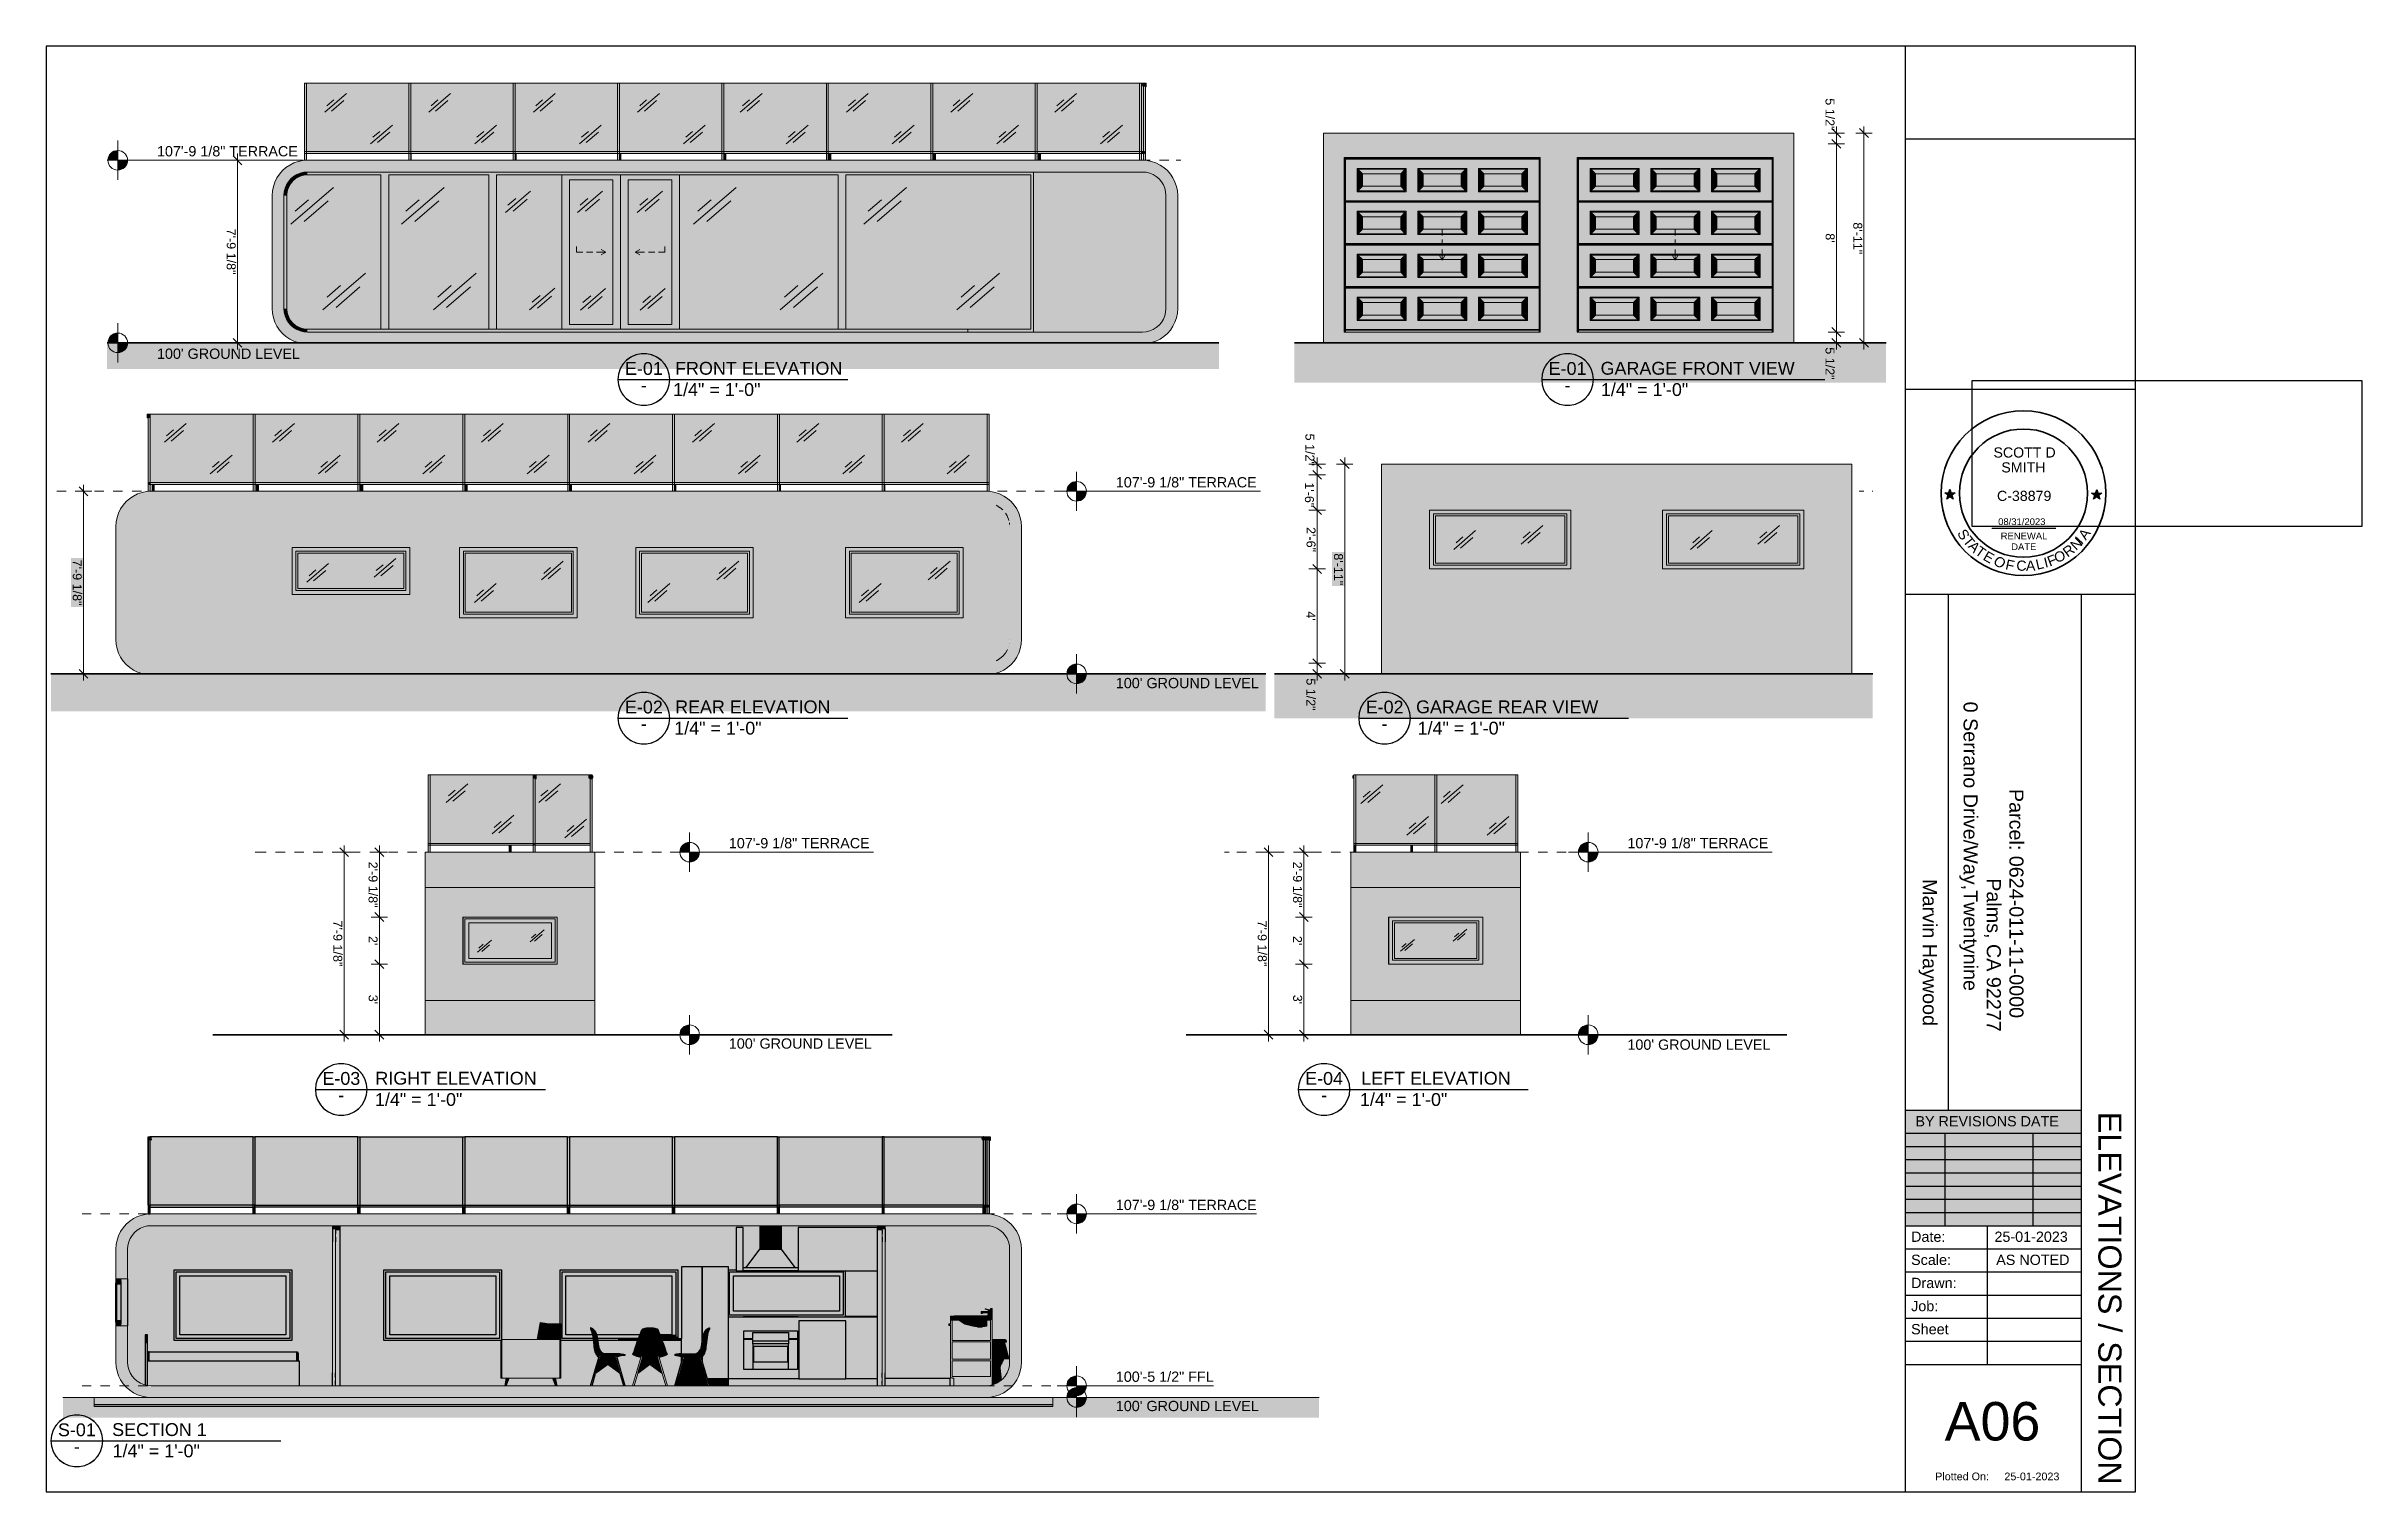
# Model space of a CAD drawing. Header units: millimetres. Extents: x -419 to 20046, y -14642 to 2638.
# Drawn here: x 9457 to 11032, y -773 to 209 of the extents above; entities that cross this region are included whole.
import ezdxf

# ---------------------------------------------------------------- set-up
doc = ezdxf.new("R2010")
doc.units = ezdxf.units.MM
for name, color, linetype, true_color in [('PDF6_A$$$COLUMNS$$$ARCHITECTURAL.3D', 7, 'Continuous', 0x757575), ('PDF6_A$$$FLOOR$$$FURNITURE.3D', 7, 'Continuous', 0xffffff), ('PDF6_A$$$FLOOR$$$RAILINGS.3D', 7, 'Continuous', 0x757575), ('PDF6_A$$$SLAB$$$FLOOR$$$STRUCTURAL.3D', 7, 'Continuous', 0x757575), ('PDF6_A$$$WALL$$$EXTERIOR.3D', 7, 'Continuous', 0x757575), ('PDF6_A$$$WALL$$$INTERIOR.3D', 7, 'Continuous', 0xbfbfbf), ('PDF6_P$$$PLUMBING$$$FIXTURES.3D', 7, 'Continuous', 0xffffff), ('PDF6_Solid Fills', 7, 'Continuous', 0xffffff)]:
    doc.layers.add(name, color=color, linetype=linetype, true_color=true_color)
for name, color, linetype in [('PDF6_A$$$DIMENSIONS.2D', 7, 'Continuous'), ('PDF6_C$$$MESH$(TERRAIN).3D', 7, 'Continuous'), ('PDF6_Geometry', 7, 'Continuous'), ('PDF6_Text', 7, 'Continuous')]:
    doc.layers.add(name, color=color, linetype=linetype)
doc.styles.add('PDF Arial', font='arial.ttf')
doc.styles.get("Standard").update_dxf_attribs({"font": 'arial.ttf'})
picture_1 = doc.add_image_def('image15.png', size_in_pixel=(858, 321))

msp = doc.modelspace()

# ---------------------------------------------------------------- texts
at = {"color": 18, "true_color": 0x000000, "insert": (10319.337, -53.961), "char_height": 6.1083, "width": 22.3169, "attachment_point": 1, "rotation": 270}
msp.add_mtext('5 1/2"', dxfattribs=at)
at = {"layer": 'PDF6_Text', "attachment_point": 7, "rotation": 270, "style": 'PDF Arial'}
for s, insert, char_height in [('5 1/2"', (10666.908, 174.024), 6.1083), ('7\'-9 1/8"', (9579.334, 85.393), 6.1083), ("8'", (10666.987, 82.242), 6.1083), ('8\'-11"', (10685.787, 89.693), 6.1083), ('5 1/2"', (10666.908, 4.724), 6.1083), ('1\'-6" ', (10312.787, -87.111), 6.1083), ('2\'-6"', (10313.875, -117.523), 6.1083), ('7\'-9 1/8"', (9474.59, -139.668), 6.1083), ('8\'-11"', (10332.542, -135.368), 6.1083), ("4'", (10313.9, -174.82), 6.1083), ('5 1/2"', (10313.796, -220.337), 6.1083), ('0 Serrano Drive/Way,Twentynine', (10758.007, -236.207), 9.59881), ('Parcel: 0624-011-11-0000', (10791.936, -295.574), 9.59881), ('2\'-9 1/8"', (9675.817, -345.015), 6.1083), ('2\'-9 1/8"', (10304.676, -345.015), 6.1083), ('Marvin Haywood', (10730.277, -356.893), 9.59881), ('Palms, CA 92277', (10774.905, -356.292), 9.59881), ('7\'-9 1/8"', (9651.817, -385.015), 6.1083), ('7\'-9 1/8"', (10280.68, -385.015), 6.1083), ("2'", (9675.896, -395.5), 6.1083), ("2'", (10304.755, -395.5), 6.1083), ("3'", (9675.896, -435.5), 6.1083), ("3'", (10304.755, -435.5), 6.1083), ('ELEVATIONS / SECTION', (10852.388, -515.038), 15.70715)]:
    msp.add_mtext(s, dxfattribs=dict(at, insert=insert, char_height=char_height))
at = {"layer": 'PDF6_Text', "attachment_point": 7, "style": 'PDF Arial'}
for s, insert, char_height in [('107\'-9 1/8" TERRACE', (9531.976, 134.402), 6.98094), ("100' GROUND LEVEL", (9531.976, -3.259), 6.98094), ('E-01', (9850.34, -14.184), 8.7262), ('FRONT ELEVATION', (9884.407, -14.057), 8.72621), ('E-01', (10478.675, -14.184), 8.7262), ('GARAGE FRONT VIEW', (10513.973, -14.057), 8.72621), ('-', (9861.148, -25.385), 8.726), ('1/4" = 1\'-0"', (9883.06, -28.533), 8.72621), ('-', (10489.484, -25.385), 8.726), ('1/4" = 1\'-0"', (10514.187, -28.533), 8.72621), ('107\'-9 1/8" TERRACE', (10184.237, -90.66), 6.98094), ("100' GROUND LEVEL", (10184.237, -227.178), 6.98094), ('E-02', (9850.34, -244.379), 8.7262), ('REAR ELEVATION', (9884.425, -244.252), 8.72621), ('E-02', (10354.213, -244.379), 8.7262), ('GARAGE REAR VIEW', (10388.462, -244.252), 8.72621), ('-', (9861.148, -255.58), 8.726), ('1/4" = 1\'-0"', (9883.836, -258.729), 8.72621), ('-', (10365.022, -255.58), 8.726), ('1/4" = 1\'-0"', (10389.52, -258.729), 8.72621), ('107\'-9 1/8" TERRACE', (9920.988, -336.007), 6.98094), ('107\'-9 1/8" TERRACE', (10532.249, -336.007), 6.98094), ("100' GROUND LEVEL", (9920.988, -472.254), 6.98094), ("100' GROUND LEVEL", (10532.249, -472.992), 6.98094), ('E-03', (9644.514, -496.874), 8.7262), ('RIGHT ELEVATION', (9680.524, -496.741), 8.72621), ('E-04', (10313.022, -496.868), 8.7262), ('LEFT ELEVATION', (10351.209, -496.741), 8.72621), ('1/4" = 1\'-0"', (9680.277, -511.217), 8.72621), ('1/4" = 1\'-0"', (10350.302, -511.217), 8.72621), ('-', (9655.323, -508.069), 8.726), ('-', (10323.831, -508.069), 8.726), ('BY REVISIONS DATE', (10728.178, -525.068), 6.98094), ('107\'-9 1/8" TERRACE', (10184.238, -581.978), 6.98094), ('Date:', (10725.191, -603.605), 7.0075), ('25-01-2023', (10781.92, -603.603), 6.9809), ('Scale:', (10725.191, -619.325), 7.0075), ('AS NOTED', (10783.129, -619.313), 6.9809), ('Drawn:', (10725.191, -635.035), 7.0075), ('Job:', (10725.191, -650.757), 7.0075), ('Sheet', (10725.191, -666.463), 7.0075), ('100\'-5 1/2" FFL', (10184.238, -698.774), 6.98094), ("100' GROUND LEVEL", (10184.238, -718.694), 6.98094), ('A06', (10748.062, -738.951), 26.1786), ('S-01', (9464.603, -735.764), 8.7262), ('SECTION 1', (9501.464, -735.639), 8.7262), ('-', (9475.412, -746.969), 8.726), ('1/4" = 1\'-0"', (9501.748, -750.119), 8.72621)]:
    msp.add_mtext(s, dxfattribs=dict(at, insert=insert, char_height=char_height))
at = {"layer": 'PDF6_Text', "color": 5, "attachment_point": 7, "style": 'PDF Arial'}
for s, insert, char_height in [('Plotted On:', (10741.6, -765.678), 5.23572), ('25-01-2023', (10788.676, -765.681), 5.2357)]:
    msp.add_mtext(s, dxfattribs=dict(at, insert=insert, char_height=char_height))

# ---------------------------------------------------------------- blocks, each defined once
blk = doc.blocks.new('star')
h = blk.add_hatch(color=256)
h.dxf.hatch_style = 1
h.paths.add_polyline_path([(116.5, 62.57), (116.86, 62.57), (116.68, 63.12)])
h.paths.add_polyline_path([(116.68, 62.02), (116.97, 62.23), (116.86, 62.57), (116.5, 62.57), (116.39, 62.23)])
h.paths.add_polyline_path([(116.5, 62.57), (115.92, 62.57), (116.39, 62.23)])
h.paths.add_polyline_path([(116.39, 62.23), (116.21, 61.67), (116.68, 62.02)])
h.paths.add_polyline_path([(116.68, 62.02), (117.15, 61.67), (116.97, 62.23)])
h.paths.add_polyline_path([(116.97, 62.23), (117.44, 62.57), (116.86, 62.57)])
for p, q in [((115.92, 62.57), (117.44, 62.57)), ((117.15, 61.67), (115.92, 62.57)), ((116.21, 61.67), (116.68, 63.12)), ((117.44, 62.57), (116.21, 61.67)), ((116.68, 63.12), (117.15, 61.67))]:
    blk.add_line(p, q)
blk = doc.blocks.new('a')
at = {"color": 1, "char_height": 15, "attachment_point": 1}
for s, insert, rotation in [('{\\C256;S}', (169, 149), 301.8504), ('{\\C256;T}', (176.1, 138.5), 308.5602), ('{\\C256;A}', (335, 138.5), 54.6588), ('{\\C256;A}', (182.8, 131.2), 313.9392), ('{\\C256;T}', (190.6, 123.2), 324.7462), ('{\\C256;E}', (201.4, 115.5), 330.0103), ('{\\C256;O}', (218.6, 109.1), 319.6464), ('{\\C256;I}', (283.7, 104.3), 13.6115), ('{\\C256;F}', (288.3, 105.4), 21.5682), ('{\\C256;O}', (299, 112.2), 12.6875), ('{\\C256;R}', (311.3, 116.8), 36.4598), ('{\\C256;N}', (322.6, 125.5), 43.0781), ('{\\C256;I}', (344.8, 127.8), 227.4846), ('{\\C256;A}', (258.4, 100.3), 1.6689), ('{\\C256;L}', (271.7, 101.5), 12.6875)]:
    blk.add_mtext_dynamic_manual_height_columns(s, width=30.733, gutter_width=125, heights=[0], dxfattribs=dict(at, insert=insert, rotation=rotation))
at = {"color": 1, "insert": (244.5, 100.5), "char_height": 15, "attachment_point": 1}
blk.add_mtext_dynamic_manual_height_columns('{\\C256;C}', width=30.733, gutter_width=125, heights=[0], dxfattribs=at)
blk = doc.blocks.new('1')
at = {"color": 1, "xscale": 0.1018808021228187, "yscale": 0.1018808021228187, "zscale": 0.1018808021228187}
blk.add_blockref('a', (510.97, 81.39), dxfattribs=at)
at = {"color": 1, "insert": (534.46, 91.84), "char_height": 1.528, "attachment_point": 1, "rotation": 347.3366}
blk.add_mtext_dynamic_manual_height_columns('{\\C256;F}', width=1.5282, gutter_width=12.74, heights=[0], dxfattribs=at)
blk = doc.blocks.new('1111')
at = {"lineweight": 30}
blk.add_line((1001.3, -134.7), (1045, -134.7), dxfattribs=at)
at = {"lineweight": 35}
for radius in [56, 43.6]:
    blk.add_circle((1022.9, -110.9), radius, dxfattribs=at)
at = {"xscale": 4.597039828451667, "yscale": 4.597039828451667, "zscale": 4.597039828451667, "rotation": 287.9700872862333}
for p in [(534.9, 309.9), (634.7, 309.8)]:
    blk.add_blockref('star', p, dxfattribs=at)
at = {"color": 1, "xscale": 4.51217474996896, "yscale": 4.51217474996896, "zscale": 4.51217474996896}
blk.add_blockref('1', (-1399.9, -570.2), dxfattribs=at)
at = {"attachment_point": 1}
for s, width, heights, insert, char_height, line_spacing_factor in [('SCOTT D\\P  SMITH', 46.347, [0], (1002.5, -79.8), 6.9, 0.88), ('RENEWAL\\P    DATE', 31.395, [17], (1007.4, -137.7), 4.6, 0.96)]:
    blk.add_mtext_dynamic_manual_height_columns(s, width=width, gutter_width=4.6, heights=heights, dxfattribs=dict(at, insert=insert, char_height=char_height, line_spacing_factor=line_spacing_factor))
for s, width, insert, char_height in [('C-38879', 41.59, (1004.9, -109.3), 6.9), ('08/31/2023', 38.133, (1005.7, -128), 4.6)]:
    blk.add_mtext_dynamic_manual_height_columns(s, width=width, gutter_width=4.6, heights=[0], dxfattribs=dict(at, insert=insert, char_height=char_height))
at = {"color": 7, "true_color": 0xffffff}
image = blk.add_image(picture_1, insert=(988, -133.5), size_in_units=(265, 99.1), dxfattribs=dict(at, brightness=7, contrast=73))
image.dxf.flags = 15

# ---------------------------------------------------------------- hatches: boundary and pattern name
at = {"layer": 'PDF6_A$$$DIMENSIONS.2D', "transparency": 33554559}
for points in [[(9505.309, 131.855), (9498.642, 131.855), (9499.15, 134.406), (9500.595, 136.569), (9502.758, 138.014), (9505.309, 138.521)], [(9505.309, 131.855), (9511.976, 131.855), (9511.468, 129.303), (9510.023, 127.141), (9507.86, 125.695), (9505.309, 125.188)], [(9505.309, 7.721), (9498.642, 7.721), (9499.15, 10.272), (9500.595, 12.435), (9502.758, 13.88), (9505.309, 14.388)], [(9505.309, 7.721), (9511.976, 7.721), (9511.468, 5.17), (9510.023, 3.007), (9507.86, 1.562), (9505.309, 1.055)], [(10157.571, -93.206), (10150.904, -93.206), (10151.41, -90.656), (10152.856, -88.494), (10155.018, -87.048), (10157.571, -86.541)], [(10157.571, -93.206), (10164.238, -93.206), (10163.729, -95.758), (10162.285, -97.92), (10160.121, -99.367), (10157.571, -99.873)], [(10157.571, -217.341), (10150.904, -217.341), (10151.41, -214.788), (10152.856, -212.627), (10155.018, -211.18), (10157.571, -210.674)], [(10157.571, -217.341), (10164.238, -217.341), (10163.729, -219.891), (10162.285, -222.055), (10160.121, -223.499), (10157.571, -224.008)]]:
    msp.add_hatch(color=256, dxfattribs=at).paths.add_polyline_path(points)
at = {"layer": 'PDF6_A$$$DIMENSIONS.2D', "true_color": 0xffffff, "transparency": 33554559}
msp.add_hatch(color=7, dxfattribs=at).paths.add_polyline_path([(9504.873, -118.872), (9505.27, -114.84), (9506.446, -110.965), (9508.356, -107.392), (9510.926, -104.26), (9514.058, -101.69), (9517.631, -99.78), (9521.508, -98.603), (9525.54, -98.205), (9606.621, -98.205), (9606.621, -212.342), (9525.54, -212.342), (9521.508, -211.944), (9517.631, -210.767), (9514.058, -208.86), (9510.926, -206.29), (9508.356, -203.158), (9506.446, -199.585), (9505.27, -195.707), (9504.873, -191.675)])
at = {"layer": 'PDF6_A$$$FLOOR$$$FURNITURE.3D', "transparency": 33554559}
for points in [[(9902.765, -620.45), (9888.675, -620.45), (9888.675, -679.6), (9888.776, -679.595), (9889.463, -679.615), (9890.239, -679.658), (9890.625, -679.681), (9891.192, -679.701), (9892.248, -679.721), (9893.404, -679.736), (9894.588, -679.744), (9895.727, -679.749), (9896.75, -679.751), (9897.667, -679.711), (9898.494, -679.593), (9899.189, -679.371), (9899.895, -678.935), (9900.54, -678.353), (9901.104, -677.657), (9901.558, -676.899), (9901.838, -676.226), (9902.1, -675.301), (9902.314, -674.213), (9902.508, -672.913), (9902.709, -671.353), (9902.765, -670.95)], [(9902.765, -670.953), (9902.944, -669.673), (9903.029, -669.204), (9903.029, -620.45), (9902.765, -620.45)], [(9903.029, -681.228), (9903.029, -684.879), (9906.444, -696.626), (9920.675, -696.626), (9920.675, -620.45), (9903.029, -620.45), (9903.029, -669.204), (9903.241, -668.007), (9903.627, -666.493), (9904.128, -665.271), (9904.685, -664.321), (9904.854, -664.112), (9905.29, -663.565), (9905.678, -663.207), (9905.972, -662.963), (9906.242, -662.746), (9906.663, -662.459), (9907.041, -662.252), (9907.336, -662.113), (9907.512, -662.028), (9907.57, -662.003), (9907.754, -661.955), (9907.812, -662.164), (9907.726, -662.62), (9907.492, -663.313), (9907.159, -664.243), (9906.789, -665.409), (9906.433, -666.818), (9906.154, -668.466), (9905.93, -670.227), (9905.746, -671.978), (9905.592, -673.593), (9905.446, -674.946), (9905.279, -676.113), (9905.063, -677.171), (9904.76, -678.199), (9904.342, -679.275), (9903.773, -680.316)], [(9525.583, -671.928), (9524.008, -671.928), (9524.008, -700.768), (9525.505, -701.128), (9525.583, -701.133)], [(9967.755, -669.327), (9967.755, -664.079), (9931.237, -664.079), (9931.237, -669.327), (9937.325, -669.327), (9937.325, -665.13), (9961.67, -665.13), (9961.67, -669.327)], [(9937.325, -669.327), (9931.237, -669.327), (9931.237, -669.854), (9937.325, -669.854), (9937.325, -671.078), (9961.67, -671.078), (9961.67, -669.854), (9967.755, -669.854), (9967.755, -669.327), (9961.67, -669.327), (9961.67, -665.13), (9937.325, -665.13)], [(9525.583, -684.526), (9525.583, -701.133), (9528.008, -701.325), (9628.995, -701.325), (9628.995, -684.526)], [(9526.231, -678.307), (9526.273, -678.307), (9526.633, -678.232), (9526.65, -678.227), (9526.633, -678.227), (9526.292, -678.295)], [(9526.484, -678.307), (9526.697, -678.307), (9526.736, -678.227), (9526.65, -678.227), (9526.633, -678.232)], [(9526.697, -678.307), (9626.793, -678.307), (9626.793, -678.229), (9626.792, -678.227), (9526.736, -678.227)], [(9626.831, -678.307), (9627.044, -678.307), (9626.895, -678.232), (9626.878, -678.227), (9626.792, -678.227), (9626.793, -678.229)], [(9627.255, -678.307), (9627.297, -678.307), (9626.895, -678.227), (9626.878, -678.227), (9626.895, -678.232)], [(9832.705, -681.329), (9826.889, -701.325), (9826.942, -701.325), (9832.758, -681.331), (9832.748, -681.331)], [(9827.398, -701.325), (9827.532, -701.325), (9833.277, -681.568), (9833.164, -681.528), (9833.156, -681.523)], [(9827.852, -701.325), (9827.905, -701.325), (9830.326, -692.995), (9830.326, -692.99), (9830.326, -692.949), (9830.331, -692.904), (9830.339, -692.854), (9830.352, -692.798), (9830.367, -692.743), (9830.384, -692.685), (9830.404, -692.629), (9830.427, -692.576), (9830.45, -692.529), (9830.472, -692.486), (9830.475, -692.481), (9833.335, -682.651), (9833.335, -682.646), (9833.335, -682.606), (9833.337, -682.566), (9833.342, -682.525), (9833.35, -682.485), (9833.36, -682.447), (9833.37, -682.412), (9833.383, -682.382), (9833.398, -682.357), (9833.413, -682.336), (9833.428, -682.324), (9833.431, -682.324), (9833.594, -681.754), (9833.554, -681.714)], [(9827.905, -701.325), (9827.923, -701.325), (9830.316, -693.096), (9830.314, -693.08), (9830.316, -693.058), (9830.321, -693.027), (9830.326, -692.995)], [(9830.326, -692.995), (9830.321, -693.027), (9838.684, -686.716), (9838.684, -686.683), (9830.326, -692.99)], [(9830.472, -692.486), (9838.422, -686.486), (9838.389, -686.494), (9830.485, -692.458), (9830.475, -692.481)], [(9833.335, -682.651), (9830.475, -692.481), (9830.485, -692.458), (9830.495, -692.44), (9830.503, -692.435), (9830.508, -692.43), (9833.327, -682.737), (9833.327, -682.724), (9833.327, -682.704), (9833.33, -682.677)], [(9832.445, -680.774), (9832.009, -681.031), (9832.642, -681.482), (9832.68, -681.349), (9832.705, -681.329), (9832.748, -681.331)], [(9832.445, -680.774), (9832.748, -681.331), (9832.758, -681.331), (9832.833, -681.351), (9832.932, -681.394), (9833.04, -681.45), (9833.156, -681.523), (9833.164, -681.528), (9833.34, -681.387)], [(9833.164, -681.528), (9833.277, -681.568), (9833.39, -681.618), (9833.486, -681.666), (9833.554, -681.714), (9833.594, -681.754), (9833.604, -681.785), (9833.567, -681.916), (9834.116, -682.105), (9833.34, -681.387)], [(9833.335, -682.651), (9833.33, -682.677), (9838.389, -686.494), (9838.422, -686.486), (9833.335, -682.646)], [(9833.428, -682.324), (9838.684, -686.29), (9838.684, -686.272), (9833.436, -682.314), (9833.431, -682.324)], [(9833.594, -681.754), (9833.431, -682.324), (9833.436, -682.314), (9833.443, -682.309), (9833.446, -682.309), (9833.451, -682.314), (9833.604, -681.785)], [(9843.93, -682.314), (9838.684, -686.272), (9838.684, -686.29), (9843.94, -682.324), (9843.938, -682.324)], [(9838.684, -686.716), (9847.047, -693.027), (9847.039, -692.995), (9847.039, -692.99), (9838.684, -686.683)], [(9838.944, -686.486), (9838.976, -686.494), (9844.036, -682.677), (9844.033, -682.651), (9844.033, -682.646)], [(9838.944, -686.486), (9846.893, -692.486), (9846.891, -692.481), (9846.881, -692.458), (9838.976, -686.494)], [(9844.668, -681.359), (9843.57, -681.56), (9843.618, -681.845), (9843.761, -681.78), (9843.754, -681.754), (9843.766, -681.732), (9843.809, -681.707), (9843.885, -681.679), (9843.986, -681.649), (9844.104, -681.618), (9844.112, -681.616)], [(9843.754, -681.754), (9843.915, -682.314), (9843.92, -682.309), (9843.925, -682.309), (9843.93, -682.314), (9843.938, -682.324), (9843.766, -681.732)], [(9843.809, -681.707), (9843.766, -681.732), (9843.938, -682.324), (9843.94, -682.324), (9843.953, -682.336), (9843.968, -682.357), (9843.983, -682.382), (9843.996, -682.412), (9844.008, -682.447), (9844.018, -682.485), (9844.026, -682.525), (9844.031, -682.566), (9844.033, -682.606), (9844.033, -682.646), (9844.033, -682.651), (9846.891, -692.481), (9846.893, -692.486), (9846.918, -692.529), (9846.941, -692.576), (9846.961, -692.629), (9846.984, -692.685), (9847.002, -692.743), (9847.017, -692.798), (9847.027, -692.854), (9847.037, -692.904), (9847.039, -692.949), (9847.039, -692.99), (9847.039, -692.995), (9849.463, -701.325), (9849.514, -701.325)], [(9846.891, -692.481), (9844.033, -682.651), (9844.036, -682.677), (9844.038, -682.704), (9844.041, -682.724), (9844.041, -682.737), (9846.858, -692.43), (9846.863, -692.435), (9846.871, -692.44), (9846.881, -692.458)], [(9844.112, -681.616), (9844.104, -681.618), (9849.834, -701.325), (9849.97, -701.325), (9844.23, -681.591)], [(9844.112, -681.616), (9844.23, -681.591), (9844.358, -681.565), (9844.482, -681.548), (9844.588, -681.538), (9844.668, -681.535), (9844.724, -681.54), (9844.739, -681.548), (9844.668, -681.359)], [(9845.669, -681.142), (9844.668, -681.359), (9844.739, -681.548), (9844.744, -681.553), (9844.762, -681.611)], [(9844.724, -681.54), (9850.476, -701.325), (9850.494, -701.325), (9844.744, -681.553), (9844.739, -681.548)], [(9847.039, -692.995), (9847.047, -693.027), (9847.05, -693.058), (9847.052, -693.08), (9847.052, -693.096), (9849.446, -701.325), (9849.463, -701.325)], [(9860.379, -681.387), (9861.288, -681.528), (9861.288, -681.523), (9861.329, -681.45), (9861.397, -681.394), (9861.492, -681.351), (9861.608, -681.331), (9861.631, -681.331), (9860.459, -680.774)], [(9862.462, -681.031), (9860.459, -680.774), (9861.631, -681.331), (9861.734, -681.329), (9861.865, -681.349), (9861.989, -681.389), (9862.097, -681.447), (9862.185, -681.518), (9862.246, -681.598), (9862.256, -681.628), (9862.41, -681.701)], [(9862.122, -682.271), (9862.11, -682.314), (9862.13, -682.329), (9862.231, -682.349), (9862.286, -682.301)], [(9862.188, -682.047), (9862.349, -682.105), (9862.41, -681.701), (9862.276, -681.681), (9862.278, -681.727)], [(9874.224, -680.774), (9872.221, -681.031), (9872.274, -681.701), (9872.425, -681.628), (9872.438, -681.598), (9872.496, -681.518), (9872.584, -681.447), (9872.695, -681.389), (9872.818, -681.349), (9872.949, -681.329), (9873.053, -681.331)], [(9872.408, -681.681), (9872.274, -681.701), (9872.335, -682.105), (9872.496, -682.047), (9872.403, -681.727)], [(9872.398, -682.301), (9872.453, -682.349), (9872.554, -682.329), (9872.574, -682.314), (9872.574, -682.311), (9872.561, -682.271)], [(9874.224, -680.774), (9873.053, -681.331), (9873.075, -681.331), (9873.191, -681.351), (9873.287, -681.394), (9873.355, -681.45), (9873.393, -681.523), (9873.395, -681.528), (9874.302, -681.387)], [(9884.19, -701.325), (9884.207, -701.325), (9889.96, -681.54), (9889.945, -681.548), (9889.94, -681.553)], [(9890.451, -681.591), (9884.714, -701.325), (9884.85, -701.325), (9890.58, -681.618), (9890.572, -681.616)], [(9890.872, -681.707), (9885.167, -701.325), (9885.22, -701.325), (9887.644, -692.995), (9887.642, -692.99), (9887.644, -692.949), (9887.647, -692.904), (9887.654, -692.854), (9887.667, -692.798), (9887.682, -692.743), (9887.7, -692.685), (9887.72, -692.629), (9887.742, -692.576), (9887.765, -692.529), (9887.79, -692.486), (9887.793, -692.481), (9890.65, -682.651), (9890.65, -682.646), (9890.65, -682.606), (9890.653, -682.566), (9890.658, -682.525), (9890.665, -682.485), (9890.675, -682.447), (9890.688, -682.412), (9890.701, -682.382), (9890.713, -682.357), (9890.728, -682.336), (9890.743, -682.324), (9890.746, -682.324), (9890.917, -681.732)], [(9887.644, -692.995), (9885.22, -701.325), (9885.238, -701.325), (9887.632, -693.096), (9887.632, -693.08), (9887.632, -693.058), (9887.637, -693.027)], [(9887.637, -693.027), (9895.999, -686.716), (9895.999, -686.683), (9887.642, -692.99), (9887.644, -692.995)], [(9887.79, -692.486), (9895.74, -686.486), (9895.705, -686.494), (9887.803, -692.458), (9887.793, -692.481)], [(9890.65, -682.651), (9887.793, -692.481), (9887.803, -692.458), (9887.813, -692.44), (9887.818, -692.435), (9887.826, -692.43), (9890.643, -682.737), (9890.643, -682.724), (9890.643, -682.704), (9890.648, -682.677)], [(9888.745, -681.52), (9888.675, -681.5), (9888.675, -685.897), (9889.861, -681.815), (9889.846, -681.81)], [(9888.675, -696.626), (9902.765, -696.626), (9902.765, -691.894), (9895.999, -686.786), (9888.675, -692.314)], [(9889.015, -681.142), (9889.922, -681.611), (9889.94, -681.553), (9889.945, -681.548), (9890.015, -681.359)], [(9889.945, -681.548), (9889.96, -681.54), (9890.015, -681.535), (9890.096, -681.538), (9890.202, -681.548), (9890.323, -681.565), (9890.451, -681.591), (9890.572, -681.616), (9890.015, -681.359)], [(9891.111, -681.56), (9890.015, -681.359), (9890.572, -681.616), (9890.58, -681.618), (9890.698, -681.649), (9890.799, -681.679), (9890.872, -681.707), (9890.917, -681.732), (9890.93, -681.754), (9890.922, -681.78), (9891.066, -681.845)], [(9890.648, -682.677), (9895.705, -686.494), (9895.74, -686.486), (9890.65, -682.646), (9890.65, -682.651)], [(9890.743, -682.324), (9895.999, -686.29), (9895.999, -686.272), (9890.753, -682.314), (9890.746, -682.324)], [(9890.746, -682.324), (9890.753, -682.314), (9890.759, -682.309), (9890.764, -682.309), (9890.766, -682.314), (9890.93, -681.754), (9890.917, -681.732)], [(9890.849, -682.034), (9890.766, -682.314), (9895.999, -686.262), (9901.233, -682.314), (9901.213, -682.248), (9900.822, -682.387), (9899.421, -682.593), (9897.924, -682.644), (9896.415, -682.604), (9894.969, -682.533), (9893.591, -682.427), (9892.275, -682.276), (9891.028, -682.074)], [(9895.999, -686.272), (9895.999, -686.29), (9901.256, -682.324), (9901.253, -682.324), (9901.248, -682.314)], [(9895.999, -686.683), (9895.999, -686.716), (9904.362, -693.027), (9904.357, -692.995), (9904.357, -692.99)], [(9896.259, -686.486), (9896.294, -686.494), (9901.354, -682.677), (9901.349, -682.651), (9901.349, -682.646)], [(9896.259, -686.486), (9904.211, -692.486), (9904.206, -692.481), (9904.196, -692.458), (9896.294, -686.494)], [(9900.565, -682.105), (9901.117, -681.916), (9901.079, -681.785), (9901.087, -681.754), (9901.127, -681.714), (9901.198, -681.666), (9901.293, -681.618), (9901.404, -681.568), (9901.518, -681.528), (9901.344, -681.387)], [(9901.079, -681.785), (9901.233, -682.314), (9901.235, -682.309), (9901.24, -682.309), (9901.248, -682.314), (9901.253, -682.324), (9901.087, -681.754)], [(9901.127, -681.714), (9901.087, -681.754), (9901.253, -682.324), (9901.256, -682.324), (9901.271, -682.336), (9901.286, -682.357), (9901.298, -682.382), (9901.313, -682.412), (9901.324, -682.447), (9901.334, -682.485), (9901.341, -682.525), (9901.346, -682.566), (9901.349, -682.606), (9901.349, -682.646), (9901.349, -682.651), (9904.206, -692.481), (9904.211, -692.486), (9904.234, -692.529), (9904.256, -692.576), (9904.279, -692.629), (9904.299, -692.685), (9904.317, -692.743), (9904.332, -692.798), (9904.345, -692.854), (9904.352, -692.904), (9904.357, -692.949), (9904.357, -692.99), (9904.357, -692.995), (9906.779, -701.325), (9906.832, -701.325)], [(9902.238, -680.774), (9901.344, -681.387), (9901.518, -681.528), (9901.528, -681.523), (9901.644, -681.45), (9901.752, -681.394), (9901.85, -681.351), (9901.926, -681.331), (9901.936, -681.331)], [(9901.349, -682.651), (9901.354, -682.677), (9901.356, -682.704), (9901.356, -682.724), (9901.356, -682.737), (9904.173, -692.43), (9904.181, -692.435), (9904.188, -692.44), (9904.196, -692.458), (9904.206, -692.481)], [(9901.518, -681.528), (9901.404, -681.568), (9907.149, -701.325), (9907.285, -701.325), (9901.528, -681.523)], [(9901.936, -681.331), (9901.926, -681.331), (9907.741, -701.325), (9907.794, -701.325), (9901.979, -681.329)], [(9901.936, -681.331), (9901.979, -681.329), (9902.001, -681.349), (9902.042, -681.482), (9902.672, -681.031), (9902.238, -680.774)], [(9902.765, -683.977), (9903.029, -684.879), (9903.029, -681.228), (9903.019, -681.238), (9902.765, -681.424)], [(9906.779, -701.325), (9904.357, -692.995), (9904.362, -693.027), (9904.367, -693.058), (9904.37, -693.08), (9904.367, -693.096), (9906.761, -701.325)]]:
    msp.add_hatch(color=256, dxfattribs=at).paths.add_polyline_path(points)
at = {"layer": 'PDF6_A$$$FLOOR$$$FURNITURE.3D', "true_color": 0x4f4f4f, "transparency": 33554559}
for points in [[(9796.998, -669.829), (9805.674, -669.829), (9806.417, -670.136), (9806.724, -670.879), (9806.724, -659.329), (9798.85, -659.329)], [(9858.985, -692.995), (9858.978, -693.027), (9867.341, -686.716), (9867.341, -686.683), (9858.985, -692.99)], [(9859.134, -692.481), (9859.131, -692.486), (9867.081, -686.486), (9867.048, -686.494), (9859.144, -692.458)], [(9861.989, -682.677), (9867.048, -686.494), (9867.081, -686.486), (9861.991, -682.646), (9861.994, -682.651)], [(9862.087, -682.324), (9862.087, -682.324), (9867.341, -686.29), (9867.341, -686.272), (9862.095, -682.314)], [(9867.341, -686.272), (9867.341, -686.29), (9872.597, -682.324), (9872.594, -682.324), (9872.589, -682.314)], [(9875.698, -692.99), (9867.341, -686.683), (9867.341, -686.716), (9875.703, -693.027), (9875.698, -692.995)], [(9867.603, -686.486), (9867.635, -686.494), (9872.695, -682.677), (9872.69, -682.651), (9872.69, -682.646)], [(9867.603, -686.486), (9875.552, -692.486), (9875.55, -692.481), (9875.54, -692.458), (9867.635, -686.494)]]:
    msp.add_hatch(color=251, dxfattribs=at).paths.add_polyline_path(points)
at = {"layer": 'PDF6_A$$$FLOOR$$$FURNITURE.3D', "true_color": 0xdacaac, "transparency": 33554559}
for points in [[(9855.793, -701.325), (9855.919, -701.325), (9861.734, -681.329), (9861.631, -681.331), (9861.608, -681.331)], [(9862.246, -681.598), (9856.511, -701.325), (9856.561, -701.325), (9858.985, -692.995), (9858.985, -692.99), (9858.985, -692.949), (9858.988, -692.904), (9858.998, -692.854), (9859.008, -692.798), (9859.023, -692.743), (9859.043, -692.685), (9859.063, -692.629), (9859.084, -692.576), (9859.109, -692.529), (9859.131, -692.486), (9859.134, -692.481), (9861.994, -682.651), (9861.991, -682.646), (9861.991, -682.606), (9861.994, -682.566), (9862.001, -682.525), (9862.009, -682.485), (9862.016, -682.447), (9862.029, -682.412), (9862.042, -682.382), (9862.057, -682.357), (9862.072, -682.336), (9862.087, -682.324), (9862.087, -682.324), (9862.276, -681.681), (9862.256, -681.628)], [(9856.561, -701.325), (9856.581, -701.325), (9858.973, -693.096), (9858.973, -693.08), (9858.975, -693.058), (9858.978, -693.027), (9858.985, -692.995)], [(9861.994, -682.651), (9859.134, -692.481), (9859.144, -692.458), (9859.154, -692.44), (9859.162, -692.435), (9859.167, -692.43), (9861.986, -682.737), (9861.984, -682.724), (9861.986, -682.704), (9861.989, -682.677)], [(9862.276, -681.681), (9862.087, -682.324), (9862.095, -682.314), (9862.1, -682.309), (9862.105, -682.309), (9862.11, -682.314), (9862.278, -681.727)], [(9872.408, -681.681), (9872.403, -681.727), (9872.574, -682.314), (9872.579, -682.309), (9872.581, -682.309), (9872.589, -682.314), (9872.594, -682.324)], [(9872.408, -681.681), (9872.594, -682.324), (9872.597, -682.324), (9872.612, -682.336), (9872.627, -682.357), (9872.642, -682.382), (9872.655, -682.412), (9872.665, -682.447), (9872.675, -682.485), (9872.682, -682.525), (9872.687, -682.566), (9872.69, -682.606), (9872.69, -682.646), (9872.69, -682.651), (9875.55, -692.481), (9875.552, -692.486), (9875.575, -692.529), (9875.598, -692.576), (9875.62, -692.629), (9875.64, -692.685), (9875.658, -692.743), (9875.673, -692.798), (9875.686, -692.854), (9875.693, -692.904), (9875.698, -692.949), (9875.698, -692.99), (9875.698, -692.995), (9878.12, -701.325), (9878.173, -701.325), (9872.438, -681.598), (9872.425, -681.628)], [(9872.69, -682.651), (9872.695, -682.677), (9872.697, -682.704), (9872.7, -682.724), (9872.697, -682.737), (9875.517, -692.43), (9875.522, -692.435), (9875.53, -692.44), (9875.54, -692.458), (9875.55, -692.481)], [(9872.949, -681.329), (9878.762, -701.325), (9878.891, -701.325), (9873.075, -681.331), (9873.053, -681.331)], [(9878.12, -701.325), (9875.698, -692.995), (9875.703, -693.027), (9875.708, -693.058), (9875.711, -693.08), (9875.708, -693.096), (9878.102, -701.325)]]:
    msp.add_hatch(color=9, dxfattribs=at).paths.add_polyline_path(points)
at = {"layer": 'PDF6_A$$$FLOOR$$$RAILINGS.3D', "true_color": 0xffffff, "transparency": 33554559}
for points in [[(10201.688, 181.907), (10201.688, 137.855), (10202.98, 137.855), (10202.98, 184.165), (10202.98, 184.348), (10201.688, 184.348), (10201.688, 184.165), (10201.864, 184.041), (10202.025, 183.879), (10202.159, 183.692), (10202.255, 183.485), (10202.313, 183.264), (10202.333, 183.036), (10202.313, 182.808), (10202.255, 182.587), (10202.159, 182.38), (10202.025, 182.192), (10201.864, 182.03)], [(10201.688, 181.907), (10201.864, 182.03), (10202.025, 182.192), (10202.159, 182.38), (10202.255, 182.587), (10202.313, 182.808), (10202.333, 183.036), (10202.313, 183.264), (10202.255, 183.485), (10202.159, 183.692), (10202.025, 183.879), (10201.864, 184.041), (10201.688, 184.165)], [(10202.98, 184.348), (10202.98, 137.855), (10203.646, 137.855), (10203.646, 136.521), (10202.98, 136.521), (10202.98, 131.855), (10204.313, 131.855), (10204.313, 181.907), (10203.646, 181.907), (10203.646, 184.165), (10204.313, 184.165), (10204.313, 184.348)], [(10204.313, 184.165), (10203.646, 184.165), (10203.646, 184.041), (10204.651, 184.041), (10204.722, 184.105), (10204.782, 184.172), (10204.313, 184.172)], [(10204.573, 183.957), (10204.651, 184.041), (10203.646, 184.041), (10203.646, 183.879), (10204.49, 183.879)], [(10204.399, 183.78), (10204.49, 183.879), (10203.646, 183.879), (10203.646, 183.692), (10204.303, 183.692)], [(10204.2, 183.578), (10204.303, 183.692), (10203.646, 183.692), (10203.646, 183.485), (10204.094, 183.485)], [(10203.986, 183.356), (10204.094, 183.485), (10203.646, 183.485), (10203.646, 183.264), (10203.875, 183.264)], [(10203.986, 182.715), (10203.875, 182.808), (10203.646, 182.808), (10203.646, 182.587), (10204.094, 182.587)], [(10204.2, 182.493), (10204.094, 182.587), (10203.646, 182.587), (10203.646, 182.38), (10204.303, 182.38)], [(10204.399, 182.292), (10204.303, 182.38), (10203.646, 182.38), (10203.646, 182.192), (10204.49, 182.192)], [(10204.573, 182.115), (10204.49, 182.192), (10203.646, 182.192), (10203.646, 182.03), (10204.651, 182.03)], [(10203.646, 182.03), (10203.646, 181.907), (10204.313, 181.907), (10204.313, 181.899), (10204.782, 181.899), (10204.722, 181.967), (10204.651, 182.03)], [(10204.958, 184.348), (10204.313, 184.348), (10204.313, 184.328), (10204.938, 184.328), (10204.953, 184.338)], [(10204.938, 184.328), (10204.313, 184.328), (10204.313, 184.269), (10204.88, 184.269), (10204.913, 184.298)], [(10204.313, 184.172), (10204.782, 184.172), (10204.835, 184.22), (10204.88, 184.269), (10204.313, 184.269)], [(10204.782, 181.899), (10204.313, 181.899), (10204.313, 181.803), (10204.88, 181.803), (10204.835, 181.852)], [(10204.88, 181.803), (10204.313, 181.803), (10204.313, 181.743), (10204.938, 181.743), (10204.913, 181.773)], [(10204.938, 181.743), (10204.313, 181.743), (10204.313, 181.723), (10204.958, 181.723), (10204.953, 181.733)], [(9525.363, -40.713), (9525.367, -40.723), (9525.383, -40.734), (9526.008, -40.734), (9526.008, -40.713)], [(9525.363, -43.339), (9526.008, -43.339), (9526.008, -43.319), (9525.383, -43.319), (9525.367, -43.329)], [(9525.383, -40.734), (9525.407, -40.764), (9525.442, -40.792), (9526.008, -40.792), (9526.008, -40.734)], [(9525.383, -43.319), (9526.008, -43.319), (9526.008, -43.258), (9525.442, -43.258), (9525.407, -43.289)], [(9525.442, -40.792), (9525.486, -40.842), (9525.538, -40.89), (9526.008, -40.89), (9526.008, -40.792)], [(9525.442, -43.258), (9526.008, -43.258), (9526.008, -43.163), (9525.538, -43.163), (9525.486, -43.21)], [(9526.008, -40.89), (9525.538, -40.89), (9525.6, -40.958), (9525.67, -41.021), (9526.675, -41.021), (9526.675, -40.897), (9526.008, -40.897)], [(9525.538, -43.163), (9526.008, -43.163), (9526.008, -43.155), (9526.675, -43.155), (9526.675, -43.032), (9525.67, -43.032), (9525.6, -43.095)], [(9526.675, -41.021), (9525.67, -41.021), (9525.747, -41.104), (9525.831, -41.182), (9526.675, -41.182)], [(9525.67, -43.032), (9526.675, -43.032), (9526.675, -42.87), (9525.831, -42.87), (9525.747, -42.946)], [(9525.922, -41.283), (9526.019, -41.369), (9526.675, -41.369), (9526.675, -41.182), (9525.831, -41.182)], [(9525.922, -42.769), (9525.831, -42.87), (9526.675, -42.87), (9526.675, -42.681), (9526.019, -42.681)], [(9526.008, -40.713), (9526.008, -40.897), (9526.675, -40.897), (9526.675, -43.155), (9526.008, -43.155), (9526.008, -93.206), (9527.342, -93.206), (9527.342, -88.54), (9526.675, -88.54), (9526.675, -87.207), (9527.342, -87.207), (9527.342, -40.713)], [(9526.12, -41.482), (9526.226, -41.578), (9526.675, -41.578), (9526.675, -41.369), (9526.019, -41.369)], [(9526.12, -42.568), (9526.019, -42.681), (9526.675, -42.681), (9526.675, -42.475), (9526.226, -42.475)], [(9526.335, -41.706), (9526.447, -41.797), (9526.675, -41.797), (9526.675, -41.578), (9526.226, -41.578)], [(9526.335, -42.346), (9526.226, -42.475), (9526.675, -42.475), (9526.675, -42.253), (9526.447, -42.253)], [(9787.847, -338.553), (9789.18, -338.553), (9789.18, -288.502), (9788.515, -288.502), (9788.515, -286.244), (9789.18, -286.244), (9789.18, -286.06), (9787.847, -286.06), (9787.847, -332.554), (9788.515, -332.554), (9788.515, -333.886), (9787.847, -333.886)], [(9788.515, -286.244), (9788.515, -286.368), (9789.52, -286.368), (9789.588, -286.305), (9789.651, -286.237), (9789.18, -286.237), (9789.18, -286.244)], [(9788.515, -286.368), (9788.515, -286.529), (9789.359, -286.529), (9789.442, -286.451), (9789.52, -286.368)], [(9788.515, -286.715), (9789.17, -286.715), (9789.268, -286.627), (9789.359, -286.529), (9788.515, -286.529)], [(9788.515, -286.925), (9788.963, -286.925), (9789.069, -286.829), (9789.17, -286.715), (9788.515, -286.715)], [(9788.515, -287.144), (9788.741, -287.144), (9788.855, -287.053), (9788.963, -286.925), (9788.515, -286.925)], [(9788.515, -287.822), (9788.963, -287.822), (9788.855, -287.693), (9788.741, -287.6), (9788.515, -287.6)], [(9788.515, -287.822), (9788.515, -288.028), (9789.17, -288.028), (9789.069, -287.915), (9788.963, -287.822)], [(9788.515, -288.028), (9788.515, -288.217), (9789.359, -288.217), (9789.268, -288.116), (9789.17, -288.028)], [(9788.515, -288.378), (9789.52, -288.378), (9789.442, -288.293), (9789.359, -288.217), (9788.515, -288.217)], [(9789.52, -288.378), (9788.515, -288.378), (9788.515, -288.502), (9789.18, -288.502), (9789.18, -288.509), (9789.651, -288.509), (9789.588, -288.441)], [(9789.827, -286.06), (9789.18, -286.06), (9789.18, -286.08), (9789.807, -286.08), (9789.822, -286.07)], [(9789.827, -288.686), (9789.18, -288.686), (9789.18, -332.554), (9826.569, -332.554), (9826.569, -288.502), (9826.393, -288.378), (9826.232, -288.217), (9826.124, -288.061), (9825.486, -288.061), (9825.486, -286.06), (9789.827, -286.06)], [(9789.18, -286.138), (9789.747, -286.138), (9789.782, -286.111), (9789.807, -286.08), (9789.18, -286.08)], [(9789.18, -286.138), (9789.18, -286.237), (9789.651, -286.237), (9789.704, -286.189), (9789.747, -286.138)], [(9789.18, -288.509), (9789.18, -288.605), (9789.747, -288.605), (9789.704, -288.557), (9789.651, -288.509)], [(9789.18, -288.666), (9789.807, -288.666), (9789.782, -288.635), (9789.747, -288.605), (9789.18, -288.605)], [(9789.807, -288.666), (9789.18, -288.666), (9789.18, -288.686), (9789.827, -288.686), (9789.822, -288.676)], [(9826.219, -286.06), (9825.866, -286.06), (9825.866, -288.061), (9826.124, -288.061), (9826.101, -288.028), (9826.003, -287.822), (9825.945, -287.6), (9825.924, -287.373), (9825.945, -287.144), (9826.003, -286.925), (9826.101, -286.715), (9826.161, -286.627), (9826.219, -286.547)], [(9826.509, -286.06), (9826.219, -286.06), (9826.219, -286.547), (9826.232, -286.529), (9826.393, -286.368), (9826.484, -286.305), (9826.509, -286.287)], [(9827.237, -286.06), (9826.569, -286.06), (9826.569, -286.244), (9826.58, -286.237), (9826.789, -286.138), (9827.008, -286.08)], [(9826.58, -288.509), (9826.569, -288.502), (9826.569, -338.553), (9827.902, -338.553), (9827.902, -288.502), (9827.892, -288.509), (9827.686, -288.605), (9827.464, -288.666), (9827.237, -288.686), (9827.008, -288.666), (9826.789, -288.605)], [(9827.237, -286.06), (9827.464, -286.08), (9827.686, -286.138), (9827.892, -286.237), (9827.902, -286.244), (9827.902, -286.06)], [(10345.469, -287.144), (10345.449, -287.373), (10345.469, -287.6), (10345.527, -287.822), (10345.625, -288.028), (10345.756, -288.217), (10345.917, -288.378), (10346.094, -288.502), (10346.094, -286.244), (10345.917, -286.368), (10345.756, -286.529), (10345.625, -286.715), (10345.527, -286.925)], [(9527.299, -534.033), (9527.299, -578.525), (9597.304, -578.525), (9597.304, -532.032), (9528.383, -532.032), (9528.383, -534.033)], [(10094.049, -532.032), (10026.67, -532.032), (10026.67, -578.525), (10094.049, -578.525), (10094.049, -534.474), (10093.873, -534.35), (10093.712, -534.186), (10093.581, -534), (10093.482, -533.793), (10093.424, -533.572), (10093.404, -533.345), (10093.424, -533.116), (10093.482, -532.896), (10093.581, -532.687), (10093.712, -532.501), (10093.873, -532.34), (10094.049, -532.216)], [(10093.404, -533.345), (10093.424, -533.572), (10093.482, -533.793), (10093.581, -534), (10093.712, -534.186), (10093.873, -534.35), (10094.049, -534.474), (10094.049, -532.216), (10093.873, -532.34), (10093.712, -532.501), (10093.581, -532.687), (10093.482, -532.896), (10093.424, -533.116)], [(10095.561, -534.35), (10095.382, -534.474), (10095.382, -578.525), (10096.675, -578.525), (10096.675, -532.216), (10096.675, -532.032), (10095.382, -532.032), (10095.382, -532.216), (10095.561, -532.34), (10095.722, -532.501), (10095.853, -532.687), (10095.949, -532.896), (10096.01, -533.116), (10096.03, -533.345), (10096.01, -533.572), (10095.949, -533.793), (10095.853, -534), (10095.722, -534.186)], [(10095.382, -534.474), (10095.561, -534.35), (10095.722, -534.186), (10095.853, -534), (10095.949, -533.793), (10096.01, -533.572), (10096.03, -533.345), (10096.01, -533.116), (10095.949, -532.896), (10095.853, -532.687), (10095.722, -532.501), (10095.561, -532.34), (10095.382, -532.216)], [(10097.343, -579.858), (10096.675, -579.858), (10096.675, -584.525), (10098.008, -584.525), (10098.008, -534.474), (10097.343, -534.474), (10097.343, -532.216), (10098.008, -532.216), (10098.008, -532.032), (10096.675, -532.032), (10096.675, -578.525), (10097.343, -578.525)], [(10097.343, -532.34), (10098.348, -532.34), (10098.416, -532.274), (10098.479, -532.208), (10098.008, -532.208), (10098.008, -532.216), (10097.343, -532.216)], [(10098.27, -532.423), (10098.348, -532.34), (10097.343, -532.34), (10097.343, -532.501), (10098.184, -532.501)], [(10098.093, -532.599), (10098.184, -532.501), (10097.343, -532.501), (10097.343, -532.687), (10097.998, -532.687)], [(10097.897, -532.801), (10097.998, -532.687), (10097.343, -532.687), (10097.343, -532.896), (10097.791, -532.896)], [(10097.68, -533.025), (10097.791, -532.896), (10097.343, -532.896), (10097.343, -533.116), (10097.569, -533.116)], [(10097.68, -533.665), (10097.569, -533.572), (10097.343, -533.572), (10097.343, -533.793), (10097.791, -533.793)], [(10097.897, -533.887), (10097.791, -533.793), (10097.343, -533.793), (10097.343, -534), (10097.998, -534)], [(10098.093, -534.088), (10097.998, -534), (10097.343, -534), (10097.343, -534.186), (10098.184, -534.186)], [(10098.27, -534.265), (10098.184, -534.186), (10097.343, -534.186), (10097.343, -534.35), (10098.348, -534.35)], [(10097.343, -534.35), (10097.343, -534.474), (10098.008, -534.474), (10098.008, -534.481), (10098.479, -534.481), (10098.416, -534.413), (10098.348, -534.35)], [(10098.653, -532.032), (10098.008, -532.032), (10098.008, -532.052), (10098.633, -532.052), (10098.648, -532.042)], [(10098.008, -532.11), (10098.575, -532.11), (10098.61, -532.083), (10098.633, -532.052), (10098.008, -532.052)], [(10098.008, -532.208), (10098.479, -532.208), (10098.532, -532.161), (10098.575, -532.11), (10098.008, -532.11)], [(10098.008, -534.577), (10098.575, -534.577), (10098.532, -534.529), (10098.479, -534.481), (10098.008, -534.481)], [(10098.008, -534.637), (10098.633, -534.637), (10098.61, -534.607), (10098.575, -534.577), (10098.008, -534.577)], [(10098.008, -534.655), (10098.653, -534.655), (10098.648, -534.645), (10098.633, -534.637), (10098.008, -534.637)], [(9526.084, -579.74), (9527.181, -579.74), (9527.181, -578.644), (9527.157, -578.644), (9527.157, -579.191), (9526.107, -579.191), (9526.107, -578.644), (9526.084, -578.644)], [(10094.168, -579.74), (10095.266, -579.74), (10095.266, -578.644), (10095.241, -578.644), (10095.241, -579.191), (10094.193, -579.191), (10094.193, -578.644), (10094.168, -578.644)]]:
    msp.add_hatch(color=7, dxfattribs=at).paths.add_polyline_path(points)
at = {"layer": 'PDF6_A$$$FLOOR$$$RAILINGS.3D', "transparency": 33554559}
for points in [[(10157.571, -584.525), (10150.904, -584.525), (10151.413, -581.975), (10152.856, -579.81), (10155.018, -578.367), (10157.571, -577.858)], [(10157.571, -584.525), (10164.238, -584.525), (10163.729, -587.077), (10162.285, -589.239), (10160.123, -590.685), (10157.571, -591.192)], [(10157.571, -701.325), (10150.904, -701.325), (10151.413, -698.775), (10152.856, -696.61), (10155.018, -695.167), (10157.571, -694.658)], [(10157.571, -709.327), (10150.904, -709.327), (10151.413, -706.777), (10152.856, -704.613), (10155.018, -703.169), (10157.571, -702.66)], [(10157.571, -701.325), (10164.238, -701.325), (10163.729, -703.877), (10162.285, -706.039), (10160.123, -707.485), (10157.571, -707.992)], [(10157.571, -709.327), (10164.238, -709.327), (10163.729, -711.88), (10162.285, -714.042), (10160.123, -715.488), (10157.571, -715.994)]]:
    msp.add_hatch(color=7, dxfattribs=at).paths.add_polyline_path(points)
at = {"layer": 'PDF6_A$$$SLAB$$$FLOOR$$$STRUCTURAL.3D', "true_color": 0xf6f6f6, "transparency": 33554559}
for points in [[(9846.009, -669.325), (9846.009, -670.658), (9858.829, -670.658), (9859.147, -669.814), (9859.333, -669.325)], [(9875.351, -669.325), (9875.537, -669.814), (9875.855, -670.658), (9888.675, -670.658), (9888.675, -669.325)]]:
    msp.add_hatch(color=7, dxfattribs=at).paths.add_polyline_path(points)
at = {"layer": 'PDF6_A$$$WALL$$$EXTERIOR.3D', "true_color": 0xffffff, "transparency": 33554559}
for points in [[(10645.546, 143.055), (10325.546, 143.055), (10325.546, 15.055), (10339.643, 15.055), (10339.643, 133.721), (10472.977, 133.721), (10472.977, 15.055), (10498.111, 15.055), (10498.111, 133.721), (10631.446, 133.721), (10631.446, 15.055), (10645.546, 15.055)], [(10340.17, 104.757), (10340.349, 104.757), (10340.349, 105.019), (10340.432, 105.019), (10340.432, 131.858), (10340.349, 131.858), (10340.349, 133.039), (10340.17, 133.039)], [(10472.191, 105.019), (10472.274, 105.019), (10472.274, 104.757), (10472.453, 104.757), (10472.453, 133.039), (10472.274, 133.039), (10472.274, 131.858), (10472.191, 131.858)], [(10498.635, 133.039), (10498.635, 104.757), (10498.817, 104.757), (10498.817, 105.019), (10498.9, 105.019), (10498.9, 131.858), (10498.817, 131.858), (10498.817, 133.039)], [(10630.657, 131.858), (10630.657, 105.019), (10630.74, 105.019), (10630.74, 104.757), (10630.919, 104.757), (10630.919, 133.039), (10630.74, 133.039), (10630.74, 131.858)], [(9618.42, 109.226), (9620.314, 109.06), (9620.74, 111.476), (9618.896, 111.97), (9618.517, 110.39), (9618.508, 110.336)], [(9619.095, 112.799), (9618.896, 111.97), (9620.74, 111.476), (9621.579, 113.782), (9619.839, 114.593)], [(9619.839, 114.593), (9621.579, 113.782), (9622.805, 115.907), (9621.22, 117.017), (9620.056, 115.118)], [(9634.314, 17.055), (9684.313, 17.054), (9684.313, 121.855), (9634.312, 121.855), (9633.108, 121.855), (9630.692, 121.429), (9628.387, 120.59), (9626.262, 119.363), (9624.383, 117.786), (9622.805, 115.907), (9621.579, 113.782), (9620.74, 111.476), (9620.314, 109.06), (9620.314, 107.833), (9620.314, 31.055), (9620.328, 31.055), (9620.326, 29.843), (9620.749, 27.43), (9621.585, 25.128), (9622.808, 23.005), (9624.381, 21.127), (9626.256, 19.55), (9628.376, 18.324), (9630.677, 17.484), (9633.09, 17.056)], [(9621.22, 117.017), (9622.805, 115.907), (9624.383, 117.786), (9622.999, 119.169), (9622.999, 119.168), (9621.368, 117.259)], [(9622.999, 119.169), (9624.383, 117.786), (9626.262, 119.363), (9625.152, 120.948), (9624.908, 120.799)], [(9627.049, 122.111), (9625.152, 120.948), (9626.262, 119.363), (9628.387, 120.59), (9627.576, 122.329)], [(9629.368, 123.071), (9627.576, 122.329), (9628.387, 120.59), (9630.692, 121.429), (9630.199, 123.271)], [(9630.199, 123.271), (9630.692, 121.429), (9633.108, 121.855), (9632.943, 123.747), (9631.821, 123.659), (9631.791, 123.653)], [(9807.364, 118.605), (9812.613, 118.605), (9842.116, 118.605), (9847.364, 118.605), (9847.364, 121.855), (9807.364, 121.855)], [(9847.364, 121.855), (9847.364, 118.605), (9852.613, 118.605), (9882.116, 118.605), (9887.364, 118.605), (9887.364, 121.855)], [(10128.312, 123.855), (10128.312, 15.055), (10202.313, 15.055), (10204.815, 15.252), (10207.256, 15.838), (10209.577, 16.798), (10211.716, 18.11), (10213.626, 19.741), (10215.256, 21.65), (10216.569, 23.791), (10217.529, 26.11), (10218.116, 28.552), (10218.313, 31.055), (10218.313, 107.855), (10218.116, 110.358), (10217.529, 112.799), (10216.569, 115.118), (10215.256, 117.259), (10213.626, 119.168), (10211.716, 120.799), (10209.577, 122.111), (10207.256, 123.071), (10204.815, 123.658), (10202.313, 123.855)], [(9618.313, 107.833), (9620.314, 107.833), (9620.314, 109.06), (9618.42, 109.226), (9618.313, 107.868)], [(9618.313, 107.866), (9618.313, 107.855), (9618.313, 31.055), (9618.327, 30.866), (9618.313, 31.055)], [(10340.17, 75.556), (10340.349, 75.556), (10340.349, 75.818), (10340.432, 75.818), (10340.432, 102.657), (10340.349, 102.657), (10340.349, 103.969), (10340.17, 103.969)], [(10472.191, 75.818), (10472.274, 75.818), (10472.274, 75.556), (10472.453, 75.556), (10472.453, 103.969), (10472.274, 103.969), (10472.274, 102.657), (10472.191, 102.657)], [(10498.635, 103.969), (10498.635, 75.556), (10498.817, 75.556), (10498.817, 75.818), (10498.9, 75.818), (10498.9, 102.657), (10498.817, 102.657), (10498.817, 103.969)], [(10630.657, 75.818), (10630.74, 75.818), (10630.74, 75.556), (10630.919, 75.556), (10630.919, 103.969), (10630.74, 103.969), (10630.74, 102.657), (10630.657, 102.657)], [(10340.17, 74.769), (10340.17, 46.355), (10340.349, 46.355), (10340.349, 46.618), (10340.432, 46.618), (10340.432, 73.456), (10340.349, 73.456), (10340.349, 74.769)], [(10472.191, 73.456), (10472.191, 46.618), (10472.274, 46.618), (10472.274, 46.355), (10472.453, 46.355), (10472.453, 74.769), (10472.274, 74.769), (10472.274, 73.456)], [(10498.817, 74.769), (10498.635, 74.769), (10498.635, 46.355), (10498.817, 46.355), (10498.817, 46.618), (10498.9, 46.618), (10498.9, 73.456), (10498.817, 73.456)], [(10630.74, 73.456), (10630.657, 73.456), (10630.657, 46.618), (10630.74, 46.618), (10630.74, 46.355), (10630.919, 46.355), (10630.919, 74.769), (10630.74, 74.769)], [(10340.17, 17.154), (10340.349, 17.154), (10340.349, 17.417), (10340.432, 17.417), (10340.432, 44.255), (10340.349, 44.255), (10340.349, 45.568), (10340.17, 45.568)], [(10472.274, 44.255), (10472.191, 44.255), (10472.191, 17.417), (10472.274, 17.417), (10472.274, 17.154), (10472.453, 17.154), (10472.453, 45.568), (10472.274, 45.568)], [(10498.635, 17.154), (10498.817, 17.154), (10498.817, 17.417), (10498.9, 17.417), (10498.9, 44.255), (10498.817, 44.255), (10498.817, 45.568), (10498.635, 45.568)], [(10630.657, 44.255), (10630.657, 17.417), (10630.74, 17.417), (10630.74, 17.154), (10630.919, 17.154), (10630.919, 45.568), (10630.74, 45.568), (10630.74, 44.255)], [(9618.327, 31.055), (9618.327, 30.863), (9618.421, 29.678), (9620.326, 29.843), (9620.328, 31.055)], [(9620.326, 29.843), (9618.421, 29.678), (9618.499, 28.687), (9618.558, 28.35), (9618.897, 26.936), (9620.749, 27.43)], [(9620.749, 27.43), (9618.897, 26.936), (9619.085, 26.155), (9619.14, 26.003), (9619.839, 24.315), (9621.585, 25.128)], [(9619.839, 24.315), (9620.056, 23.791), (9621.219, 21.894), (9622.808, 23.005), (9621.585, 25.128)], [(9621.219, 21.894), (9621.368, 21.65), (9622.996, 19.744), (9624.381, 21.127), (9622.808, 23.005)], [(9624.381, 21.127), (9622.996, 19.744), (9622.999, 19.741), (9624.908, 18.11), (9625.144, 17.966), (9626.256, 19.55)], [(9625.144, 17.966), (9627.049, 16.798), (9627.564, 16.585), (9628.376, 18.324), (9626.256, 19.55)], [(9627.564, 16.585), (9629.368, 15.838), (9630.182, 15.642), (9630.677, 17.484), (9628.376, 18.324)], [(9630.677, 17.484), (9630.182, 15.642), (9631.809, 15.252), (9632.922, 15.164), (9633.09, 17.056)], [(9807.364, 20.304), (9807.364, 17.055), (9847.364, 17.055), (9847.364, 20.304), (9842.116, 20.304), (9812.613, 20.304)], [(9847.364, 17.055), (9887.364, 17.055), (9887.364, 20.304), (9882.116, 20.304), (9852.613, 20.304), (9847.364, 20.304)], [(9512.205, -114.704), (9512.008, -117.206), (9512.008, -194.006), (9512.205, -196.511), (9512.791, -198.952), (9513.752, -201.27), (9515.064, -203.412), (9516.694, -205.322), (9518.604, -206.952), (9520.744, -208.262), (9523.064, -209.225), (9525.505, -209.81), (9528.008, -210.006), (9596.663, -210.006), (9596.663, -101.206), (9528.008, -101.206), (9525.831, -101.377), (9525.505, -101.405), (9523.064, -101.99), (9520.744, -102.952), (9518.604, -104.262), (9516.694, -105.893), (9515.064, -107.803), (9513.752, -109.944), (9512.791, -112.262)], [(10107.321, -105.893), (10107.323, -105.893), (10108.953, -107.803), (10109.102, -108.044), (10108.953, -107.803), (10107.323, -105.893)], [(10397.692, -108.632), (10400.317, -108.632), (10491.066, -108.632), (10493.692, -108.632), (10493.692, -106.006), (10397.692, -106.006)], [(10491.066, -108.632), (10400.317, -108.632), (10400.317, -109.944), (10401.63, -109.944), (10489.756, -109.944), (10491.066, -109.944)], [(10556.16, -108.632), (10558.783, -108.632), (10649.534, -108.632), (10652.16, -108.632), (10652.16, -106.006), (10556.16, -106.006)], [(10649.534, -108.632), (10558.783, -108.632), (10558.783, -109.944), (10560.096, -109.944), (10648.222, -109.944), (10649.534, -109.944)], [(9623.9, -133.937), (9626.525, -133.937), (9701.276, -133.937), (9703.901, -133.937), (9703.901, -131.311), (9623.9, -131.311)], [(9701.276, -133.937), (9626.525, -133.937), (9626.525, -135.25), (9627.837, -135.25), (9699.963, -135.25), (9701.276, -135.25)], [(9737.793, -133.937), (9740.419, -133.937), (9815.168, -133.937), (9817.793, -133.937), (9817.793, -131.311), (9737.793, -131.311)], [(9815.168, -133.937), (9740.419, -133.937), (9740.419, -135.25), (9741.732, -135.25), (9813.858, -135.25), (9815.168, -135.25)], [(9857.637, -133.937), (9860.263, -133.937), (9935.014, -133.937), (9937.637, -133.937), (9937.637, -131.311), (9857.637, -131.311)], [(9935.014, -133.937), (9860.263, -133.937), (9860.263, -135.25), (9861.575, -135.25), (9933.702, -135.25), (9935.014, -135.25)], [(10000.342, -133.934), (10002.965, -133.934), (10077.717, -133.934), (10080.342, -133.934), (10080.342, -131.309), (10000.342, -131.309)], [(10077.717, -133.934), (10002.965, -133.934), (10002.965, -135.247), (10004.278, -135.247), (10076.404, -135.247), (10077.717, -135.247)], [(10493.692, -143.383), (10491.066, -143.383), (10400.317, -143.383), (10397.692, -143.383), (10397.692, -146.006), (10493.692, -146.006)], [(10400.317, -142.07), (10400.317, -143.383), (10491.066, -143.383), (10491.066, -142.07), (10489.756, -142.07), (10401.63, -142.07)], [(10652.16, -143.383), (10649.534, -143.383), (10558.783, -143.383), (10556.16, -143.383), (10556.16, -146.006), (10652.16, -146.006)], [(10558.783, -142.07), (10558.783, -143.383), (10649.534, -143.383), (10649.534, -142.07), (10648.222, -142.07), (10560.096, -142.07)], [(9703.901, -160.688), (9701.276, -160.688), (9626.525, -160.688), (9623.9, -160.688), (9623.9, -163.311), (9703.901, -163.311)], [(9626.525, -159.376), (9626.525, -160.688), (9701.276, -160.688), (9701.276, -159.376), (9699.963, -159.376), (9627.837, -159.376)], [(9817.793, -176.688), (9815.168, -176.688), (9740.419, -176.688), (9737.793, -176.688), (9737.793, -179.311), (9817.793, -179.311)], [(9740.419, -175.376), (9740.419, -176.688), (9815.168, -176.688), (9815.168, -175.376), (9813.858, -175.376), (9741.732, -175.376)], [(9937.637, -176.688), (9935.014, -176.688), (9860.263, -176.688), (9857.637, -176.688), (9857.637, -179.311), (9937.637, -179.311)], [(9860.263, -175.376), (9860.263, -176.688), (9935.014, -176.688), (9935.014, -175.376), (9933.702, -175.376), (9861.575, -175.376)], [(10080.342, -176.686), (10077.717, -176.686), (10002.965, -176.686), (10000.342, -176.686), (10000.342, -179.309), (10080.342, -179.309)], [(10002.965, -175.373), (10002.965, -176.686), (10077.717, -176.686), (10077.717, -175.373), (10076.404, -175.373), (10004.278, -175.373)], [(9740.182, -382.688), (9740.182, -385.311), (9741.495, -385.311), (9741.495, -383.998), (9802.872, -383.998), (9802.872, -385.311), (9804.182, -385.311), (9804.182, -382.688)], [(9802.872, -383.998), (9741.495, -383.998), (9741.495, -386.624), (9744.12, -386.624), (9800.246, -386.624), (9802.872, -386.624)], [(10369.854, -382.688), (10369.854, -385.311), (10372.439, -385.311), (10431.188, -385.311), (10433.814, -385.311), (10433.814, -382.688)], [(10372.439, -385.311), (10372.439, -386.624), (10373.752, -386.624), (10429.878, -386.624), (10431.188, -386.624), (10431.188, -385.311)], [(9740.182, -412.062), (9740.182, -414.688), (9804.182, -414.688), (9804.182, -412.062), (9802.872, -412.062), (9802.872, -413.375), (9741.495, -413.375), (9741.495, -412.062)], [(9741.495, -413.375), (9802.872, -413.375), (9802.872, -410.75), (9800.246, -410.75), (9744.12, -410.75), (9741.495, -410.75)], [(10369.854, -412.062), (10369.854, -414.688), (10433.814, -414.688), (10433.814, -412.062), (10431.188, -412.062), (10372.439, -412.062)], [(10372.439, -412.062), (10431.188, -412.062), (10431.188, -410.75), (10429.878, -410.75), (10373.752, -410.75), (10372.439, -410.75)], [(9504.008, -608.525), (9504.008, -628.66), (9512.008, -628.66), (9512.008, -608.525), (9512.205, -606.023), (9512.791, -603.581), (9513.752, -601.261), (9515.063, -599.121), (9516.694, -597.211), (9518.603, -595.581), (9520.744, -594.268), (9523.063, -593.308), (9525.505, -592.721), (9528.008, -592.525), (9572.191, -592.525), (9572.191, -584.525), (9528.008, -584.525), (9524.875, -584.731), (9521.796, -585.344), (9518.823, -586.352), (9516.008, -587.74), (9513.397, -589.483), (9511.037, -591.555), (9508.967, -593.916), (9507.223, -596.526), (9505.835, -599.341), (9504.825, -602.314), (9504.213, -605.393)], [(9572.191, -584.525), (9572.191, -592.525), (10096.007, -592.525), (10098.512, -592.721), (10100.953, -593.308), (10103.271, -594.268), (10105.413, -595.581), (10107.323, -597.211), (10108.953, -599.121), (10110.264, -601.261), (10111.226, -603.581), (10111.811, -606.023), (10112.007, -608.525), (10112.007, -685.325), (10111.811, -687.829), (10111.226, -690.268), (10110.264, -692.589), (10108.953, -694.731), (10107.323, -696.638), (10105.413, -698.268), (10103.271, -699.581), (10100.953, -700.541), (10098.512, -701.128), (10096.007, -701.325), (9572.191, -701.325), (9572.191, -709.325), (10096.007, -709.325), (10099.142, -709.121), (10102.221, -708.508), (10105.191, -707.498), (10108.008, -706.11), (10110.619, -704.366), (10112.98, -702.295), (10115.048, -699.936), (10116.792, -697.326), (10118.18, -694.509), (10119.191, -691.536), (10119.803, -688.457), (10120.007, -685.325), (10120.007, -608.525), (10119.803, -605.393), (10119.191, -602.314), (10118.18, -599.341), (10116.792, -596.526), (10115.048, -593.916), (10112.98, -591.555), (10110.619, -589.483), (10108.008, -587.74), (10105.191, -586.352), (10102.221, -585.344), (10099.142, -584.731), (10096.007, -584.525)], [(9656.675, -701.325), (9768.511, -701.325), (9769.562, -696.076), (9765.888, -696.076), (9765.888, -670.879), (9765.991, -670.63), (9686.379, -670.63), (9686.379, -622.63), (9766.379, -622.63), (9766.379, -670.061), (9766.936, -669.829), (9790.603, -669.829), (9792.647, -658.236), (9798.85, -659.329), (9806.223, -659.329), (9806.223, -622.63), (9886.223, -622.63), (9886.223, -669.325), (9888.675, -669.325), (9888.675, -620.45), (9920.675, -620.45), (9920.675, -622.63), (9926.009, -622.63), (9926.009, -593.8), (9930.786, -593.8), (9930.786, -621.035), (9932.885, -621.035), (9942.102, -608.437), (9942.102, -593.074), (9956.802, -593.074), (9956.802, -608.437), (9966.019, -621.035), (9968.118, -621.035), (9968.118, -593.8), (10022.009, -593.8), (10022.009, -623.134), (10000.115, -623.134), (10000.115, -654.63), (10000.539, -654.63), (10000.539, -654.368), (10022.009, -654.368), (10022.009, -654.63), (10022.009, -701.325), (10022.019, -701.325), (10022.019, -592.525), (9656.675, -592.525)], [(10027.353, -696.076), (10071.342, -696.076), (10071.342, -701.325), (10073.95, -701.325), (10073.95, -696.076), (10072.902, -696.076), (10072.902, -695.998), (10071.851, -695.998), (10071.851, -660.408), (10070.538, -660.408), (10070.538, -659.148), (10071.851, -659.148), (10071.851, -656.784), (10072.902, -656.784), (10072.902, -656.706), (10071.851, -656.706), (10071.851, -654.081), (10074.376, -654.081), (10074.376, -653.819), (10097.264, -653.819), (10097.37, -651.72), (10093.631, -651.72), (10093.631, -652.244), (10092.686, -652.244), (10092.686, -651.72), (10092.58, -651.72), (10092.58, -650.931), (10097.411, -650.931), (10097.474, -649.674), (10095.365, -649.271), (10095.402, -649.067), (10098.958, -649.742), (10098.958, -648.832), (10100.008, -648.832), (10100.008, -669.829), (10109.115, -669.829), (10109.722, -670.756), (10109.722, -671.683), (10109.671, -671.683), (10108.5, -671.683), (10111.523, -682.793), (10107.719, -682.793), (10107.547, -683.841), (10107.235, -684.831), (10106.791, -685.725), (10106.235, -686.499), (10105.915, -686.947), (10105.665, -687.472), (10105.499, -688.051), (10105.421, -688.661), (10105.433, -689.278), (10106.222, -697.578), (10107.323, -696.638), (10108.953, -694.731), (10110.264, -692.589), (10111.226, -690.268), (10111.811, -687.829), (10112.007, -685.325), (10112.007, -608.525), (10111.811, -606.023), (10111.226, -603.581), (10110.264, -601.261), (10108.953, -599.121), (10107.323, -597.211), (10105.413, -595.581), (10103.271, -594.268), (10100.953, -593.308), (10098.512, -592.721), (10096.007, -592.525), (10027.353, -592.525)], [(9507.341, -629.97), (9507.341, -628.66), (9504.008, -628.66), (9504.008, -631.283), (9504.675, -631.283), (9504.675, -629.97)], [(9512.008, -628.66), (9507.341, -628.66), (9507.341, -629.97), (9507.341, -631.283), (9507.341, -660.66), (9512.008, -660.66)], [(9544.987, -625.253), (9544.987, -623.94), (9622.362, -623.94), (9622.362, -625.253), (9623.675, -625.253), (9623.675, -622.627), (9543.675, -622.627), (9543.675, -625.253)], [(9544.987, -623.94), (9544.987, -626.566), (9547.612, -626.566), (9619.738, -626.566), (9622.362, -626.566), (9622.362, -623.94)], [(9687.689, -625.255), (9687.689, -623.943), (9765.066, -623.943), (9765.066, -625.255), (9766.379, -625.255), (9766.379, -622.63), (9686.379, -622.63), (9686.379, -625.255)], [(9687.689, -623.943), (9687.689, -626.568), (9690.315, -626.568), (9762.441, -626.568), (9765.066, -626.568), (9765.066, -623.943)], [(9806.223, -622.63), (9806.223, -625.255), (9807.536, -625.255), (9807.536, -623.943), (9884.91, -623.943), (9884.91, -625.255), (9886.223, -625.255), (9886.223, -622.63)], [(9807.536, -625.255), (9806.223, -625.255), (9806.223, -659.329), (9806.724, -659.329), (9806.724, -668.004), (9807.536, -668.004)], [(9807.536, -626.568), (9810.159, -626.568), (9882.285, -626.568), (9884.91, -626.568), (9884.91, -623.943), (9807.536, -623.943)], [(9882.285, -626.568), (9810.159, -626.568), (9810.159, -666.694), (9828.217, -666.694), (9827.895, -665.409), (9827.524, -664.243), (9827.192, -663.313), (9826.958, -662.62), (9826.872, -662.164), (9826.927, -661.955), (9827.114, -662.003), (9827.172, -662.028), (9827.348, -662.113), (9827.643, -662.252), (9828.018, -662.459), (9828.442, -662.746), (9828.711, -662.963), (9829.006, -663.207), (9829.394, -663.565), (9829.83, -664.112), (9829.999, -664.321), (9829.999, -664.321), (9830.556, -665.271), (9831.057, -666.493), (9831.107, -666.694), (9860.336, -666.694), (9860.371, -666.604), (9860.832, -665.371), (9861.223, -664.409), (9861.591, -663.683), (9861.994, -663.141), (9862.488, -662.731), (9863.113, -662.428), (9863.906, -662.212), (9864.884, -662.071), (9866.063, -661.985), (9867.341, -661.955), (9868.621, -661.985), (9869.8, -662.071), (9870.777, -662.212), (9871.571, -662.428), (9872.196, -662.731), (9872.69, -663.141), (9873.093, -663.683), (9873.458, -664.409), (9873.849, -665.371), (9874.313, -666.604), (9874.345, -666.694), (9882.285, -666.694)], [(9926.009, -622.63), (9920.675, -622.63), (9920.675, -625.255), (9921.428, -625.255), (9921.428, -623.943), (9998.805, -623.943), (9998.805, -625.255), (10000.115, -625.255), (10000.115, -623.134), (9968.118, -623.134), (9926.009, -623.134)], [(9921.428, -623.943), (9921.428, -626.568), (9924.054, -626.568), (9996.18, -626.568), (9998.805, -626.568), (9998.805, -623.943)], [(9507.299, -658.034), (9507.341, -658.034), (9507.341, -631.283), (9507.299, -631.283), (9507.299, -632.595)], [(9504.675, -658.034), (9504.008, -658.034), (9504.008, -660.66), (9507.341, -660.66), (9507.341, -659.347), (9504.675, -659.347)], [(9504.008, -685.325), (9504.213, -688.457), (9504.825, -691.536), (9505.835, -694.509), (9507.223, -697.326), (9508.967, -699.936), (9511.037, -702.295), (9513.397, -704.366), (9516.008, -706.11), (9518.823, -707.498), (9521.796, -708.508), (9524.875, -709.121), (9528.008, -709.325), (9572.191, -709.325), (9572.191, -701.325), (9528.008, -701.325), (9525.505, -701.128), (9523.063, -700.541), (9520.744, -699.581), (9518.603, -698.268), (9516.694, -696.638), (9515.063, -694.731), (9513.752, -692.589), (9512.791, -690.268), (9512.205, -687.829), (9512.008, -685.325), (9512.008, -660.66), (9504.008, -660.66)], [(9920.675, -654.63), (9930.786, -654.63), (9930.786, -654.587), (9931.142, -654.524), (9935.007, -654.524), (9935.007, -654.474), (9944.844, -654.474), (9944.844, -654.524), (9952.078, -654.524), (9952.078, -654.474), (9963.262, -654.474), (9963.525, -654.474), (9963.525, -654.524), (9967.76, -654.524), (9968.118, -654.587), (9968.118, -654.63), (10000.115, -654.63), (10000.115, -652.004), (9998.805, -652.004), (9998.805, -653.317), (9921.428, -653.317), (9921.428, -652.004), (9920.675, -652.004)], [(9998.805, -653.317), (9998.805, -650.694), (9996.18, -650.694), (9924.054, -650.694), (9921.428, -650.694), (9921.428, -653.317)], [(9544.987, -669.315), (9544.987, -668.004), (9543.675, -668.004), (9543.675, -670.627), (9623.675, -670.627), (9623.675, -668.004), (9622.362, -668.004), (9622.362, -669.315)], [(9622.362, -669.315), (9622.362, -666.692), (9619.738, -666.692), (9547.612, -666.692), (9544.987, -666.692), (9544.987, -669.315)], [(9686.379, -668.004), (9686.379, -670.63), (9765.991, -670.63), (9766.195, -670.136), (9766.379, -670.061), (9766.379, -668.004), (9765.066, -668.004), (9765.066, -669.317), (9687.689, -669.317), (9687.689, -668.004)], [(9765.066, -669.317), (9765.066, -666.694), (9762.441, -666.694), (9690.315, -666.694), (9687.689, -666.694), (9687.689, -669.317)], [(9806.724, -696.076), (9803.051, -696.076), (9804.099, -701.325), (9826.872, -701.325), (9832.529, -681.875), (9831.662, -681.238), (9830.911, -680.316), (9830.341, -679.275), (9829.923, -678.199), (9829.621, -677.171), (9829.402, -676.113), (9829.238, -674.946), (9829.092, -673.593), (9828.935, -671.978), (9828.797, -670.63), (9806.724, -670.63)], [(9806.724, -670.63), (9828.797, -670.63), (9828.754, -670.227), (9828.638, -669.317), (9807.536, -669.317), (9807.536, -668.004), (9806.724, -668.004)], [(9807.536, -669.317), (9828.638, -669.317), (9828.53, -668.466), (9828.248, -666.818), (9828.217, -666.694), (9810.159, -666.694), (9807.536, -666.694)], [(9831.107, -666.694), (9831.443, -668.007), (9831.674, -669.317), (9859.335, -669.317), (9859.789, -668.13), (9860.336, -666.694)], [(9859.335, -669.317), (9831.674, -669.317), (9831.737, -669.673), (9831.873, -670.63), (9846.009, -670.63), (9846.009, -669.325), (9859.333, -669.325)], [(9831.873, -670.63), (9831.974, -671.353), (9832.176, -672.913), (9832.37, -674.213), (9832.584, -675.301), (9832.846, -676.226), (9833.126, -676.899), (9833.579, -677.657), (9834.141, -678.353), (9834.786, -678.935), (9835.494, -679.371), (9836.19, -679.593), (9837.016, -679.711), (9837.933, -679.751), (9838.954, -679.749), (9840.095, -679.744), (9841.279, -679.736), (9842.436, -679.721), (9843.492, -679.701), (9844.059, -679.681), (9844.444, -679.658), (9845.22, -679.615), (9845.908, -679.595), (9846.548, -679.618), (9846.8, -679.648), (9847.455, -679.706), (9847.79, -679.756), (9848.4, -679.832), (9848.753, -679.877), (9849.048, -679.923), (9849.287, -679.958), (9849.509, -679.986), (9849.806, -680.018), (9850.189, -680.117), (9850.418, -680.227), (9850.494, -680.346), (9850.418, -680.459), (9850.192, -680.563), (9849.814, -680.643), (9849.29, -680.726), (9848.632, -680.837), (9847.848, -681.001), (9846.946, -681.24), (9845.936, -681.52), (9844.835, -681.81), (9844.82, -681.815), (9850.494, -701.325), (9855.531, -701.325), (9861.107, -682.147), (9860.164, -681.979), (9858.489, -681.518), (9857.194, -681.021), (9857.166, -681.009), (9856.259, -680.542), (9855.715, -680.154), (9855.531, -679.877), (9855.531, -679.875), (9855.536, -679.872), (9855.551, -679.842), (9855.599, -679.726), (9855.697, -679.499), (9855.856, -679.116), (9856.065, -678.602), (9856.304, -677.972), (9856.564, -677.247), (9856.826, -676.44), (9857.121, -675.511), (9857.476, -674.41), (9857.93, -673.092), (9858.507, -671.514), (9858.829, -670.658), (9846.009, -670.658), (9846.009, -670.63)], [(9873.577, -682.147), (9879.153, -701.325), (9884.19, -701.325), (9888.675, -685.897), (9888.675, -681.5), (9887.737, -681.24), (9886.835, -681.001), (9886.049, -680.837), (9885.394, -680.726), (9884.87, -680.643), (9884.492, -680.563), (9884.263, -680.459), (9884.19, -680.346), (9884.265, -680.227), (9884.495, -680.117), (9884.878, -680.018), (9885.175, -679.983), (9885.394, -679.958), (9885.636, -679.923), (9885.931, -679.877), (9886.284, -679.832), (9886.893, -679.756), (9887.228, -679.706), (9887.884, -679.648), (9888.136, -679.618), (9888.675, -679.6), (9888.675, -670.658), (9875.855, -670.658), (9876.177, -671.514), (9876.754, -673.092), (9877.205, -674.41), (9877.563, -675.511), (9877.858, -676.44), (9878.12, -677.247), (9878.377, -677.972), (9878.619, -678.602), (9878.825, -679.116), (9878.987, -679.499), (9879.085, -679.726), (9879.133, -679.842), (9879.148, -679.872), (9879.153, -679.875), (9879.15, -679.877), (9878.969, -680.154), (9878.425, -680.542), (9877.518, -681.009), (9877.49, -681.021), (9876.195, -681.518), (9874.517, -681.979)], [(9874.345, -666.694), (9874.895, -668.13), (9875.348, -669.317), (9884.91, -669.317), (9884.91, -666.694), (9882.285, -666.694)], [(9884.91, -669.317), (9875.348, -669.317), (9875.351, -669.325), (9886.223, -669.325), (9886.223, -668.004), (9884.91, -668.004)], [(9830.314, -693.103), (9827.923, -701.325), (9849.446, -701.325), (9847.055, -693.103), (9838.684, -686.786)], [(9833.451, -682.314), (9838.684, -686.262), (9843.915, -682.314), (9843.834, -682.034), (9843.655, -682.074), (9842.408, -682.276), (9841.093, -682.427), (9839.712, -682.533), (9838.268, -682.604), (9836.759, -682.644), (9835.262, -682.593), (9833.861, -682.387), (9833.468, -682.248)], [(9858.97, -693.103), (9856.581, -701.325), (9878.102, -701.325), (9875.711, -693.103), (9867.341, -686.786)], [(9862.231, -682.349), (9862.135, -682.331), (9867.341, -686.262), (9872.549, -682.331), (9872.453, -682.349), (9869.996, -682.571), (9867.341, -682.644), (9864.687, -682.571)]]:
    msp.add_hatch(color=7, dxfattribs=at).paths.add_polyline_path(points)
h = msp.add_hatch(color=7, dxfattribs=at)
h.paths.add_polyline_path([(9610.312, 107.855), (9610.312, 31.055), (9610.518, 27.922), (9611.13, 24.843), (9612.139, 21.87), (9613.528, 19.055), (9615.272, 16.444), (9617.342, 14.084), (9619.702, 12.014), (9622.312, 10.27), (9625.128, 8.882), (9628.101, 7.872), (9628.86, 7.721), (10207.765, 7.721), (10208.524, 7.872), (10211.497, 8.882), (10214.311, 10.27), (10216.922, 12.014), (10219.283, 14.084), (10221.354, 16.444), (10223.098, 19.055), (10224.486, 21.87), (10225.494, 24.843), (10226.109, 27.922), (10226.313, 31.055), (10226.313, 107.855), (10226.109, 110.987), (10225.494, 114.066), (10224.486, 117.039), (10223.098, 119.855), (10221.354, 122.465), (10219.283, 124.825), (10216.922, 126.895), (10214.311, 128.639), (10211.497, 130.028), (10208.524, 131.037), (10205.445, 131.649), (10202.313, 131.855), (9634.312, 131.855), (9631.18, 131.649), (9628.101, 131.037), (9625.128, 130.028), (9622.312, 128.639), (9619.702, 126.895), (9617.342, 124.825), (9615.272, 122.465), (9613.528, 119.855), (9612.139, 117.039), (9611.13, 114.066), (9610.518, 110.987)], flags=0)
h.paths.add_polyline_path([(9618.312, 31.055), (9618.312, 107.855), (9618.509, 110.358), (9619.095, 112.799), (9620.056, 115.118), (9621.368, 117.259), (9622.999, 119.168), (9624.908, 120.799), (9627.049, 122.111), (9629.368, 123.071), (9631.809, 123.658), (9634.312, 123.855), (10202.313, 123.855), (10204.815, 123.658), (10207.256, 123.071), (10209.577, 122.111), (10211.716, 120.799), (10213.626, 119.168), (10215.256, 117.259), (10216.569, 115.118), (10217.529, 112.799), (10218.116, 110.358), (10218.313, 107.855), (10218.313, 31.055), (10218.116, 28.552), (10217.529, 26.11), (10216.569, 23.791), (10215.256, 21.65), (10213.626, 19.741), (10211.716, 18.11), (10209.577, 16.798), (10207.256, 15.838), (10204.815, 15.252), (10202.313, 15.055), (9634.312, 15.055), (9631.809, 15.252), (9629.368, 15.838), (9627.049, 16.798), (9624.908, 18.11), (9622.999, 19.741), (9621.368, 21.65), (9620.056, 23.791), (9619.095, 26.11), (9618.509, 28.552)], flags=0)
h = msp.add_hatch(color=7, dxfattribs=at)
h.paths.add_polyline_path([(9504.213, -114.074), (9504.008, -117.206), (9504.008, -194.006), (9504.213, -197.141), (9504.826, -200.22), (9505.835, -203.19), (9507.224, -206.007), (9508.968, -208.618), (9511.038, -210.979), (9513.398, -213.047), (9516.008, -214.791), (9518.824, -216.179), (9521.797, -217.19), (9522.556, -217.341), (10101.46, -217.341), (10102.221, -217.19), (10105.194, -216.179), (10108.008, -214.791), (10110.619, -213.047), (10112.98, -210.979), (10115.048, -208.618), (10116.792, -206.007), (10118.183, -203.19), (10119.191, -200.22), (10119.803, -197.141), (10120.01, -194.006), (10120.01, -117.206), (10119.803, -114.074), (10119.191, -110.995), (10118.183, -108.022), (10116.792, -105.207), (10115.048, -102.597), (10112.98, -100.236), (10110.619, -98.167), (10108.008, -96.424), (10105.194, -95.033), (10102.221, -94.025), (10099.142, -93.413), (10096.01, -93.206), (9528.008, -93.206), (9524.876, -93.413), (9521.797, -94.025), (9518.824, -95.033), (9516.008, -96.424), (9513.398, -98.167), (9511.038, -100.236), (9508.968, -102.597), (9507.224, -105.207), (9505.835, -108.022), (9504.826, -110.995)], flags=0)
h.paths.add_polyline_path([(9512.008, -194.006), (9512.008, -117.206), (9512.205, -114.704), (9512.791, -112.262), (9513.752, -109.944), (9515.064, -107.803), (9516.694, -105.893), (9518.604, -104.262), (9520.744, -102.952), (9523.064, -101.99), (9525.505, -101.405), (9528.008, -101.206), (10096.01, -101.206), (10098.512, -101.405), (10100.953, -101.99), (10103.271, -102.952), (10105.413, -104.262), (10107.323, -105.893), (10108.953, -107.803), (10110.264, -109.944), (10111.226, -112.262), (10111.811, -114.704), (10112.01, -117.206), (10112.01, -194.006), (10111.811, -196.511), (10111.226, -198.952), (10110.264, -201.27), (10108.953, -203.412), (10107.323, -205.322), (10105.413, -206.952), (10103.271, -208.262), (10100.953, -209.225), (10098.512, -209.81), (10096.01, -210.006), (9528.008, -210.006), (9525.505, -209.81), (9523.064, -209.225), (9520.744, -208.262), (9518.604, -206.952), (9516.694, -205.322), (9515.064, -203.412), (9513.752, -201.27), (9512.791, -198.952), (9512.205, -196.511)], flags=0)
h = msp.add_hatch(color=7, dxfattribs=at)
h.paths.add_polyline_path([(10100.953, -101.99), (10098.512, -101.405), (10096.007, -101.206), (9972.676, -101.206), (9972.676, -210.006), (10096.007, -210.006), (10098.512, -209.81), (10100.953, -209.225), (10103.271, -208.262), (10105.413, -206.952), (10107.323, -205.322), (10108.953, -203.412), (10110.264, -201.27), (10111.226, -198.952), (10111.811, -196.511), (10112.007, -194.006), (10112.007, -117.206), (10111.811, -114.704), (10111.226, -112.262), (10110.264, -109.944), (10108.953, -107.803), (10107.323, -105.893), (10105.413, -104.262), (10103.271, -102.952)], flags=0)
h.paths.add_polyline_path([(10080.342, -131.309), (10080.342, -179.309), (10000.342, -179.309), (10000.342, -131.309)], flags=0)
at = {"layer": 'PDF6_A$$$WALL$$$EXTERIOR.3D', "transparency": 33554559}
for points in [[(9894.321, -338.553), (9887.654, -338.553), (9888.161, -336.003), (9889.607, -333.839), (9891.769, -332.395), (9894.321, -331.886)], [(9894.321, -338.553), (9887.654, -338.553), (9888.161, -336.003), (9889.607, -333.839), (9891.769, -332.395), (9894.321, -331.886)], [(9894.321, -338.553), (9900.988, -338.553), (9900.479, -341.105), (9899.036, -343.267), (9896.871, -344.714), (9894.321, -345.22)], [(9894.321, -338.553), (9900.988, -338.553), (9900.479, -341.105), (9899.036, -343.267), (9896.871, -344.714), (9894.321, -345.22)], [(10505.582, -338.553), (10498.915, -338.553), (10499.424, -336.003), (10500.868, -333.839), (10503.03, -332.395), (10505.582, -331.886)], [(10505.582, -338.553), (10512.249, -338.553), (10511.74, -341.105), (10510.296, -343.267), (10508.132, -344.714), (10505.582, -345.22)], [(9894.321, -462.688), (9887.654, -462.688), (9888.161, -460.135), (9889.607, -457.973), (9891.769, -456.527), (9894.321, -456.021)], [(10505.582, -462.688), (10498.915, -462.688), (10499.424, -460.135), (10500.868, -457.973), (10503.03, -456.527), (10505.582, -456.021)], [(9894.321, -462.688), (9900.988, -462.688), (9900.479, -465.238), (9899.036, -467.402), (9896.871, -468.846), (9894.321, -469.352)], [(10505.582, -462.688), (10512.249, -462.688), (10511.74, -465.238), (10510.296, -467.402), (10508.132, -468.846), (10505.582, -469.352)]]:
    msp.add_hatch(color=7, dxfattribs=at).paths.add_polyline_path(points)
at = {"layer": 'PDF6_A$$$WALL$$$EXTERIOR.3D', "true_color": 0xffffff, "transparency": 33554559}
h = msp.add_hatch(color=7, dxfattribs=at)
h.paths.add_polyline_path([(9714.423, -439.353), (9829.863, -439.353), (9829.863, -362.553), (9714.423, -362.553)], flags=0)
h.paths.add_polyline_path([(9740.142, -382.688), (9804.182, -382.688), (9804.182, -414.688), (9796.898, -414.688), (9740.142, -414.688)], flags=0)
h = msp.add_hatch(color=7, dxfattribs=at)
h.paths.add_polyline_path([(9512.205, -606.023), (9512.008, -608.525), (9512.008, -685.325), (9512.205, -687.829), (9512.791, -690.268), (9513.752, -692.589), (9515.064, -694.731), (9516.694, -696.638), (9518.603, -698.268), (9520.744, -699.581), (9523.064, -700.541), (9524.008, -700.768), (9524.008, -666.679), (9525.583, -666.679), (9525.583, -679.278), (9525.663, -678.877), (9526.231, -678.307), (9526.633, -678.227), (9626.895, -678.227), (9627.297, -678.307), (9627.865, -678.877), (9627.945, -679.278), (9627.945, -682.951), (9627.945, -684.526), (9628.995, -684.526), (9628.995, -701.325), (9651.341, -701.325), (9651.341, -592.525), (9528.008, -592.525), (9525.505, -592.721), (9523.064, -593.308), (9520.744, -594.268), (9518.603, -595.581), (9516.694, -597.211), (9515.064, -599.121), (9513.752, -601.261), (9512.791, -603.581)], flags=0)
h.paths.add_polyline_path([(9543.675, -622.627), (9623.675, -622.627), (9623.675, -670.627), (9543.675, -670.627)], flags=0)
at = {"layer": 'PDF6_A$$$WALL$$$INTERIOR.3D', "true_color": 0xffffff, "transparency": 33554559}
for points in [[(9740.182, -382.688), (9740.142, -382.688), (9740.142, -402.86), (9740.182, -402.86), (9740.182, -385.311)], [(10433.814, -385.311), (10433.814, -412.062), (10433.814, -414.688), (10433.854, -414.688), (10433.854, -382.688), (10433.814, -382.688)], [(9651.341, -593.621), (9651.341, -594.659), (9653.441, -594.659), (9653.441, -595.289), (9656.675, -595.289), (9656.675, -593.621)], [(10027.353, -593.621), (10022.019, -593.621), (10022.019, -595.289), (10025.254, -595.289), (10025.254, -594.659), (10027.353, -594.659)]]:
    msp.add_hatch(color=7, dxfattribs=at).paths.add_polyline_path(points)
at = {"layer": 'PDF6_C$$$MESH$(TERRAIN).3D', "true_color": 0xffffff, "transparency": 33554559}
for points in [[(9459.844, -242.805), (9459.844, -217.341), (10286.18, -217.341), (10286.18, -242.805), (9464.109, -242.805)], [(10292.061, -247.459), (10292.061, -217.341), (10699.107, -217.341), (10699.107, -242.805), (10699.107, -247.459)]]:
    msp.add_hatch(color=7, dxfattribs=at).paths.add_polyline_path(points)
at = {"layer": 'PDF6_P$$$PLUMBING$$$FIXTURES.3D', "transparency": 33554559}
for points in [[(9740.182, -410.734), (9740.142, -410.734), (9740.142, -414.688), (9740.182, -414.688), (9740.182, -412.062)], [(10077.314, -656.706), (10072.902, -656.706), (10072.902, -670.529), (10098.958, -670.529), (10098.958, -656.706), (10096.597, -656.706), (10096.597, -660.904), (10093.394, -661.272), (10093.394, -661.534), (10090.245, -661.534), (10090.245, -661.272), (10087.04, -660.904), (10081.428, -659.541), (10077.397, -656.81)], [(10075.766, -654.081), (10075.766, -654.726), (10077.397, -656.81), (10077.903, -656.81), (10075.769, -654.081)], [(10089.428, -660.904), (10087.68, -660.904), (10089.136, -661.065), (10090.093, -661.143), (10090.635, -661.181)], [(10093.561, -661.136), (10094.606, -661.053), (10095.155, -661.012), (10095.957, -660.904), (10094.208, -660.904)], [(10096.09, -656.81), (10096.597, -656.81), (10096.597, -656.706), (10096.093, -656.706), (10096.093, -654.081), (10096.09, -654.081)], [(10100.991, -671.683), (10100.008, -675.188), (10100.008, -677.912), (10100.522, -677.912), (10100.868, -677.912)], [(10102.901, -677.912), (10103.067, -677.912), (10103.518, -677.912), (10105.519, -671.683), (10103.072, -671.683)], [(10105.519, -671.683), (10105.171, -677.912), (10105.176, -677.912), (10105.229, -677.914), (10105.33, -677.935), (10105.426, -677.975), (10105.511, -678.033), (10105.584, -678.106), (10105.615, -678.149), (10107.56, -671.683)], [(10107.56, -671.683), (10105.615, -678.149), (10105.642, -678.192), (10105.683, -678.285), (10105.703, -678.386), (10105.705, -678.438), (10105.705, -678.963), (10106.018, -678.963), (10106.068, -678.965), (10106.169, -678.985), (10106.267, -679.026), (10106.353, -679.081), (10106.426, -679.154), (10106.484, -679.24), (10106.509, -679.3)], [(10107.56, -671.683), (10106.509, -679.3), (10106.522, -679.336), (10106.544, -679.436), (10106.547, -679.487), (10106.547, -679.545), (10108.084, -674.256)], [(10100.008, -686.947), (10101.641, -686.947), (10101.82, -686.499), (10100.102, -686.499), (10100.008, -686.842)], [(10100.008, -689.278), (10100.008, -695.139), (10100.21, -700.72), (10100.953, -700.541), (10101.946, -700.13), (10101.374, -689.278)], [(10101.374, -689.278), (10101.946, -700.13), (10103.271, -699.581), (10103.443, -699.478), (10102.76, -689.278)], [(10103.894, -689.278), (10104.64, -698.742), (10105.413, -698.268), (10105.519, -698.18), (10104.738, -689.278)]]:
    msp.add_hatch(color=256, dxfattribs=at).paths.add_polyline_path(points)
at = {"layer": 'PDF6_P$$$PLUMBING$$$FIXTURES.3D', "true_color": 0x858e8e, "transparency": 33554559}
for points in [[(10097.264, -653.819), (10097.383, -653.819), (10097.378, -654.081), (10097.428, -654.081), (10097.532, -651.72), (10097.37, -651.72)], [(10097.967, -651.72), (10097.909, -654.081), (10098.565, -654.081), (10098.565, -651.72), (10098.406, -651.72)], [(10097.988, -650.931), (10098.406, -650.931), (10098.565, -650.931), (10098.565, -649.88), (10098.015, -649.777)]]:
    msp.add_hatch(color=252, dxfattribs=at).paths.add_polyline_path(points)

# ---------------------------------------------------------------- linework, layer by layer
at = {"layer": 'PDF6_A$$$COLUMNS$$$ARCHITECTURAL.3D', "lineweight": 9}
for points in [[(9684.313, 17.054), (9684.313, 121.855)], [(9689.647, 17.054), (9689.647, 121.855)], [(9757.646, 17.054), (9757.646, 121.855)], [(9762.98, 17.054), (9762.98, 121.855)], [(9995.32, 17.055), (9995.32, 121.855)], [(10000.655, 17.055), (10000.655, 121.855)], [(10126.314, 17.055), (10126.314, 121.855)], [(9618.313, 107.833), (9618.313, 31.055), (9618.327, 31.055)], [(9620.314, 31.055), (9620.314, 107.833)]]:
    msp.add_lwpolyline(points, dxfattribs=at)
at = {"layer": 'PDF6_A$$$COLUMNS$$$ARCHITECTURAL.3D', "color": 7, "lineweight": 0, "true_color": 0xffffff, "transparency": 33554559}
for points in [[(9684.313, 121.855), (9684.313, 17.054), (9689.647, 121.855), (9689.647, 17.054)], [(9757.646, 121.855), (9757.646, 17.054), (9762.98, 121.855), (9762.98, 17.054)], [(9995.32, 121.855), (9995.32, 17.055), (10000.655, 121.855), (10000.655, 17.055)], [(10126.314, 121.855), (10126.314, 17.055), (10128.312, 121.855), (10128.312, 17.055)], [(9618.313, 107.833), (9618.313, 31.055), (9620.314, 107.833), (9620.314, 31.055)]]:
    msp.add_solid(points, dxfattribs=at)
at = {"layer": 'PDF6_A$$$DIMENSIONS.2D', "lineweight": 13}
for points in [[(9505.309, 118.521), (9505.309, 145.188)], [(10679.987, 150.388), (10668.739, 150.388)], [(10679.987, 143.055), (10668.739, 143.055)], [(10677.364, 147.388), (10671.362, 153.388)], [(10671.362, 146.055), (10677.364, 140.055)], [(10674.363, 3.221), (10674.363, 7.721), (10674.363, 15.055), (10674.363, 143.055), (10674.363, 150.388), (10674.363, 154.888)], [(10698.792, 150.388), (10687.541, 150.388)], [(10696.166, 147.388), (10690.167, 153.388)], [(10693.168, 3.221), (10693.168, 7.721), (10693.168, 150.388), (10693.168, 154.888)], [(9498.073, 131.855), (9518.642, 131.855), (9630.475, 131.855)], [(9592.416, 131.855), (9581.166, 131.855)], [(9589.791, 128.855), (9583.791, 134.855)], [(9586.791, 3.221), (9586.791, 7.721), (9586.791, 131.855), (9586.791, 136.355)], [(9505.309, -5.612), (9505.309, 21.055)], [(10671.362, 18.054), (10677.364, 12.055)], [(9498.073, 7.721), (9518.642, 7.721), (9631.841, 7.721)], [(9592.416, 7.721), (9581.166, 7.721)], [(9583.791, 10.721), (9589.791, 4.721)], [(10206.314, 7.721), (10214.221, 7.721)], [(10220.621, 7.721), (10228.528, 7.721)], [(10679.987, 15.055), (10668.739, 15.055)], [(10679.987, 7.721), (10668.739, 7.721)], [(10671.362, 10.721), (10677.364, 4.721)], [(10698.792, 7.721), (10687.541, 7.721)], [(10690.167, 10.721), (10696.166, 4.721)], [(10326.878, -74.674), (10315.628, -74.674)], [(10324.253, -77.675), (10318.254, -71.673)], [(10321.252, -221.841), (10321.252, -217.341), (10321.252, -210.006), (10321.252, -146.006), (10321.252, -106.006), (10321.252, -82.006), (10321.252, -74.674), (10321.252, -70.174)], [(10345.539, -74.674), (10334.291, -74.674)], [(10342.916, -77.675), (10336.914, -71.673)], [(10339.915, -221.841), (10339.915, -217.341), (10339.915, -74.674), (10339.915, -70.174)], [(9487.672, -93.206), (9476.422, -93.206)], [(9485.047, -96.207), (9479.047, -90.208)], [(9482.046, -221.841), (9482.046, -217.341), (9482.046, -93.206), (9482.046, -88.706)], [(10144.236, -93.206), (10170.902, -93.206), (10282.736, -93.206)], [(10157.571, -106.54), (10157.571, -79.874)], [(10326.878, -82.006), (10315.628, -82.006)], [(10318.254, -79.008), (10324.253, -85.007)], [(10326.878, -106.006), (10315.628, -106.006)], [(10318.254, -103.008), (10324.253, -109.007)], [(10326.878, -146.006), (10315.628, -146.006)], [(10318.254, -143.008), (10324.253, -149.007)], [(10157.571, -230.673), (10157.571, -204.007)], [(9487.672, -217.341), (9476.422, -217.341)], [(9479.047, -214.34), (9485.047, -220.339)], [(10144.236, -217.341), (10170.902, -217.341), (10284.102, -217.341)], [(10326.878, -210.006), (10315.628, -210.006)], [(10326.878, -217.341), (10315.628, -217.341)], [(10318.254, -207.008), (10324.253, -213.007)], [(10318.254, -214.34), (10324.253, -220.339)], [(10345.539, -217.341), (10334.291, -217.341)], [(10336.914, -214.34), (10342.916, -220.339)], [(9664.899, -338.553), (9653.648, -338.553)], [(9662.274, -341.554), (9656.273, -335.555)], [(9659.273, -467.188), (9659.273, -462.688), (9659.273, -338.553), (9659.273, -334.053)], [(9688.899, -338.553), (9677.648, -338.553)], [(9686.273, -341.554), (9680.274, -335.555)], [(9683.272, -467.188), (9683.272, -462.688), (9683.272, -414.688), (9683.272, -382.688), (9683.272, -338.553), (9683.272, -334.053)], [(10293.76, -338.553), (10282.512, -338.553)], [(10291.137, -341.554), (10285.135, -335.555)], [(10288.136, -467.188), (10288.136, -462.688), (10288.136, -338.553), (10288.136, -334.053)], [(10317.76, -338.553), (10306.512, -338.553)], [(10315.137, -341.554), (10309.135, -335.555)], [(10312.136, -467.188), (10312.136, -462.688), (10312.136, -414.688), (10312.136, -382.688), (10312.136, -338.553), (10312.136, -334.053)], [(9688.899, -382.688), (9677.648, -382.688)], [(9680.274, -379.687), (9686.273, -385.686)], [(10317.76, -382.688), (10306.512, -382.688)], [(10309.135, -379.687), (10315.137, -385.686)], [(9688.899, -414.688), (9677.648, -414.688)], [(9680.274, -411.687), (9686.273, -417.686)], [(10317.76, -414.688), (10306.512, -414.688)], [(10309.135, -411.687), (10315.137, -417.686)], [(9664.899, -462.688), (9653.648, -462.688)], [(9656.273, -459.687), (9662.274, -465.686)], [(9688.899, -462.688), (9677.648, -462.688)], [(9680.274, -459.687), (9686.273, -465.686)], [(10293.76, -462.688), (10282.512, -462.688)], [(10285.135, -459.687), (10291.137, -465.686)], [(10317.76, -462.688), (10306.512, -462.688)], [(10309.135, -459.687), (10315.137, -465.686)]]:
    msp.add_lwpolyline(points, dxfattribs=at)
at = {"layer": 'PDF6_A$$$DIMENSIONS.2D', "lineweight": 25}
for points in [[(9880.781, -17.21), (9880.395, -13.551), (9879.259, -10.051), (9877.419, -6.864), (9874.958, -4.13), (9871.979, -1.967), (9868.618, -0.471), (9865.02, 0.294), (9861.341, 0.294), (9857.741, -0.471), (9854.379, -1.967), (9851.404, -4.13), (9848.942, -6.864), (9847.102, -10.051), (9845.964, -13.551), (9845.581, -17.21), (9845.964, -20.868), (9847.102, -24.368), (9848.942, -27.556), (9851.404, -30.289), (9854.379, -32.451), (9857.741, -33.948), (9861.341, -34.714), (9865.02, -34.714), (9868.618, -33.948), (9871.979, -32.451), (9874.958, -30.289), (9877.419, -27.556), (9879.259, -24.368), (9880.395, -20.868)], [(10509.112, -17.21), (10508.727, -13.551), (10507.59, -10.051), (10505.751, -6.864), (10503.289, -4.13), (10500.311, -1.967), (10496.95, -0.471), (10493.352, 0.294), (10489.673, 0.294), (10486.072, -0.471), (10482.711, -1.967), (10479.735, -4.13), (10477.273, -6.864), (10475.434, -10.051), (10474.295, -13.551), (10473.912, -17.21), (10474.295, -20.868), (10475.434, -24.368), (10477.273, -27.556), (10479.735, -30.289), (10482.711, -32.451), (10486.072, -33.948), (10489.673, -34.714), (10493.352, -34.714), (10496.95, -33.948), (10500.311, -32.451), (10503.289, -30.289), (10505.751, -27.556), (10507.59, -24.368), (10508.727, -20.868)], [(9880.781, -247.403), (9880.395, -243.745), (9879.259, -240.245), (9877.419, -237.06), (9874.958, -234.326), (9871.979, -232.162), (9868.618, -230.665), (9865.02, -229.902), (9861.341, -229.902), (9857.741, -230.665), (9854.379, -232.162), (9851.404, -234.326), (9848.942, -237.06), (9847.102, -240.245), (9845.964, -243.745), (9845.581, -247.403), (9845.964, -251.064), (9847.102, -254.564), (9848.942, -257.749), (9851.404, -260.483), (9854.379, -262.647), (9857.741, -264.144), (9861.341, -264.908), (9865.02, -264.908), (9868.618, -264.144), (9871.979, -262.647), (9874.958, -260.483), (9877.419, -257.749), (9879.259, -254.564), (9880.395, -251.064)], [(10384.652, -247.403), (10384.269, -243.745), (10383.13, -240.245), (10381.291, -237.06), (10378.829, -234.326), (10375.854, -232.162), (10372.492, -230.665), (10368.892, -229.902), (10365.213, -229.902), (10361.615, -230.665), (10358.254, -232.162), (10355.275, -234.326), (10352.814, -237.06), (10350.974, -240.245), (10349.838, -243.745), (10349.452, -247.403), (10349.838, -251.064), (10350.974, -254.564), (10352.814, -257.749), (10355.275, -260.483), (10358.254, -262.647), (10361.615, -264.144), (10365.213, -264.908), (10368.892, -264.908), (10372.492, -264.144), (10375.854, -262.647), (10378.829, -260.483), (10381.291, -257.749), (10383.13, -254.564), (10384.269, -251.064)], [(9674.955, -499.894), (9674.569, -496.235), (9673.433, -492.735), (9671.594, -489.548), (9669.131, -486.814), (9666.155, -484.652), (9662.793, -483.155), (9659.195, -482.389), (9655.515, -482.389), (9651.916, -483.155), (9648.555, -484.652), (9645.578, -486.814), (9643.116, -489.548), (9641.276, -492.735), (9640.139, -496.235), (9639.755, -499.894), (9640.139, -503.552), (9641.276, -507.052), (9643.116, -510.239), (9645.578, -512.973), (9648.555, -515.135), (9651.916, -516.632), (9655.515, -517.398), (9659.195, -517.398), (9662.793, -516.632), (9666.155, -515.135), (9669.131, -512.973), (9671.594, -510.239), (9673.433, -507.052), (9674.569, -503.552)], [(10343.46, -499.894), (10343.077, -496.235), (10341.939, -492.735), (10340.099, -489.548), (10337.637, -486.814), (10334.662, -484.652), (10331.3, -483.155), (10327.7, -482.389), (10324.021, -482.389), (10320.423, -483.155), (10317.062, -484.652), (10314.083, -486.814), (10311.622, -489.548), (10309.782, -492.735), (10308.646, -496.235), (10308.26, -499.894), (10308.646, -503.552), (10309.782, -507.052), (10311.622, -510.239), (10314.083, -512.973), (10317.062, -515.135), (10320.423, -516.632), (10324.021, -517.398), (10327.7, -517.398), (10331.3, -516.632), (10334.662, -515.135), (10337.637, -512.973), (10340.099, -510.239), (10341.939, -507.052), (10343.077, -503.552)], [(9495.044, -738.793), (9494.659, -735.131), (9493.522, -731.634), (9491.683, -728.447), (9489.221, -725.713), (9486.244, -723.548), (9482.882, -722.052), (9479.284, -721.288), (9475.604, -721.288), (9472.005, -722.052), (9468.644, -723.548), (9465.667, -725.713), (9463.205, -728.447), (9461.365, -731.634), (9460.228, -735.131), (9459.844, -738.793), (9460.228, -742.451), (9461.365, -745.951), (9463.205, -749.136), (9465.667, -751.87), (9468.644, -754.034), (9472.005, -755.531), (9475.604, -756.294), (9479.284, -756.294), (9482.882, -755.531), (9486.244, -754.034), (9489.221, -751.87), (9491.683, -749.136), (9493.522, -745.951), (9494.659, -742.451)]]:
    msp.add_lwpolyline(points, close=True, dxfattribs=at)
for points in [[(9845.581, -17.21), (10001.998, -17.21)], [(10473.912, -17.21), (10666.56, -17.21)], [(9845.581, -247.403), (10001.998, -247.403)], [(10349.452, -247.403), (10533.006, -247.403)], [(9639.755, -499.894), (9796.175, -499.894)], [(10308.26, -499.894), (10464.68, -499.894)], [(9459.844, -738.793), (9616.263, -738.793)]]:
    msp.add_lwpolyline(points, dxfattribs=at)
at = {"layer": 'PDF6_A$$$DIMENSIONS.2D', "lineweight": 13}
for centre, radius in [((9505.309, 131.855), 6.667), ((9505.309, 7.721), 6.667), ((10157.572, -93.208), 6.666), ((10157.57, -217.342), 6.668)]:
    msp.add_circle(centre, radius, dxfattribs=at)
at = {"layer": 'PDF6_A$$$DIMENSIONS.2D', "lineweight": 0}
for centre in [(9863.18, -17.21), (10491.512, -17.21), (9863.18, -247.404), (10367.052, -247.403), (9657.355, -499.894), (10325.86, -499.894), (9477.444, -738.791)]:
    msp.add_circle(centre, 17.6, dxfattribs=at)
at = {"layer": 'PDF6_A$$$DIMENSIONS.2D', "color": 7, "lineweight": 0, "true_color": 0xffffff, "transparency": 33554559}
for points in [[(9481.883, -171.941), (9473.499, -171.941), (9481.883, -138.606), (9473.499, -138.606)], [(10339.752, -157.612), (10331.369, -157.612), (10339.752, -134.403), (10331.369, -134.403)]]:
    msp.add_solid(points, dxfattribs=at)
at = {"layer": 'PDF6_A$$$FLOOR$$$FURNITURE.3D', "color": 9, "lineweight": 25, "true_color": 0xc8c8c8}
for points in [[(9930.786, -621.035), (9930.786, -593.8), (9926.009, -593.8), (9926.009, -623.134), (9930.786, -623.134)], [(9968.118, -623.134), (10022.009, -623.134), (10022.009, -593.8), (9968.118, -593.8), (9968.118, -621.035)], [(9932.885, -621.035), (9942.102, -608.437)], [(9966.019, -621.035), (9956.802, -608.437)], [(9902.765, -670.95), (9902.765, -620.45), (9888.675, -620.45), (9888.675, -669.325)], [(9968.539, -696.626), (9920.675, -696.626), (9920.675, -620.45), (9903.029, -620.45), (9902.765, -620.45)], [(9903.029, -669.204), (9903.029, -620.45)], [(10022.009, -701.325), (10022.009, -696.626), (10022.009, -657.255), (10022.009, -654.63), (9920.675, -654.63)], [(9930.786, -654.587), (9931.142, -654.524), (9967.76, -654.524), (9968.118, -654.587)], [(9968.118, -654.63), (9968.118, -654.587), (9930.786, -654.587), (9930.786, -654.63)], [(9944.844, -654.524), (9944.844, -654.474), (9944.483, -654.474), (9943.46, -654.474), (9942.619, -654.474), (9942.329, -654.474), (9941.502, -654.474), (9940.268, -654.474), (9938.811, -654.474), (9937.355, -654.474), (9936.12, -654.474), (9935.296, -654.474), (9935.007, -654.474), (9935.007, -654.524)], [(9935.296, -654.524), (9935.296, -654.474)], [(9936.12, -654.524), (9936.12, -654.474)], [(9937.355, -654.524), (9937.355, -654.474)], [(9938.811, -654.524), (9938.811, -654.474)], [(9940.268, -654.524), (9940.268, -654.474)], [(9941.502, -654.524), (9941.502, -654.474)], [(9942.329, -654.524), (9942.329, -654.474)], [(9942.619, -654.524), (9942.619, -654.474)], [(9943.46, -654.524), (9943.46, -654.474)], [(9944.483, -654.524), (9944.483, -654.474)], [(9963.525, -654.524), (9963.525, -654.474), (9963.235, -654.474), (9963.101, -654.474), (9962.683, -654.474), (9961.489, -654.474), (9959.7, -654.474), (9957.591, -654.474), (9955.482, -654.474), (9953.693, -654.474), (9952.498, -654.474), (9952.078, -654.474), (9952.078, -654.524)], [(9952.498, -654.524), (9952.498, -654.474)], [(9953.693, -654.524), (9953.693, -654.474)], [(9955.482, -654.524), (9955.482, -654.474)], [(9957.591, -654.524), (9957.591, -654.474)], [(9959.7, -654.524), (9959.7, -654.474)], [(9961.489, -654.524), (9961.489, -654.474)], [(9962.683, -654.524), (9962.683, -654.474)], [(9963.101, -654.524), (9963.101, -654.474)], [(9963.235, -654.524), (9963.235, -654.474)], [(10022.009, -654.368), (10021.928, -654.368), (10021.702, -654.368), (10021.361, -654.368), (10020.958, -654.368), (10001.589, -654.368), (10001.186, -654.368), (10000.846, -654.368), (10000.619, -654.368), (10000.539, -654.368)], [(9628.995, -701.325), (9628.995, -684.526), (9525.583, -684.526), (9525.583, -671.928), (9525.583, -669.022), (9525.583, -667.266), (9525.583, -666.679), (9524.008, -666.679), (9524.008, -667.266), (9524.008, -669.022), (9524.008, -671.928), (9524.008, -700.768)], [(9524.008, -671.928), (9525.583, -671.928)], [(9829.83, -664.112), (9829.394, -663.565), (9829.006, -663.207), (9828.711, -662.963), (9828.442, -662.746), (9828.018, -662.459), (9827.643, -662.252), (9827.348, -662.113), (9827.172, -662.028), (9827.114, -662.003), (9826.927, -661.955), (9826.872, -662.164), (9826.958, -662.62), (9827.192, -663.313), (9827.524, -664.243), (9827.895, -665.409), (9828.248, -666.818), (9828.53, -668.466), (9828.754, -670.227), (9828.935, -671.978), (9829.092, -673.593), (9829.238, -674.946), (9829.402, -676.113), (9829.621, -677.171), (9829.923, -678.199), (9830.341, -679.275), (9830.908, -680.316), (9831.662, -681.238), (9832.529, -681.875)], [(9827.792, -662.615), (9827.406, -662.413), (9827.109, -662.275), (9826.932, -662.192), (9826.872, -662.164)], [(9828.442, -662.746), (9828.913, -663.134), (9829.442, -663.633), (9829.999, -664.321), (9830.556, -665.271), (9831.057, -666.493), (9831.443, -668.007), (9831.737, -669.673), (9831.974, -671.353), (9832.176, -672.913), (9832.37, -674.213), (9832.584, -675.301), (9832.846, -676.226), (9833.181, -677.033), (9833.617, -677.773), (9834.146, -678.421), (9834.756, -678.955), (9835.441, -679.353), (9836.19, -679.593), (9836.908, -679.842), (9836.066, -679.726), (9835.31, -679.499), (9834.627, -679.116), (9834.025, -678.602), (9833.506, -677.972), (9833.08, -677.247), (9832.748, -676.44), (9832.488, -675.511), (9832.274, -674.41), (9832.078, -673.092), (9831.881, -671.514), (9831.649, -669.814), (9831.359, -668.13), (9830.979, -666.604), (9830.485, -665.371), (9829.928, -664.409), (9829.356, -663.683), (9828.802, -663.141), (9828.293, -662.731), (9827.839, -662.428), (9827.454, -662.212), (9827.162, -662.071), (9826.988, -661.985), (9826.927, -661.955)], [(9835.494, -679.371), (9834.786, -678.935), (9834.141, -678.353), (9833.579, -677.657), (9833.126, -676.899)], [(9888.675, -679.6), (9888.675, -670.658)], [(9906.242, -662.746), (9905.771, -663.134), (9905.242, -663.633), (9904.685, -664.321), (9904.128, -665.271), (9903.627, -666.493), (9903.241, -668.007), (9902.944, -669.673), (9902.709, -671.353), (9902.508, -672.913), (9902.314, -674.213), (9902.1, -675.301), (9901.838, -676.226), (9901.502, -677.033), (9901.067, -677.773), (9900.537, -678.421), (9899.925, -678.955), (9899.242, -679.353), (9898.494, -679.593), (9897.776, -679.842), (9898.615, -679.726), (9899.373, -679.499), (9900.056, -679.116), (9900.658, -678.602), (9901.175, -677.972), (9901.603, -677.247), (9901.936, -676.44), (9902.195, -675.511), (9902.41, -674.41), (9902.604, -673.092), (9902.803, -671.514), (9903.034, -669.814), (9903.324, -668.13), (9903.702, -666.604), (9904.196, -665.371), (9904.755, -664.409), (9905.325, -663.683), (9905.882, -663.141), (9906.391, -662.731), (9906.842, -662.428), (9907.227, -662.212), (9907.519, -662.071), (9907.696, -661.985), (9907.754, -661.955)], [(9899.189, -679.371), (9899.895, -678.935), (9900.54, -678.353), (9901.104, -677.657), (9901.558, -676.899)], [(9904.854, -664.112), (9905.29, -663.565), (9905.678, -663.207), (9905.972, -662.963), (9906.242, -662.746), (9906.663, -662.459), (9907.041, -662.252), (9907.336, -662.113), (9907.512, -662.028), (9907.57, -662.003), (9907.754, -661.955), (9907.812, -662.164), (9907.726, -662.62), (9907.492, -663.313), (9907.159, -664.243), (9906.789, -665.409), (9906.433, -666.818), (9906.154, -668.466), (9905.93, -670.227), (9905.746, -671.978), (9905.592, -673.593), (9905.446, -674.946), (9905.279, -676.113), (9905.063, -677.171), (9904.76, -678.199), (9904.342, -679.275), (9903.773, -680.316), (9903.019, -681.238), (9902.155, -681.875)], [(9906.892, -662.615), (9907.275, -662.413), (9907.572, -662.275), (9907.751, -662.192), (9907.812, -662.164)], [(9931.237, -669.327), (9931.237, -664.079), (9967.755, -664.079), (9967.755, -669.327)], [(9961.67, -671.078), (9937.325, -671.078), (9937.325, -669.854), (9931.237, -669.854)], [(9967.755, -669.854), (9967.755, -690.326), (9961.67, -690.326), (9937.325, -690.326)], [(9937.325, -672.827), (9937.325, -671.078)], [(9961.67, -690.326), (9961.67, -672.827)], [(9526.65, -678.227), (9526.633, -678.227), (9526.292, -678.295), (9526.231, -678.307), (9525.663, -678.877), (9525.583, -679.278)], [(9525.583, -701.133), (9525.583, -684.526)], [(9526.633, -684.526), (9526.633, -682.951), (9526.633, -679.278), (9526.641, -678.877), (9526.697, -678.307), (9526.736, -678.227), (9626.792, -678.227), (9626.793, -678.229), (9626.793, -678.307), (9626.793, -678.877), (9626.793, -679.278), (9626.793, -682.951), (9626.793, -684.526)], [(9526.736, -678.227), (9526.65, -678.227), (9526.633, -678.232)], [(9626.895, -678.232), (9626.878, -678.227), (9626.792, -678.227)], [(9626.878, -678.227), (9626.895, -678.227), (9627.297, -678.307), (9627.865, -678.877), (9627.945, -679.278), (9627.945, -682.951), (9627.945, -684.526)], [(9826.872, -701.325), (9832.68, -681.349)], [(9847.055, -693.103), (9838.684, -686.786), (9830.314, -693.103)], [(9830.503, -692.435), (9838.349, -686.514)], [(9830.508, -692.43), (9833.327, -682.737)], [(9838.336, -686.524), (9833.325, -682.745)], [(9843.92, -682.309), (9838.684, -686.262), (9833.446, -682.309)], [(9833.451, -682.314), (9833.604, -681.785)], [(9833.468, -682.248), (9833.861, -682.387), (9835.262, -682.593), (9836.759, -682.646), (9838.268, -682.604), (9839.712, -682.533), (9841.093, -682.427), (9842.408, -682.276), (9843.655, -682.074), (9843.834, -682.034)], [(9846.954, -679.905), (9846.394, -679.681), (9845.78, -679.643), (9845.119, -679.645), (9844.371, -679.668), (9843.492, -679.701), (9842.436, -679.721), (9841.279, -679.736), (9840.095, -679.744), (9838.954, -679.749), (9837.933, -679.751), (9837.016, -679.711), (9836.19, -679.593)], [(9850.418, -680.459), (9850.494, -680.346), (9850.436, -680.346), (9850.257, -680.346), (9849.957, -680.343), (9849.569, -680.333), (9849.121, -680.301), (9848.627, -680.24), (9848.103, -680.139), (9847.546, -680.021), (9846.954, -679.905), (9846.344, -679.814), (9845.732, -679.779), (9845.077, -679.784), (9844.333, -679.809), (9843.454, -679.839), (9842.396, -679.86), (9841.232, -679.87), (9840.037, -679.875), (9838.883, -679.877), (9837.843, -679.88), (9836.908, -679.842)], [(9846.863, -692.435), (9839.017, -686.514)], [(9839.032, -686.524), (9844.041, -682.745)], [(9843.915, -682.314), (9843.754, -681.754)], [(9846.858, -692.43), (9844.041, -682.737)], [(9848.125, -680.028), (9847.594, -679.9), (9847.009, -679.776), (9846.394, -679.681), (9846.548, -679.618), (9845.908, -679.595), (9845.22, -679.615), (9844.444, -679.658), (9844.059, -679.681)], [(9850.494, -701.325), (9844.744, -681.553)], [(9845.094, -680.003), (9845.767, -679.981), (9846.392, -679.996), (9847.012, -680.064), (9847.596, -680.159), (9848.128, -680.248), (9848.617, -680.328), (9849.078, -680.391), (9849.501, -680.434), (9849.882, -680.452), (9850.181, -680.457), (9850.36, -680.459), (9850.418, -680.459), (9850.192, -680.563), (9849.814, -680.643), (9849.29, -680.726), (9848.632, -680.837), (9847.848, -681.001), (9846.946, -681.24), (9845.936, -681.52), (9844.835, -681.81), (9844.82, -681.815)], [(9846.548, -679.618), (9846.8, -679.648), (9847.455, -679.706), (9847.79, -679.756), (9848.4, -679.832), (9848.753, -679.877), (9849.048, -679.923), (9849.567, -679.998)], [(9848.614, -680.134), (9849.075, -680.187), (9849.501, -680.21), (9849.882, -680.222), (9850.179, -680.225), (9850.358, -680.227), (9850.418, -680.227)], [(9849.287, -679.958), (9849.746, -680.013)], [(9849.509, -679.986), (9849.806, -680.018), (9850.189, -680.117), (9850.418, -680.227), (9850.494, -680.346)], [(9884.263, -680.459), (9884.19, -680.346), (9884.248, -680.346), (9884.427, -680.346), (9884.724, -680.343), (9885.114, -680.333), (9885.56, -680.301), (9886.054, -680.24), (9886.578, -680.139), (9887.138, -680.021), (9887.73, -679.905), (9888.34, -679.814), (9888.949, -679.779), (9889.604, -679.784), (9890.35, -679.809), (9891.23, -679.839), (9892.288, -679.86), (9893.452, -679.87), (9894.646, -679.875), (9895.8, -679.877), (9896.841, -679.88), (9897.776, -679.842)], [(9885.175, -679.986), (9884.878, -680.018), (9884.495, -680.117), (9884.265, -680.227), (9884.19, -680.346)], [(9884.19, -701.325), (9889.94, -681.553)], [(9889.589, -680.003), (9888.917, -679.981), (9888.292, -679.996), (9887.672, -680.064), (9887.085, -680.159), (9886.556, -680.248), (9886.067, -680.328), (9885.606, -680.391), (9885.18, -680.434), (9884.799, -680.452), (9884.502, -680.457), (9884.323, -680.459), (9884.263, -680.459), (9884.492, -680.563), (9884.87, -680.643), (9885.394, -680.726), (9886.049, -680.837), (9886.835, -681.001), (9887.737, -681.24), (9888.745, -681.52), (9889.846, -681.81), (9889.861, -681.815)], [(9886.067, -680.134), (9885.606, -680.187), (9885.182, -680.21), (9884.802, -680.222), (9884.505, -680.225), (9884.326, -680.227), (9884.265, -680.227)], [(9885.394, -679.958), (9884.938, -680.013)], [(9888.136, -679.618), (9887.884, -679.648), (9887.228, -679.706), (9886.893, -679.756), (9886.284, -679.832), (9885.931, -679.877), (9885.636, -679.923), (9885.117, -679.998)], [(9886.558, -680.028), (9887.09, -679.9), (9887.674, -679.776), (9888.287, -679.681), (9888.136, -679.618), (9888.776, -679.595), (9889.463, -679.615), (9890.239, -679.658), (9890.625, -679.681)], [(9887.629, -693.103), (9895.999, -686.786), (9904.37, -693.103)], [(9887.73, -679.905), (9888.287, -679.681), (9888.901, -679.643), (9889.562, -679.645), (9890.313, -679.668), (9891.192, -679.701), (9892.248, -679.721), (9893.404, -679.736), (9894.588, -679.744), (9895.727, -679.749), (9896.75, -679.751), (9897.667, -679.711), (9898.494, -679.593)], [(9887.818, -692.435), (9895.664, -686.514)], [(9887.826, -692.43), (9890.643, -682.737)], [(9888.675, -685.897), (9888.675, -681.5)], [(9888.675, -691.788), (9888.675, -689.507)], [(9902.765, -691.894), (9902.765, -696.626), (9888.675, -696.626), (9888.675, -692.314)], [(9895.652, -686.524), (9890.643, -682.745)], [(9890.764, -682.309), (9895.999, -686.262), (9901.235, -682.309)], [(9890.766, -682.314), (9890.93, -681.754)], [(9901.213, -682.248), (9900.822, -682.387), (9899.421, -682.593), (9897.924, -682.646), (9896.415, -682.604), (9894.969, -682.533), (9893.591, -682.427), (9892.275, -682.276), (9891.028, -682.074), (9890.849, -682.034)], [(9904.181, -692.435), (9896.335, -686.514)], [(9896.347, -686.524), (9901.359, -682.745)], [(9901.233, -682.314), (9901.079, -681.785)], [(9904.173, -692.43), (9901.356, -682.737)], [(9907.812, -701.325), (9902.001, -681.349)], [(9902.765, -683.977), (9902.765, -681.424)], [(9902.765, -691.367), (9902.765, -687.587)], [(9903.029, -684.879), (9903.029, -681.228)], [(9903.029, -691.566), (9903.029, -688.49)], [(9903.029, -696.626), (9903.029, -692.09)], [(9827.923, -701.325), (9830.316, -693.096)], [(9849.446, -701.325), (9847.052, -693.096)], [(9885.238, -701.325), (9887.632, -693.096)], [(9888.675, -701.325), (9888.675, -696.626)], [(9905.395, -696.626), (9903.029, -696.626), (9902.765, -696.626)], [(9906.761, -701.325), (9904.367, -693.096)], [(9920.675, -701.325), (9920.675, -696.626), (9906.444, -696.626)], [(10022.009, -696.626), (10000.539, -696.626)]]:
    msp.add_lwpolyline(points, dxfattribs=at)
for points in [[(9956.802, -608.437), (9956.802, -593.074), (9942.102, -593.074), (9942.102, -608.437)], [(9968.118, -621.035), (9968.118, -623.134), (9930.786, -623.134), (9930.786, -621.035)], [(9968.539, -657.255), (9968.539, -696.626), (10000.539, -696.626), (10000.539, -657.255)], [(9937.325, -665.13), (9961.67, -665.13), (9961.67, -669.327), (9967.755, -669.327), (9967.755, -669.854), (9961.67, -669.854), (9961.67, -671.078), (9961.67, -672.827), (9937.325, -672.827), (9937.325, -690.326), (9931.237, -690.326), (9931.237, -669.854), (9931.237, -669.327), (9937.325, -669.327)], [(9961.143, -685.075), (9961.143, -674.578), (9937.849, -674.578), (9937.849, -685.075)]]:
    msp.add_lwpolyline(points, close=True, dxfattribs=at)
at = {"layer": 'PDF6_A$$$FLOOR$$$FURNITURE.3D', "color": 9, "lineweight": 9, "true_color": 0xbfbfbf}
for points in [[(9806.724, -670.879), (9806.724, -682.951), (9806.724, -695.026), (9806.724, -696.076), (9805.674, -696.076), (9805.24, -696.076), (9767.372, -696.076), (9766.936, -696.076), (9765.888, -696.076), (9765.888, -695.026), (9765.888, -682.951), (9765.888, -670.879), (9766.195, -670.136), (9766.936, -669.829), (9767.372, -669.829), (9805.24, -669.829), (9805.674, -669.829), (9806.417, -670.136), (9806.724, -670.879), (9806.724, -659.329), (9798.85, -659.329)], [(9796.998, -669.829), (9798.576, -660.881), (9798.85, -659.329), (9795.749, -658.782), (9792.647, -658.236), (9792.372, -659.788), (9790.603, -669.829)], [(9861.107, -682.147), (9860.164, -681.979), (9858.489, -681.518), (9857.194, -681.021), (9857.166, -681.009), (9856.259, -680.542), (9855.715, -680.154), (9855.533, -679.88), (9855.551, -679.842), (9855.599, -679.726), (9855.697, -679.499), (9855.856, -679.116), (9856.065, -678.602), (9856.304, -677.972), (9856.564, -677.247), (9856.826, -676.44), (9857.121, -675.511), (9857.476, -674.41), (9857.93, -673.092), (9858.507, -671.514), (9859.147, -669.814), (9859.789, -668.13), (9860.371, -666.604), (9860.832, -665.371), (9861.223, -664.409), (9861.591, -663.683), (9861.994, -663.141), (9862.488, -662.731), (9863.113, -662.428), (9863.906, -662.212), (9864.884, -662.071), (9866.063, -661.985), (9867.341, -661.955), (9868.621, -661.985), (9869.8, -662.071), (9870.777, -662.212), (9871.571, -662.428), (9872.196, -662.731), (9872.69, -663.141), (9873.093, -663.683), (9873.458, -664.409), (9873.849, -665.371), (9874.313, -666.604), (9874.895, -668.13), (9875.537, -669.814), (9876.177, -671.514), (9876.754, -673.092), (9877.205, -674.41), (9877.563, -675.511), (9877.858, -676.44), (9878.12, -677.247), (9878.377, -677.972), (9878.619, -678.602), (9878.825, -679.116), (9878.987, -679.499), (9879.085, -679.726), (9879.133, -679.842), (9879.15, -679.88), (9879.153, -679.877), (9879.153, -679.875), (9879.148, -679.872)], [(9863.095, -662.615), (9863.884, -662.413), (9864.869, -662.275), (9866.053, -662.192), (9867.341, -662.164), (9868.628, -662.192), (9869.815, -662.275), (9870.8, -662.413), (9871.589, -662.615)], [(9855.536, -679.872), (9855.531, -679.875), (9855.531, -679.877), (9855.533, -679.88)], [(9855.531, -701.325), (9861.288, -681.523)], [(9858.97, -693.103), (9867.341, -686.786), (9875.711, -693.103)], [(9859.162, -692.435), (9867.008, -686.514)], [(9859.167, -692.43), (9861.986, -682.737)], [(9866.993, -686.524), (9861.984, -682.745)], [(9862.105, -682.309), (9867.341, -686.262), (9872.579, -682.309)], [(9862.11, -682.314), (9862.278, -681.727)], [(9862.135, -682.331), (9862.231, -682.349), (9864.687, -682.571), (9867.341, -682.646), (9869.996, -682.571), (9872.453, -682.349), (9872.549, -682.331)], [(9875.522, -692.435), (9867.676, -686.514)], [(9867.691, -686.524), (9872.7, -682.745)], [(9872.574, -682.314), (9872.403, -681.727)], [(9875.517, -692.43), (9872.697, -682.737)], [(9879.153, -701.325), (9873.393, -681.523)], [(9873.577, -682.147), (9874.517, -681.979), (9876.195, -681.518), (9877.49, -681.021), (9877.518, -681.009), (9878.425, -680.542), (9878.969, -680.154), (9879.15, -679.88)], [(9878.825, -679.116), (9878.636, -679.383)], [(9765.888, -695.026), (9766.195, -695.769), (9766.936, -696.076)], [(9768.511, -701.325), (9769.562, -696.076)], [(9769.562, -701.325), (9771.66, -696.076)], [(9803.051, -701.325), (9800.949, -696.076)], [(9804.099, -701.325), (9803.051, -696.076)], [(9805.674, -696.076), (9806.417, -695.769), (9806.724, -695.026)], [(9856.581, -701.325), (9858.973, -693.096)], [(9878.102, -701.325), (9875.708, -693.096)]]:
    msp.add_lwpolyline(points, dxfattribs=at)
at = {"layer": 'PDF6_A$$$FLOOR$$$FURNITURE.3D', "lineweight": 0, "transparency": 33554559}
for points in [[(9930.786, -593.8), (9926.009, -593.8), (9930.786, -623.134), (9926.009, -623.134)], [(9956.802, -608.437), (9956.802, -593.074), (9942.102, -608.437), (9942.102, -593.074)], [(9968.118, -623.134), (10022.009, -623.134), (9968.118, -593.8), (10022.009, -593.8)], [(9942.102, -608.437), (9932.885, -621.035), (9956.802, -608.437), (9966.019, -621.035)], [(9968.118, -623.134), (9968.118, -621.035), (9930.786, -623.134), (9930.786, -621.035)], [(9790.603, -669.829), (9793.801, -669.829), (9792.372, -659.788), (9795.474, -660.335)], [(9795.749, -658.782), (9792.647, -658.236), (9795.474, -660.335), (9792.372, -659.788)], [(9793.801, -669.829), (9796.998, -669.829), (9795.474, -660.335), (9798.576, -660.881)], [(9795.749, -658.782), (9795.474, -660.335), (9798.85, -659.329), (9798.576, -660.881)], [(9920.675, -657.255), (10022.009, -657.255), (9920.675, -654.63), (10022.009, -654.63)], [(9920.675, -696.626), (9968.539, -696.626), (9920.675, -657.255), (9968.539, -657.255)], [(9968.118, -654.587), (9967.76, -654.524), (9930.786, -654.587), (9931.142, -654.524)], [(9968.118, -654.63), (9968.118, -654.587), (9930.786, -654.63), (9930.786, -654.587)], [(9935.296, -654.524), (9935.296, -654.474), (9935.007, -654.524), (9935.007, -654.474)], [(9936.12, -654.524), (9936.12, -654.474), (9935.296, -654.524), (9935.296, -654.474)], [(9937.355, -654.524), (9937.355, -654.474), (9936.12, -654.524), (9936.12, -654.474)], [(9938.811, -654.524), (9938.811, -654.474), (9937.355, -654.524), (9937.355, -654.474)], [(9940.268, -654.524), (9940.268, -654.474), (9938.811, -654.524), (9938.811, -654.474)], [(9941.502, -654.524), (9941.502, -654.474), (9940.268, -654.524), (9940.268, -654.474)], [(9942.329, -654.524), (9942.329, -654.474), (9941.502, -654.524), (9941.502, -654.474)], [(9942.619, -654.524), (9942.619, -654.474), (9942.329, -654.524), (9942.329, -654.474)], [(9943.46, -654.474), (9942.619, -654.474), (9943.46, -654.524), (9942.619, -654.524)], [(9944.483, -654.524), (9944.483, -654.474), (9943.46, -654.524), (9943.46, -654.474)], [(9944.844, -654.524), (9944.844, -654.474), (9944.483, -654.524), (9944.483, -654.474)], [(9952.078, -654.474), (9952.078, -654.524), (9952.498, -654.474), (9952.498, -654.524)], [(9953.693, -654.524), (9953.693, -654.474), (9952.498, -654.524), (9952.498, -654.474)], [(9955.482, -654.524), (9955.482, -654.474), (9953.693, -654.524), (9953.693, -654.474)], [(9957.591, -654.524), (9957.591, -654.474), (9955.482, -654.524), (9955.482, -654.474)], [(9959.7, -654.524), (9959.7, -654.474), (9957.591, -654.524), (9957.591, -654.474)], [(9961.489, -654.524), (9961.489, -654.474), (9959.7, -654.524), (9959.7, -654.474)], [(9962.683, -654.524), (9962.683, -654.474), (9961.489, -654.524), (9961.489, -654.474)], [(9962.683, -654.474), (9962.683, -654.524), (9963.101, -654.474), (9963.101, -654.524)], [(9963.235, -654.474), (9963.101, -654.474), (9963.235, -654.524), (9963.101, -654.524)], [(9963.525, -654.524), (9963.525, -654.474), (9963.235, -654.524), (9963.235, -654.474)], [(10000.539, -696.626), (10000.539, -657.255), (9968.539, -696.626), (9968.539, -657.255)], [(10000.619, -654.63), (10000.619, -654.368), (10000.539, -654.63), (10000.539, -654.368)], [(10000.539, -696.626), (10022.009, -696.626), (10000.539, -657.255), (10022.009, -657.255)], [(10000.846, -654.63), (10000.846, -654.368), (10000.619, -654.63), (10000.619, -654.368)], [(10001.186, -654.63), (10001.186, -654.368), (10000.846, -654.63), (10000.846, -654.368)], [(10001.589, -654.63), (10001.589, -654.368), (10001.186, -654.63), (10001.186, -654.368)], [(10020.958, -654.63), (10020.958, -654.368), (10001.589, -654.63), (10001.589, -654.368)], [(10021.361, -654.63), (10021.361, -654.368), (10020.958, -654.63), (10020.958, -654.368)], [(10021.702, -654.63), (10021.702, -654.368), (10021.361, -654.63), (10021.361, -654.368)], [(10021.928, -654.63), (10021.928, -654.368), (10021.702, -654.63), (10021.702, -654.368)], [(10022.009, -654.63), (10022.009, -654.368), (10021.928, -654.63), (10021.928, -654.368)], [(9524.008, -666.679), (9524.008, -667.266), (9525.583, -666.679), (9525.583, -667.266)], [(9524.008, -667.266), (9524.008, -669.022), (9525.583, -667.266), (9525.583, -669.022)], [(9524.008, -669.022), (9524.008, -671.928), (9525.583, -669.022), (9525.583, -671.928)], [(9826.927, -661.955), (9826.872, -662.164), (9826.988, -661.985)], [(9826.988, -661.985), (9826.872, -662.164), (9826.932, -662.192)], [(9826.872, -662.164), (9826.958, -662.62), (9826.932, -662.192)], [(9826.927, -661.955), (9826.988, -661.985), (9827.114, -662.003)], [(9826.988, -661.985), (9826.932, -662.192), (9827.162, -662.071)], [(9827.162, -662.071), (9826.932, -662.192), (9827.109, -662.275)], [(9826.932, -662.192), (9827.018, -662.645), (9827.109, -662.275)], [(9826.932, -662.192), (9826.958, -662.62), (9827.018, -662.645)], [(9826.958, -662.62), (9827.192, -663.313), (9827.018, -662.645)], [(9827.114, -662.003), (9826.988, -661.985), (9827.172, -662.028)], [(9826.988, -661.985), (9827.162, -662.071), (9827.172, -662.028)], [(9827.109, -662.275), (9827.018, -662.645), (9827.202, -662.718)], [(9827.018, -662.645), (9827.257, -663.33), (9827.202, -662.718)], [(9827.018, -662.645), (9827.192, -663.313), (9827.257, -663.33)], [(9827.162, -662.071), (9827.109, -662.275), (9827.454, -662.212)], [(9827.454, -662.212), (9827.109, -662.275), (9827.406, -662.413)], [(9827.109, -662.275), (9827.202, -662.718), (9827.406, -662.413)], [(9827.172, -662.028), (9827.162, -662.071), (9827.348, -662.113)], [(9827.348, -662.113), (9827.162, -662.071), (9827.454, -662.212)], [(9827.192, -663.313), (9827.524, -664.243), (9827.257, -663.33)], [(9827.202, -662.718), (9827.512, -662.839), (9827.406, -662.413)], [(9827.202, -662.718), (9827.257, -663.33), (9827.454, -663.388)], [(9827.512, -662.839), (9827.202, -662.718), (9827.454, -663.388)], [(9827.257, -663.33), (9827.524, -664.243), (9827.592, -664.255)], [(9827.257, -663.33), (9827.592, -664.255), (9827.454, -663.388)], [(9827.643, -662.252), (9827.348, -662.113), (9827.454, -662.212)], [(9827.454, -662.212), (9827.406, -662.413), (9827.839, -662.428)], [(9827.406, -662.413), (9827.512, -662.839), (9827.792, -662.615)], [(9827.406, -662.413), (9827.792, -662.615), (9827.839, -662.428)], [(9827.454, -662.212), (9827.839, -662.428), (9827.643, -662.252)], [(9827.454, -663.388), (9827.779, -663.484), (9827.512, -662.839)], [(9827.454, -663.388), (9827.592, -664.255), (9827.802, -664.293)], [(9827.454, -663.388), (9827.802, -664.293), (9827.779, -663.484)], [(9827.792, -662.615), (9827.512, -662.839), (9827.9, -663.008)], [(9827.512, -662.839), (9827.779, -663.484), (9827.9, -663.008)], [(9827.524, -664.243), (9827.895, -665.409), (9827.592, -664.255)], [(9827.592, -664.255), (9827.968, -665.417), (9827.802, -664.293)], [(9827.592, -664.255), (9827.895, -665.409), (9827.968, -665.417)], [(9827.643, -662.252), (9827.839, -662.428), (9828.018, -662.459)], [(9827.9, -663.008), (9827.779, -663.484), (9828.185, -663.608)], [(9828.149, -664.358), (9827.779, -663.484), (9827.802, -664.293)], [(9827.779, -663.484), (9828.149, -664.358), (9828.185, -663.608)], [(9827.792, -662.615), (9828.293, -662.731), (9827.839, -662.428)], [(9827.792, -662.615), (9828.235, -662.887), (9828.293, -662.731)], [(9827.792, -662.615), (9827.9, -663.008), (9828.235, -662.887)], [(9827.802, -664.293), (9827.968, -665.417), (9828.19, -665.437)], [(9827.802, -664.293), (9828.19, -665.437), (9828.149, -664.358)], [(9827.839, -662.428), (9828.293, -662.731), (9828.018, -662.459)], [(9827.895, -665.409), (9828.248, -666.818), (9827.968, -665.417)], [(9828.235, -662.887), (9827.9, -663.008), (9828.323, -663.222)], [(9827.9, -663.008), (9828.185, -663.608), (9828.323, -663.222)], [(9827.968, -665.417), (9828.326, -666.818), (9828.19, -665.437)], [(9827.968, -665.417), (9828.248, -666.818), (9828.326, -666.818)], [(9828.018, -662.459), (9828.293, -662.731), (9828.442, -662.746)], [(9828.185, -663.608), (9828.149, -664.358), (9828.58, -664.432)], [(9828.149, -664.358), (9828.56, -665.472), (9828.58, -664.432)], [(9828.56, -665.472), (9828.149, -664.358), (9828.19, -665.437)], [(9828.323, -663.222), (9828.185, -663.608), (9828.613, -663.746)], [(9828.185, -663.608), (9828.58, -664.432), (9828.613, -663.746)], [(9828.56, -666.825), (9828.19, -665.437), (9828.326, -666.818)], [(9828.56, -665.472), (9828.19, -665.437), (9828.56, -666.825)], [(9828.235, -662.887), (9828.802, -663.141), (9828.293, -662.731)], [(9828.235, -662.887), (9828.323, -663.222), (9828.716, -663.265)], [(9828.235, -662.887), (9828.716, -663.265), (9828.802, -663.141)], [(9828.248, -666.818), (9828.53, -668.466), (9828.326, -666.818)], [(9828.442, -662.746), (9828.293, -662.731), (9828.802, -663.141)], [(9828.323, -663.222), (9828.671, -663.429), (9828.716, -663.265)], [(9828.323, -663.222), (9828.613, -663.746), (9828.671, -663.429)], [(9828.56, -666.825), (9828.326, -666.818), (9828.61, -668.463)], [(9828.326, -666.818), (9828.53, -668.466), (9828.61, -668.463)], [(9828.442, -662.746), (9828.913, -663.134), (9828.711, -662.963)], [(9828.442, -662.746), (9828.802, -663.141), (9828.913, -663.134)], [(9828.61, -668.463), (9828.53, -668.466), (9828.754, -670.227)], [(9828.58, -664.432), (9828.56, -665.472), (9829.016, -665.505)], [(9828.56, -665.472), (9828.56, -666.825), (9828.951, -666.835)], [(9828.56, -665.472), (9828.951, -666.835), (9829.016, -665.505)], [(9828.852, -668.463), (9828.56, -666.825), (9828.61, -668.463)], [(9828.56, -666.825), (9828.852, -668.463), (9828.951, -666.835)], [(9828.613, -663.746), (9828.58, -664.432), (9829.031, -664.5)], [(9828.58, -664.432), (9829.016, -665.505), (9829.031, -664.5)], [(9828.61, -668.463), (9828.754, -670.227), (9828.835, -670.227)], [(9828.852, -668.463), (9828.61, -668.463), (9828.835, -670.227)], [(9828.613, -663.746), (9828.988, -663.829), (9828.671, -663.429)], [(9828.613, -663.746), (9829.031, -664.5), (9828.988, -663.829)], [(9828.671, -663.429), (9828.988, -663.829), (9828.716, -663.265)], [(9828.711, -662.963), (9828.913, -663.134), (9829.006, -663.207)], [(9828.716, -663.265), (9829.22, -663.776), (9828.802, -663.141)], [(9828.716, -663.265), (9828.988, -663.829), (9829.22, -663.776)], [(9828.835, -670.227), (9828.754, -670.227), (9828.935, -671.978)], [(9828.802, -663.141), (9829.356, -663.683), (9828.913, -663.134)], [(9828.802, -663.141), (9829.22, -663.776), (9829.356, -663.683)], [(9828.835, -670.227), (9829.082, -670.222), (9828.852, -668.463)], [(9829.082, -670.222), (9828.835, -670.227), (9829.019, -671.978)], [(9828.835, -670.227), (9828.935, -671.978), (9829.019, -671.978)], [(9828.951, -666.835), (9828.852, -668.463), (9829.253, -668.461)], [(9829.253, -668.461), (9828.852, -668.463), (9829.082, -670.222)], [(9828.913, -663.134), (9829.442, -663.633), (9829.394, -663.565)], [(9829.006, -663.207), (9828.913, -663.134), (9829.394, -663.565)], [(9828.913, -663.134), (9829.356, -663.683), (9829.442, -663.633)], [(9829.019, -671.978), (9828.935, -671.978), (9829.092, -673.593)], [(9829.016, -665.505), (9828.951, -666.835), (9829.429, -666.838)], [(9828.951, -666.835), (9829.253, -668.461), (9829.429, -666.838)], [(9828.988, -663.829), (9829.439, -664.53), (9829.22, -663.776)], [(9828.988, -663.829), (9829.031, -664.5), (9829.439, -664.53)], [(9829.031, -664.5), (9829.016, -665.505), (9829.495, -665.523)], [(9829.016, -665.505), (9829.429, -666.838), (9829.495, -665.523)], [(9829.019, -671.978), (9829.268, -671.976), (9829.082, -670.222)], [(9829.268, -671.976), (9829.019, -671.978), (9829.177, -673.593)], [(9829.019, -671.978), (9829.092, -673.593), (9829.177, -673.593)], [(9829.031, -664.5), (9829.495, -665.523), (9829.439, -664.53)], [(9829.253, -668.461), (9829.082, -670.222), (9829.492, -670.214)], [(9829.492, -670.214), (9829.082, -670.222), (9829.268, -671.976)], [(9829.177, -673.593), (9829.092, -673.593), (9829.238, -674.946)], [(9829.177, -673.593), (9829.429, -673.591), (9829.268, -671.976)], [(9829.177, -673.593), (9829.324, -674.944), (9829.429, -673.591)], [(9829.177, -673.593), (9829.238, -674.946), (9829.324, -674.944)], [(9829.22, -663.776), (9829.742, -664.49), (9829.356, -663.683)], [(9829.22, -663.776), (9829.439, -664.53), (9829.742, -664.49)], [(9829.324, -674.944), (9829.238, -674.946), (9829.402, -676.113)], [(9829.429, -666.838), (9829.253, -668.461), (9829.749, -668.448)], [(9829.749, -668.448), (9829.253, -668.461), (9829.492, -670.214)], [(9829.492, -670.214), (9829.268, -671.976), (9829.686, -671.968)], [(9829.686, -671.968), (9829.268, -671.976), (9829.429, -673.591)], [(9829.324, -674.944), (9829.581, -674.944), (9829.429, -673.591)], [(9829.324, -674.944), (9829.402, -676.113), (9829.49, -676.11)], [(9829.324, -674.944), (9829.49, -676.11), (9829.581, -674.944)], [(9829.442, -663.633), (9829.356, -663.683), (9829.999, -664.321)], [(9829.356, -663.683), (9829.928, -664.409), (9829.999, -664.321)], [(9829.356, -663.683), (9829.742, -664.49), (9829.928, -664.409)], [(9829.394, -663.565), (9829.442, -663.633), (9829.83, -664.112)], [(9829.49, -676.11), (9829.402, -676.113), (9829.621, -677.171)], [(9829.495, -665.523), (9829.429, -666.838), (9829.933, -666.825)], [(9829.933, -666.825), (9829.429, -666.838), (9829.749, -668.448)], [(9829.686, -671.968), (9829.429, -673.591), (9829.853, -673.588)], [(9829.853, -673.588), (9829.429, -673.591), (9829.581, -674.944)], [(9829.439, -664.53), (9829.936, -665.513), (9829.742, -664.49)], [(9829.439, -664.53), (9829.495, -665.523), (9829.936, -665.513)], [(9829.49, -676.11), (9829.754, -676.105), (9829.581, -674.944)], [(9829.754, -676.105), (9829.49, -676.11), (9829.712, -677.166)], [(9829.49, -676.11), (9829.621, -677.171), (9829.712, -677.166)], [(9829.492, -670.214), (9829.999, -670.194), (9829.749, -668.448)], [(9829.492, -670.214), (9829.686, -671.968), (9829.999, -670.194)], [(9829.495, -665.523), (9829.933, -666.825), (9829.936, -665.513)], [(9829.853, -673.588), (9829.581, -674.944), (9830.011, -674.944)], [(9830.011, -674.944), (9829.581, -674.944), (9829.754, -676.105)], [(9829.712, -677.166), (9829.621, -677.171), (9829.923, -678.199)], [(9829.999, -670.194), (9829.686, -671.968), (9830.198, -671.948)], [(9829.686, -671.968), (9829.853, -673.588), (9830.198, -671.948)], [(9829.712, -677.166), (9829.981, -677.151), (9829.754, -676.105)], [(9829.712, -677.166), (9830.014, -678.187), (9829.981, -677.151)], [(9830.014, -678.187), (9829.712, -677.166), (9829.923, -678.199)], [(9829.742, -664.49), (9830.271, -665.457), (9829.928, -664.409)], [(9830.271, -665.457), (9829.742, -664.49), (9829.936, -665.513)], [(9829.933, -666.825), (9829.749, -668.448), (9830.268, -668.413)], [(9830.268, -668.413), (9829.749, -668.448), (9829.999, -670.194)], [(9830.011, -674.944), (9829.754, -676.105), (9830.195, -676.1)], [(9829.754, -676.105), (9829.981, -677.151), (9830.195, -676.1)], [(9830.198, -671.948), (9829.853, -673.588), (9830.374, -673.57)], [(9830.374, -673.57), (9829.853, -673.588), (9830.011, -674.944)], [(9829.928, -664.409), (9830.556, -665.271), (9829.999, -664.321)], [(9830.556, -665.271), (9829.928, -664.409), (9830.485, -665.371)], [(9829.928, -664.409), (9830.271, -665.457), (9830.485, -665.371)], [(9829.933, -666.825), (9830.397, -666.782), (9829.936, -665.513)], [(9829.933, -666.825), (9830.268, -668.413), (9830.397, -666.782)], [(9830.271, -665.457), (9829.936, -665.513), (9830.397, -666.782)], [(9830.195, -676.1), (9829.981, -677.151), (9830.43, -677.128)], [(9830.43, -677.128), (9829.981, -677.151), (9830.289, -678.151)], [(9830.289, -678.151), (9829.981, -677.151), (9830.014, -678.187)], [(9830.268, -668.413), (9829.999, -670.194), (9830.53, -670.151)], [(9830.53, -670.151), (9829.999, -670.194), (9830.198, -671.948)], [(9830.011, -674.944), (9830.543, -674.926), (9830.374, -673.57)], [(9830.011, -674.944), (9830.195, -676.1), (9830.543, -674.926)], [(9830.543, -674.926), (9830.195, -676.1), (9830.737, -676.075)], [(9830.737, -676.075), (9830.195, -676.1), (9830.43, -677.128)], [(9830.53, -670.151), (9830.198, -671.948), (9830.74, -671.9)], [(9830.74, -671.9), (9830.198, -671.948), (9830.374, -673.57)], [(9830.397, -666.782), (9830.268, -668.413), (9830.75, -668.352)], [(9830.75, -668.352), (9830.268, -668.413), (9830.53, -670.151)], [(9830.271, -665.457), (9830.752, -666.704), (9830.485, -665.371)], [(9830.271, -665.457), (9830.397, -666.782), (9830.752, -666.704)], [(9830.289, -678.151), (9830.745, -678.093), (9830.43, -677.128)], [(9830.74, -671.9), (9830.374, -673.57), (9830.924, -673.52)], [(9830.924, -673.52), (9830.374, -673.57), (9830.543, -674.926)], [(9830.397, -666.782), (9830.75, -668.352), (9830.752, -666.704)], [(9830.737, -676.075), (9830.43, -677.128), (9830.981, -677.08)], [(9830.981, -677.08), (9830.43, -677.128), (9830.745, -678.093)], [(9830.485, -665.371), (9831.057, -666.493), (9830.556, -665.271)], [(9830.485, -665.371), (9830.979, -666.604), (9831.057, -666.493)], [(9830.485, -665.371), (9830.752, -666.704), (9830.979, -666.604)], [(9830.75, -668.352), (9830.53, -670.151), (9831.022, -670.076)], [(9831.022, -670.076), (9830.53, -670.151), (9830.74, -671.9)], [(9830.924, -673.52), (9830.543, -674.926), (9831.102, -674.873)], [(9831.102, -674.873), (9830.543, -674.926), (9830.737, -676.075)], [(9831.102, -674.873), (9830.737, -676.075), (9831.307, -676.015)], [(9831.307, -676.015), (9830.737, -676.075), (9830.981, -677.08)], [(9831.022, -670.076), (9830.74, -671.9), (9831.238, -671.814)], [(9831.238, -671.814), (9830.74, -671.9), (9830.924, -673.52)], [(9830.981, -677.08), (9830.745, -678.093), (9831.307, -678.003)], [(9830.75, -668.352), (9831.12, -668.251), (9830.752, -666.704)], [(9830.75, -668.352), (9831.022, -670.076), (9831.12, -668.251)], [(9830.752, -666.704), (9831.359, -668.13), (9830.979, -666.604)], [(9830.752, -666.704), (9831.12, -668.251), (9831.359, -668.13)], [(9831.238, -671.814), (9830.924, -673.52), (9831.43, -673.427)], [(9831.43, -673.427), (9830.924, -673.52), (9831.102, -674.873)], [(9830.979, -666.604), (9831.443, -668.007), (9831.057, -666.493)], [(9830.979, -666.604), (9831.359, -668.13), (9831.443, -668.007)], [(9831.307, -676.015), (9830.981, -677.08), (9831.561, -676.997)], [(9831.561, -676.997), (9830.981, -677.08), (9831.307, -678.003)], [(9831.022, -670.076), (9831.402, -669.955), (9831.12, -668.251)], [(9831.022, -670.076), (9831.238, -671.814), (9831.402, -669.955)], [(9831.43, -673.427), (9831.102, -674.873), (9831.616, -674.772)], [(9831.616, -674.772), (9831.102, -674.873), (9831.307, -676.015)], [(9831.12, -668.251), (9831.649, -669.814), (9831.359, -668.13)], [(9831.12, -668.251), (9831.402, -669.955), (9831.649, -669.814)], [(9831.238, -671.814), (9831.627, -671.676), (9831.402, -669.955)], [(9831.238, -671.814), (9831.43, -673.427), (9831.627, -671.676)], [(9831.616, -674.772), (9831.307, -676.015), (9831.828, -675.901)], [(9831.828, -675.901), (9831.307, -676.015), (9831.561, -676.997)], [(9831.561, -676.997), (9831.307, -678.003), (9831.891, -677.877)], [(9831.359, -668.13), (9831.737, -669.673), (9831.443, -668.007)], [(9831.359, -668.13), (9831.649, -669.814), (9831.737, -669.673)], [(9831.402, -669.955), (9831.881, -671.514), (9831.649, -669.814)], [(9831.402, -669.955), (9831.627, -671.676), (9831.881, -671.514)], [(9831.43, -673.427), (9831.823, -673.276), (9831.627, -671.676)], [(9831.43, -673.427), (9831.616, -674.772), (9831.823, -673.276)], [(9831.828, -675.901), (9831.561, -676.997), (9832.09, -676.864)], [(9832.09, -676.864), (9831.561, -676.997), (9831.891, -677.877)], [(9831.823, -673.276), (9831.616, -674.772), (9832.015, -674.609)], [(9831.616, -674.772), (9831.828, -675.901), (9832.015, -674.609)], [(9831.627, -671.676), (9832.078, -673.092), (9831.881, -671.514)], [(9831.627, -671.676), (9831.823, -673.276), (9832.078, -673.092)], [(9831.649, -669.814), (9831.974, -671.353), (9831.737, -669.673)], [(9831.649, -669.814), (9831.881, -671.514), (9831.974, -671.353)], [(9831.823, -673.276), (9832.274, -674.41), (9832.078, -673.092)], [(9831.823, -673.276), (9832.015, -674.609), (9832.274, -674.41)], [(9832.015, -674.609), (9831.828, -675.901), (9832.229, -675.722)], [(9832.229, -675.722), (9831.828, -675.901), (9832.09, -676.864)], [(9831.881, -671.514), (9832.176, -672.913), (9831.974, -671.353)], [(9831.881, -671.514), (9832.078, -673.092), (9832.176, -672.913)], [(9831.891, -677.877), (9832.423, -677.705), (9832.09, -676.864)], [(9832.274, -674.41), (9832.015, -674.609), (9832.488, -675.511)], [(9832.488, -675.511), (9832.015, -674.609), (9832.229, -675.722)], [(9832.078, -673.092), (9832.37, -674.213), (9832.176, -672.913)], [(9832.078, -673.092), (9832.274, -674.41), (9832.37, -674.213)], [(9832.09, -676.864), (9832.491, -676.665), (9832.229, -675.722)], [(9832.491, -676.665), (9832.09, -676.864), (9832.423, -677.705)], [(9832.229, -675.722), (9832.748, -676.44), (9832.488, -675.511)], [(9832.229, -675.722), (9832.491, -676.665), (9832.748, -676.44)], [(9832.37, -674.213), (9832.274, -674.41), (9832.584, -675.301)], [(9832.584, -675.301), (9832.274, -674.41), (9832.488, -675.511)], [(9832.423, -677.705), (9832.823, -677.484), (9832.491, -676.665)], [(9832.488, -675.511), (9832.846, -676.226), (9832.584, -675.301)], [(9832.846, -676.226), (9832.488, -675.511), (9832.748, -676.44)], [(9832.491, -676.665), (9833.08, -677.247), (9832.748, -676.44)], [(9833.08, -677.247), (9832.491, -676.665), (9832.823, -677.484)], [(9832.846, -676.226), (9832.748, -676.44), (9833.181, -677.033)], [(9833.181, -677.033), (9832.748, -676.44), (9833.08, -677.247)], [(9832.823, -677.484), (9833.506, -677.972), (9833.08, -677.247)], [(9833.08, -677.247), (9833.617, -677.773), (9833.181, -677.033)], [(9833.08, -677.247), (9833.506, -677.972), (9833.617, -677.773)], [(9833.126, -676.899), (9833.181, -677.033), (9833.579, -677.657)], [(9833.181, -677.033), (9833.617, -677.773), (9833.579, -677.657)], [(9856.733, -677.484), (9856.564, -677.247), (9856.304, -677.972)], [(9856.987, -676.665), (9856.826, -676.44), (9856.564, -677.247)], [(9856.987, -676.665), (9856.564, -677.247), (9856.733, -677.484)], [(9857.229, -677.705), (9856.987, -676.665), (9856.733, -677.484)], [(9857.274, -675.722), (9857.121, -675.511), (9856.826, -676.44)], [(9857.274, -675.722), (9856.826, -676.44), (9856.987, -676.665)], [(9857.274, -675.722), (9856.987, -676.665), (9857.466, -676.864)], [(9857.466, -676.864), (9856.987, -676.665), (9857.229, -677.705)], [(9857.627, -674.609), (9857.476, -674.41), (9857.121, -675.511)], [(9857.627, -674.609), (9857.121, -675.511), (9857.274, -675.722)], [(9857.466, -676.864), (9857.229, -677.705), (9858.058, -677.877)], [(9857.627, -674.609), (9857.274, -675.722), (9857.741, -675.901)], [(9857.741, -675.901), (9857.274, -675.722), (9857.466, -676.864)], [(9857.741, -675.901), (9857.466, -676.864), (9858.27, -676.997)], [(9857.466, -676.864), (9858.058, -677.877), (9858.27, -676.997)], [(9858.071, -673.276), (9857.93, -673.092), (9857.476, -674.41)], [(9858.071, -673.276), (9857.476, -674.41), (9857.627, -674.609)], [(9858.071, -673.276), (9857.627, -674.609), (9858.076, -674.772)], [(9858.076, -674.772), (9857.627, -674.609), (9857.741, -675.901)], [(9858.076, -674.772), (9857.741, -675.901), (9858.514, -676.015)], [(9857.741, -675.901), (9858.27, -676.997), (9858.514, -676.015)], [(9858.64, -671.676), (9858.507, -671.514), (9857.93, -673.092)], [(9858.64, -671.676), (9857.93, -673.092), (9858.071, -673.276)], [(9858.27, -676.997), (9858.058, -677.877), (9859.23, -678.003)], [(9858.499, -673.427), (9858.64, -671.676), (9858.071, -673.276)], [(9858.499, -673.427), (9858.071, -673.276), (9858.076, -674.772)], [(9858.499, -673.427), (9858.076, -674.772), (9858.821, -674.873)], [(9858.076, -674.772), (9858.514, -676.015), (9858.821, -674.873)], [(9858.514, -676.015), (9858.27, -676.997), (9859.404, -677.08)], [(9858.27, -676.997), (9859.23, -678.003), (9859.404, -677.08)], [(9859.041, -671.814), (9858.64, -671.676), (9858.499, -673.427)], [(9859.041, -671.814), (9858.499, -673.427), (9859.212, -673.52)], [(9858.499, -673.427), (9858.821, -674.873), (9859.212, -673.52)], [(9859.27, -669.955), (9859.147, -669.814), (9858.507, -671.514)], [(9859.27, -669.955), (9858.507, -671.514), (9858.64, -671.676)], [(9858.821, -674.873), (9858.514, -676.015), (9859.615, -676.075)], [(9858.514, -676.015), (9859.404, -677.08), (9859.615, -676.075)], [(9859.041, -671.814), (9859.27, -669.955), (9858.64, -671.676)], [(9859.212, -673.52), (9858.821, -674.873), (9859.882, -674.926)], [(9858.821, -674.873), (9859.615, -676.075), (9859.882, -674.926)], [(9859.643, -670.076), (9859.27, -669.955), (9859.041, -671.814)], [(9859.643, -670.076), (9859.041, -671.814), (9859.711, -671.9)], [(9859.041, -671.814), (9859.212, -673.52), (9859.711, -671.9)], [(9859.902, -668.251), (9859.789, -668.13), (9859.147, -669.814)], [(9859.902, -668.251), (9859.147, -669.814), (9859.27, -669.955)], [(9859.711, -671.9), (9859.212, -673.52), (9860.222, -673.57)], [(9859.212, -673.52), (9859.882, -674.926), (9860.222, -673.57)], [(9859.404, -677.08), (9859.23, -678.003), (9860.754, -678.093)], [(9859.643, -670.076), (9859.902, -668.251), (9859.27, -669.955)], [(9859.615, -676.075), (9859.404, -677.08), (9860.885, -677.128)], [(9859.404, -677.08), (9860.754, -678.093), (9860.885, -677.128)], [(9859.882, -674.926), (9859.615, -676.075), (9861.054, -676.1)], [(9859.615, -676.075), (9860.885, -677.128), (9861.054, -676.1)], [(9860.245, -668.352), (9859.902, -668.251), (9859.643, -670.076)], [(9860.245, -668.352), (9859.643, -670.076), (9860.263, -670.151)], [(9859.643, -670.076), (9859.711, -671.9), (9860.263, -670.151)], [(9860.263, -670.151), (9859.711, -671.9), (9860.658, -671.948)], [(9859.711, -671.9), (9860.222, -673.57), (9860.658, -671.948)], [(9860.477, -666.704), (9860.371, -666.604), (9859.789, -668.13)], [(9860.477, -666.704), (9859.789, -668.13), (9859.902, -668.251)], [(9859.882, -674.926), (9861.268, -674.944), (9860.222, -673.57)], [(9859.882, -674.926), (9861.054, -676.1), (9861.268, -674.944)], [(9860.245, -668.352), (9860.477, -666.704), (9859.902, -668.251)], [(9860.222, -673.57), (9861.548, -673.588), (9860.658, -671.948)], [(9861.548, -673.588), (9860.222, -673.57), (9861.268, -674.944)], [(9860.794, -666.782), (9860.477, -666.704), (9860.245, -668.352)], [(9860.794, -666.782), (9860.245, -668.352), (9860.817, -668.413)], [(9860.245, -668.352), (9860.263, -670.151), (9860.817, -668.413)], [(9860.263, -670.151), (9861.145, -670.194), (9860.817, -668.413)], [(9861.145, -670.194), (9860.263, -670.151), (9860.658, -671.948)], [(9860.832, -665.371), (9860.371, -666.604), (9860.477, -666.704)], [(9860.93, -665.457), (9860.832, -665.371), (9860.477, -666.704)], [(9860.93, -665.457), (9860.477, -666.704), (9860.794, -666.782)], [(9860.658, -671.948), (9861.903, -671.968), (9861.145, -670.194)], [(9861.903, -671.968), (9860.658, -671.948), (9861.548, -673.588)], [(9860.754, -678.093), (9862.639, -678.151), (9860.885, -677.128)], [(9860.93, -665.457), (9860.794, -666.782), (9861.228, -665.513)], [(9860.794, -666.782), (9861.321, -666.825), (9861.228, -665.513)], [(9860.794, -666.782), (9860.817, -668.413), (9861.321, -666.825)], [(9860.817, -668.413), (9861.631, -668.448), (9861.321, -666.825)], [(9861.631, -668.448), (9860.817, -668.413), (9861.145, -670.194)], [(9860.832, -665.371), (9860.93, -665.457), (9861.223, -664.409)], [(9860.885, -677.128), (9862.727, -677.151), (9861.054, -676.1)], [(9860.885, -677.128), (9862.639, -678.151), (9862.727, -677.151)], [(9860.93, -665.457), (9861.311, -664.49), (9861.223, -664.409)], [(9860.93, -665.457), (9861.228, -665.513), (9861.311, -664.49)], [(9861.268, -674.944), (9861.054, -676.1), (9862.843, -676.105)], [(9862.843, -676.105), (9861.054, -676.1), (9862.727, -677.151)], [(9861.145, -670.194), (9862.296, -670.214), (9861.631, -668.448)], [(9861.145, -670.194), (9861.903, -671.968), (9862.296, -670.214)], [(9861.591, -663.683), (9861.223, -664.409), (9861.311, -664.49)], [(9861.581, -664.53), (9861.311, -664.49), (9861.228, -665.513)], [(9861.581, -664.53), (9861.228, -665.513), (9861.719, -665.523)], [(9861.719, -665.523), (9861.228, -665.513), (9861.321, -666.825)], [(9861.548, -673.588), (9861.268, -674.944), (9862.997, -674.944)], [(9862.997, -674.944), (9861.268, -674.944), (9862.843, -676.105)], [(9861.659, -663.776), (9861.591, -663.683), (9861.311, -664.49)], [(9861.659, -663.776), (9861.311, -664.49), (9861.581, -664.53)], [(9861.719, -665.523), (9861.321, -666.825), (9862.069, -666.838)], [(9861.321, -666.825), (9861.631, -668.448), (9862.069, -666.838)], [(9861.548, -673.588), (9863.196, -673.591), (9861.903, -671.968)], [(9863.196, -673.591), (9861.548, -673.588), (9862.997, -674.944)], [(9861.883, -663.829), (9861.659, -663.776), (9861.581, -664.53)], [(9861.883, -663.829), (9861.581, -664.53), (9862.037, -664.5)], [(9862.037, -664.5), (9861.581, -664.53), (9861.719, -665.523)], [(9861.994, -663.141), (9861.591, -663.683), (9861.659, -663.776)], [(9862.069, -666.838), (9861.631, -668.448), (9862.692, -668.461)], [(9862.692, -668.461), (9861.631, -668.448), (9862.296, -670.214)], [(9862.032, -663.265), (9861.994, -663.141), (9861.659, -663.776)], [(9862.032, -663.265), (9861.659, -663.776), (9861.883, -663.829)], [(9861.719, -665.523), (9862.42, -665.505), (9862.037, -664.5)], [(9862.42, -665.505), (9861.719, -665.523), (9862.069, -666.838)], [(9862.112, -663.429), (9862.032, -663.265), (9861.883, -663.829)], [(9861.883, -663.829), (9862.289, -663.746), (9862.112, -663.429)], [(9862.289, -663.746), (9861.883, -663.829), (9862.037, -664.5)], [(9862.296, -670.214), (9861.903, -671.968), (9863.45, -671.976)], [(9863.45, -671.976), (9861.903, -671.968), (9863.196, -673.591)], [(9862.488, -662.731), (9861.994, -663.141), (9862.495, -662.887)], [(9862.495, -662.887), (9861.994, -663.141), (9862.032, -663.265)], [(9862.495, -662.887), (9862.032, -663.265), (9862.45, -663.222)], [(9862.45, -663.222), (9862.032, -663.265), (9862.112, -663.429)], [(9862.289, -663.746), (9862.037, -664.5), (9862.689, -664.432)], [(9862.689, -664.432), (9862.037, -664.5), (9862.42, -665.505)], [(9862.42, -665.505), (9862.069, -666.838), (9863.05, -666.835)], [(9863.05, -666.835), (9862.069, -666.838), (9862.692, -668.461)], [(9862.45, -663.222), (9862.112, -663.429), (9862.289, -663.746)], [(9862.45, -663.222), (9862.289, -663.746), (9862.893, -663.608)], [(9862.893, -663.608), (9862.289, -663.746), (9862.689, -664.432)], [(9862.692, -668.461), (9862.296, -670.214), (9863.732, -670.222)], [(9862.296, -670.214), (9863.45, -671.976), (9863.732, -670.222)], [(9862.689, -664.432), (9862.42, -665.505), (9863.334, -665.472)], [(9863.334, -665.472), (9862.42, -665.505), (9863.05, -666.835)], [(9862.495, -662.887), (9862.45, -663.222), (9863.027, -663.008)], [(9863.027, -663.008), (9862.45, -663.222), (9862.893, -663.608)], [(9863.095, -662.615), (9863.113, -662.428), (9862.488, -662.731)], [(9863.095, -662.615), (9862.488, -662.731), (9862.495, -662.887)], [(9863.095, -662.615), (9862.495, -662.887), (9863.027, -663.008)], [(9862.639, -678.151), (9864.896, -678.187), (9862.727, -677.151)], [(9862.893, -663.608), (9862.689, -664.432), (9863.553, -664.358)], [(9863.553, -664.358), (9862.689, -664.432), (9863.334, -665.472)], [(9863.05, -666.835), (9862.692, -668.461), (9864.015, -668.463)], [(9862.692, -668.461), (9863.732, -670.222), (9864.015, -668.463)], [(9862.843, -676.105), (9862.727, -677.151), (9864.942, -677.166)], [(9862.727, -677.151), (9864.896, -678.187), (9864.942, -677.166)], [(9862.997, -674.944), (9862.843, -676.105), (9865, -676.11)], [(9862.843, -676.105), (9864.942, -677.166), (9865, -676.11)], [(9863.027, -663.008), (9862.893, -663.608), (9863.712, -663.484)], [(9863.712, -663.484), (9862.893, -663.608), (9863.553, -664.358)], [(9863.196, -673.591), (9862.997, -674.944), (9865.08, -674.944)], [(9862.997, -674.944), (9865, -676.11), (9865.08, -674.944)], [(9863.095, -662.615), (9863.027, -663.008), (9863.818, -662.839)], [(9863.818, -662.839), (9863.027, -663.008), (9863.712, -663.484)], [(9863.334, -665.472), (9863.05, -666.835), (9864.272, -666.825)], [(9864.272, -666.825), (9863.05, -666.835), (9864.015, -668.463)], [(9863.884, -662.413), (9863.095, -662.615), (9863.818, -662.839)], [(9863.884, -662.413), (9863.113, -662.428), (9863.095, -662.615)], [(9863.906, -662.212), (9863.113, -662.428), (9863.884, -662.413)], [(9863.45, -671.976), (9863.196, -673.591), (9865.184, -673.593)], [(9863.196, -673.591), (9865.08, -674.944), (9865.184, -673.593)], [(9863.553, -664.358), (9863.334, -665.472), (9864.476, -665.437)], [(9864.476, -665.437), (9863.334, -665.472), (9864.272, -666.825)], [(9863.732, -670.222), (9863.45, -671.976), (9865.317, -671.978)], [(9863.45, -671.976), (9865.184, -673.593), (9865.317, -671.978)], [(9863.712, -663.484), (9863.553, -664.358), (9864.632, -664.293)], [(9864.632, -664.293), (9863.553, -664.358), (9864.476, -665.437)], [(9863.818, -662.839), (9863.712, -663.484), (9864.745, -663.388)], [(9864.745, -663.388), (9863.712, -663.484), (9864.632, -664.293)], [(9864.015, -668.463), (9863.732, -670.222), (9865.463, -670.227)], [(9863.732, -670.222), (9865.317, -671.978), (9865.463, -670.227)], [(9863.884, -662.413), (9863.818, -662.839), (9864.821, -662.718)], [(9864.821, -662.718), (9863.818, -662.839), (9864.745, -663.388)], [(9863.906, -662.212), (9863.884, -662.413), (9864.869, -662.275)], [(9864.869, -662.275), (9863.884, -662.413), (9864.821, -662.718)], [(9864.884, -662.071), (9863.906, -662.212), (9864.869, -662.275)], [(9864.272, -666.825), (9864.015, -668.463), (9865.61, -668.463)], [(9864.015, -668.463), (9865.463, -670.227), (9865.61, -668.463)], [(9864.476, -665.437), (9864.272, -666.825), (9865.743, -666.818)], [(9865.743, -666.818), (9864.272, -666.825), (9865.61, -668.463)], [(9864.632, -664.293), (9864.476, -665.437), (9865.849, -665.417)], [(9865.849, -665.417), (9864.476, -665.437), (9865.743, -666.818)], [(9864.745, -663.388), (9864.632, -664.293), (9865.932, -664.255)], [(9865.932, -664.255), (9864.632, -664.293), (9865.849, -665.417)], [(9864.821, -662.718), (9864.745, -663.388), (9865.99, -663.33)], [(9865.99, -663.33), (9864.745, -663.388), (9865.932, -664.255)], [(9864.869, -662.275), (9864.821, -662.718), (9866.03, -662.645)], [(9866.03, -662.645), (9864.821, -662.718), (9865.99, -663.33)], [(9864.884, -662.071), (9864.869, -662.275), (9866.053, -662.192)], [(9866.053, -662.192), (9864.869, -662.275), (9866.03, -662.645)], [(9866.063, -661.985), (9864.884, -662.071), (9866.053, -662.192)], [(9864.942, -677.166), (9864.896, -678.187), (9867.341, -678.199)], [(9865, -676.11), (9864.942, -677.166), (9867.341, -677.171)], [(9864.942, -677.166), (9867.341, -678.199), (9867.341, -677.171)], [(9865.08, -674.944), (9865, -676.11), (9867.341, -676.113)], [(9865, -676.11), (9867.341, -677.171), (9867.341, -676.113)], [(9865.184, -673.593), (9865.08, -674.944), (9867.341, -674.946)], [(9865.08, -674.944), (9867.341, -676.113), (9867.341, -674.946)], [(9865.317, -671.978), (9865.184, -673.593), (9867.341, -673.593)], [(9865.184, -673.593), (9867.341, -674.946), (9867.341, -673.593)], [(9865.463, -670.227), (9865.317, -671.978), (9867.341, -671.978)], [(9865.317, -671.978), (9867.341, -673.593), (9867.341, -671.978)], [(9865.61, -668.463), (9865.463, -670.227), (9867.341, -670.227)], [(9865.463, -670.227), (9867.341, -671.978), (9867.341, -670.227)], [(9865.743, -666.818), (9865.61, -668.463), (9867.341, -668.466)], [(9865.61, -668.463), (9867.341, -670.227), (9867.341, -668.466)], [(9865.849, -665.417), (9865.743, -666.818), (9867.341, -666.818)], [(9867.341, -666.818), (9865.743, -666.818), (9867.341, -668.466)], [(9865.932, -664.255), (9865.849, -665.417), (9867.341, -665.409)], [(9867.341, -665.409), (9865.849, -665.417), (9867.341, -666.818)], [(9865.99, -663.33), (9865.932, -664.255), (9867.341, -664.243)], [(9867.341, -664.243), (9865.932, -664.255), (9867.341, -665.409)], [(9866.03, -662.645), (9865.99, -663.33), (9867.341, -663.313)], [(9867.341, -663.313), (9865.99, -663.33), (9867.341, -664.243)], [(9866.053, -662.192), (9866.03, -662.645), (9867.341, -662.62)], [(9867.341, -662.62), (9866.03, -662.645), (9867.341, -663.313)], [(9866.063, -661.985), (9866.053, -662.192), (9867.341, -662.164)], [(9867.341, -662.164), (9866.053, -662.192), (9867.341, -662.62)], [(9867.341, -661.955), (9866.063, -661.985), (9867.341, -662.164)], [(9867.341, -661.955), (9867.341, -662.164), (9868.621, -661.985)], [(9868.621, -661.985), (9867.341, -662.164), (9868.628, -662.192)], [(9867.341, -662.164), (9867.341, -662.62), (9868.628, -662.192)], [(9868.628, -662.192), (9867.341, -662.62), (9868.653, -662.645)], [(9867.341, -662.62), (9867.341, -663.313), (9868.653, -662.645)], [(9868.653, -662.645), (9867.341, -663.313), (9868.694, -663.33)], [(9867.341, -663.313), (9867.341, -664.243), (9868.694, -663.33)], [(9868.694, -663.33), (9867.341, -664.243), (9868.752, -664.255)], [(9867.341, -664.243), (9867.341, -665.409), (9868.752, -664.255)], [(9868.752, -664.255), (9867.341, -665.409), (9868.832, -665.417)], [(9867.341, -665.409), (9867.341, -666.818), (9868.832, -665.417)], [(9868.832, -665.417), (9867.341, -666.818), (9868.941, -666.818)], [(9868.941, -666.818), (9867.341, -668.466), (9869.074, -668.463)], [(9867.341, -666.818), (9867.341, -668.466), (9868.941, -666.818)], [(9869.074, -668.463), (9867.341, -668.466), (9867.341, -670.227)], [(9869.074, -668.463), (9867.341, -670.227), (9869.22, -670.227)], [(9869.22, -670.227), (9867.341, -671.978), (9869.366, -671.978)], [(9869.22, -670.227), (9867.341, -670.227), (9867.341, -671.978)], [(9869.366, -671.978), (9867.341, -671.978), (9867.341, -673.593)], [(9869.366, -671.978), (9867.341, -673.593), (9869.5, -673.593)], [(9869.5, -673.593), (9867.341, -674.946), (9869.603, -674.944)], [(9869.5, -673.593), (9867.341, -673.593), (9867.341, -674.946)], [(9869.603, -674.944), (9867.341, -674.946), (9867.341, -676.113)], [(9869.603, -674.944), (9867.341, -676.113), (9869.681, -676.11)], [(9869.681, -676.11), (9867.341, -677.171), (9869.742, -677.166)], [(9869.681, -676.11), (9867.341, -676.113), (9867.341, -677.171)], [(9869.742, -677.166), (9867.341, -677.171), (9867.341, -678.199)], [(9869.742, -677.166), (9867.341, -678.199), (9869.785, -678.187)], [(9868.621, -661.985), (9868.628, -662.192), (9869.8, -662.071)], [(9869.8, -662.071), (9868.628, -662.192), (9869.815, -662.275)], [(9868.628, -662.192), (9868.653, -662.645), (9869.815, -662.275)], [(9869.815, -662.275), (9868.653, -662.645), (9869.86, -662.718)], [(9868.653, -662.645), (9868.694, -663.33), (9869.86, -662.718)], [(9869.86, -662.718), (9868.694, -663.33), (9869.938, -663.388)], [(9868.694, -663.33), (9868.752, -664.255), (9869.938, -663.388)], [(9869.938, -663.388), (9868.752, -664.255), (9870.052, -664.293)], [(9868.752, -664.255), (9868.832, -665.417), (9870.052, -664.293)], [(9870.052, -664.293), (9868.832, -665.417), (9870.208, -665.437)], [(9868.832, -665.417), (9868.941, -666.818), (9870.208, -665.437)], [(9870.208, -665.437), (9868.941, -666.818), (9870.412, -666.825)], [(9868.941, -666.818), (9869.074, -668.463), (9870.412, -666.825)], [(9870.412, -666.825), (9869.074, -668.463), (9870.669, -668.463)], [(9870.669, -668.463), (9869.074, -668.463), (9869.22, -670.227)], [(9870.669, -668.463), (9869.22, -670.227), (9870.951, -670.222)], [(9870.951, -670.222), (9869.22, -670.227), (9869.366, -671.978)], [(9870.951, -670.222), (9869.366, -671.978), (9871.233, -671.976)], [(9871.233, -671.976), (9869.366, -671.978), (9869.5, -673.593)], [(9871.233, -671.976), (9869.5, -673.593), (9871.488, -673.591)], [(9871.488, -673.591), (9869.5, -673.593), (9869.603, -674.944)], [(9871.488, -673.591), (9869.603, -674.944), (9871.687, -674.944)], [(9871.687, -674.944), (9869.603, -674.944), (9869.681, -676.11)], [(9871.687, -674.944), (9869.681, -676.11), (9871.841, -676.105)], [(9871.841, -676.105), (9869.681, -676.11), (9869.742, -677.166)], [(9871.841, -676.105), (9869.742, -677.166), (9871.957, -677.151)], [(9871.957, -677.151), (9869.742, -677.166), (9869.785, -678.187)], [(9869.785, -678.187), (9872.045, -678.151), (9871.957, -677.151)], [(9869.8, -662.071), (9869.815, -662.275), (9870.777, -662.212)], [(9870.777, -662.212), (9869.815, -662.275), (9870.8, -662.413)], [(9869.815, -662.275), (9869.86, -662.718), (9870.8, -662.413)], [(9870.8, -662.413), (9869.86, -662.718), (9870.863, -662.839)], [(9869.86, -662.718), (9869.938, -663.388), (9870.863, -662.839)], [(9870.863, -662.839), (9869.938, -663.388), (9870.971, -663.484)], [(9869.938, -663.388), (9870.052, -664.293), (9870.971, -663.484)], [(9870.971, -663.484), (9870.052, -664.293), (9871.13, -664.358)], [(9870.052, -664.293), (9870.208, -665.437), (9871.13, -664.358)], [(9871.13, -664.358), (9870.208, -665.437), (9871.349, -665.472)], [(9870.208, -665.437), (9870.412, -666.825), (9871.349, -665.472)], [(9871.349, -665.472), (9870.412, -666.825), (9871.632, -666.835)], [(9870.412, -666.825), (9870.669, -668.463), (9871.632, -666.835)], [(9871.632, -666.835), (9870.669, -668.463), (9871.992, -668.461)], [(9871.992, -668.461), (9870.669, -668.463), (9870.951, -670.222)], [(9870.777, -662.212), (9870.8, -662.413), (9871.571, -662.428)], [(9870.8, -662.413), (9871.589, -662.615), (9871.571, -662.428)], [(9870.8, -662.413), (9870.863, -662.839), (9871.589, -662.615)], [(9871.589, -662.615), (9870.863, -662.839), (9871.657, -663.008)], [(9870.863, -662.839), (9870.971, -663.484), (9871.657, -663.008)], [(9871.992, -668.461), (9870.951, -670.222), (9872.387, -670.214)], [(9872.387, -670.214), (9870.951, -670.222), (9871.233, -671.976)], [(9871.657, -663.008), (9870.971, -663.484), (9871.79, -663.608)], [(9870.971, -663.484), (9871.13, -664.358), (9871.79, -663.608)], [(9871.79, -663.608), (9871.13, -664.358), (9871.994, -664.432)], [(9871.13, -664.358), (9871.349, -665.472), (9871.994, -664.432)], [(9872.387, -670.214), (9871.233, -671.976), (9872.781, -671.968)], [(9872.781, -671.968), (9871.233, -671.976), (9871.488, -673.591)], [(9871.994, -664.432), (9871.349, -665.472), (9872.264, -665.505)], [(9871.349, -665.472), (9871.632, -666.835), (9872.264, -665.505)], [(9872.781, -671.968), (9871.488, -673.591), (9873.136, -673.588)], [(9873.136, -673.588), (9871.488, -673.591), (9871.687, -674.944)], [(9871.589, -662.615), (9872.196, -662.731), (9871.571, -662.428)], [(9871.589, -662.615), (9871.657, -663.008), (9872.188, -662.887)], [(9871.589, -662.615), (9872.188, -662.887), (9872.196, -662.731)], [(9872.264, -665.505), (9871.632, -666.835), (9872.612, -666.838)], [(9871.632, -666.835), (9871.992, -668.461), (9872.612, -666.838)], [(9872.188, -662.887), (9871.657, -663.008), (9872.234, -663.222)], [(9871.657, -663.008), (9871.79, -663.608), (9872.234, -663.222)], [(9873.136, -673.588), (9871.687, -674.944), (9873.416, -674.944)], [(9873.416, -674.944), (9871.687, -674.944), (9871.841, -676.105)], [(9872.234, -663.222), (9871.79, -663.608), (9872.395, -663.746)], [(9871.79, -663.608), (9871.994, -664.432), (9872.395, -663.746)], [(9873.416, -674.944), (9871.841, -676.105), (9873.63, -676.1)], [(9871.841, -676.105), (9871.957, -677.151), (9873.63, -676.1)], [(9873.63, -676.1), (9871.957, -677.151), (9873.796, -677.128)], [(9871.957, -677.151), (9872.045, -678.151), (9873.796, -677.128)], [(9872.612, -666.838), (9871.992, -668.461), (9873.053, -668.448)], [(9873.053, -668.448), (9871.992, -668.461), (9872.387, -670.214)], [(9872.395, -663.746), (9871.994, -664.432), (9872.647, -664.5)], [(9871.994, -664.432), (9872.264, -665.505), (9872.647, -664.5)], [(9873.796, -677.128), (9872.045, -678.151), (9873.93, -678.093)], [(9872.188, -662.887), (9872.69, -663.141), (9872.196, -662.731)], [(9872.188, -662.887), (9872.234, -663.222), (9872.65, -663.265)], [(9872.188, -662.887), (9872.65, -663.265), (9872.69, -663.141)], [(9872.234, -663.222), (9872.569, -663.429), (9872.65, -663.265)], [(9872.234, -663.222), (9872.395, -663.746), (9872.569, -663.429)], [(9872.647, -664.5), (9872.264, -665.505), (9872.962, -665.523)], [(9872.264, -665.505), (9872.612, -666.838), (9872.962, -665.523)], [(9873.053, -668.448), (9872.387, -670.214), (9873.539, -670.194)], [(9873.539, -670.194), (9872.387, -670.214), (9872.781, -671.968)], [(9872.395, -663.746), (9872.801, -663.829), (9872.569, -663.429)], [(9872.395, -663.746), (9872.647, -664.5), (9872.801, -663.829)], [(9872.569, -663.429), (9872.801, -663.829), (9872.65, -663.265)], [(9872.962, -665.523), (9872.612, -666.838), (9873.363, -666.825)], [(9873.363, -666.825), (9872.612, -666.838), (9873.053, -668.448)], [(9872.801, -663.829), (9872.647, -664.5), (9873.103, -664.53)], [(9872.647, -664.5), (9872.962, -665.523), (9873.103, -664.53)], [(9872.65, -663.265), (9873.025, -663.776), (9872.69, -663.141)], [(9872.65, -663.265), (9872.801, -663.829), (9873.025, -663.776)], [(9872.69, -663.141), (9873.025, -663.776), (9873.093, -663.683)], [(9872.781, -671.968), (9874.023, -671.948), (9873.539, -670.194)], [(9872.781, -671.968), (9873.136, -673.588), (9874.023, -671.948)], [(9872.801, -663.829), (9873.103, -664.53), (9873.025, -663.776)], [(9873.103, -664.53), (9872.962, -665.523), (9873.456, -665.513)], [(9872.962, -665.523), (9873.363, -666.825), (9873.456, -665.513)], [(9873.025, -663.776), (9873.373, -664.49), (9873.093, -663.683)], [(9873.025, -663.776), (9873.103, -664.53), (9873.373, -664.49)], [(9873.053, -668.448), (9873.864, -668.413), (9873.363, -666.825)], [(9873.053, -668.448), (9873.539, -670.194), (9873.864, -668.413)], [(9873.093, -663.683), (9873.373, -664.49), (9873.458, -664.409)], [(9873.103, -664.53), (9873.456, -665.513), (9873.373, -664.49)], [(9874.023, -671.948), (9873.136, -673.588), (9874.459, -673.57)], [(9873.136, -673.588), (9873.416, -674.944), (9874.459, -673.57)], [(9873.456, -665.513), (9873.363, -666.825), (9873.889, -666.782)], [(9873.889, -666.782), (9873.363, -666.825), (9873.864, -668.413)], [(9873.458, -664.409), (9873.373, -664.49), (9873.751, -665.457)], [(9873.751, -665.457), (9873.373, -664.49), (9873.456, -665.513)], [(9873.416, -674.944), (9874.801, -674.926), (9874.459, -673.57)], [(9873.416, -674.944), (9873.63, -676.1), (9874.801, -674.926)], [(9873.751, -665.457), (9873.456, -665.513), (9873.889, -666.782)], [(9873.849, -665.371), (9873.458, -664.409), (9873.751, -665.457)], [(9873.539, -670.194), (9874.421, -670.151), (9873.864, -668.413)], [(9873.539, -670.194), (9874.023, -671.948), (9874.421, -670.151)], [(9874.801, -674.926), (9873.63, -676.1), (9875.068, -676.075)], [(9875.068, -676.075), (9873.63, -676.1), (9873.796, -677.128)], [(9873.751, -665.457), (9874.207, -666.704), (9873.849, -665.371)], [(9873.751, -665.457), (9873.889, -666.782), (9874.207, -666.704)], [(9875.068, -676.075), (9873.796, -677.128), (9875.28, -677.08)], [(9875.28, -677.08), (9873.796, -677.128), (9873.93, -678.093)], [(9873.849, -665.371), (9874.207, -666.704), (9874.313, -666.604)], [(9873.889, -666.782), (9873.864, -668.413), (9874.436, -668.352)], [(9874.436, -668.352), (9873.864, -668.413), (9874.421, -670.151)], [(9873.889, -666.782), (9874.436, -668.352), (9874.207, -666.704)], [(9875.28, -677.08), (9873.93, -678.093), (9875.454, -678.003)], [(9874.421, -670.151), (9874.023, -671.948), (9874.973, -671.9)], [(9874.973, -671.9), (9874.023, -671.948), (9874.459, -673.57)], [(9874.207, -666.704), (9874.895, -668.13), (9874.313, -666.604)], [(9874.207, -666.704), (9874.436, -668.352), (9874.781, -668.251)], [(9874.895, -668.13), (9874.207, -666.704), (9874.781, -668.251)], [(9874.436, -668.352), (9874.421, -670.151), (9875.041, -670.076)], [(9875.041, -670.076), (9874.421, -670.151), (9874.973, -671.9)], [(9874.781, -668.251), (9874.436, -668.352), (9875.041, -670.076)], [(9874.973, -671.9), (9874.459, -673.57), (9875.472, -673.52)], [(9875.472, -673.52), (9874.459, -673.57), (9874.801, -674.926)], [(9874.781, -668.251), (9875.537, -669.814), (9874.895, -668.13)], [(9874.781, -668.251), (9875.414, -669.955), (9875.537, -669.814)], [(9875.041, -670.076), (9875.414, -669.955), (9874.781, -668.251)], [(9875.472, -673.52), (9874.801, -674.926), (9875.862, -674.873)], [(9875.862, -674.873), (9874.801, -674.926), (9875.068, -676.075)], [(9875.041, -670.076), (9874.973, -671.9), (9875.643, -671.814)], [(9875.643, -671.814), (9874.973, -671.9), (9875.472, -673.52)], [(9875.041, -670.076), (9875.643, -671.814), (9875.414, -669.955)], [(9875.862, -674.873), (9875.068, -676.075), (9876.167, -676.015)], [(9876.167, -676.015), (9875.068, -676.075), (9875.28, -677.08)], [(9876.167, -676.015), (9875.28, -677.08), (9876.414, -676.997)], [(9876.414, -676.997), (9875.28, -677.08), (9875.454, -678.003)], [(9875.414, -669.955), (9876.177, -671.514), (9875.537, -669.814)], [(9875.643, -671.814), (9876.044, -671.676), (9875.414, -669.955)], [(9875.414, -669.955), (9876.044, -671.676), (9876.177, -671.514)], [(9876.414, -676.997), (9875.454, -678.003), (9876.626, -677.877)], [(9875.643, -671.814), (9875.472, -673.52), (9876.185, -673.427)], [(9876.185, -673.427), (9875.472, -673.52), (9875.862, -674.873)], [(9875.643, -671.814), (9876.185, -673.427), (9876.044, -671.676)], [(9876.185, -673.427), (9875.862, -674.873), (9876.608, -674.772)], [(9876.608, -674.772), (9875.862, -674.873), (9876.167, -676.015)], [(9876.044, -671.676), (9876.754, -673.092), (9876.177, -671.514)], [(9876.185, -673.427), (9876.61, -673.276), (9876.044, -671.676)], [(9876.044, -671.676), (9876.61, -673.276), (9876.754, -673.092)], [(9876.608, -674.772), (9876.167, -676.015), (9876.943, -675.901)], [(9876.943, -675.901), (9876.167, -676.015), (9876.414, -676.997)], [(9876.185, -673.427), (9876.608, -674.772), (9876.61, -673.276)], [(9876.943, -675.901), (9876.414, -676.997), (9877.215, -676.864)], [(9877.215, -676.864), (9876.414, -676.997), (9876.626, -677.877)], [(9876.61, -673.276), (9876.608, -674.772), (9877.056, -674.609)], [(9876.608, -674.772), (9876.943, -675.901), (9877.056, -674.609)], [(9876.61, -673.276), (9877.205, -674.41), (9876.754, -673.092)], [(9876.61, -673.276), (9877.056, -674.609), (9877.205, -674.41)], [(9877.215, -676.864), (9876.626, -677.877), (9877.455, -677.705)], [(9877.056, -674.609), (9876.943, -675.901), (9877.409, -675.722)], [(9876.943, -675.901), (9877.215, -676.864), (9877.409, -675.722)], [(9877.056, -674.609), (9877.563, -675.511), (9877.205, -674.41)], [(9877.056, -674.609), (9877.409, -675.722), (9877.563, -675.511)], [(9877.409, -675.722), (9877.215, -676.864), (9877.696, -676.665)], [(9877.215, -676.864), (9877.455, -677.705), (9877.696, -676.665)], [(9877.409, -675.722), (9877.858, -676.44), (9877.563, -675.511)], [(9877.409, -675.722), (9877.696, -676.665), (9877.858, -676.44)], [(9877.455, -677.705), (9877.951, -677.484), (9877.696, -676.665)], [(9877.696, -676.665), (9878.12, -677.247), (9877.858, -676.44)], [(9877.696, -676.665), (9877.951, -677.484), (9878.12, -677.247)], [(9877.951, -677.484), (9878.377, -677.972), (9878.12, -677.247)], [(9901.502, -677.033), (9901.104, -677.657), (9901.067, -677.773)], [(9901.067, -677.773), (9901.603, -677.247), (9901.502, -677.033)], [(9901.067, -677.773), (9901.175, -677.972), (9901.603, -677.247)], [(9901.104, -677.657), (9901.502, -677.033), (9901.558, -676.899)], [(9901.603, -677.247), (9901.175, -677.972), (9901.86, -677.484)], [(9901.838, -676.226), (9901.502, -677.033), (9901.936, -676.44)], [(9901.936, -676.44), (9901.502, -677.033), (9901.603, -677.247)], [(9902.193, -676.665), (9901.936, -676.44), (9901.603, -677.247)], [(9902.193, -676.665), (9901.603, -677.247), (9901.86, -677.484)], [(9902.195, -675.511), (9902.1, -675.301), (9901.838, -676.226)], [(9902.195, -675.511), (9901.838, -676.226), (9901.936, -676.44)], [(9902.258, -677.705), (9902.193, -676.665), (9901.86, -677.484)], [(9902.455, -675.722), (9902.195, -675.511), (9901.936, -676.44)], [(9902.455, -675.722), (9901.936, -676.44), (9902.193, -676.665)], [(9902.1, -675.301), (9902.41, -674.41), (9902.314, -674.213)], [(9902.1, -675.301), (9902.195, -675.511), (9902.41, -674.41)], [(9902.193, -676.665), (9902.593, -676.864), (9902.455, -675.722)], [(9902.193, -676.665), (9902.258, -677.705), (9902.593, -676.864)], [(9902.41, -674.41), (9902.195, -675.511), (9902.669, -674.609)], [(9902.669, -674.609), (9902.195, -675.511), (9902.455, -675.722)], [(9902.593, -676.864), (9902.258, -677.705), (9902.793, -677.877)], [(9902.604, -673.092), (9902.508, -672.913), (9902.314, -674.213)], [(9902.604, -673.092), (9902.314, -674.213), (9902.41, -674.41)], [(9902.861, -673.276), (9902.604, -673.092), (9902.41, -674.41)], [(9902.861, -673.276), (9902.41, -674.41), (9902.669, -674.609)], [(9902.455, -675.722), (9902.856, -675.901), (9902.669, -674.609)], [(9902.856, -675.901), (9902.455, -675.722), (9902.593, -676.864)], [(9902.803, -671.514), (9902.709, -671.353), (9902.508, -672.913)], [(9902.803, -671.514), (9902.508, -672.913), (9902.604, -673.092)], [(9902.856, -675.901), (9902.593, -676.864), (9903.123, -676.997)], [(9902.593, -676.864), (9902.793, -677.877), (9903.123, -676.997)], [(9903.057, -671.676), (9902.803, -671.514), (9902.604, -673.092)], [(9903.057, -671.676), (9902.604, -673.092), (9902.861, -673.276)], [(9902.861, -673.276), (9902.669, -674.609), (9903.067, -674.772)], [(9903.067, -674.772), (9902.669, -674.609), (9902.856, -675.901)], [(9903.034, -669.814), (9902.944, -669.673), (9902.709, -671.353)], [(9903.034, -669.814), (9902.709, -671.353), (9902.803, -671.514)], [(9903.123, -676.997), (9902.793, -677.877), (9903.377, -678.003)], [(9903.281, -669.955), (9903.034, -669.814), (9902.803, -671.514)], [(9903.281, -669.955), (9902.803, -671.514), (9903.057, -671.676)], [(9903.067, -674.772), (9902.856, -675.901), (9903.377, -676.015)], [(9902.856, -675.901), (9903.123, -676.997), (9903.377, -676.015)], [(9903.254, -673.427), (9903.057, -671.676), (9902.861, -673.276)], [(9903.254, -673.427), (9902.861, -673.276), (9903.067, -674.772)], [(9903.324, -668.13), (9903.241, -668.007), (9902.944, -669.673)], [(9903.324, -668.13), (9902.944, -669.673), (9903.034, -669.814)], [(9903.564, -668.251), (9903.324, -668.13), (9903.034, -669.814)], [(9903.564, -668.251), (9903.034, -669.814), (9903.281, -669.955)], [(9903.445, -671.814), (9903.281, -669.955), (9903.057, -671.676)], [(9903.445, -671.814), (9903.057, -671.676), (9903.254, -673.427)], [(9903.254, -673.427), (9903.067, -674.772), (9903.581, -674.873)], [(9903.067, -674.772), (9903.377, -676.015), (9903.581, -674.873)], [(9903.377, -676.015), (9903.123, -676.997), (9903.702, -677.08)], [(9903.123, -676.997), (9903.377, -678.003), (9903.702, -677.08)], [(9903.702, -666.604), (9903.627, -666.493), (9903.241, -668.007)], [(9903.702, -666.604), (9903.241, -668.007), (9903.324, -668.13)], [(9903.445, -671.814), (9903.254, -673.427), (9903.76, -673.52)], [(9903.254, -673.427), (9903.581, -674.873), (9903.76, -673.52)], [(9903.662, -670.076), (9903.564, -668.251), (9903.281, -669.955)], [(9903.662, -670.076), (9903.281, -669.955), (9903.445, -671.814)], [(9903.931, -666.704), (9903.702, -666.604), (9903.324, -668.13)], [(9903.931, -666.704), (9903.324, -668.13), (9903.564, -668.251)], [(9903.581, -674.873), (9903.377, -676.015), (9903.947, -676.075)], [(9903.377, -676.015), (9903.702, -677.08), (9903.947, -676.075)], [(9903.702, -677.08), (9903.377, -678.003), (9903.939, -678.093)], [(9903.662, -670.076), (9903.445, -671.814), (9903.944, -671.9)], [(9903.445, -671.814), (9903.76, -673.52), (9903.944, -671.9)], [(9903.934, -668.352), (9903.931, -666.704), (9903.564, -668.251)], [(9903.934, -668.352), (9903.564, -668.251), (9903.662, -670.076)], [(9903.76, -673.52), (9903.581, -674.873), (9904.141, -674.926)], [(9903.581, -674.873), (9903.947, -676.075), (9904.141, -674.926)], [(9904.196, -665.371), (9904.128, -665.271), (9903.627, -666.493)], [(9904.196, -665.371), (9903.627, -666.493), (9903.702, -666.604)], [(9903.934, -668.352), (9903.662, -670.076), (9904.153, -670.151)], [(9903.662, -670.076), (9903.944, -671.9), (9904.153, -670.151)], [(9904.196, -665.371), (9903.702, -666.604), (9903.931, -666.704)], [(9903.947, -676.075), (9903.702, -677.08), (9904.254, -677.128)], [(9903.702, -677.08), (9903.939, -678.093), (9904.254, -677.128)], [(9903.944, -671.9), (9903.76, -673.52), (9904.309, -673.57)], [(9903.76, -673.52), (9904.141, -674.926), (9904.309, -673.57)], [(9904.41, -665.457), (9904.196, -665.371), (9903.931, -666.704)], [(9904.41, -665.457), (9903.931, -666.704), (9904.287, -666.782)], [(9904.287, -666.782), (9903.931, -666.704), (9903.934, -668.352)], [(9904.287, -666.782), (9903.934, -668.352), (9904.413, -668.413)], [(9903.934, -668.352), (9904.153, -670.151), (9904.413, -668.413)], [(9903.939, -678.093), (9904.395, -678.151), (9904.254, -677.128)], [(9904.153, -670.151), (9903.944, -671.9), (9904.483, -671.948)], [(9903.944, -671.9), (9904.309, -673.57), (9904.483, -671.948)], [(9904.141, -674.926), (9903.947, -676.075), (9904.488, -676.1)], [(9903.947, -676.075), (9904.254, -677.128), (9904.488, -676.1)], [(9904.755, -664.409), (9904.685, -664.321), (9904.128, -665.271)], [(9904.755, -664.409), (9904.128, -665.271), (9904.196, -665.371)], [(9904.309, -673.57), (9904.141, -674.926), (9904.67, -674.944)], [(9904.141, -674.926), (9904.488, -676.1), (9904.67, -674.944)], [(9904.413, -668.413), (9904.153, -670.151), (9904.685, -670.194)], [(9904.153, -670.151), (9904.483, -671.948), (9904.685, -670.194)], [(9904.755, -664.409), (9904.196, -665.371), (9904.41, -665.457)], [(9904.488, -676.1), (9904.254, -677.128), (9904.702, -677.151)], [(9904.702, -677.151), (9904.254, -677.128), (9904.395, -678.151)], [(9904.748, -665.513), (9904.41, -665.457), (9904.287, -666.782)], [(9904.75, -666.825), (9904.748, -665.513), (9904.287, -666.782)], [(9904.75, -666.825), (9904.287, -666.782), (9904.413, -668.413)], [(9904.483, -671.948), (9904.309, -673.57), (9904.831, -673.588)], [(9904.309, -673.57), (9904.67, -674.944), (9904.831, -673.588)], [(9904.702, -677.151), (9904.395, -678.151), (9904.67, -678.187)], [(9904.942, -664.49), (9904.755, -664.409), (9904.41, -665.457)], [(9904.942, -664.49), (9904.41, -665.457), (9904.748, -665.513)], [(9904.75, -666.825), (9904.413, -668.413), (9904.934, -668.448)], [(9904.413, -668.413), (9904.685, -670.194), (9904.934, -668.448)], [(9904.483, -671.948), (9904.997, -671.968), (9904.685, -670.194)], [(9904.997, -671.968), (9904.483, -671.948), (9904.831, -673.588)], [(9904.67, -674.944), (9904.488, -676.1), (9904.929, -676.105)], [(9904.929, -676.105), (9904.488, -676.1), (9904.702, -677.151)], [(9904.831, -673.588), (9904.67, -674.944), (9905.101, -674.944)], [(9905.101, -674.944), (9904.67, -674.944), (9904.929, -676.105)], [(9904.702, -677.151), (9904.67, -678.187), (9904.972, -677.166)], [(9904.972, -677.166), (9904.67, -678.187), (9904.76, -678.199)], [(9905.325, -663.683), (9905.242, -663.633), (9904.685, -664.321)], [(9905.325, -663.683), (9904.685, -664.321), (9904.755, -664.409)], [(9904.685, -670.194), (9905.191, -670.214), (9904.934, -668.448)], [(9905.191, -670.214), (9904.685, -670.194), (9904.997, -671.968)], [(9904.929, -676.105), (9904.702, -677.151), (9904.972, -677.166)], [(9905.242, -664.53), (9904.942, -664.49), (9904.748, -665.513)], [(9905.242, -664.53), (9904.748, -665.513), (9905.189, -665.523)], [(9905.189, -665.523), (9904.748, -665.513), (9904.75, -666.825)], [(9904.75, -666.825), (9905.254, -666.838), (9905.189, -665.523)], [(9905.254, -666.838), (9904.75, -666.825), (9904.934, -668.448)], [(9905.325, -663.683), (9904.755, -664.409), (9904.942, -664.49)], [(9904.972, -677.166), (9904.76, -678.199), (9905.063, -677.171)], [(9904.831, -673.588), (9905.254, -673.591), (9904.997, -671.968)], [(9905.254, -673.591), (9904.831, -673.588), (9905.101, -674.944)], [(9904.854, -664.112), (9905.242, -663.633), (9905.29, -663.565)], [(9905.101, -674.944), (9904.929, -676.105), (9905.194, -676.11)], [(9904.929, -676.105), (9904.972, -677.166), (9905.194, -676.11)], [(9905.254, -666.838), (9904.934, -668.448), (9905.431, -668.461)], [(9905.431, -668.461), (9904.934, -668.448), (9905.191, -670.214)], [(9905.463, -663.776), (9905.325, -663.683), (9904.942, -664.49)], [(9905.463, -663.776), (9904.942, -664.49), (9905.242, -664.53)], [(9905.194, -676.11), (9904.972, -677.166), (9905.063, -677.171)], [(9905.191, -670.214), (9904.997, -671.968), (9905.413, -671.976)], [(9904.997, -671.968), (9905.254, -673.591), (9905.413, -671.976)], [(9905.194, -676.11), (9905.063, -677.171), (9905.279, -676.113)], [(9905.254, -673.591), (9905.101, -674.944), (9905.36, -674.944)], [(9905.101, -674.944), (9905.194, -676.11), (9905.36, -674.944)], [(9905.242, -664.53), (9905.189, -665.523), (9905.652, -664.5)], [(9905.189, -665.523), (9905.667, -665.505), (9905.652, -664.5)], [(9905.667, -665.505), (9905.189, -665.523), (9905.254, -666.838)], [(9905.431, -668.461), (9905.191, -670.214), (9905.602, -670.222)], [(9905.191, -670.214), (9905.413, -671.976), (9905.602, -670.222)], [(9905.36, -674.944), (9905.194, -676.11), (9905.279, -676.113)], [(9905.29, -663.565), (9905.242, -663.633), (9905.771, -663.134)], [(9905.242, -663.633), (9905.325, -663.683), (9905.771, -663.134)], [(9905.463, -663.776), (9905.242, -664.53), (9905.695, -663.829)], [(9905.695, -663.829), (9905.242, -664.53), (9905.652, -664.5)], [(9905.667, -665.505), (9905.254, -666.838), (9905.733, -666.835)], [(9905.733, -666.835), (9905.254, -666.838), (9905.431, -668.461)], [(9905.413, -671.976), (9905.254, -673.591), (9905.506, -673.593)], [(9905.254, -673.591), (9905.36, -674.944), (9905.506, -673.593)], [(9905.36, -674.944), (9905.279, -676.113), (9905.446, -674.946)], [(9905.678, -663.207), (9905.29, -663.565), (9905.771, -663.134)], [(9905.325, -663.683), (9905.882, -663.141), (9905.771, -663.134)], [(9905.325, -663.683), (9905.463, -663.776), (9905.882, -663.141)], [(9905.506, -673.593), (9905.36, -674.944), (9905.446, -674.946)], [(9905.602, -670.222), (9905.413, -671.976), (9905.665, -671.978)], [(9905.413, -671.976), (9905.506, -673.593), (9905.665, -671.978)], [(9905.733, -666.835), (9905.431, -668.461), (9905.831, -668.463)], [(9905.431, -668.461), (9905.602, -670.222), (9905.831, -668.463)], [(9905.506, -673.593), (9905.446, -674.946), (9905.592, -673.593)], [(9905.463, -663.776), (9905.967, -663.265), (9905.882, -663.141)], [(9905.967, -663.265), (9905.463, -663.776), (9905.695, -663.829)], [(9905.665, -671.978), (9905.506, -673.593), (9905.592, -673.593)], [(9905.665, -671.978), (9905.592, -673.593), (9905.746, -671.978)], [(9905.831, -668.463), (9905.602, -670.222), (9905.846, -670.227)], [(9905.602, -670.222), (9905.665, -671.978), (9905.846, -670.227)], [(9906.068, -663.746), (9905.652, -664.5), (9906.103, -664.432)], [(9906.068, -663.746), (9905.695, -663.829), (9905.652, -664.5)], [(9906.103, -664.432), (9905.652, -664.5), (9905.667, -665.505)], [(9905.846, -670.227), (9905.665, -671.978), (9905.746, -671.978)], [(9906.103, -664.432), (9905.667, -665.505), (9906.121, -665.472)], [(9906.121, -665.472), (9905.667, -665.505), (9905.733, -666.835)], [(9905.972, -662.963), (9905.678, -663.207), (9905.771, -663.134)], [(9906.013, -663.429), (9905.967, -663.265), (9905.695, -663.829)], [(9906.068, -663.746), (9906.013, -663.429), (9905.695, -663.829)], [(9906.121, -665.472), (9905.733, -666.835), (9906.124, -666.825)], [(9906.124, -666.825), (9905.733, -666.835), (9905.831, -668.463)], [(9905.846, -670.227), (9905.746, -671.978), (9905.93, -670.227)], [(9906.242, -662.746), (9905.972, -662.963), (9905.771, -663.134)], [(9906.242, -662.746), (9905.771, -663.134), (9905.882, -663.141)], [(9906.124, -666.825), (9905.831, -668.463), (9906.073, -668.463)], [(9905.831, -668.463), (9905.846, -670.227), (9906.073, -668.463)], [(9906.073, -668.463), (9905.846, -670.227), (9905.93, -670.227)], [(9906.449, -662.887), (9906.391, -662.731), (9905.882, -663.141)], [(9906.242, -662.746), (9905.882, -663.141), (9906.391, -662.731)], [(9906.449, -662.887), (9905.882, -663.141), (9905.967, -663.265)], [(9906.073, -668.463), (9905.93, -670.227), (9906.154, -668.466)], [(9906.449, -662.887), (9905.967, -663.265), (9906.36, -663.222)], [(9906.36, -663.222), (9905.967, -663.265), (9906.013, -663.429)], [(9906.36, -663.222), (9906.013, -663.429), (9906.068, -663.746)], [(9906.36, -663.222), (9906.068, -663.746), (9906.499, -663.608)], [(9906.499, -663.608), (9906.068, -663.746), (9906.103, -664.432)], [(9906.358, -666.818), (9906.124, -666.825), (9906.073, -668.463)], [(9906.358, -666.818), (9906.073, -668.463), (9906.154, -668.466)], [(9906.499, -663.608), (9906.103, -664.432), (9906.532, -664.358)], [(9906.532, -664.358), (9906.103, -664.432), (9906.121, -665.472)], [(9906.532, -664.358), (9906.121, -665.472), (9906.491, -665.437)], [(9906.491, -665.437), (9906.121, -665.472), (9906.124, -666.825)], [(9906.491, -665.437), (9906.124, -666.825), (9906.358, -666.818)], [(9906.433, -666.818), (9906.358, -666.818), (9906.154, -668.466)], [(9906.663, -662.459), (9906.242, -662.746), (9906.391, -662.731)], [(9906.716, -665.417), (9906.491, -665.437), (9906.358, -666.818)], [(9906.716, -665.417), (9906.358, -666.818), (9906.433, -666.818)], [(9906.449, -662.887), (9906.36, -663.222), (9906.784, -663.008)], [(9906.784, -663.008), (9906.36, -663.222), (9906.499, -663.608)], [(9906.892, -662.615), (9906.842, -662.428), (9906.391, -662.731)], [(9906.842, -662.428), (9906.663, -662.459), (9906.391, -662.731)], [(9906.892, -662.615), (9906.391, -662.731), (9906.449, -662.887)], [(9906.789, -665.409), (9906.716, -665.417), (9906.433, -666.818)], [(9906.892, -662.615), (9906.449, -662.887), (9906.784, -663.008)], [(9906.882, -664.293), (9906.491, -665.437), (9906.716, -665.417)], [(9906.882, -664.293), (9906.532, -664.358), (9906.491, -665.437)], [(9906.784, -663.008), (9906.499, -663.608), (9906.905, -663.484)], [(9906.905, -663.484), (9906.499, -663.608), (9906.532, -664.358)], [(9906.905, -663.484), (9906.532, -664.358), (9906.882, -664.293)], [(9907.041, -662.252), (9906.663, -662.459), (9906.842, -662.428)], [(9907.091, -664.255), (9906.882, -664.293), (9906.716, -665.417)], [(9907.091, -664.255), (9906.716, -665.417), (9906.789, -665.409)], [(9906.892, -662.615), (9906.784, -663.008), (9907.172, -662.839)], [(9907.172, -662.839), (9906.784, -663.008), (9906.905, -663.484)], [(9907.159, -664.243), (9907.091, -664.255), (9906.789, -665.409)], [(9907.227, -662.212), (9906.842, -662.428), (9907.275, -662.413)], [(9907.227, -662.212), (9907.041, -662.252), (9906.842, -662.428)], [(9907.275, -662.413), (9906.842, -662.428), (9906.892, -662.615)], [(9907.23, -663.388), (9906.882, -664.293), (9907.091, -664.255)], [(9907.23, -663.388), (9906.905, -663.484), (9906.882, -664.293)], [(9907.275, -662.413), (9906.892, -662.615), (9907.172, -662.839)], [(9907.172, -662.839), (9906.905, -663.484), (9907.23, -663.388)], [(9907.336, -662.113), (9907.041, -662.252), (9907.227, -662.212)], [(9907.426, -663.33), (9907.091, -664.255), (9907.159, -664.243)], [(9907.426, -663.33), (9907.23, -663.388), (9907.091, -664.255)], [(9907.159, -664.243), (9907.492, -663.313), (9907.426, -663.33)], [(9907.172, -662.839), (9907.482, -662.718), (9907.275, -662.413)], [(9907.482, -662.718), (9907.172, -662.839), (9907.23, -663.388)], [(9907.519, -662.071), (9907.227, -662.212), (9907.572, -662.275)], [(9907.227, -662.212), (9907.519, -662.071), (9907.336, -662.113)], [(9907.227, -662.212), (9907.275, -662.413), (9907.572, -662.275)], [(9907.482, -662.718), (9907.23, -663.388), (9907.426, -663.33)], [(9907.572, -662.275), (9907.275, -662.413), (9907.482, -662.718)], [(9907.512, -662.028), (9907.336, -662.113), (9907.519, -662.071)], [(9907.666, -662.645), (9907.482, -662.718), (9907.426, -663.33)], [(9907.666, -662.645), (9907.426, -663.33), (9907.492, -663.313)], [(9907.572, -662.275), (9907.482, -662.718), (9907.666, -662.645)], [(9907.726, -662.62), (9907.666, -662.645), (9907.492, -663.313)], [(9907.57, -662.003), (9907.512, -662.028), (9907.696, -661.985)], [(9907.696, -661.985), (9907.512, -662.028), (9907.519, -662.071)], [(9907.696, -661.985), (9907.519, -662.071), (9907.751, -662.192)], [(9907.519, -662.071), (9907.572, -662.275), (9907.751, -662.192)], [(9907.754, -661.955), (9907.57, -662.003), (9907.696, -661.985)], [(9907.751, -662.192), (9907.572, -662.275), (9907.666, -662.645)], [(9907.751, -662.192), (9907.666, -662.645), (9907.726, -662.62)], [(9907.754, -661.955), (9907.696, -661.985), (9907.812, -662.164)], [(9907.696, -661.985), (9907.751, -662.192), (9907.812, -662.164)], [(9907.812, -662.164), (9907.751, -662.192), (9907.726, -662.62)], [(9931.237, -690.326), (9931.237, -664.079), (9967.755, -690.326), (9967.755, -664.079)], [(9937.325, -690.326), (9937.325, -669.854), (9931.237, -690.326), (9931.237, -669.854)], [(9961.67, -672.827), (9961.67, -671.078), (9937.325, -672.827), (9937.325, -671.078)], [(9961.67, -672.827), (9937.325, -672.827), (9961.67, -690.326), (9937.325, -690.326)], [(9937.849, -674.578), (9961.143, -674.578), (9937.849, -685.075), (9961.143, -685.075)], [(9961.143, -685.075), (9961.143, -674.578), (9937.849, -685.075), (9937.849, -674.578)], [(9967.755, -690.326), (9967.755, -669.854), (9961.67, -690.326), (9961.67, -669.854)], [(9525.583, -679.278), (9525.663, -679.278), (9525.663, -678.877), (9525.738, -678.877)], [(9525.583, -682.951), (9525.663, -682.951), (9525.583, -679.278), (9525.663, -679.278)], [(9525.583, -682.951), (9525.583, -684.526), (9525.663, -682.951), (9525.663, -684.526)], [(9525.663, -678.877), (9525.738, -678.877), (9526.231, -678.307), (9526.273, -678.307)], [(9525.663, -679.278), (9525.89, -679.278), (9525.738, -678.877), (9525.948, -678.877)], [(9525.663, -682.951), (9525.89, -682.951), (9525.663, -679.278), (9525.89, -679.278)], [(9525.663, -682.951), (9525.663, -684.526), (9525.89, -682.951), (9525.89, -684.526)], [(9525.738, -678.877), (9525.948, -678.877), (9526.273, -678.307), (9526.358, -678.307)], [(9525.89, -679.278), (9526.231, -679.278), (9525.948, -678.877), (9526.262, -678.877)], [(9525.89, -682.951), (9526.231, -682.951), (9525.89, -679.278), (9526.231, -679.278)], [(9525.89, -682.951), (9525.89, -684.526), (9526.231, -682.951), (9526.231, -684.526)], [(9525.948, -678.877), (9526.262, -678.877), (9526.358, -678.307), (9526.484, -678.307)], [(9526.231, -679.278), (9526.633, -679.278), (9526.262, -678.877), (9526.641, -678.877)], [(9526.231, -682.951), (9526.633, -682.951), (9526.231, -679.278), (9526.633, -679.278)], [(9526.231, -682.951), (9526.231, -684.526), (9526.633, -682.951), (9526.633, -684.526)], [(9526.262, -678.877), (9526.641, -678.877), (9526.484, -678.307), (9526.697, -678.307)], [(9526.273, -678.307), (9526.358, -678.307), (9526.633, -678.232)], [(9526.358, -678.307), (9526.484, -678.307), (9526.633, -678.232)], [(9526.633, -679.278), (9626.793, -679.278), (9526.641, -678.877), (9626.793, -678.877)], [(9526.633, -682.951), (9626.793, -682.951), (9526.633, -679.278), (9626.793, -679.278)], [(9526.633, -682.951), (9526.633, -684.526), (9626.793, -682.951), (9626.793, -684.526)], [(9526.641, -678.877), (9626.793, -678.877), (9526.697, -678.307), (9626.793, -678.307)], [(9626.793, -678.307), (9626.831, -678.307), (9626.793, -678.229)], [(9626.793, -678.877), (9626.887, -678.877), (9626.793, -678.307), (9626.831, -678.307)], [(9626.793, -679.278), (9626.895, -679.278), (9626.793, -678.877), (9626.887, -678.877)], [(9626.793, -682.951), (9626.895, -682.951), (9626.793, -679.278), (9626.895, -679.278)], [(9626.793, -682.951), (9626.793, -684.526), (9626.895, -682.951), (9626.895, -684.526)], [(9626.887, -678.877), (9627.266, -678.877), (9626.831, -678.307), (9627.044, -678.307)], [(9626.895, -679.278), (9627.297, -679.278), (9626.887, -678.877), (9627.266, -678.877)], [(9627.044, -678.307), (9627.17, -678.307), (9626.895, -678.232)], [(9627.17, -678.307), (9627.255, -678.307), (9626.895, -678.232)], [(9626.895, -682.951), (9627.297, -682.951), (9626.895, -679.278), (9627.297, -679.278)], [(9626.895, -682.951), (9626.895, -684.526), (9627.297, -682.951), (9627.297, -684.526)], [(9627.266, -678.877), (9627.58, -678.877), (9627.044, -678.307), (9627.17, -678.307)], [(9627.58, -678.877), (9627.79, -678.877), (9627.17, -678.307), (9627.255, -678.307)], [(9627.79, -678.877), (9627.865, -678.877), (9627.255, -678.307), (9627.297, -678.307)], [(9627.297, -679.278), (9627.637, -679.278), (9627.266, -678.877), (9627.58, -678.877)], [(9627.297, -682.951), (9627.637, -682.951), (9627.297, -679.278), (9627.637, -679.278)], [(9627.297, -682.951), (9627.297, -684.526), (9627.637, -682.951), (9627.637, -684.526)], [(9627.637, -679.278), (9627.865, -679.278), (9627.58, -678.877), (9627.79, -678.877)], [(9627.637, -682.951), (9627.865, -682.951), (9627.637, -679.278), (9627.865, -679.278)], [(9627.637, -682.951), (9627.637, -684.526), (9627.865, -682.951), (9627.865, -684.526)], [(9627.865, -679.278), (9627.945, -679.278), (9627.79, -678.877), (9627.865, -678.877)], [(9627.865, -682.951), (9627.945, -682.951), (9627.865, -679.278), (9627.945, -679.278)], [(9627.865, -682.951), (9627.865, -684.526), (9627.945, -682.951), (9627.945, -684.526)], [(9826.872, -701.325), (9826.889, -701.325), (9832.68, -681.349), (9832.705, -681.329)], [(9832.758, -681.331), (9826.942, -701.325), (9832.833, -681.351), (9827.026, -701.325)], [(9827.026, -701.325), (9827.134, -701.325), (9832.833, -681.351), (9832.932, -681.394)], [(9827.134, -701.325), (9827.262, -701.325), (9832.932, -681.394), (9833.04, -681.45)], [(9827.262, -701.325), (9827.398, -701.325), (9833.04, -681.45), (9833.156, -681.523)], [(9827.532, -701.325), (9827.661, -701.325), (9833.277, -681.568), (9833.39, -681.618)], [(9833.39, -681.618), (9827.661, -701.325), (9833.486, -681.666), (9827.769, -701.325)], [(9827.769, -701.325), (9827.852, -701.325), (9833.486, -681.666), (9833.554, -681.714)], [(9830.014, -678.187), (9829.923, -678.199), (9830.341, -679.275)], [(9830.289, -678.151), (9830.014, -678.187), (9830.432, -679.252)], [(9830.014, -678.187), (9830.341, -679.275), (9830.432, -679.252)], [(9830.745, -678.093), (9830.289, -678.151), (9830.709, -679.182)], [(9830.709, -679.182), (9830.289, -678.151), (9830.432, -679.252)], [(9830.316, -693.058), (9830.314, -693.08), (9838.684, -686.746), (9838.684, -686.766)], [(9830.314, -693.08), (9830.316, -693.096), (9838.684, -686.766), (9838.684, -686.781)], [(9830.316, -693.096), (9830.314, -693.103), (9838.684, -686.781), (9838.684, -686.786)], [(9830.316, -693.058), (9838.684, -686.746), (9830.321, -693.027), (9838.684, -686.716)], [(9830.326, -692.949), (9838.684, -686.645), (9830.331, -692.904), (9838.684, -686.602)], [(9830.326, -692.99), (9838.684, -686.683), (9830.326, -692.949), (9838.684, -686.643)], [(9830.339, -692.854), (9830.331, -692.904), (9838.684, -686.557), (9838.684, -686.602)], [(9830.339, -692.854), (9838.684, -686.557), (9830.352, -692.798), (9838.684, -686.512)], [(9830.432, -679.252), (9830.341, -679.275), (9830.911, -680.316)], [(9830.367, -692.743), (9830.352, -692.798), (9838.684, -686.466), (9838.684, -686.512)], [(9830.367, -692.743), (9838.684, -686.466), (9830.384, -692.685), (9838.624, -686.466)], [(9830.404, -692.629), (9830.384, -692.685), (9838.568, -686.469), (9838.624, -686.466)], [(9830.404, -692.629), (9838.568, -686.469), (9830.427, -692.576), (9838.513, -686.474)], [(9830.45, -692.529), (9830.427, -692.576), (9838.465, -686.479), (9838.513, -686.474)], [(9830.709, -679.182), (9830.432, -679.252), (9831.002, -680.278)], [(9830.432, -679.252), (9830.911, -680.316), (9831.002, -680.278)], [(9830.45, -692.529), (9838.465, -686.479), (9830.472, -692.486), (9838.422, -686.486)], [(9830.485, -692.458), (9838.389, -686.494), (9830.495, -692.44), (9838.364, -686.504)], [(9830.503, -692.435), (9830.495, -692.44), (9838.349, -686.514), (9838.364, -686.504)], [(9830.709, -679.182), (9831.17, -679.063), (9830.745, -678.093)], [(9830.709, -679.182), (9831.274, -680.167), (9831.17, -679.063)], [(9831.274, -680.167), (9830.709, -679.182), (9831.002, -680.278)], [(9831.307, -678.003), (9830.745, -678.093), (9831.17, -679.063)], [(9831.002, -680.278), (9830.911, -680.316), (9831.662, -681.238)], [(9831.002, -680.278), (9831.75, -681.185), (9831.274, -680.167)], [(9831.002, -680.278), (9831.662, -681.238), (9831.75, -681.185)], [(9831.307, -678.003), (9831.17, -679.063), (9831.737, -678.905)], [(9831.737, -678.905), (9831.17, -679.063), (9831.73, -679.978)], [(9831.73, -679.978), (9831.17, -679.063), (9831.274, -680.167)], [(9831.274, -680.167), (9832.009, -681.031), (9831.73, -679.978)], [(9832.009, -681.031), (9831.274, -680.167), (9831.75, -681.185)], [(9831.891, -677.877), (9831.307, -678.003), (9831.737, -678.905)], [(9831.75, -681.185), (9831.662, -681.238), (9832.531, -681.865), (9832.529, -681.875)], [(9831.737, -678.905), (9831.73, -679.978), (9832.289, -679.734)], [(9832.289, -679.734), (9831.73, -679.978), (9832.445, -680.774)], [(9832.445, -680.774), (9831.73, -679.978), (9832.009, -681.031)], [(9831.891, -677.877), (9831.737, -678.905), (9832.324, -678.708)], [(9832.324, -678.708), (9831.737, -678.905), (9832.289, -679.734)], [(9831.75, -681.185), (9832.556, -681.777), (9832.009, -681.031), (9832.574, -681.719)], [(9831.75, -681.185), (9832.531, -681.865), (9832.556, -681.777)], [(9831.891, -677.877), (9832.324, -678.708), (9832.423, -677.705)], [(9832.009, -681.031), (9832.574, -681.719), (9832.642, -681.482)], [(9832.324, -678.708), (9832.289, -679.734), (9832.869, -679.454)], [(9832.869, -679.454), (9832.289, -679.734), (9832.977, -680.447)], [(9832.977, -680.447), (9832.289, -679.734), (9832.445, -680.774)], [(9832.324, -678.708), (9832.856, -678.476), (9832.423, -677.705)], [(9832.324, -678.708), (9832.869, -679.454), (9832.856, -678.476)], [(9832.823, -677.484), (9832.423, -677.705), (9832.856, -678.476)], [(9832.977, -680.447), (9832.445, -680.774), (9833.34, -681.387)], [(9832.823, -677.484), (9832.856, -678.476), (9833.252, -678.219)], [(9832.823, -677.484), (9833.252, -678.219), (9833.506, -677.972)], [(9832.856, -678.476), (9833.39, -679.157), (9833.252, -678.219)], [(9833.39, -679.157), (9832.856, -678.476), (9832.869, -679.454)], [(9832.869, -679.454), (9833.529, -680.081), (9833.39, -679.157)], [(9832.869, -679.454), (9832.977, -680.447), (9833.529, -680.081)], [(9832.977, -680.447), (9833.819, -680.988), (9833.529, -680.081)], [(9833.34, -681.387), (9833.819, -680.988), (9832.977, -680.447)], [(9833.252, -678.219), (9833.773, -678.859), (9833.506, -677.972)], [(9833.252, -678.219), (9833.39, -679.157), (9833.773, -678.859)], [(9833.327, -682.737), (9833.325, -682.745), (9838.339, -686.522), (9838.336, -686.524)], [(9833.33, -682.677), (9833.327, -682.704), (9838.389, -686.494), (9838.364, -686.504)], [(9833.327, -682.704), (9833.327, -682.724), (9838.364, -686.504), (9838.349, -686.514)], [(9833.327, -682.724), (9833.327, -682.737), (9838.349, -686.514), (9838.339, -686.522)], [(9833.335, -682.606), (9838.465, -686.479), (9833.337, -682.566), (9838.513, -686.474)], [(9833.335, -682.646), (9838.422, -686.486), (9833.335, -682.606), (9838.465, -686.479)], [(9833.342, -682.525), (9833.337, -682.566), (9838.568, -686.469), (9838.513, -686.474)], [(9833.34, -681.387), (9834.436, -681.752), (9833.819, -680.988)], [(9834.436, -681.752), (9833.34, -681.387), (9834.116, -682.105)], [(9833.342, -682.525), (9838.568, -686.469), (9833.35, -682.485), (9838.624, -686.466)], [(9833.35, -682.485), (9838.624, -686.466), (9833.36, -682.447), (9838.684, -686.466)], [(9833.36, -682.447), (9838.684, -686.466), (9833.37, -682.412), (9838.684, -686.421)], [(9833.37, -682.412), (9838.684, -686.421), (9833.383, -682.382), (9838.684, -686.381)], [(9833.398, -682.357), (9833.383, -682.382), (9838.684, -686.345), (9838.684, -686.381)], [(9833.39, -679.157), (9834.025, -679.716), (9833.773, -678.859)], [(9834.025, -679.716), (9833.39, -679.157), (9833.529, -680.081)], [(9833.398, -682.357), (9838.684, -686.345), (9833.413, -682.336), (9838.684, -686.315)], [(9833.413, -682.336), (9838.684, -686.315), (9833.428, -682.324), (9838.684, -686.29)], [(9833.436, -682.314), (9838.684, -686.272), (9833.443, -682.309), (9838.684, -686.262)], [(9833.443, -682.309), (9838.684, -686.262), (9833.446, -682.309), (9838.684, -686.262)], [(9833.478, -682.221), (9833.468, -682.248), (9833.861, -682.387)], [(9833.478, -682.221), (9833.861, -682.387), (9833.494, -682.165), (9833.927, -682.316)], [(9833.494, -682.165), (9833.927, -682.316), (9833.524, -682.064)], [(9833.506, -677.972), (9834.146, -678.421), (9833.617, -677.773)], [(9833.506, -677.972), (9834.025, -678.602), (9834.146, -678.421)], [(9833.506, -677.972), (9833.773, -678.859), (9834.025, -678.602)], [(9833.567, -681.916), (9833.524, -682.064), (9834.116, -682.105), (9833.927, -682.316)], [(9833.529, -680.081), (9834.315, -680.555), (9834.025, -679.716)], [(9833.819, -680.988), (9834.315, -680.555), (9833.529, -680.081)], [(9833.579, -677.657), (9833.617, -677.773), (9834.141, -678.353)], [(9833.617, -677.773), (9834.146, -678.421), (9834.141, -678.353)], [(9833.773, -678.859), (9834.388, -679.383), (9834.025, -678.602)], [(9833.773, -678.859), (9834.025, -679.716), (9834.388, -679.383)], [(9833.819, -680.988), (9834.827, -681.313), (9834.315, -680.555)], [(9834.436, -681.752), (9834.827, -681.313), (9833.819, -680.988)], [(9835.262, -682.593), (9833.927, -682.316), (9833.861, -682.387)], [(9833.927, -682.316), (9835.308, -682.52), (9834.116, -682.105)], [(9835.262, -682.593), (9835.308, -682.52), (9833.927, -682.316)], [(9834.025, -678.602), (9834.756, -678.955), (9834.146, -678.421)], [(9834.025, -678.602), (9834.388, -679.383), (9834.627, -679.116)], [(9834.025, -678.602), (9834.627, -679.116), (9834.756, -678.955)], [(9834.025, -679.716), (9834.761, -680.134), (9834.388, -679.383)], [(9834.761, -680.134), (9834.025, -679.716), (9834.315, -680.555)], [(9834.436, -681.752), (9834.116, -682.105), (9835.449, -682.301)], [(9835.449, -682.301), (9834.116, -682.105), (9835.308, -682.52)], [(9834.141, -678.353), (9834.146, -678.421), (9834.786, -678.935)], [(9834.786, -678.935), (9834.146, -678.421), (9834.756, -678.955)], [(9834.315, -680.555), (9835.235, -680.84), (9834.761, -680.134)], [(9834.315, -680.555), (9834.827, -681.313), (9835.235, -680.84)], [(9834.388, -679.383), (9835.089, -679.771), (9834.627, -679.116)], [(9834.388, -679.383), (9834.761, -680.134), (9835.089, -679.771)], [(9834.436, -681.752), (9835.681, -681.933), (9834.827, -681.313)], [(9835.681, -681.933), (9834.436, -681.752), (9835.449, -682.301)], [(9834.627, -679.116), (9835.31, -679.499), (9834.756, -678.955)], [(9834.627, -679.116), (9835.089, -679.771), (9835.31, -679.499)], [(9834.756, -678.955), (9835.492, -679.371), (9834.786, -678.935), (9835.494, -679.371)], [(9834.756, -678.955), (9835.441, -679.353), (9835.492, -679.371)], [(9834.756, -678.955), (9835.31, -679.499), (9835.441, -679.353)], [(9834.761, -680.134), (9835.603, -680.386), (9835.089, -679.771)], [(9835.235, -680.84), (9835.603, -680.386), (9834.761, -680.134)], [(9834.827, -681.313), (9835.965, -681.475), (9835.235, -680.84)], [(9835.681, -681.933), (9835.965, -681.475), (9834.827, -681.313)], [(9835.089, -679.771), (9835.875, -680.003), (9835.31, -679.499)], [(9835.089, -679.771), (9835.603, -680.386), (9835.875, -680.003)], [(9835.235, -680.84), (9836.265, -680.981), (9835.603, -680.386)], [(9836.265, -680.981), (9835.235, -680.84), (9835.965, -681.475)], [(9836.759, -682.644), (9835.308, -682.52), (9835.262, -682.593)], [(9835.449, -682.301), (9835.308, -682.52), (9836.787, -682.571)], [(9836.759, -682.644), (9836.787, -682.571), (9835.308, -682.52)], [(9835.31, -679.499), (9836.066, -679.726), (9835.441, -679.353)], [(9835.31, -679.499), (9835.875, -680.003), (9836.066, -679.726)], [(9835.441, -679.353), (9836.066, -679.726), (9836.19, -679.593)], [(9835.449, -682.301), (9836.875, -682.349), (9835.681, -681.933)], [(9836.875, -682.349), (9835.449, -682.301), (9836.787, -682.571)], [(9835.603, -680.386), (9836.54, -680.51), (9835.875, -680.003)], [(9836.265, -680.981), (9836.54, -680.51), (9835.603, -680.386)], [(9835.681, -681.933), (9837.019, -681.979), (9835.965, -681.475)], [(9837.019, -681.979), (9835.681, -681.933), (9836.875, -682.349)], [(9835.875, -680.003), (9836.752, -680.119), (9836.066, -679.726)], [(9836.54, -680.51), (9836.752, -680.119), (9835.875, -680.003)], [(9836.265, -680.981), (9835.965, -681.475), (9837.2, -681.518)], [(9837.019, -681.979), (9837.2, -681.518), (9835.965, -681.475)], [(9836.19, -679.593), (9836.066, -679.726), (9836.908, -679.842)], [(9836.066, -679.726), (9836.752, -680.119), (9836.908, -679.842)], [(9836.19, -679.593), (9836.908, -679.842), (9837.016, -679.711)], [(9836.265, -680.981), (9837.392, -681.021), (9836.54, -680.51)], [(9837.392, -681.021), (9836.265, -680.981), (9837.2, -681.518)], [(9836.54, -680.51), (9837.575, -680.55), (9836.752, -680.119)], [(9837.392, -681.021), (9837.575, -680.55), (9836.54, -680.51)], [(9836.752, -680.119), (9837.724, -680.157), (9836.908, -679.842)], [(9837.575, -680.55), (9837.724, -680.157), (9836.752, -680.119)], [(9838.268, -682.604), (9836.787, -682.571), (9836.759, -682.644)], [(9836.875, -682.349), (9836.787, -682.571), (9838.284, -682.53)], [(9838.268, -682.604), (9838.284, -682.53), (9836.787, -682.571)], [(9836.875, -682.349), (9838.326, -682.311), (9837.019, -681.979)], [(9838.326, -682.311), (9836.875, -682.349), (9838.284, -682.53)], [(9837.016, -679.711), (9836.908, -679.842), (9837.843, -679.88)], [(9836.908, -679.842), (9837.724, -680.157), (9837.843, -679.88)], [(9837.016, -679.711), (9837.843, -679.88), (9837.933, -679.751)], [(9837.019, -681.979), (9838.399, -681.948), (9837.2, -681.518)], [(9838.399, -681.948), (9837.019, -681.979), (9838.326, -682.311)], [(9837.2, -681.518), (9838.49, -681.497), (9837.392, -681.021)], [(9838.399, -681.948), (9838.49, -681.497), (9837.2, -681.518)], [(9837.392, -681.021), (9838.593, -681.009), (9837.575, -680.55)], [(9838.593, -681.009), (9837.392, -681.021), (9838.49, -681.497)], [(9837.575, -680.55), (9838.699, -680.542), (9837.724, -680.157)], [(9838.699, -680.542), (9837.575, -680.55), (9838.593, -681.009)], [(9837.724, -680.157), (9838.795, -680.154), (9837.843, -679.88)], [(9838.795, -680.154), (9837.724, -680.157), (9838.699, -680.542)], [(9837.933, -679.751), (9837.843, -679.88), (9838.883, -679.877)], [(9838.883, -679.877), (9837.843, -679.88), (9838.795, -680.154)], [(9838.954, -679.749), (9837.933, -679.751), (9838.883, -679.877)], [(9838.268, -682.604), (9839.712, -682.533), (9838.284, -682.53)], [(9838.326, -682.311), (9838.284, -682.53), (9839.72, -682.462)], [(9839.72, -682.462), (9838.284, -682.53), (9839.712, -682.533)], [(9838.326, -682.311), (9839.737, -682.251), (9838.399, -681.948)], [(9839.737, -682.251), (9838.326, -682.311), (9839.72, -682.462)], [(9838.399, -681.948), (9839.765, -681.901), (9838.49, -681.497)], [(9838.399, -681.948), (9839.737, -682.251), (9839.765, -681.901)], [(9838.49, -681.497), (9839.805, -681.46), (9838.593, -681.009)], [(9839.805, -681.46), (9838.49, -681.497), (9839.765, -681.901)], [(9838.699, -680.542), (9838.593, -681.009), (9839.853, -680.986)], [(9839.853, -680.986), (9838.593, -681.009), (9839.805, -681.46)], [(9843.925, -682.309), (9838.684, -686.262), (9843.93, -682.314), (9838.684, -686.272)], [(9838.684, -686.262), (9838.684, -686.262), (9843.92, -682.309), (9843.925, -682.309)], [(9843.94, -682.324), (9838.684, -686.29), (9843.953, -682.336), (9838.684, -686.315)], [(9838.684, -686.315), (9838.684, -686.345), (9843.953, -682.336), (9843.968, -682.357)], [(9838.684, -686.345), (9838.684, -686.381), (9843.968, -682.357), (9843.983, -682.382)], [(9838.684, -686.381), (9838.684, -686.421), (9843.983, -682.382), (9843.996, -682.412)], [(9843.996, -682.412), (9838.684, -686.421), (9844.008, -682.447), (9838.684, -686.466)], [(9844.008, -682.447), (9838.684, -686.466), (9844.018, -682.485), (9838.742, -686.466)], [(9838.684, -686.466), (9838.684, -686.512), (9847.002, -692.743), (9847.017, -692.798)], [(9838.684, -686.466), (9847.002, -692.743), (9838.742, -686.466), (9846.984, -692.685)], [(9838.684, -686.512), (9838.684, -686.557), (9847.017, -692.798), (9847.027, -692.854)], [(9838.684, -686.602), (9847.037, -692.904), (9838.684, -686.557), (9847.027, -692.854)], [(9838.684, -686.643), (9847.039, -692.949), (9838.684, -686.602), (9847.037, -692.904)], [(9838.684, -686.645), (9838.684, -686.683), (9847.039, -692.949), (9847.039, -692.99)], [(9838.684, -686.716), (9838.684, -686.746), (9847.047, -693.027), (9847.05, -693.058)], [(9838.684, -686.746), (9838.684, -686.766), (9847.05, -693.058), (9847.052, -693.08)], [(9838.684, -686.766), (9838.684, -686.781), (9847.052, -693.08), (9847.052, -693.096)], [(9838.684, -686.786), (9847.055, -693.103), (9838.684, -686.781), (9847.052, -693.096)], [(9838.699, -680.542), (9839.909, -680.532), (9838.795, -680.154)], [(9839.853, -680.986), (9839.909, -680.532), (9838.699, -680.542)], [(9844.018, -682.485), (9838.742, -686.466), (9844.026, -682.525), (9838.8, -686.469)], [(9838.742, -686.466), (9846.984, -692.685), (9838.8, -686.469), (9846.961, -692.629)], [(9838.795, -680.154), (9839.974, -680.149), (9838.883, -679.877)], [(9839.909, -680.532), (9839.974, -680.149), (9838.795, -680.154)], [(9838.8, -686.469), (9838.853, -686.474), (9844.026, -682.525), (9844.031, -682.566)], [(9838.853, -686.474), (9838.8, -686.469), (9846.941, -692.576), (9846.961, -692.629)], [(9838.853, -686.474), (9838.901, -686.479), (9844.031, -682.566), (9844.033, -682.606)], [(9838.901, -686.479), (9838.853, -686.474), (9846.918, -692.529), (9846.941, -692.576)], [(9838.954, -679.749), (9838.883, -679.877), (9840.037, -679.875)], [(9838.883, -679.877), (9839.974, -680.149), (9840.037, -679.875)], [(9838.901, -686.479), (9838.944, -686.486), (9844.033, -682.606), (9844.033, -682.646)], [(9838.944, -686.486), (9838.901, -686.479), (9846.893, -692.486), (9846.918, -692.529)], [(9838.954, -679.749), (9840.037, -679.875), (9840.095, -679.744)], [(9844.036, -682.677), (9838.976, -686.494), (9844.038, -682.704), (9839.002, -686.504)], [(9838.976, -686.494), (9846.881, -692.458), (9839.002, -686.504), (9846.871, -692.44)], [(9844.038, -682.704), (9839.002, -686.504), (9844.041, -682.724), (9839.019, -686.514)], [(9839.019, -686.514), (9839.002, -686.504), (9846.863, -692.435), (9846.871, -692.44)], [(9839.019, -686.514), (9839.027, -686.522), (9844.041, -682.724), (9844.041, -682.737)], [(9839.027, -686.522), (9839.032, -686.524), (9844.041, -682.737), (9844.041, -682.745)], [(9839.712, -682.533), (9841.093, -682.359), (9839.72, -682.462)], [(9841.093, -682.427), (9841.093, -682.359), (9839.712, -682.533)], [(9839.737, -682.251), (9839.72, -682.462), (9841.093, -682.359)], [(9839.737, -682.251), (9841.095, -682.158), (9839.765, -681.901)], [(9841.095, -682.158), (9839.737, -682.251), (9841.093, -682.359)], [(9839.765, -681.901), (9841.098, -681.822), (9839.805, -681.46)], [(9841.098, -681.822), (9839.765, -681.901), (9841.095, -682.158)], [(9839.853, -680.986), (9839.805, -681.46), (9841.106, -681.404)], [(9841.098, -681.822), (9841.106, -681.404), (9839.805, -681.46)], [(9841.118, -680.951), (9839.909, -680.532), (9839.853, -680.986)], [(9841.118, -680.951), (9839.853, -680.986), (9841.106, -681.404)], [(9841.143, -680.512), (9839.974, -680.149), (9839.909, -680.532)], [(9841.118, -680.951), (9841.143, -680.512), (9839.909, -680.532)], [(9839.974, -680.149), (9841.184, -680.142), (9840.037, -679.875)], [(9841.143, -680.512), (9841.184, -680.142), (9839.974, -680.149)], [(9840.095, -679.744), (9840.037, -679.875), (9841.232, -679.87)], [(9840.037, -679.875), (9841.184, -680.142), (9841.232, -679.87)], [(9841.279, -679.736), (9840.095, -679.744), (9841.232, -679.87)], [(9842.391, -682.027), (9841.093, -682.359), (9842.403, -682.213)], [(9841.093, -682.359), (9842.391, -682.027), (9841.095, -682.158)], [(9842.408, -682.276), (9842.403, -682.213), (9841.093, -682.359)], [(9842.408, -682.276), (9841.093, -682.359), (9841.093, -682.427)], [(9841.098, -681.822), (9841.095, -682.158), (9842.391, -682.027)], [(9842.373, -681.712), (9842.355, -681.318), (9841.098, -681.822)], [(9841.098, -681.822), (9842.355, -681.318), (9841.106, -681.404)], [(9841.098, -681.822), (9842.391, -682.027), (9842.373, -681.712)], [(9841.106, -681.404), (9842.355, -681.318), (9841.118, -680.951)], [(9842.34, -680.893), (9841.143, -680.512), (9841.118, -680.951)], [(9842.34, -680.893), (9841.118, -680.951), (9842.355, -681.318)], [(9842.34, -680.479), (9841.184, -680.142), (9841.143, -680.512)], [(9842.34, -680.893), (9842.34, -680.479), (9841.143, -680.512)], [(9841.184, -680.142), (9842.36, -680.122), (9841.232, -679.87)], [(9842.34, -680.479), (9842.36, -680.122), (9841.184, -680.142)], [(9841.279, -679.736), (9841.232, -679.87), (9842.396, -679.86)], [(9841.232, -679.87), (9842.36, -680.122), (9842.396, -679.86)], [(9842.436, -679.721), (9841.279, -679.736), (9842.396, -679.86)], [(9842.34, -680.479), (9843.434, -680.091), (9842.36, -680.122)], [(9843.436, -680.427), (9843.434, -680.091), (9842.34, -680.479)], [(9842.34, -680.893), (9843.436, -680.427), (9842.34, -680.479)], [(9843.469, -680.81), (9843.436, -680.427), (9842.34, -680.893)], [(9843.469, -680.81), (9842.34, -680.893), (9842.355, -681.318)], [(9843.469, -680.81), (9842.355, -681.318), (9843.517, -681.203)], [(9842.373, -681.712), (9843.517, -681.203), (9842.355, -681.318)], [(9842.36, -680.122), (9843.434, -680.091), (9842.396, -679.86)], [(9843.57, -681.56), (9843.517, -681.203), (9842.373, -681.712)], [(9843.57, -681.56), (9842.373, -681.712), (9842.391, -682.027)], [(9843.57, -681.56), (9842.391, -682.027), (9843.618, -681.845)], [(9843.618, -681.845), (9842.391, -682.027), (9842.403, -682.213)], [(9842.436, -679.721), (9842.396, -679.86), (9843.454, -679.839)], [(9842.396, -679.86), (9843.434, -680.091), (9843.454, -679.839)], [(9843.618, -681.845), (9842.403, -682.213), (9843.645, -682.016)], [(9842.408, -682.276), (9843.645, -682.016), (9842.403, -682.213)], [(9843.655, -682.074), (9843.645, -682.016), (9842.408, -682.276)], [(9843.492, -679.701), (9842.436, -679.721), (9843.454, -679.839)], [(9843.434, -680.091), (9844.331, -680.046), (9843.454, -679.839)], [(9843.436, -680.427), (9844.331, -680.046), (9843.434, -680.091)], [(9844.369, -680.353), (9844.331, -680.046), (9843.436, -680.427)], [(9843.469, -680.81), (9844.369, -680.353), (9843.436, -680.427)], [(9843.492, -679.701), (9843.454, -679.839), (9844.333, -679.809)], [(9843.454, -679.839), (9844.331, -680.046), (9844.333, -679.809)], [(9843.469, -680.81), (9844.452, -680.696), (9844.369, -680.353)], [(9843.469, -680.81), (9843.517, -681.203), (9844.452, -680.696)], [(9844.371, -679.668), (9843.492, -679.701), (9844.333, -679.809)], [(9844.558, -681.044), (9844.452, -680.696), (9843.517, -681.203)], [(9843.57, -681.56), (9844.558, -681.044), (9843.517, -681.203)], [(9844.668, -681.359), (9844.558, -681.044), (9843.57, -681.56)], [(9843.761, -681.78), (9843.618, -681.845), (9843.771, -681.815)], [(9843.771, -681.815), (9843.618, -681.845), (9843.812, -681.956), (9843.645, -682.016)], [(9843.645, -682.016), (9843.819, -681.979), (9843.812, -681.956)], [(9843.645, -682.016), (9843.655, -682.074), (9843.819, -681.979), (9843.832, -682.027)], [(9843.832, -682.027), (9843.655, -682.074), (9843.834, -682.034)], [(9843.809, -681.707), (9849.514, -701.325), (9843.885, -681.679), (9849.599, -701.325)], [(9843.986, -681.649), (9843.885, -681.679), (9849.708, -701.325), (9849.599, -701.325)], [(9843.986, -681.649), (9849.708, -701.325), (9844.104, -681.618), (9849.834, -701.325)], [(9844.444, -679.658), (9844.059, -679.681), (9844.371, -679.668)], [(9844.23, -681.591), (9849.97, -701.325), (9844.358, -681.565), (9850.106, -701.325)], [(9844.331, -680.046), (9845.077, -679.784), (9844.333, -679.809)], [(9845.077, -679.784), (9844.331, -680.046), (9845.094, -680.003)], [(9845.094, -680.003), (9844.331, -680.046), (9844.369, -680.353)], [(9844.333, -679.809), (9845.077, -679.784), (9844.371, -679.668)], [(9844.482, -681.548), (9844.358, -681.565), (9850.232, -701.325), (9850.106, -701.325)], [(9845.094, -680.003), (9844.369, -680.353), (9845.172, -680.278)], [(9844.369, -680.353), (9844.452, -680.696), (9845.172, -680.278)], [(9845.119, -679.645), (9844.371, -679.668), (9845.077, -679.784)], [(9844.371, -679.668), (9845.119, -679.645), (9844.444, -679.658)], [(9845.22, -679.615), (9844.444, -679.658), (9845.119, -679.645)], [(9844.452, -680.696), (9845.316, -680.575), (9845.172, -680.278)], [(9845.316, -680.575), (9844.452, -680.696), (9844.558, -681.044)], [(9844.588, -681.538), (9844.482, -681.548), (9850.34, -701.325), (9850.232, -701.325)], [(9845.316, -680.575), (9844.558, -681.044), (9845.49, -680.873)], [(9845.49, -680.873), (9844.558, -681.044), (9844.668, -681.359)], [(9844.668, -681.535), (9844.588, -681.538), (9850.423, -701.325), (9850.34, -701.325)], [(9845.49, -680.873), (9844.668, -681.359), (9845.669, -681.142)], [(9844.668, -681.535), (9850.423, -701.325), (9844.724, -681.54), (9850.476, -701.325)], [(9844.762, -681.611), (9845.817, -681.351), (9845.669, -681.142)], [(9845.817, -681.351), (9844.762, -681.611), (9844.817, -681.759), (9844.764, -681.618)], [(9844.764, -681.618), (9844.807, -681.762), (9844.817, -681.759)], [(9844.807, -681.764), (9844.82, -681.815), (9844.817, -681.759), (9844.835, -681.81)], [(9844.807, -681.762), (9844.807, -681.764), (9844.817, -681.759)], [(9845.817, -681.351), (9844.817, -681.759), (9845.908, -681.48)], [(9844.835, -681.81), (9845.908, -681.48), (9844.817, -681.759)], [(9845.936, -681.52), (9845.908, -681.48), (9844.835, -681.81)], [(9845.077, -679.784), (9845.732, -679.779), (9845.119, -679.645)], [(9845.077, -679.784), (9845.094, -680.003), (9845.732, -679.779)], [(9845.094, -680.003), (9845.767, -679.981), (9845.732, -679.779)], [(9845.172, -680.278), (9845.767, -679.981), (9845.094, -680.003)], [(9845.22, -679.615), (9845.119, -679.645), (9845.78, -679.643)], [(9845.119, -679.645), (9845.732, -679.779), (9845.78, -679.643)], [(9845.885, -680.22), (9845.767, -679.981), (9845.172, -680.278)], [(9845.885, -680.22), (9845.172, -680.278), (9845.316, -680.575)], [(9845.908, -679.595), (9845.22, -679.615), (9845.78, -679.643)], [(9845.885, -680.22), (9845.316, -680.575), (9846.087, -680.472)], [(9845.49, -680.873), (9846.087, -680.472), (9845.316, -680.575)], [(9846.331, -680.716), (9846.087, -680.472), (9845.49, -680.873)], [(9845.669, -681.142), (9846.331, -680.716), (9845.49, -680.873)], [(9846.576, -680.933), (9846.331, -680.716), (9845.669, -681.142)], [(9846.576, -680.933), (9845.669, -681.142), (9845.817, -681.351)], [(9845.732, -679.779), (9846.344, -679.814), (9845.78, -679.643)], [(9845.732, -679.779), (9845.767, -679.981), (9846.344, -679.814)], [(9845.767, -679.981), (9846.392, -679.993), (9846.344, -679.814)], [(9845.885, -680.22), (9846.392, -679.993), (9845.767, -679.981)], [(9845.908, -679.595), (9845.78, -679.643), (9846.394, -679.681)], [(9845.78, -679.643), (9846.344, -679.814), (9846.394, -679.681)], [(9845.817, -681.351), (9846.782, -681.104), (9846.576, -680.933)], [(9846.782, -681.104), (9845.817, -681.351), (9845.908, -681.48)], [(9846.541, -680.2), (9846.392, -679.993), (9845.885, -680.22)], [(9846.541, -680.2), (9845.885, -680.22), (9846.087, -680.472)], [(9846.548, -679.618), (9845.908, -679.595), (9846.394, -679.681)], [(9846.782, -681.104), (9845.908, -681.48), (9846.906, -681.205)], [(9845.936, -681.52), (9846.906, -681.205), (9845.908, -681.48)], [(9846.946, -681.24), (9846.906, -681.205), (9845.936, -681.52)], [(9846.087, -680.472), (9846.792, -680.404), (9846.541, -680.2)], [(9846.331, -680.716), (9846.792, -680.404), (9846.087, -680.472)], [(9847.095, -680.598), (9846.792, -680.404), (9846.331, -680.716)], [(9846.576, -680.933), (9847.095, -680.598), (9846.331, -680.716)], [(9846.344, -679.814), (9846.954, -679.905), (9846.394, -679.681)], [(9846.344, -679.814), (9846.392, -679.993), (9846.954, -679.905)], [(9846.392, -679.993), (9847.012, -680.064), (9846.954, -679.905)], [(9846.541, -680.2), (9847.012, -680.064), (9846.392, -679.993)], [(9846.548, -679.618), (9846.394, -679.681), (9847.009, -679.776)], [(9846.394, -679.681), (9846.954, -679.905), (9847.009, -679.776)], [(9847.178, -680.235), (9847.012, -680.064), (9846.541, -680.2)], [(9847.178, -680.235), (9846.541, -680.2), (9846.792, -680.404)], [(9847.175, -679.703), (9846.548, -679.618), (9847.009, -679.776)], [(9846.548, -679.618), (9847.175, -679.703), (9846.8, -679.648)], [(9847.395, -680.767), (9847.095, -680.598), (9846.576, -680.933)], [(9847.395, -680.767), (9846.576, -680.933), (9846.782, -681.104)], [(9847.395, -680.767), (9846.782, -681.104), (9847.647, -680.895)], [(9847.647, -680.895), (9846.782, -681.104), (9846.906, -681.205)], [(9846.792, -680.404), (9847.458, -680.399), (9847.178, -680.235)], [(9847.095, -680.598), (9847.458, -680.399), (9846.792, -680.404)], [(9846.8, -679.648), (9847.175, -679.703), (9847.455, -679.706)], [(9847.647, -680.895), (9846.906, -681.205), (9847.798, -680.973)], [(9846.946, -681.24), (9847.798, -680.973), (9846.906, -681.205)], [(9847.848, -681.001), (9847.798, -680.973), (9846.946, -681.24)], [(9846.954, -679.905), (9847.546, -680.021), (9847.009, -679.776)], [(9846.954, -679.905), (9847.012, -680.064), (9847.546, -680.021)], [(9847.175, -679.703), (9847.009, -679.776), (9847.594, -679.9)], [(9847.009, -679.776), (9847.546, -680.021), (9847.594, -679.9)], [(9847.012, -680.064), (9847.596, -680.159), (9847.546, -680.021)], [(9847.178, -680.235), (9847.596, -680.159), (9847.012, -680.064)], [(9847.795, -680.545), (9847.458, -680.399), (9847.095, -680.598)], [(9847.395, -680.767), (9847.795, -680.545), (9847.095, -680.598)], [(9847.755, -679.822), (9847.175, -679.703), (9847.594, -679.9)], [(9847.175, -679.703), (9847.755, -679.822), (9847.455, -679.706)], [(9847.178, -680.235), (9847.763, -680.298), (9847.596, -680.159)], [(9847.178, -680.235), (9847.458, -680.399), (9847.763, -680.298)], [(9848.13, -680.668), (9847.795, -680.545), (9847.395, -680.767)], [(9848.13, -680.668), (9847.395, -680.767), (9847.647, -680.895)], [(9848.047, -679.807), (9847.455, -679.706), (9847.755, -679.822)], [(9847.79, -679.756), (9847.455, -679.706), (9848.047, -679.807)], [(9848.055, -680.424), (9847.763, -680.298), (9847.458, -680.399)], [(9847.795, -680.545), (9848.055, -680.424), (9847.458, -680.399)], [(9847.594, -679.9), (9847.546, -680.021), (9848.103, -680.139)], [(9848.103, -680.139), (9847.546, -680.021), (9847.596, -680.159)], [(9847.594, -679.9), (9848.125, -680.028), (9847.755, -679.822)], [(9848.125, -680.028), (9847.594, -679.9), (9848.103, -680.139)], [(9848.103, -680.139), (9847.596, -680.159), (9848.128, -680.248)], [(9848.128, -680.248), (9847.596, -680.159), (9847.763, -680.298)], [(9848.13, -680.668), (9847.647, -680.895), (9848.41, -680.762)], [(9848.41, -680.762), (9847.647, -680.895), (9847.798, -680.973)], [(9848.047, -679.807), (9847.755, -679.822), (9848.251, -679.948)], [(9848.251, -679.948), (9847.755, -679.822), (9848.125, -680.028)], [(9848.256, -680.351), (9848.128, -680.248), (9847.763, -680.298)], [(9848.055, -680.424), (9848.256, -680.351), (9847.763, -680.298)], [(9848.4, -679.832), (9847.79, -679.756), (9848.047, -679.807)], [(9848.41, -680.532), (9848.055, -680.424), (9847.795, -680.545)], [(9848.13, -680.668), (9848.41, -680.532), (9847.795, -680.545)], [(9848.41, -680.762), (9847.798, -680.973), (9848.576, -680.82)], [(9847.848, -681.001), (9848.576, -680.82), (9847.798, -680.973)], [(9848.632, -680.837), (9848.576, -680.82), (9847.848, -681.001)], [(9848.4, -679.832), (9848.047, -679.807), (9848.541, -679.928)], [(9848.541, -679.928), (9848.047, -679.807), (9848.251, -679.948)], [(9848.549, -680.447), (9848.256, -680.351), (9848.055, -680.424)], [(9848.41, -680.532), (9848.549, -680.447), (9848.055, -680.424)], [(9848.125, -680.028), (9848.103, -680.139), (9848.627, -680.24)], [(9848.103, -680.139), (9848.128, -680.248), (9848.627, -680.24)], [(9848.614, -680.134), (9848.251, -679.948), (9848.125, -680.028)], [(9848.125, -680.028), (9848.627, -680.24), (9848.614, -680.134)], [(9848.128, -680.248), (9848.617, -680.328), (9848.627, -680.24)], [(9848.617, -680.328), (9848.128, -680.248), (9848.256, -680.351)], [(9848.763, -680.616), (9848.41, -680.532), (9848.13, -680.668)], [(9848.763, -680.616), (9848.13, -680.668), (9848.41, -680.762)], [(9848.541, -679.928), (9848.251, -679.948), (9848.592, -680.046)], [(9848.592, -680.046), (9848.251, -679.948), (9848.614, -680.134)], [(9848.594, -680.379), (9848.617, -680.328), (9848.256, -680.351)], [(9848.549, -680.447), (9848.594, -680.379), (9848.256, -680.351)], [(9848.909, -679.945), (9848.4, -679.832), (9848.541, -679.928)], [(9848.753, -679.877), (9848.4, -679.832), (9848.909, -679.945)], [(9848.914, -680.525), (9848.549, -680.447), (9848.41, -680.532)], [(9848.763, -680.616), (9848.914, -680.525), (9848.41, -680.532)], [(9848.41, -680.762), (9849.055, -680.676), (9848.763, -680.616)], [(9849.055, -680.676), (9848.41, -680.762), (9848.576, -680.82)], [(9848.896, -680.061), (9848.541, -679.928), (9848.592, -680.046)], [(9848.909, -679.945), (9848.541, -679.928), (9848.896, -680.061)], [(9848.901, -680.444), (9848.594, -680.379), (9848.549, -680.447)], [(9848.914, -680.525), (9848.901, -680.444), (9848.549, -680.447)], [(9848.576, -680.82), (9849.232, -680.714), (9849.055, -680.676)], [(9848.632, -680.837), (9849.232, -680.714), (9848.576, -680.82)], [(9848.896, -680.061), (9848.592, -680.046), (9848.614, -680.134)], [(9848.901, -680.444), (9848.617, -680.328), (9848.594, -680.379)], [(9849.075, -680.187), (9848.896, -680.061), (9848.614, -680.134)], [(9848.614, -680.134), (9849.121, -680.301), (9849.075, -680.187)], [(9848.614, -680.134), (9848.627, -680.24), (9849.121, -680.301)], [(9848.627, -680.24), (9848.617, -680.328), (9849.121, -680.301)], [(9849.121, -680.301), (9848.617, -680.328), (9849.078, -680.391)], [(9849.078, -680.391), (9848.617, -680.328), (9848.901, -680.444)], [(9848.632, -680.837), (9849.29, -680.726), (9849.232, -680.714)], [(9848.753, -679.877), (9849.269, -679.973), (9849.048, -679.923)], [(9849.269, -679.973), (9848.753, -679.877), (9848.909, -679.945)], [(9849.277, -680.58), (9848.914, -680.525), (9848.763, -680.616)], [(9849.277, -680.58), (9848.763, -680.616), (9849.055, -680.676)], [(9848.896, -680.061), (9849.284, -680.079), (9848.909, -679.945)], [(9848.896, -680.061), (9849.075, -680.187), (9849.284, -680.079)], [(9848.901, -680.444), (9849.287, -680.502), (9849.078, -680.391)], [(9849.287, -680.502), (9848.901, -680.444), (9848.914, -680.525)], [(9848.909, -679.945), (9849.284, -680.079), (9849.269, -679.973)], [(9849.287, -680.502), (9848.914, -680.525), (9849.277, -680.58)], [(9849.567, -679.998), (9849.048, -679.923), (9849.269, -679.973)], [(9849.055, -680.676), (9849.574, -680.616), (9849.277, -680.58)], [(9849.055, -680.676), (9849.232, -680.714), (9849.574, -680.616)], [(9849.284, -680.079), (9849.075, -680.187), (9849.501, -680.21)], [(9849.075, -680.187), (9849.121, -680.301), (9849.501, -680.21)], [(9849.121, -680.301), (9849.078, -680.391), (9849.501, -680.434)], [(9849.501, -680.434), (9849.078, -680.391), (9849.287, -680.502)], [(9849.501, -680.21), (9849.121, -680.301), (9849.569, -680.333)], [(9849.569, -680.333), (9849.121, -680.301), (9849.501, -680.434)], [(9849.232, -680.714), (9849.753, -680.636), (9849.574, -680.616)], [(9849.753, -680.636), (9849.232, -680.714), (9849.29, -680.726)], [(9849.269, -679.973), (9849.652, -680.094), (9849.567, -679.998)], [(9849.652, -680.094), (9849.269, -679.973), (9849.284, -680.079)], [(9849.277, -680.58), (9849.655, -680.535), (9849.287, -680.502)], [(9849.655, -680.535), (9849.277, -680.58), (9849.574, -680.616)], [(9849.284, -680.079), (9849.501, -680.21), (9849.652, -680.094)], [(9849.746, -680.013), (9849.287, -679.958), (9849.567, -679.998)], [(9849.501, -680.434), (9849.287, -680.502), (9849.655, -680.535)], [(9849.814, -680.643), (9849.753, -680.636), (9849.29, -680.726)], [(9849.652, -680.094), (9849.501, -680.21), (9849.882, -680.222)], [(9849.501, -680.21), (9849.569, -680.333), (9849.882, -680.222)], [(9849.569, -680.333), (9849.501, -680.434), (9849.882, -680.452)], [(9849.501, -680.434), (9849.655, -680.535), (9849.882, -680.452)], [(9849.806, -680.018), (9849.509, -679.986), (9849.746, -680.013)], [(9849.746, -680.013), (9849.567, -679.998), (9849.95, -680.107)], [(9849.95, -680.107), (9849.567, -679.998), (9849.652, -680.094)], [(9849.569, -680.333), (9849.957, -680.343), (9849.882, -680.222)], [(9849.957, -680.343), (9849.569, -680.333), (9849.882, -680.452)], [(9849.952, -680.55), (9849.655, -680.535), (9849.574, -680.616)], [(9849.952, -680.55), (9849.574, -680.616), (9849.753, -680.636)], [(9849.95, -680.107), (9849.652, -680.094), (9849.882, -680.222)], [(9849.952, -680.55), (9849.882, -680.452), (9849.655, -680.535)], [(9850.129, -680.114), (9849.746, -680.013), (9849.95, -680.107)], [(9849.806, -680.018), (9849.746, -680.013), (9850.129, -680.114)], [(9849.753, -680.636), (9850.131, -680.56), (9849.952, -680.55)], [(9849.814, -680.643), (9850.131, -680.56), (9849.753, -680.636)], [(9850.189, -680.117), (9849.806, -680.018), (9850.129, -680.114)], [(9850.192, -680.563), (9850.131, -680.56), (9849.814, -680.643)], [(9850.179, -680.225), (9849.95, -680.107), (9849.882, -680.222)], [(9849.882, -680.222), (9849.957, -680.343), (9850.179, -680.225)], [(9849.957, -680.343), (9849.882, -680.452), (9850.181, -680.457)], [(9850.181, -680.457), (9849.882, -680.452), (9849.952, -680.55)], [(9849.95, -680.107), (9850.179, -680.225), (9850.129, -680.114)], [(9850.181, -680.457), (9849.952, -680.55), (9850.131, -680.56)], [(9850.179, -680.225), (9849.957, -680.343), (9850.257, -680.346)], [(9849.957, -680.343), (9850.181, -680.457), (9850.257, -680.346)], [(9850.129, -680.114), (9850.179, -680.225), (9850.358, -680.227)], [(9850.189, -680.117), (9850.129, -680.114), (9850.358, -680.227)], [(9850.131, -680.56), (9850.36, -680.459), (9850.181, -680.457)], [(9850.192, -680.563), (9850.36, -680.459), (9850.131, -680.56)], [(9850.358, -680.227), (9850.179, -680.225), (9850.257, -680.346)], [(9850.257, -680.346), (9850.181, -680.457), (9850.36, -680.459)], [(9850.418, -680.227), (9850.189, -680.117), (9850.358, -680.227)], [(9850.418, -680.459), (9850.36, -680.459), (9850.192, -680.563)], [(9850.257, -680.346), (9850.433, -680.346), (9850.358, -680.227)], [(9850.433, -680.346), (9850.257, -680.346), (9850.36, -680.459)], [(9850.358, -680.227), (9850.433, -680.346), (9850.418, -680.227)], [(9850.433, -680.346), (9850.36, -680.459), (9850.418, -680.459)], [(9850.418, -680.227), (9850.433, -680.346), (9850.494, -680.346)], [(9850.433, -680.346), (9850.418, -680.459), (9850.494, -680.346)], [(9855.531, -679.875), (9855.531, -679.877), (9855.536, -679.872), (9855.533, -679.877)], [(9855.533, -679.877), (9855.531, -679.877), (9855.533, -679.88)], [(9855.533, -679.88), (9855.531, -679.877), (9855.715, -680.154)], [(9855.551, -679.842), (9855.533, -679.88), (9855.72, -680.157)], [(9855.72, -680.157), (9855.533, -679.88), (9855.715, -680.154)], [(9855.599, -679.726), (9855.551, -679.842), (9855.74, -680.119)], [(9855.74, -680.119), (9855.551, -679.842), (9855.72, -680.157)], [(9855.697, -679.499), (9855.599, -679.726), (9855.793, -680.003)], [(9855.793, -680.003), (9855.599, -679.726), (9855.74, -680.119)], [(9855.856, -679.116), (9855.697, -679.499), (9855.891, -679.771)], [(9855.891, -679.771), (9855.697, -679.499), (9855.793, -680.003)], [(9856.259, -680.542), (9855.72, -680.157), (9855.715, -680.154)], [(9856.272, -680.55), (9855.74, -680.119), (9855.72, -680.157)], [(9856.272, -680.55), (9855.72, -680.157), (9856.259, -680.542)], [(9856.302, -680.51), (9855.793, -680.003), (9855.74, -680.119)], [(9856.302, -680.51), (9855.74, -680.119), (9856.272, -680.55)], [(9855.891, -679.771), (9855.793, -680.003), (9856.36, -680.386)], [(9856.36, -680.386), (9855.793, -680.003), (9856.302, -680.51)], [(9855.856, -679.116), (9856.047, -679.383), (9856.065, -678.602)], [(9856.047, -679.383), (9855.856, -679.116), (9855.891, -679.771)], [(9856.047, -679.383), (9855.891, -679.771), (9856.455, -680.134)], [(9856.455, -680.134), (9855.891, -679.771), (9856.36, -680.386)], [(9856.047, -679.383), (9856.249, -678.859), (9856.065, -678.602)], [(9856.047, -679.383), (9856.602, -679.716), (9856.249, -678.859)], [(9856.047, -679.383), (9856.455, -680.134), (9856.602, -679.716)], [(9856.304, -677.972), (9856.065, -678.602), (9856.249, -678.859)], [(9856.481, -678.219), (9856.304, -677.972), (9856.249, -678.859)], [(9856.481, -678.219), (9856.249, -678.859), (9856.786, -679.157)], [(9856.786, -679.157), (9856.249, -678.859), (9856.602, -679.716)], [(9857.166, -681.009), (9856.272, -680.55), (9856.259, -680.542)], [(9857.194, -681.021), (9856.302, -680.51), (9856.272, -680.55)], [(9857.194, -681.021), (9856.272, -680.55), (9857.166, -681.009)], [(9857.237, -680.981), (9856.36, -680.386), (9856.302, -680.51)], [(9857.237, -680.981), (9856.302, -680.51), (9857.194, -681.021)], [(9856.733, -677.484), (9856.304, -677.972), (9856.481, -678.219)], [(9857.302, -680.84), (9856.455, -680.134), (9856.36, -680.386)], [(9857.302, -680.84), (9856.36, -680.386), (9857.237, -680.981)], [(9856.455, -680.134), (9857.395, -680.555), (9856.602, -679.716)], [(9856.455, -680.134), (9857.302, -680.84), (9857.395, -680.555)], [(9856.733, -677.484), (9856.481, -678.219), (9856.997, -678.476)], [(9856.997, -678.476), (9856.481, -678.219), (9856.786, -679.157)], [(9856.786, -679.157), (9856.602, -679.716), (9857.524, -680.081)], [(9857.524, -680.081), (9856.602, -679.716), (9857.395, -680.555)], [(9857.229, -677.705), (9856.733, -677.484), (9856.997, -678.476)], [(9856.997, -678.476), (9856.786, -679.157), (9857.68, -679.454)], [(9857.68, -679.454), (9856.786, -679.157), (9857.524, -680.081)], [(9857.229, -677.705), (9856.997, -678.476), (9857.861, -678.708)], [(9856.997, -678.476), (9857.68, -679.454), (9857.861, -678.708)], [(9858.489, -681.518), (9857.237, -680.981), (9857.194, -681.021)], [(9857.229, -677.705), (9857.861, -678.708), (9858.058, -677.877)], [(9858.544, -681.475), (9857.302, -680.84), (9857.237, -680.981)], [(9858.544, -681.475), (9857.237, -680.981), (9858.489, -681.518)], [(9857.302, -680.84), (9858.617, -681.313), (9857.395, -680.555)], [(9858.617, -681.313), (9857.302, -680.84), (9858.544, -681.475)], [(9858.706, -680.988), (9857.524, -680.081), (9857.395, -680.555)], [(9857.395, -680.555), (9858.617, -681.313), (9858.706, -680.988)], [(9857.68, -679.454), (9857.524, -680.081), (9858.811, -680.447)], [(9858.811, -680.447), (9857.524, -680.081), (9858.706, -680.988)], [(9857.861, -678.708), (9857.68, -679.454), (9858.935, -679.734)], [(9857.68, -679.454), (9858.811, -680.447), (9858.935, -679.734)], [(9858.058, -677.877), (9857.861, -678.708), (9859.073, -678.905)], [(9857.861, -678.708), (9858.935, -679.734), (9859.073, -678.905)], [(9858.058, -677.877), (9859.073, -678.905), (9859.23, -678.003)], [(9860.164, -681.979), (9858.544, -681.475), (9858.489, -681.518)], [(9860.227, -681.933), (9858.617, -681.313), (9858.544, -681.475)], [(9860.227, -681.933), (9858.544, -681.475), (9860.164, -681.979)], [(9858.706, -680.988), (9858.617, -681.313), (9860.301, -681.752)], [(9860.301, -681.752), (9858.617, -681.313), (9860.227, -681.933)], [(9860.379, -681.387), (9858.811, -680.447), (9858.706, -680.988)], [(9858.706, -680.988), (9860.301, -681.752), (9860.379, -681.387)], [(9858.935, -679.734), (9858.811, -680.447), (9860.459, -680.774)], [(9860.459, -680.774), (9858.811, -680.447), (9860.379, -681.387)], [(9859.073, -678.905), (9858.935, -679.734), (9860.545, -679.978)], [(9858.935, -679.734), (9860.459, -680.774), (9860.545, -679.978)], [(9859.23, -678.003), (9859.073, -678.905), (9860.641, -679.063)], [(9859.073, -678.905), (9860.545, -679.978), (9860.641, -679.063)], [(9859.23, -678.003), (9860.641, -679.063), (9860.754, -678.093)], [(9860.227, -681.933), (9860.164, -681.979), (9861.117, -682.117), (9861.107, -682.147)], [(9860.227, -681.933), (9861.122, -682.092), (9860.301, -681.752), (9861.152, -681.989)], [(9860.227, -681.933), (9861.117, -682.117), (9861.122, -682.092)], [(9860.301, -681.752), (9861.177, -681.903), (9860.379, -681.387), (9861.238, -681.699)], [(9860.301, -681.752), (9861.152, -681.989), (9861.177, -681.903)], [(9860.379, -681.387), (9861.238, -681.699), (9861.288, -681.528)], [(9860.459, -680.774), (9862.462, -681.031), (9860.545, -679.978)], [(9860.641, -679.063), (9860.545, -679.978), (9862.513, -680.167)], [(9862.513, -680.167), (9860.545, -679.978), (9862.462, -681.031)], [(9860.754, -678.093), (9860.641, -679.063), (9862.571, -679.182)], [(9862.571, -679.182), (9860.641, -679.063), (9862.513, -680.167)], [(9862.639, -678.151), (9860.754, -678.093), (9862.571, -679.182)], [(9862.125, -682.256), (9862.122, -682.271), (9862.286, -682.301)], [(9862.178, -682.074), (9862.125, -682.256), (9862.349, -682.105), (9862.286, -682.301)], [(9862.231, -682.349), (9862.13, -682.329), (9862.135, -682.331)], [(9862.178, -682.074), (9862.349, -682.105), (9862.188, -682.047)], [(9862.286, -682.301), (9862.231, -682.349), (9864.687, -682.571)], [(9862.41, -681.701), (9862.256, -681.628), (9862.276, -681.681)], [(9862.349, -682.105), (9862.286, -682.301), (9864.72, -682.52)], [(9864.72, -682.52), (9862.286, -682.301), (9864.687, -682.571)], [(9864.755, -682.316), (9862.41, -681.701), (9862.349, -682.105)], [(9862.349, -682.105), (9864.72, -682.52), (9864.755, -682.316)], [(9864.788, -681.893), (9862.462, -681.031), (9862.41, -681.701)], [(9864.788, -681.893), (9862.41, -681.701), (9864.755, -682.316)], [(9862.513, -680.167), (9862.462, -681.031), (9864.813, -681.185)], [(9864.813, -681.185), (9862.462, -681.031), (9864.788, -681.893)], [(9862.571, -679.182), (9862.513, -680.167), (9864.838, -680.278)], [(9862.513, -680.167), (9864.813, -681.185), (9864.838, -680.278)], [(9862.639, -678.151), (9862.571, -679.182), (9864.864, -679.252)], [(9862.571, -679.182), (9864.838, -680.278), (9864.864, -679.252)], [(9862.639, -678.151), (9864.864, -679.252), (9864.896, -678.187)], [(9867.341, -682.644), (9864.72, -682.52), (9864.687, -682.571)], [(9864.72, -682.52), (9867.341, -682.593), (9864.755, -682.316)], [(9867.341, -682.644), (9867.341, -682.593), (9864.72, -682.52)], [(9867.341, -682.387), (9864.788, -681.893), (9864.755, -682.316)], [(9864.755, -682.316), (9867.341, -682.593), (9867.341, -682.387)], [(9867.341, -681.956), (9864.813, -681.185), (9864.788, -681.893)], [(9867.341, -682.387), (9867.341, -681.956), (9864.788, -681.893)], [(9864.838, -680.278), (9864.813, -681.185), (9867.341, -681.238)], [(9867.341, -681.956), (9867.341, -681.238), (9864.813, -681.185)], [(9864.864, -679.252), (9864.838, -680.278), (9867.341, -680.316)], [(9864.838, -680.278), (9867.341, -681.238), (9867.341, -680.316)], [(9864.864, -679.252), (9867.341, -679.275), (9864.896, -678.187)], [(9864.864, -679.252), (9867.341, -680.316), (9867.341, -679.275)], [(9867.341, -678.199), (9864.896, -678.187), (9867.341, -679.275)], [(9867.341, -679.275), (9869.817, -679.252), (9869.785, -678.187)], [(9867.341, -679.275), (9869.785, -678.187), (9867.341, -678.199)], [(9869.817, -679.252), (9867.341, -679.275), (9867.341, -680.316)], [(9869.817, -679.252), (9867.341, -680.316), (9869.845, -680.278)], [(9869.845, -680.278), (9867.341, -681.238), (9869.868, -681.185)], [(9869.845, -680.278), (9867.341, -680.316), (9867.341, -681.238)], [(9869.868, -681.185), (9867.341, -681.238), (9867.341, -681.956)], [(9869.895, -681.893), (9869.868, -681.185), (9867.341, -681.956)], [(9869.928, -682.316), (9869.895, -681.893), (9867.341, -682.387)], [(9869.895, -681.893), (9867.341, -681.956), (9867.341, -682.387)], [(9867.341, -682.387), (9867.341, -682.593), (9869.928, -682.316)], [(9867.341, -682.593), (9869.964, -682.52), (9869.928, -682.316)], [(9869.996, -682.571), (9869.964, -682.52), (9867.341, -682.644)], [(9869.964, -682.52), (9867.341, -682.593), (9867.341, -682.644)], [(9869.785, -678.187), (9869.817, -679.252), (9872.045, -678.151)], [(9872.045, -678.151), (9869.817, -679.252), (9872.113, -679.182)], [(9872.113, -679.182), (9869.817, -679.252), (9869.845, -680.278)], [(9872.113, -679.182), (9869.845, -680.278), (9872.171, -680.167)], [(9872.171, -680.167), (9869.845, -680.278), (9869.868, -681.185)], [(9872.171, -680.167), (9869.868, -681.185), (9872.221, -681.031)], [(9872.221, -681.031), (9869.868, -681.185), (9869.895, -681.893)], [(9872.274, -681.701), (9872.221, -681.031), (9869.895, -681.893)], [(9872.274, -681.701), (9869.895, -681.893), (9869.928, -682.316)], [(9872.335, -682.105), (9872.274, -681.701), (9869.928, -682.316)], [(9869.928, -682.316), (9869.964, -682.52), (9872.335, -682.105)], [(9869.964, -682.52), (9872.398, -682.301), (9872.335, -682.105)], [(9872.398, -682.301), (9869.964, -682.52), (9869.996, -682.571)], [(9872.453, -682.349), (9872.398, -682.301), (9869.996, -682.571)], [(9873.93, -678.093), (9872.045, -678.151), (9872.113, -679.182)], [(9873.93, -678.093), (9872.113, -679.182), (9874.043, -679.063)], [(9874.043, -679.063), (9872.113, -679.182), (9872.171, -680.167)], [(9874.043, -679.063), (9872.171, -680.167), (9874.139, -679.978)], [(9874.139, -679.978), (9872.171, -680.167), (9872.221, -681.031)], [(9874.139, -679.978), (9872.221, -681.031), (9874.224, -680.774)], [(9872.425, -681.628), (9872.274, -681.701), (9872.408, -681.681)], [(9872.496, -682.047), (9872.335, -682.105), (9872.506, -682.074)], [(9872.506, -682.074), (9872.335, -682.105), (9872.559, -682.256), (9872.398, -682.301)], [(9872.398, -682.301), (9872.561, -682.271), (9872.559, -682.256)], [(9872.554, -682.329), (9872.453, -682.349), (9872.549, -682.331)], [(9873.395, -681.528), (9873.446, -681.699), (9874.302, -681.387)], [(9873.446, -681.699), (9873.506, -681.903), (9874.302, -681.387), (9874.383, -681.752)], [(9874.383, -681.752), (9873.506, -681.903), (9873.529, -681.989)], [(9873.529, -681.989), (9873.559, -682.092), (9874.383, -681.752), (9874.454, -681.933)], [(9873.559, -682.092), (9873.567, -682.117), (9874.454, -681.933)], [(9874.454, -681.933), (9873.567, -682.117), (9874.517, -681.979), (9873.577, -682.147)], [(9875.454, -678.003), (9873.93, -678.093), (9874.043, -679.063)], [(9875.454, -678.003), (9874.043, -679.063), (9875.61, -678.905)], [(9874.043, -679.063), (9874.139, -679.978), (9875.61, -678.905)], [(9875.61, -678.905), (9874.139, -679.978), (9875.749, -679.734)], [(9875.749, -679.734), (9874.139, -679.978), (9874.224, -680.774)], [(9875.749, -679.734), (9874.224, -680.774), (9875.872, -680.447)], [(9875.872, -680.447), (9874.224, -680.774), (9874.302, -681.387)], [(9875.872, -680.447), (9874.302, -681.387), (9875.978, -680.988)], [(9874.302, -681.387), (9874.383, -681.752), (9875.978, -680.988)], [(9874.383, -681.752), (9876.066, -681.313), (9875.978, -680.988)], [(9874.383, -681.752), (9874.454, -681.933), (9876.066, -681.313)], [(9876.066, -681.313), (9874.454, -681.933), (9876.137, -681.475)], [(9874.454, -681.933), (9874.517, -681.979), (9876.137, -681.475)], [(9876.137, -681.475), (9874.517, -681.979), (9876.195, -681.518)], [(9876.626, -677.877), (9875.454, -678.003), (9875.61, -678.905)], [(9876.626, -677.877), (9875.61, -678.905), (9876.822, -678.708)], [(9876.822, -678.708), (9875.61, -678.905), (9875.749, -679.734)], [(9876.822, -678.708), (9875.749, -679.734), (9877.004, -679.454)], [(9877.004, -679.454), (9875.749, -679.734), (9875.872, -680.447)], [(9877.004, -679.454), (9875.872, -680.447), (9877.16, -680.081)], [(9877.16, -680.081), (9875.872, -680.447), (9875.978, -680.988)], [(9877.288, -680.555), (9877.16, -680.081), (9875.978, -680.988)], [(9875.978, -680.988), (9876.066, -681.313), (9877.288, -680.555)], [(9877.288, -680.555), (9876.066, -681.313), (9877.381, -680.84)], [(9877.381, -680.84), (9876.066, -681.313), (9876.137, -681.475)], [(9877.447, -680.981), (9877.381, -680.84), (9876.137, -681.475)], [(9877.447, -680.981), (9876.137, -681.475), (9876.195, -681.518)], [(9877.49, -681.021), (9877.447, -680.981), (9876.195, -681.518)], [(9877.455, -677.705), (9876.626, -677.877), (9876.822, -678.708)], [(9877.455, -677.705), (9876.822, -678.708), (9877.684, -678.476)], [(9877.684, -678.476), (9876.822, -678.708), (9877.004, -679.454)], [(9877.684, -678.476), (9877.004, -679.454), (9877.898, -679.157)], [(9877.004, -679.454), (9877.16, -680.081), (9877.898, -679.157)], [(9877.898, -679.157), (9877.16, -680.081), (9878.082, -679.716)], [(9878.082, -679.716), (9877.16, -680.081), (9877.288, -680.555)], [(9878.082, -679.716), (9877.288, -680.555), (9878.228, -680.134)], [(9878.228, -680.134), (9877.288, -680.555), (9877.381, -680.84)], [(9878.324, -680.386), (9878.228, -680.134), (9877.381, -680.84)], [(9878.324, -680.386), (9877.381, -680.84), (9877.447, -680.981)], [(9878.382, -680.51), (9878.324, -680.386), (9877.447, -680.981)], [(9878.382, -680.51), (9877.447, -680.981), (9877.49, -681.021)], [(9877.455, -677.705), (9877.684, -678.476), (9877.951, -677.484)], [(9878.412, -680.55), (9878.382, -680.51), (9877.49, -681.021)], [(9878.412, -680.55), (9877.49, -681.021), (9877.518, -681.009)], [(9878.425, -680.542), (9878.412, -680.55), (9877.518, -681.009)], [(9877.951, -677.484), (9877.684, -678.476), (9878.203, -678.219)], [(9877.684, -678.476), (9877.898, -679.157), (9878.203, -678.219)], [(9878.203, -678.219), (9877.898, -679.157), (9878.435, -678.859)], [(9877.898, -679.157), (9878.082, -679.716), (9878.435, -678.859)], [(9877.951, -677.484), (9878.203, -678.219), (9878.377, -677.972)], [(9878.082, -679.716), (9878.636, -679.383), (9878.435, -678.859)], [(9878.636, -679.383), (9878.082, -679.716), (9878.228, -680.134)], [(9878.203, -678.219), (9878.435, -678.859), (9878.377, -677.972)], [(9878.636, -679.383), (9878.228, -680.134), (9878.793, -679.771)], [(9878.228, -680.134), (9878.324, -680.386), (9878.793, -679.771)], [(9878.793, -679.771), (9878.324, -680.386), (9878.891, -680.003)], [(9878.891, -680.003), (9878.324, -680.386), (9878.382, -680.51)], [(9878.377, -677.972), (9878.435, -678.859), (9878.619, -678.602)], [(9878.941, -680.119), (9878.891, -680.003), (9878.382, -680.51)], [(9878.941, -680.119), (9878.382, -680.51), (9878.412, -680.55)], [(9878.964, -680.157), (9878.941, -680.119), (9878.412, -680.55)], [(9878.964, -680.157), (9878.412, -680.55), (9878.425, -680.542)], [(9878.969, -680.154), (9878.964, -680.157), (9878.425, -680.542)], [(9878.619, -678.602), (9878.435, -678.859), (9878.636, -679.383)], [(9878.825, -679.116), (9878.619, -678.602), (9878.636, -679.383)], [(9878.636, -679.383), (9878.793, -679.771), (9878.825, -679.116)], [(9878.825, -679.116), (9878.793, -679.771), (9878.987, -679.499)], [(9878.793, -679.771), (9878.891, -680.003), (9878.987, -679.499)], [(9878.987, -679.499), (9878.891, -680.003), (9879.085, -679.726)], [(9878.891, -680.003), (9878.941, -680.119), (9879.085, -679.726)], [(9879.085, -679.726), (9878.941, -680.119), (9879.133, -679.842)], [(9878.941, -680.119), (9878.964, -680.157), (9879.133, -679.842)], [(9879.133, -679.842), (9878.964, -680.157), (9879.15, -679.88)], [(9878.964, -680.157), (9878.969, -680.154), (9879.15, -679.88)], [(9879.15, -679.88), (9878.969, -680.154), (9879.153, -679.877)], [(9879.148, -679.872), (9879.15, -679.877), (9879.153, -679.875), (9879.153, -679.877)], [(9879.15, -679.877), (9879.15, -679.88), (9879.153, -679.877)], [(9884.265, -680.227), (9884.19, -680.346), (9884.248, -680.346)], [(9884.248, -680.346), (9884.19, -680.346), (9884.263, -680.459)], [(9884.207, -701.325), (9884.26, -701.325), (9889.96, -681.54), (9890.015, -681.535)], [(9884.326, -680.227), (9884.248, -680.346), (9884.427, -680.346)], [(9884.326, -680.227), (9884.265, -680.227), (9884.248, -680.346)], [(9884.248, -680.346), (9884.263, -680.459), (9884.323, -680.459)], [(9884.427, -680.346), (9884.248, -680.346), (9884.323, -680.459)], [(9884.26, -701.325), (9884.343, -701.325), (9890.015, -681.535), (9890.096, -681.538)], [(9884.263, -680.459), (9884.492, -680.563), (9884.323, -680.459)], [(9884.265, -680.227), (9884.326, -680.227), (9884.495, -680.117)], [(9884.427, -680.346), (9884.323, -680.459), (9884.502, -680.457)], [(9884.323, -680.459), (9884.553, -680.56), (9884.502, -680.457)], [(9884.492, -680.563), (9884.553, -680.56), (9884.323, -680.459)], [(9884.326, -680.227), (9884.505, -680.225), (9884.555, -680.114)], [(9884.495, -680.117), (9884.326, -680.227), (9884.555, -680.114)], [(9884.505, -680.225), (9884.326, -680.227), (9884.427, -680.346)], [(9884.343, -701.325), (9884.452, -701.325), (9890.096, -681.538), (9890.202, -681.548)], [(9884.505, -680.225), (9884.427, -680.346), (9884.724, -680.343)], [(9884.427, -680.346), (9884.502, -680.457), (9884.724, -680.343)], [(9890.202, -681.548), (9884.452, -701.325), (9890.323, -681.565), (9884.578, -701.325)], [(9884.492, -680.563), (9884.87, -680.643), (9884.553, -680.56)], [(9884.495, -680.117), (9884.555, -680.114), (9884.878, -680.018)], [(9884.502, -680.457), (9884.799, -680.452), (9884.724, -680.343)], [(9884.799, -680.452), (9884.502, -680.457), (9884.729, -680.55)], [(9884.553, -680.56), (9884.729, -680.55), (9884.502, -680.457)], [(9884.555, -680.114), (9884.505, -680.225), (9884.734, -680.107)], [(9884.734, -680.107), (9884.505, -680.225), (9884.802, -680.222)], [(9884.802, -680.222), (9884.505, -680.225), (9884.724, -680.343)], [(9884.553, -680.56), (9884.93, -680.636), (9884.729, -680.55)], [(9884.87, -680.643), (9884.93, -680.636), (9884.553, -680.56)], [(9884.555, -680.114), (9884.734, -680.107), (9884.938, -680.013)], [(9884.878, -680.018), (9884.555, -680.114), (9884.938, -680.013)], [(9884.578, -701.325), (9884.714, -701.325), (9890.323, -681.565), (9890.451, -681.591)], [(9884.802, -680.222), (9884.724, -680.343), (9885.114, -680.333)], [(9885.114, -680.333), (9884.724, -680.343), (9884.799, -680.452)], [(9884.729, -680.55), (9885.029, -680.535), (9884.799, -680.452)], [(9885.029, -680.535), (9884.729, -680.55), (9885.109, -680.616)], [(9884.93, -680.636), (9885.109, -680.616), (9884.729, -680.55)], [(9884.938, -680.013), (9884.734, -680.107), (9885.117, -679.998)], [(9885.117, -679.998), (9884.734, -680.107), (9885.031, -680.094)], [(9885.031, -680.094), (9884.734, -680.107), (9884.802, -680.222)], [(9885.114, -680.333), (9884.799, -680.452), (9885.18, -680.434)], [(9884.799, -680.452), (9885.029, -680.535), (9885.18, -680.434)], [(9884.802, -680.222), (9885.182, -680.21), (9885.031, -680.094)], [(9885.182, -680.21), (9884.802, -680.222), (9885.114, -680.333)], [(9890.58, -681.618), (9884.85, -701.325), (9890.698, -681.649), (9884.976, -701.325)], [(9884.87, -680.643), (9885.394, -680.726), (9884.93, -680.636)], [(9885.175, -679.983), (9884.878, -680.018), (9884.938, -680.013)], [(9884.93, -680.636), (9885.452, -680.714), (9885.109, -680.616)], [(9885.394, -680.726), (9885.452, -680.714), (9884.93, -680.636)], [(9884.938, -680.013), (9885.117, -679.998), (9885.394, -679.958)], [(9890.698, -681.649), (9884.976, -701.325), (9890.799, -681.679), (9885.084, -701.325)], [(9885.029, -680.535), (9885.394, -680.502), (9885.18, -680.434)], [(9885.029, -680.535), (9885.407, -680.58), (9885.394, -680.502)], [(9885.407, -680.58), (9885.029, -680.535), (9885.109, -680.616)], [(9885.031, -680.094), (9885.414, -679.973), (9885.117, -679.998)], [(9885.031, -680.094), (9885.399, -680.079), (9885.414, -679.973)], [(9885.031, -680.094), (9885.182, -680.21), (9885.399, -680.079)], [(9890.799, -681.679), (9885.084, -701.325), (9890.872, -681.707), (9885.167, -701.325)], [(9885.407, -680.58), (9885.109, -680.616), (9885.628, -680.676)], [(9885.452, -680.714), (9885.628, -680.676), (9885.109, -680.616)], [(9885.182, -680.21), (9885.114, -680.333), (9885.56, -680.301)], [(9885.56, -680.301), (9885.114, -680.333), (9885.18, -680.434)], [(9885.636, -679.923), (9885.117, -679.998), (9885.414, -679.973)], [(9885.56, -680.301), (9885.18, -680.434), (9885.606, -680.391)], [(9885.18, -680.434), (9885.394, -680.502), (9885.606, -680.391)], [(9885.182, -680.21), (9885.606, -680.187), (9885.399, -680.079)], [(9885.606, -680.187), (9885.182, -680.21), (9885.56, -680.301)], [(9885.394, -680.502), (9885.782, -680.444), (9885.606, -680.391)], [(9885.394, -680.502), (9885.767, -680.525), (9885.782, -680.444)], [(9885.407, -680.58), (9885.767, -680.525), (9885.394, -680.502)], [(9885.394, -680.726), (9886.049, -680.837), (9885.452, -680.714)], [(9885.399, -680.079), (9885.785, -680.061), (9885.775, -679.945)], [(9885.414, -679.973), (9885.399, -680.079), (9885.775, -679.945)], [(9885.399, -680.079), (9885.606, -680.187), (9885.785, -680.061)], [(9885.407, -680.58), (9885.921, -680.616), (9885.767, -680.525)], [(9885.921, -680.616), (9885.407, -680.58), (9885.628, -680.676)], [(9885.414, -679.973), (9885.931, -679.877), (9885.636, -679.923)], [(9885.414, -679.973), (9885.775, -679.945), (9885.931, -679.877)], [(9885.452, -680.714), (9886.107, -680.82), (9885.628, -680.676)], [(9886.049, -680.837), (9886.107, -680.82), (9885.452, -680.714)], [(9886.067, -680.134), (9885.606, -680.187), (9885.56, -680.301)], [(9886.067, -680.134), (9885.56, -680.301), (9886.054, -680.24)], [(9886.054, -680.24), (9885.56, -680.301), (9886.067, -680.328)], [(9885.56, -680.301), (9885.606, -680.391), (9886.067, -680.328)], [(9885.606, -680.187), (9886.067, -680.134), (9885.785, -680.061)], [(9885.606, -680.391), (9885.782, -680.444), (9886.067, -680.328)], [(9885.921, -680.616), (9885.628, -680.676), (9886.273, -680.762)], [(9886.107, -680.82), (9886.273, -680.762), (9885.628, -680.676)], [(9885.767, -680.525), (9886.135, -680.447), (9885.782, -680.444)], [(9885.767, -680.525), (9886.273, -680.532), (9886.135, -680.447)], [(9885.921, -680.616), (9886.273, -680.532), (9885.767, -680.525)], [(9885.775, -679.945), (9886.142, -679.928), (9886.284, -679.832)], [(9885.931, -679.877), (9885.775, -679.945), (9886.284, -679.832)], [(9885.775, -679.945), (9885.785, -680.061), (9886.142, -679.928)], [(9885.782, -680.444), (9886.09, -680.379), (9886.067, -680.328)], [(9885.782, -680.444), (9886.135, -680.447), (9886.09, -680.379)], [(9885.785, -680.061), (9886.092, -680.046), (9886.142, -679.928)], [(9885.785, -680.061), (9886.067, -680.134), (9886.092, -680.046)], [(9885.921, -680.616), (9886.553, -680.668), (9886.273, -680.532)], [(9886.553, -680.668), (9885.921, -680.616), (9886.273, -680.762)], [(9886.049, -680.837), (9886.835, -681.001), (9886.107, -680.82)], [(9886.558, -680.028), (9886.067, -680.134), (9886.054, -680.24)], [(9886.558, -680.028), (9886.054, -680.24), (9886.578, -680.139)], [(9886.578, -680.139), (9886.054, -680.24), (9886.556, -680.248)], [(9886.556, -680.248), (9886.054, -680.24), (9886.067, -680.328)], [(9886.067, -680.134), (9886.558, -680.028), (9886.432, -679.948)], [(9886.092, -680.046), (9886.067, -680.134), (9886.432, -679.948)], [(9886.067, -680.328), (9886.425, -680.351), (9886.556, -680.248)], [(9886.09, -680.379), (9886.425, -680.351), (9886.067, -680.328)], [(9886.135, -680.447), (9886.425, -680.351), (9886.09, -680.379)], [(9886.142, -679.928), (9886.092, -680.046), (9886.432, -679.948)], [(9886.107, -680.82), (9886.886, -680.973), (9886.273, -680.762)], [(9886.835, -681.001), (9886.886, -680.973), (9886.107, -680.82)], [(9886.135, -680.447), (9886.629, -680.424), (9886.425, -680.351)], [(9886.273, -680.532), (9886.629, -680.424), (9886.135, -680.447)], [(9886.284, -679.832), (9886.142, -679.928), (9886.636, -679.807)], [(9886.142, -679.928), (9886.432, -679.948), (9886.636, -679.807)], [(9886.273, -680.532), (9886.888, -680.545), (9886.629, -680.424)], [(9886.553, -680.668), (9886.888, -680.545), (9886.273, -680.532)], [(9886.553, -680.668), (9886.273, -680.762), (9887.037, -680.895)], [(9886.886, -680.973), (9887.037, -680.895), (9886.273, -680.762)], [(9886.284, -679.832), (9886.636, -679.807), (9886.893, -679.756)], [(9886.425, -680.351), (9886.921, -680.298), (9886.556, -680.248)], [(9886.629, -680.424), (9886.921, -680.298), (9886.425, -680.351)], [(9886.636, -679.807), (9886.432, -679.948), (9886.926, -679.822)], [(9886.432, -679.948), (9886.558, -680.028), (9886.926, -679.822)], [(9886.553, -680.668), (9887.286, -680.767), (9886.888, -680.545)], [(9887.286, -680.767), (9886.553, -680.668), (9887.037, -680.895)], [(9886.578, -680.139), (9886.556, -680.248), (9887.085, -680.159)], [(9887.085, -680.159), (9886.556, -680.248), (9886.921, -680.298)], [(9886.926, -679.822), (9886.558, -680.028), (9887.09, -679.9)], [(9886.558, -680.028), (9886.578, -680.139), (9887.09, -679.9)], [(9886.578, -680.139), (9887.138, -680.021), (9887.09, -679.9)], [(9886.578, -680.139), (9887.085, -680.159), (9887.138, -680.021)], [(9886.629, -680.424), (9887.223, -680.399), (9886.921, -680.298)], [(9886.888, -680.545), (9887.223, -680.399), (9886.629, -680.424)], [(9886.636, -679.807), (9886.926, -679.822), (9887.228, -679.706)], [(9886.893, -679.756), (9886.636, -679.807), (9887.228, -679.706)], [(9886.835, -681.001), (9887.737, -681.24), (9886.886, -680.973)], [(9886.886, -680.973), (9887.778, -681.205), (9887.037, -680.895)], [(9887.737, -681.24), (9887.778, -681.205), (9886.886, -680.973)], [(9886.888, -680.545), (9887.589, -680.598), (9887.223, -680.399)], [(9887.286, -680.767), (9887.589, -680.598), (9886.888, -680.545)], [(9886.921, -680.298), (9887.503, -680.235), (9887.085, -680.159)], [(9886.921, -680.298), (9887.223, -680.399), (9887.503, -680.235)], [(9887.508, -679.703), (9886.926, -679.822), (9887.09, -679.9)], [(9886.926, -679.822), (9887.508, -679.703), (9887.228, -679.706)], [(9887.037, -680.895), (9887.901, -681.104), (9887.286, -680.767)], [(9887.778, -681.205), (9887.901, -681.104), (9887.037, -680.895)], [(9887.672, -680.064), (9887.138, -680.021), (9887.085, -680.159)], [(9887.503, -680.235), (9887.672, -680.064), (9887.085, -680.159)], [(9887.508, -679.703), (9887.09, -679.9), (9887.674, -679.776)], [(9887.674, -679.776), (9887.09, -679.9), (9887.138, -680.021)], [(9887.73, -679.905), (9887.674, -679.776), (9887.138, -680.021)], [(9887.73, -679.905), (9887.138, -680.021), (9887.672, -680.064)], [(9887.503, -680.235), (9887.223, -680.399), (9887.891, -680.404)], [(9887.589, -680.598), (9887.891, -680.404), (9887.223, -680.399)], [(9887.884, -679.648), (9887.228, -679.706), (9887.508, -679.703)], [(9887.286, -680.767), (9888.105, -680.933), (9887.589, -680.598)], [(9888.105, -680.933), (9887.286, -680.767), (9887.901, -681.104)], [(9887.503, -680.235), (9888.141, -680.2), (9887.672, -680.064)], [(9888.141, -680.2), (9887.503, -680.235), (9887.891, -680.404)], [(9887.508, -679.703), (9887.674, -679.776), (9888.136, -679.618)], [(9887.508, -679.703), (9888.136, -679.618), (9887.884, -679.648)], [(9887.589, -680.598), (9888.352, -680.716), (9887.891, -680.404)], [(9888.105, -680.933), (9888.352, -680.716), (9887.589, -680.598)], [(9887.629, -693.103), (9895.999, -686.786), (9887.632, -693.096), (9895.999, -686.781)], [(9887.632, -693.058), (9895.999, -686.746), (9887.637, -693.027), (9895.999, -686.716)], [(9887.632, -693.08), (9895.999, -686.766), (9887.632, -693.058), (9895.999, -686.746)], [(9887.632, -693.08), (9887.632, -693.096), (9895.999, -686.766), (9895.999, -686.781)], [(9887.642, -692.99), (9895.999, -686.683), (9887.644, -692.949), (9895.999, -686.643)], [(9887.647, -692.904), (9887.644, -692.949), (9895.999, -686.602), (9895.999, -686.643)], [(9887.647, -692.904), (9895.999, -686.602), (9887.654, -692.854), (9895.999, -686.557)], [(9887.654, -692.854), (9895.999, -686.557), (9887.667, -692.798), (9895.999, -686.512)], [(9887.682, -692.743), (9887.667, -692.798), (9895.999, -686.466), (9895.999, -686.512)], [(9888.292, -679.993), (9887.73, -679.905), (9887.672, -680.064)], [(9888.141, -680.2), (9888.292, -679.993), (9887.672, -680.064)], [(9888.136, -679.618), (9887.674, -679.776), (9888.287, -679.681)], [(9888.287, -679.681), (9887.674, -679.776), (9887.73, -679.905)], [(9887.682, -692.743), (9895.999, -686.466), (9887.7, -692.685), (9895.941, -686.466)], [(9887.7, -692.685), (9895.941, -686.466), (9887.72, -692.629), (9895.884, -686.469)], [(9887.72, -692.629), (9895.884, -686.469), (9887.742, -692.576), (9895.831, -686.474)], [(9888.34, -679.814), (9888.287, -679.681), (9887.73, -679.905)], [(9888.34, -679.814), (9887.73, -679.905), (9888.292, -679.993)], [(9887.737, -681.24), (9888.745, -681.52), (9887.778, -681.205)], [(9887.765, -692.529), (9887.742, -692.576), (9895.78, -686.479), (9895.831, -686.474)], [(9887.765, -692.529), (9895.78, -686.479), (9887.79, -692.486), (9895.74, -686.486)], [(9887.778, -681.205), (9888.776, -681.48), (9887.901, -681.104)], [(9888.745, -681.52), (9888.776, -681.48), (9887.778, -681.205)], [(9887.813, -692.44), (9887.803, -692.458), (9895.679, -686.504), (9895.705, -686.494)], [(9887.813, -692.44), (9895.679, -686.504), (9887.818, -692.435), (9895.664, -686.514)], [(9887.891, -680.404), (9888.597, -680.472), (9888.141, -680.2)], [(9888.352, -680.716), (9888.597, -680.472), (9887.891, -680.404)], [(9888.105, -680.933), (9887.901, -681.104), (9888.866, -681.351)], [(9888.776, -681.48), (9888.866, -681.351), (9887.901, -681.104)], [(9888.105, -680.933), (9889.015, -681.142), (9888.352, -680.716)], [(9889.015, -681.142), (9888.105, -680.933), (9888.866, -681.351)], [(9888.136, -679.618), (9888.287, -679.681), (9888.776, -679.595)], [(9888.141, -680.2), (9888.798, -680.22), (9888.292, -679.993)], [(9888.798, -680.22), (9888.141, -680.2), (9888.597, -680.472)], [(9888.776, -679.595), (9888.287, -679.681), (9888.901, -679.643)], [(9888.287, -679.681), (9888.34, -679.814), (9888.901, -679.643)], [(9888.292, -679.993), (9888.917, -679.981), (9888.34, -679.814)], [(9888.292, -679.993), (9888.798, -680.22), (9888.917, -679.981)], [(9888.901, -679.643), (9888.34, -679.814), (9888.949, -679.779)], [(9888.949, -679.779), (9888.34, -679.814), (9888.917, -679.981)], [(9888.352, -680.716), (9889.191, -680.873), (9888.597, -680.472)], [(9889.191, -680.873), (9888.352, -680.716), (9889.015, -681.142)], [(9888.597, -680.472), (9889.368, -680.575), (9888.798, -680.22)], [(9889.368, -680.575), (9888.597, -680.472), (9889.191, -680.873)], [(9888.675, -689.507), (9888.675, -691.788), (9890.643, -682.745), (9895.652, -686.524)], [(9888.745, -681.52), (9889.846, -681.81), (9888.776, -681.48)], [(9889.463, -679.615), (9888.776, -679.595), (9888.901, -679.643)], [(9888.776, -681.48), (9889.867, -681.759), (9888.866, -681.351)], [(9889.867, -681.759), (9888.776, -681.48), (9889.846, -681.81)], [(9888.917, -679.981), (9888.798, -680.22), (9889.511, -680.278)], [(9888.798, -680.22), (9889.368, -680.575), (9889.511, -680.278)], [(9889.015, -681.142), (9888.866, -681.351), (9889.922, -681.611)], [(9889.922, -681.611), (9888.866, -681.351), (9889.919, -681.618), (9889.867, -681.759)], [(9889.463, -679.615), (9888.901, -679.643), (9889.562, -679.645)], [(9889.562, -679.645), (9888.901, -679.643), (9888.949, -679.779)], [(9889.589, -680.003), (9888.949, -679.779), (9888.917, -679.981)], [(9889.511, -680.278), (9889.589, -680.003), (9888.917, -679.981)], [(9889.604, -679.784), (9889.562, -679.645), (9888.949, -679.779)], [(9889.604, -679.784), (9888.949, -679.779), (9889.589, -680.003)], [(9889.015, -681.142), (9890.015, -681.359), (9889.191, -680.873)], [(9889.191, -680.873), (9890.126, -681.044), (9889.368, -680.575)], [(9890.015, -681.359), (9890.126, -681.044), (9889.191, -680.873)], [(9889.368, -680.575), (9890.232, -680.696), (9889.511, -680.278)], [(9890.232, -680.696), (9889.368, -680.575), (9890.126, -681.044)], [(9889.463, -679.615), (9889.562, -679.645), (9890.239, -679.658)], [(9889.511, -680.278), (9890.315, -680.353), (9889.589, -680.003)], [(9890.232, -680.696), (9890.315, -680.353), (9889.511, -680.278)], [(9889.562, -679.645), (9889.604, -679.784), (9890.313, -679.668)], [(9890.239, -679.658), (9889.562, -679.645), (9890.313, -679.668)], [(9890.353, -680.046), (9889.604, -679.784), (9889.589, -680.003)], [(9890.315, -680.353), (9890.353, -680.046), (9889.589, -680.003)], [(9890.313, -679.668), (9889.604, -679.784), (9890.35, -679.809)], [(9890.353, -680.046), (9890.35, -679.809), (9889.604, -679.784)], [(9889.846, -681.81), (9889.861, -681.815), (9889.867, -681.759), (9889.877, -681.764)], [(9889.919, -681.618), (9889.867, -681.759), (9889.877, -681.762)], [(9889.877, -681.762), (9889.867, -681.759), (9889.877, -681.764)], [(9890.015, -681.359), (9891.111, -681.56), (9890.126, -681.044)], [(9890.232, -680.696), (9890.126, -681.044), (9891.167, -681.203)], [(9891.111, -681.56), (9891.167, -681.203), (9890.126, -681.044)], [(9890.232, -680.696), (9891.215, -680.81), (9890.315, -680.353)], [(9891.215, -680.81), (9890.232, -680.696), (9891.167, -681.203)], [(9890.239, -679.658), (9890.313, -679.668), (9890.625, -679.681)], [(9890.313, -679.668), (9890.35, -679.809), (9891.192, -679.701)], [(9890.315, -680.353), (9891.247, -680.427), (9890.353, -680.046)], [(9891.215, -680.81), (9891.247, -680.427), (9890.315, -680.353)], [(9891.192, -679.701), (9890.35, -679.809), (9891.23, -679.839)], [(9891.23, -679.839), (9890.35, -679.809), (9890.353, -680.046)], [(9891.25, -680.091), (9891.23, -679.839), (9890.353, -680.046)], [(9891.247, -680.427), (9891.25, -680.091), (9890.353, -680.046)], [(9890.648, -682.677), (9890.643, -682.704), (9895.705, -686.494), (9895.679, -686.504)], [(9890.643, -682.724), (9895.664, -686.514), (9890.643, -682.704), (9895.679, -686.504)], [(9890.643, -682.724), (9890.643, -682.737), (9895.664, -686.514), (9895.657, -686.522)], [(9890.643, -682.737), (9890.643, -682.745), (9895.657, -686.522), (9895.652, -686.524)], [(9890.65, -682.606), (9895.78, -686.479), (9890.653, -682.566), (9895.831, -686.474)], [(9890.65, -682.606), (9890.65, -682.646), (9895.78, -686.479), (9895.74, -686.486)], [(9890.658, -682.525), (9890.653, -682.566), (9895.884, -686.469), (9895.831, -686.474)], [(9890.658, -682.525), (9895.884, -686.469), (9890.665, -682.485), (9895.941, -686.466)], [(9890.665, -682.485), (9895.941, -686.466), (9890.675, -682.447), (9895.999, -686.466)], [(9890.688, -682.412), (9890.675, -682.447), (9895.999, -686.421), (9895.999, -686.466)], [(9890.701, -682.382), (9890.688, -682.412), (9895.999, -686.381), (9895.999, -686.421)], [(9890.701, -682.382), (9895.999, -686.381), (9890.713, -682.357), (9895.999, -686.345)], [(9890.713, -682.357), (9895.999, -686.345), (9890.728, -682.336), (9895.999, -686.315)], [(9890.743, -682.324), (9890.728, -682.336), (9895.999, -686.29), (9895.999, -686.315)], [(9890.759, -682.309), (9890.753, -682.314), (9895.999, -686.262), (9895.999, -686.272)], [(9890.764, -682.309), (9890.759, -682.309), (9895.999, -686.262)], [(9890.852, -682.027), (9890.849, -682.034), (9891.028, -682.074)], [(9890.864, -681.979), (9890.852, -682.027), (9891.038, -682.016), (9891.028, -682.074)], [(9890.872, -681.956), (9890.864, -681.979), (9891.038, -682.016)], [(9890.872, -681.956), (9891.038, -682.016), (9890.912, -681.815), (9891.066, -681.845)], [(9890.912, -681.815), (9891.066, -681.845), (9890.922, -681.78)], [(9891.028, -682.074), (9892.275, -682.276), (9891.038, -682.016)], [(9891.038, -682.016), (9892.28, -682.213), (9891.066, -681.845)], [(9892.275, -682.276), (9892.28, -682.213), (9891.038, -682.016)], [(9891.111, -681.56), (9891.066, -681.845), (9892.29, -682.027)], [(9892.28, -682.213), (9892.29, -682.027), (9891.066, -681.845)], [(9891.111, -681.56), (9892.311, -681.712), (9891.167, -681.203)], [(9892.311, -681.712), (9891.111, -681.56), (9892.29, -682.027)], [(9891.167, -681.203), (9892.328, -681.318), (9891.215, -680.81)], [(9892.311, -681.712), (9892.328, -681.318), (9891.167, -681.203)], [(9891.192, -679.701), (9891.23, -679.839), (9892.248, -679.721)], [(9891.215, -680.81), (9892.341, -680.893), (9891.247, -680.427)], [(9892.341, -680.893), (9891.215, -680.81), (9892.328, -681.318)], [(9892.248, -679.721), (9891.23, -679.839), (9892.288, -679.86)], [(9892.288, -679.86), (9891.23, -679.839), (9891.25, -680.091)], [(9891.247, -680.427), (9892.341, -680.479), (9891.25, -680.091)], [(9892.341, -680.893), (9892.341, -680.479), (9891.247, -680.427)], [(9892.321, -680.122), (9892.288, -679.86), (9891.25, -680.091)], [(9892.341, -680.479), (9892.321, -680.122), (9891.25, -680.091)], [(9892.248, -679.721), (9892.288, -679.86), (9893.404, -679.736)], [(9892.275, -682.276), (9893.591, -682.359), (9892.28, -682.213)], [(9892.275, -682.276), (9893.591, -682.427), (9893.591, -682.359)], [(9892.28, -682.213), (9893.591, -682.359), (9892.29, -682.027)], [(9893.404, -679.736), (9892.288, -679.86), (9893.452, -679.87)], [(9893.452, -679.87), (9892.288, -679.86), (9892.321, -680.122)], [(9892.311, -681.712), (9892.29, -682.027), (9893.586, -681.822)], [(9892.29, -682.027), (9893.588, -682.158), (9893.586, -681.822)], [(9893.591, -682.359), (9893.588, -682.158), (9892.29, -682.027)], [(9892.311, -681.712), (9893.586, -681.822), (9892.328, -681.318)], [(9893.497, -680.142), (9893.452, -679.87), (9892.321, -680.122)], [(9892.341, -680.479), (9893.497, -680.142), (9892.321, -680.122)], [(9892.341, -680.893), (9892.328, -681.318), (9893.563, -680.951)], [(9893.563, -680.951), (9892.328, -681.318), (9893.578, -681.404)], [(9893.586, -681.822), (9893.578, -681.404), (9892.328, -681.318)], [(9892.341, -680.479), (9893.538, -680.512), (9893.497, -680.142)], [(9892.341, -680.893), (9893.538, -680.512), (9892.341, -680.479)], [(9892.341, -680.893), (9893.563, -680.951), (9893.538, -680.512)], [(9893.404, -679.736), (9893.452, -679.87), (9894.588, -679.744)], [(9894.588, -679.744), (9893.452, -679.87), (9894.646, -679.875)], [(9894.646, -679.875), (9893.452, -679.87), (9893.497, -680.142)], [(9894.709, -680.149), (9894.646, -679.875), (9893.497, -680.142)], [(9893.538, -680.512), (9894.709, -680.149), (9893.497, -680.142)], [(9893.538, -680.512), (9894.772, -680.532), (9894.709, -680.149)], [(9893.563, -680.951), (9894.772, -680.532), (9893.538, -680.512)], [(9893.563, -680.951), (9894.83, -680.986), (9894.772, -680.532)], [(9894.83, -680.986), (9893.563, -680.951), (9893.578, -681.404)], [(9893.578, -681.404), (9894.878, -681.46), (9894.83, -680.986)], [(9893.586, -681.822), (9894.878, -681.46), (9893.578, -681.404)], [(9894.919, -681.901), (9894.878, -681.46), (9893.586, -681.822)], [(9894.919, -681.901), (9893.586, -681.822), (9893.588, -682.158)], [(9894.919, -681.901), (9893.588, -682.158), (9894.946, -682.251)], [(9893.591, -682.359), (9894.946, -682.251), (9893.588, -682.158)], [(9894.964, -682.462), (9894.946, -682.251), (9893.591, -682.359)], [(9894.969, -682.533), (9894.964, -682.462), (9893.591, -682.359)], [(9893.591, -682.427), (9894.969, -682.533), (9893.591, -682.359)], [(9895.727, -679.749), (9894.588, -679.744), (9894.646, -679.875)], [(9895.727, -679.749), (9894.646, -679.875), (9895.8, -679.877)], [(9895.8, -679.877), (9894.646, -679.875), (9894.709, -680.149)], [(9895.886, -680.154), (9895.8, -679.877), (9894.709, -680.149)], [(9894.772, -680.532), (9895.886, -680.154), (9894.709, -680.149)], [(9895.984, -680.542), (9895.886, -680.154), (9894.772, -680.532)], [(9894.83, -680.986), (9895.984, -680.542), (9894.772, -680.532)], [(9896.09, -681.009), (9895.984, -680.542), (9894.83, -680.986)], [(9896.09, -681.009), (9894.83, -680.986), (9894.878, -681.46)], [(9894.878, -681.46), (9896.191, -681.497), (9896.09, -681.009)], [(9894.919, -681.901), (9896.191, -681.497), (9894.878, -681.46)], [(9896.284, -681.948), (9896.191, -681.497), (9894.919, -681.901)], [(9896.284, -681.948), (9894.919, -681.901), (9894.946, -682.251)], [(9896.284, -681.948), (9894.946, -682.251), (9896.357, -682.311)], [(9894.964, -682.462), (9896.357, -682.311), (9894.946, -682.251)], [(9896.4, -682.53), (9896.357, -682.311), (9894.964, -682.462)], [(9894.969, -682.533), (9896.4, -682.53), (9894.964, -682.462)], [(9894.969, -682.533), (9896.415, -682.604), (9896.4, -682.53)], [(9895.727, -679.749), (9895.8, -679.877), (9896.75, -679.751)], [(9896.75, -679.751), (9895.8, -679.877), (9896.841, -679.88)], [(9896.841, -679.88), (9895.8, -679.877), (9895.886, -680.154)], [(9896.959, -680.157), (9896.841, -679.88), (9895.886, -680.154)], [(9895.984, -680.542), (9896.959, -680.157), (9895.886, -680.154)], [(9897.108, -680.55), (9896.959, -680.157), (9895.984, -680.542)], [(9896.09, -681.009), (9897.108, -680.55), (9895.984, -680.542)], [(9901.24, -682.309), (9895.999, -686.262), (9901.248, -682.314), (9895.999, -686.272)], [(9895.999, -686.262), (9901.24, -682.309), (9901.235, -682.309)], [(9901.256, -682.324), (9895.999, -686.29), (9901.271, -682.336), (9895.999, -686.315)], [(9895.999, -686.345), (9901.286, -682.357), (9895.999, -686.315), (9901.271, -682.336)], [(9895.999, -686.381), (9901.298, -682.382), (9895.999, -686.345), (9901.286, -682.357)], [(9895.999, -686.421), (9901.313, -682.412), (9895.999, -686.381), (9901.298, -682.382)], [(9895.999, -686.421), (9895.999, -686.466), (9901.313, -682.412), (9901.324, -682.447)], [(9901.324, -682.447), (9895.999, -686.466), (9901.334, -682.485), (9896.06, -686.466)], [(9895.999, -686.512), (9904.332, -692.798), (9895.999, -686.466), (9904.317, -692.743)], [(9896.06, -686.466), (9895.999, -686.466), (9904.299, -692.685), (9904.317, -692.743)], [(9895.999, -686.512), (9895.999, -686.557), (9904.332, -692.798), (9904.345, -692.854)], [(9895.999, -686.602), (9904.352, -692.904), (9895.999, -686.557), (9904.345, -692.854)], [(9895.999, -686.643), (9904.357, -692.949), (9895.999, -686.602), (9904.352, -692.904)], [(9895.999, -686.643), (9895.999, -686.683), (9904.357, -692.949), (9904.357, -692.99)], [(9895.999, -686.716), (9895.999, -686.746), (9904.362, -693.027), (9904.367, -693.058)], [(9904.367, -693.058), (9895.999, -686.746), (9904.37, -693.08), (9895.999, -686.766)], [(9904.37, -693.08), (9895.999, -686.766), (9904.367, -693.096), (9895.999, -686.781)], [(9895.999, -686.786), (9904.37, -693.103), (9895.999, -686.781), (9904.367, -693.096)], [(9901.334, -682.485), (9896.06, -686.466), (9901.341, -682.525), (9896.115, -686.469)], [(9896.115, -686.469), (9896.06, -686.466), (9904.279, -692.629), (9904.299, -692.685)], [(9897.292, -681.021), (9897.108, -680.55), (9896.09, -681.009)], [(9897.292, -681.021), (9896.09, -681.009), (9896.191, -681.497)], [(9901.341, -682.525), (9896.115, -686.469), (9901.346, -682.566), (9896.171, -686.474)], [(9896.171, -686.474), (9896.115, -686.469), (9904.256, -692.576), (9904.279, -692.629)], [(9896.171, -686.474), (9896.219, -686.479), (9901.346, -682.566), (9901.349, -682.606)], [(9896.219, -686.479), (9896.171, -686.474), (9904.234, -692.529), (9904.256, -692.576)], [(9896.191, -681.497), (9897.484, -681.518), (9897.292, -681.021)], [(9896.284, -681.948), (9897.484, -681.518), (9896.191, -681.497)], [(9896.219, -686.479), (9896.259, -686.486), (9901.349, -682.606), (9901.349, -682.646)], [(9896.259, -686.486), (9896.219, -686.479), (9904.211, -692.486), (9904.234, -692.529)], [(9897.665, -681.979), (9897.484, -681.518), (9896.284, -681.948)], [(9897.665, -681.979), (9896.284, -681.948), (9896.357, -682.311)], [(9896.294, -686.494), (9896.319, -686.504), (9901.354, -682.677), (9901.356, -682.704)], [(9896.319, -686.504), (9896.294, -686.494), (9904.188, -692.44), (9904.196, -692.458)], [(9896.319, -686.504), (9896.335, -686.514), (9901.356, -682.704), (9901.356, -682.724)], [(9896.335, -686.514), (9896.319, -686.504), (9904.181, -692.435), (9904.188, -692.44)], [(9901.356, -682.724), (9896.335, -686.514), (9901.356, -682.737), (9896.345, -686.522)], [(9896.345, -686.522), (9896.347, -686.524), (9901.356, -682.737), (9901.359, -682.745)], [(9901.359, -682.745), (9896.347, -686.524), (9902.765, -687.587), (9902.765, -691.367)], [(9897.665, -681.979), (9896.357, -682.311), (9897.809, -682.349)], [(9896.4, -682.53), (9897.809, -682.349), (9896.357, -682.311)], [(9897.897, -682.571), (9897.809, -682.349), (9896.4, -682.53)], [(9896.415, -682.604), (9897.897, -682.571), (9896.4, -682.53)], [(9896.415, -682.604), (9897.924, -682.644), (9897.897, -682.571)], [(9897.667, -679.711), (9896.75, -679.751), (9896.841, -679.88)], [(9897.667, -679.711), (9896.841, -679.88), (9897.776, -679.842)], [(9897.776, -679.842), (9896.841, -679.88), (9896.959, -680.157)], [(9897.932, -680.119), (9897.776, -679.842), (9896.959, -680.157)], [(9897.108, -680.55), (9897.932, -680.119), (9896.959, -680.157)], [(9898.141, -680.51), (9897.932, -680.119), (9897.108, -680.55)], [(9897.292, -681.021), (9898.141, -680.51), (9897.108, -680.55)], [(9898.418, -680.981), (9898.141, -680.51), (9897.292, -681.021)], [(9898.418, -680.981), (9897.292, -681.021), (9897.484, -681.518)], [(9897.484, -681.518), (9898.718, -681.475), (9898.418, -680.981)], [(9897.665, -681.979), (9898.718, -681.475), (9897.484, -681.518)], [(9899.003, -681.933), (9898.718, -681.475), (9897.665, -681.979)], [(9899.003, -681.933), (9897.665, -681.979), (9897.809, -682.349)], [(9898.494, -679.593), (9897.667, -679.711), (9897.776, -679.842)], [(9898.494, -679.593), (9897.776, -679.842), (9898.615, -679.726)], [(9898.615, -679.726), (9897.776, -679.842), (9897.932, -680.119)], [(9899.003, -681.933), (9897.809, -682.349), (9899.235, -682.301)], [(9897.897, -682.571), (9899.235, -682.301), (9897.809, -682.349)], [(9899.373, -682.52), (9899.235, -682.301), (9897.897, -682.571)], [(9897.924, -682.644), (9899.373, -682.52), (9897.897, -682.571)], [(9897.924, -682.644), (9899.421, -682.593), (9899.373, -682.52)], [(9898.809, -680.003), (9898.615, -679.726), (9897.932, -680.119)], [(9898.141, -680.51), (9898.809, -680.003), (9897.932, -680.119)], [(9899.081, -680.386), (9898.809, -680.003), (9898.141, -680.51)], [(9898.418, -680.981), (9899.081, -680.386), (9898.141, -680.51)], [(9899.449, -680.84), (9899.081, -680.386), (9898.418, -680.981)], [(9899.449, -680.84), (9898.418, -680.981), (9898.718, -681.475)], [(9899.242, -679.353), (9898.494, -679.593), (9898.615, -679.726)], [(9899.373, -679.499), (9899.242, -679.353), (9898.615, -679.726)], [(9899.373, -679.499), (9898.615, -679.726), (9898.809, -680.003)], [(9898.718, -681.475), (9899.857, -681.313), (9899.449, -680.84)], [(9899.003, -681.933), (9899.857, -681.313), (9898.718, -681.475)], [(9899.595, -679.771), (9899.373, -679.499), (9898.809, -680.003)], [(9899.595, -679.771), (9898.809, -680.003), (9899.081, -680.386)], [(9900.248, -681.752), (9899.857, -681.313), (9899.003, -681.933)], [(9900.248, -681.752), (9899.003, -681.933), (9899.235, -682.301)], [(9899.92, -680.134), (9899.595, -679.771), (9899.081, -680.386)], [(9899.449, -680.84), (9899.92, -680.134), (9899.081, -680.386)], [(9899.895, -678.935), (9899.189, -679.371), (9899.925, -678.955), (9899.192, -679.371)], [(9899.192, -679.371), (9899.242, -679.353), (9899.925, -678.955)], [(9900.248, -681.752), (9899.235, -682.301), (9900.565, -682.105)], [(9899.373, -682.52), (9900.565, -682.105), (9899.235, -682.301)], [(9899.925, -678.955), (9899.242, -679.353), (9899.373, -679.499)], [(9900.056, -679.116), (9899.925, -678.955), (9899.373, -679.499)], [(9900.056, -679.116), (9899.373, -679.499), (9899.595, -679.771)], [(9900.757, -682.316), (9900.565, -682.105), (9899.373, -682.52)], [(9899.421, -682.593), (9900.757, -682.316), (9899.373, -682.52)], [(9899.421, -682.593), (9900.822, -682.387), (9900.757, -682.316)], [(9899.92, -680.134), (9899.449, -680.84), (9900.366, -680.555)], [(9900.366, -680.555), (9899.449, -680.84), (9899.857, -681.313)], [(9900.296, -679.383), (9900.056, -679.116), (9899.595, -679.771)], [(9900.296, -679.383), (9899.595, -679.771), (9899.92, -680.134)], [(9900.865, -680.988), (9900.366, -680.555), (9899.857, -681.313)], [(9900.248, -681.752), (9900.865, -680.988), (9899.857, -681.313)], [(9900.54, -678.353), (9899.895, -678.935), (9900.537, -678.421)], [(9899.895, -678.935), (9899.925, -678.955), (9900.537, -678.421)], [(9900.658, -679.716), (9900.296, -679.383), (9899.92, -680.134)], [(9900.658, -679.716), (9899.92, -680.134), (9900.366, -680.555)], [(9900.658, -678.602), (9900.537, -678.421), (9899.925, -678.955)], [(9900.658, -678.602), (9899.925, -678.955), (9900.056, -679.116)], [(9900.658, -678.602), (9900.056, -679.116), (9900.296, -679.383)], [(9901.344, -681.387), (9900.865, -680.988), (9900.248, -681.752)], [(9901.344, -681.387), (9900.248, -681.752), (9900.565, -682.105)], [(9900.908, -678.859), (9900.658, -678.602), (9900.296, -679.383)], [(9900.908, -678.859), (9900.296, -679.383), (9900.658, -679.716)], [(9900.658, -679.716), (9900.366, -680.555), (9901.152, -680.081)], [(9900.865, -680.988), (9901.152, -680.081), (9900.366, -680.555)], [(9901.175, -677.972), (9901.067, -677.773), (9900.537, -678.421)], [(9901.067, -677.773), (9900.54, -678.353), (9900.537, -678.421)], [(9901.175, -677.972), (9900.537, -678.421), (9900.658, -678.602)], [(9901.104, -677.657), (9900.54, -678.353), (9901.067, -677.773)], [(9900.565, -682.105), (9900.757, -682.316), (9901.117, -681.916), (9901.16, -682.064)], [(9901.175, -677.972), (9900.658, -678.602), (9900.908, -678.859)], [(9901.293, -679.157), (9900.908, -678.859), (9900.658, -679.716)], [(9901.293, -679.157), (9900.658, -679.716), (9901.152, -680.081)], [(9900.757, -682.316), (9901.19, -682.165), (9901.16, -682.064)], [(9900.757, -682.316), (9900.822, -682.387), (9901.19, -682.165), (9901.205, -682.221)], [(9900.822, -682.387), (9901.213, -682.248), (9901.205, -682.221)], [(9900.865, -680.988), (9901.707, -680.447), (9901.152, -680.081)], [(9901.707, -680.447), (9900.865, -680.988), (9901.344, -681.387)], [(9901.432, -678.219), (9901.175, -677.972), (9900.908, -678.859)], [(9901.432, -678.219), (9900.908, -678.859), (9901.293, -679.157)], [(9901.198, -681.666), (9901.127, -681.714), (9906.915, -701.325), (9906.832, -701.325)], [(9901.293, -679.157), (9901.152, -680.081), (9901.815, -679.454)], [(9901.815, -679.454), (9901.152, -680.081), (9901.707, -680.447)], [(9901.175, -677.972), (9901.432, -678.219), (9901.86, -677.484)], [(9901.293, -681.618), (9901.198, -681.666), (9907.023, -701.325), (9906.915, -701.325)], [(9901.293, -679.157), (9901.827, -678.476), (9901.432, -678.219)], [(9901.827, -678.476), (9901.293, -679.157), (9901.815, -679.454)], [(9901.404, -681.568), (9901.293, -681.618), (9907.149, -701.325), (9907.023, -701.325)], [(9901.707, -680.447), (9901.344, -681.387), (9902.238, -680.774)], [(9901.86, -677.484), (9901.432, -678.219), (9901.827, -678.476)], [(9901.644, -681.45), (9901.528, -681.523), (9907.421, -701.325), (9907.285, -701.325)], [(9901.752, -681.394), (9901.644, -681.45), (9907.547, -701.325), (9907.421, -701.325)], [(9901.815, -679.454), (9901.707, -680.447), (9902.394, -679.734)], [(9902.394, -679.734), (9901.707, -680.447), (9902.238, -680.774)], [(9901.85, -681.351), (9901.752, -681.394), (9907.658, -701.325), (9907.547, -701.325)], [(9901.827, -678.476), (9901.815, -679.454), (9902.359, -678.708)], [(9902.359, -678.708), (9901.815, -679.454), (9902.394, -679.734)], [(9902.258, -677.705), (9901.86, -677.484), (9901.827, -678.476)], [(9902.258, -677.705), (9901.827, -678.476), (9902.359, -678.708)], [(9901.926, -681.331), (9901.85, -681.351), (9907.741, -701.325), (9907.658, -701.325)], [(9902.001, -681.349), (9901.979, -681.329), (9907.812, -701.325), (9907.794, -701.325)], [(9902.042, -681.482), (9902.054, -681.533), (9902.672, -681.031), (9902.11, -681.719)], [(9902.672, -681.031), (9902.11, -681.719), (9902.934, -681.185), (9902.127, -681.777)], [(9902.934, -681.185), (9902.127, -681.777), (9902.153, -681.865)], [(9902.153, -681.865), (9902.155, -681.875), (9902.934, -681.185), (9903.019, -681.238)], [(9902.155, -681.875), (9902.765, -683.977), (9902.765, -681.424)], [(9902.394, -679.734), (9902.238, -680.774), (9902.954, -679.978)], [(9902.954, -679.978), (9902.238, -680.774), (9902.672, -681.031)], [(9902.793, -677.877), (9902.258, -677.705), (9902.359, -678.708)], [(9902.793, -677.877), (9902.359, -678.708), (9902.946, -678.905)], [(9902.359, -678.708), (9902.394, -679.734), (9902.946, -678.905)], [(9902.946, -678.905), (9902.394, -679.734), (9902.954, -679.978)], [(9902.672, -681.031), (9903.41, -680.167), (9902.954, -679.978)], [(9903.41, -680.167), (9902.672, -681.031), (9902.934, -681.185)], [(9903.029, -688.49), (9902.765, -687.587), (9903.029, -691.566), (9902.765, -691.367)], [(9902.765, -696.626), (9903.029, -696.626), (9902.765, -691.894), (9903.029, -692.09)], [(9902.793, -677.877), (9902.946, -678.905), (9903.377, -678.003)], [(9903.41, -680.167), (9902.934, -681.185), (9903.682, -680.278)], [(9903.682, -680.278), (9902.934, -681.185), (9903.019, -681.238)], [(9903.377, -678.003), (9902.946, -678.905), (9903.513, -679.063)], [(9902.946, -678.905), (9902.954, -679.978), (9903.513, -679.063)], [(9903.513, -679.063), (9902.954, -679.978), (9903.41, -680.167)], [(9903.682, -680.278), (9903.019, -681.238), (9903.773, -680.316)], [(9903.029, -691.566), (9904.173, -692.43), (9903.029, -688.49)], [(9903.029, -692.09), (9903.029, -696.626), (9904.37, -693.103), (9905.395, -696.626)], [(9903.377, -678.003), (9903.513, -679.063), (9903.939, -678.093)], [(9903.41, -680.167), (9903.974, -679.182), (9903.513, -679.063)], [(9903.974, -679.182), (9903.41, -680.167), (9903.682, -680.278)], [(9903.939, -678.093), (9903.513, -679.063), (9903.974, -679.182)], [(9903.974, -679.182), (9903.682, -680.278), (9904.249, -679.252)], [(9904.249, -679.252), (9903.682, -680.278), (9903.773, -680.316)], [(9904.249, -679.252), (9903.773, -680.316), (9904.342, -679.275)], [(9904.395, -678.151), (9903.939, -678.093), (9903.974, -679.182)], [(9904.395, -678.151), (9903.974, -679.182), (9904.249, -679.252)], [(9904.395, -678.151), (9904.249, -679.252), (9904.67, -678.187)], [(9904.67, -678.187), (9904.249, -679.252), (9904.342, -679.275)], [(9904.67, -678.187), (9904.342, -679.275), (9904.76, -678.199)], [(9888.675, -696.626), (9888.675, -701.325), (9905.395, -696.626), (9906.761, -701.325)], [(9920.675, -696.626), (9906.444, -696.626), (9920.675, -701.325), (9907.812, -701.325)], [(9968.539, -696.626), (9920.675, -696.626), (9968.539, -701.325), (9920.675, -701.325)], [(9968.539, -696.626), (9968.539, -701.325), (10000.539, -696.626), (10000.539, -701.325)], [(10022.009, -696.626), (10000.539, -696.626), (10022.009, -701.325), (10000.539, -701.325)]]:
    msp.add_solid(points, dxfattribs=at)
at = {"layer": 'PDF6_A$$$FLOOR$$$FURNITURE.3D', "color": 251, "lineweight": 0, "true_color": 0x4f4f4f, "transparency": 33554559}
for points in [[(9766.936, -670.879), (9767.065, -670.136), (9765.888, -670.879), (9766.195, -670.136)], [(9766.936, -682.951), (9766.936, -670.879), (9765.888, -682.951), (9765.888, -670.879)], [(9766.936, -669.829), (9766.195, -670.136), (9767.372, -669.829), (9767.065, -670.136)], [(9805.674, -670.879), (9805.548, -670.136), (9766.936, -670.879), (9767.065, -670.136)], [(9805.674, -682.951), (9805.674, -670.879), (9766.936, -682.951), (9766.936, -670.879)], [(9805.548, -670.136), (9805.24, -669.829), (9767.065, -670.136), (9767.372, -669.829)], [(9805.674, -669.829), (9805.24, -669.829), (9806.417, -670.136), (9805.548, -670.136)], [(9806.724, -670.879), (9806.417, -670.136), (9805.674, -670.879), (9805.548, -670.136)], [(9806.724, -682.951), (9806.724, -670.879), (9805.674, -682.951), (9805.674, -670.879)], [(9766.936, -682.951), (9765.888, -682.951), (9766.936, -695.026), (9765.888, -695.026)], [(9805.674, -682.951), (9766.936, -682.951), (9805.674, -695.026), (9766.936, -695.026)], [(9806.724, -682.951), (9805.674, -682.951), (9806.724, -695.026), (9805.674, -695.026)], [(9858.97, -693.103), (9867.341, -686.786), (9858.973, -693.096), (9867.341, -686.781)], [(9858.975, -693.058), (9858.973, -693.08), (9867.341, -686.746), (9867.341, -686.766)], [(9867.341, -686.766), (9858.973, -693.08), (9867.341, -686.781), (9858.973, -693.096)], [(9858.978, -693.027), (9858.975, -693.058), (9867.341, -686.716), (9867.341, -686.746)], [(9858.985, -692.949), (9867.341, -686.643), (9858.988, -692.904), (9867.341, -686.602)], [(9858.985, -692.949), (9858.985, -692.99), (9867.341, -686.643), (9867.341, -686.683)], [(9858.998, -692.854), (9858.988, -692.904), (9867.341, -686.557), (9867.341, -686.602)], [(9859.008, -692.798), (9858.998, -692.854), (9867.341, -686.512), (9867.341, -686.557)], [(9859.023, -692.743), (9859.008, -692.798), (9867.341, -686.466), (9867.341, -686.512)], [(9859.023, -692.743), (9867.341, -686.466), (9859.043, -692.685), (9867.283, -686.466)], [(9859.063, -692.629), (9859.043, -692.685), (9867.225, -686.469), (9867.283, -686.466)], [(9859.084, -692.576), (9859.063, -692.629), (9867.172, -686.474), (9867.225, -686.469)], [(9859.084, -692.576), (9867.172, -686.474), (9859.109, -692.529), (9867.124, -686.479)], [(9859.131, -692.486), (9859.109, -692.529), (9867.081, -686.486), (9867.124, -686.479)], [(9859.154, -692.44), (9859.144, -692.458), (9867.023, -686.504), (9867.048, -686.494)], [(9859.162, -692.435), (9859.154, -692.44), (9867.008, -686.514), (9867.023, -686.504)], [(9861.984, -682.724), (9867.008, -686.514), (9861.986, -682.704), (9867.023, -686.504)], [(9861.984, -682.724), (9861.986, -682.737), (9867.008, -686.514), (9866.998, -686.522)], [(9861.986, -682.737), (9861.984, -682.745), (9866.998, -686.522), (9866.993, -686.524)], [(9861.986, -682.704), (9867.023, -686.504), (9861.989, -682.677), (9867.048, -686.494)], [(9861.991, -682.606), (9867.124, -686.479), (9861.994, -682.566), (9867.172, -686.474)], [(9861.991, -682.606), (9861.991, -682.646), (9867.124, -686.479), (9867.081, -686.486)], [(9862.001, -682.525), (9861.994, -682.566), (9867.225, -686.469), (9867.172, -686.474)], [(9862.009, -682.485), (9862.001, -682.525), (9867.283, -686.466), (9867.225, -686.469)], [(9862.016, -682.447), (9862.009, -682.485), (9867.341, -686.466), (9867.283, -686.466)], [(9862.016, -682.447), (9867.341, -686.466), (9862.029, -682.412), (9867.341, -686.421)], [(9862.042, -682.382), (9862.029, -682.412), (9867.341, -686.381), (9867.341, -686.421)], [(9862.042, -682.382), (9867.341, -686.381), (9862.057, -682.357), (9867.341, -686.345)], [(9862.057, -682.357), (9867.341, -686.345), (9862.072, -682.336), (9867.341, -686.315)], [(9862.072, -682.336), (9867.341, -686.315), (9862.087, -682.324), (9867.341, -686.29)], [(9862.095, -682.314), (9867.341, -686.272), (9862.1, -682.309), (9867.341, -686.262)], [(9862.105, -682.309), (9862.1, -682.309), (9867.341, -686.262)], [(9867.341, -686.262), (9872.581, -682.309), (9872.579, -682.309)], [(9867.341, -686.272), (9872.589, -682.314), (9867.341, -686.262), (9872.581, -682.309)], [(9872.597, -682.324), (9867.341, -686.29), (9872.612, -682.336), (9867.341, -686.315)], [(9867.341, -686.345), (9872.627, -682.357), (9867.341, -686.315), (9872.612, -682.336)], [(9867.341, -686.381), (9872.642, -682.382), (9867.341, -686.345), (9872.627, -682.357)], [(9867.341, -686.421), (9872.655, -682.412), (9867.341, -686.381), (9872.642, -682.382)], [(9867.341, -686.421), (9867.341, -686.466), (9872.655, -682.412), (9872.665, -682.447)], [(9867.341, -686.466), (9867.401, -686.466), (9872.665, -682.447), (9872.675, -682.485)], [(9867.341, -686.466), (9875.658, -692.743), (9867.401, -686.466), (9875.64, -692.685)], [(9867.341, -686.466), (9867.341, -686.512), (9875.658, -692.743), (9875.673, -692.798)], [(9867.341, -686.557), (9875.686, -692.854), (9867.341, -686.512), (9875.673, -692.798)], [(9867.341, -686.557), (9867.341, -686.602), (9875.686, -692.854), (9875.693, -692.904)], [(9867.341, -686.602), (9867.341, -686.643), (9875.693, -692.904), (9875.698, -692.949)], [(9875.698, -692.949), (9867.341, -686.643), (9875.698, -692.99), (9867.341, -686.683)], [(9867.341, -686.746), (9875.708, -693.058), (9867.341, -686.716), (9875.703, -693.027)], [(9867.341, -686.746), (9867.341, -686.766), (9875.708, -693.058), (9875.711, -693.08)], [(9875.711, -693.08), (9867.341, -686.766), (9875.708, -693.096), (9867.341, -686.781)], [(9875.708, -693.096), (9867.341, -686.781), (9875.711, -693.103), (9867.341, -686.786)], [(9867.401, -686.466), (9867.459, -686.469), (9872.675, -682.485), (9872.682, -682.525)], [(9867.401, -686.466), (9875.64, -692.685), (9867.459, -686.469), (9875.62, -692.629)], [(9867.459, -686.469), (9867.512, -686.474), (9872.682, -682.525), (9872.687, -682.566)], [(9867.512, -686.474), (9867.459, -686.469), (9875.598, -692.576), (9875.62, -692.629)], [(9872.687, -682.566), (9867.512, -686.474), (9872.69, -682.606), (9867.56, -686.479)], [(9867.56, -686.479), (9867.512, -686.474), (9875.575, -692.529), (9875.598, -692.576)], [(9872.69, -682.606), (9867.56, -686.479), (9872.69, -682.646), (9867.603, -686.486)], [(9867.56, -686.479), (9875.575, -692.529), (9867.603, -686.486), (9875.552, -692.486)], [(9867.635, -686.494), (9867.661, -686.504), (9872.695, -682.677), (9872.697, -682.704)], [(9867.635, -686.494), (9875.54, -692.458), (9867.661, -686.504), (9875.53, -692.44)], [(9867.661, -686.504), (9867.676, -686.514), (9872.697, -682.704), (9872.7, -682.724)], [(9867.661, -686.504), (9875.53, -692.44), (9867.676, -686.514), (9875.522, -692.435)], [(9872.7, -682.724), (9867.676, -686.514), (9872.697, -682.737), (9867.686, -686.522)], [(9867.686, -686.522), (9867.691, -686.524), (9872.697, -682.737), (9872.7, -682.745)], [(9766.195, -695.769), (9765.888, -695.026), (9766.936, -696.076), (9765.888, -696.076)], [(9766.936, -695.026), (9765.888, -695.026), (9767.065, -695.769), (9766.195, -695.769)], [(9767.065, -695.769), (9766.195, -695.769), (9767.372, -696.076), (9766.936, -696.076)], [(9805.674, -695.026), (9766.936, -695.026), (9805.548, -695.769), (9767.065, -695.769)], [(9805.548, -695.769), (9767.065, -695.769), (9805.24, -696.076), (9767.372, -696.076)], [(9805.548, -695.769), (9805.24, -696.076), (9806.417, -695.769), (9805.674, -696.076)], [(9806.724, -695.026), (9805.674, -695.026), (9806.417, -695.769), (9805.548, -695.769)], [(9805.674, -696.076), (9806.724, -696.076), (9806.417, -695.769), (9806.724, -695.026)]]:
    msp.add_solid(points, dxfattribs=at)
at = {"layer": 'PDF6_A$$$FLOOR$$$FURNITURE.3D', "color": 9, "lineweight": 0, "true_color": 0xdacaac, "transparency": 33554559}
for points in [[(9861.288, -681.523), (9855.531, -701.325), (9861.329, -681.45), (9855.548, -701.325)], [(9861.329, -681.45), (9855.548, -701.325), (9861.397, -681.394), (9855.601, -701.325)], [(9861.397, -681.394), (9855.601, -701.325), (9861.492, -681.351), (9855.684, -701.325)], [(9855.684, -701.325), (9855.793, -701.325), (9861.492, -681.351), (9861.608, -681.331)], [(9855.919, -701.325), (9856.055, -701.325), (9861.734, -681.329), (9861.865, -681.349)], [(9856.055, -701.325), (9856.191, -701.325), (9861.865, -681.349), (9861.989, -681.389)], [(9856.191, -701.325), (9856.317, -701.325), (9861.989, -681.389), (9862.097, -681.447)], [(9856.317, -701.325), (9856.428, -701.325), (9862.097, -681.447), (9862.185, -681.518)], [(9862.185, -681.518), (9856.428, -701.325), (9862.246, -681.598), (9856.511, -701.325)], [(9872.438, -681.598), (9878.173, -701.325), (9872.496, -681.518), (9878.256, -701.325)], [(9872.584, -681.447), (9872.496, -681.518), (9878.364, -701.325), (9878.256, -701.325)], [(9872.695, -681.389), (9872.584, -681.447), (9878.493, -701.325), (9878.364, -701.325)], [(9872.818, -681.349), (9872.695, -681.389), (9878.629, -701.325), (9878.493, -701.325)], [(9872.949, -681.329), (9872.818, -681.349), (9878.762, -701.325), (9878.629, -701.325)], [(9873.075, -681.331), (9878.891, -701.325), (9873.191, -681.351), (9878.999, -701.325)], [(9873.191, -681.351), (9878.999, -701.325), (9873.287, -681.394), (9879.082, -701.325)], [(9873.355, -681.45), (9873.287, -681.394), (9879.135, -701.325), (9879.082, -701.325)], [(9873.355, -681.45), (9879.135, -701.325), (9873.393, -681.523), (9879.153, -701.325)]]:
    msp.add_solid(points, dxfattribs=at)
at = {"layer": 'PDF6_A$$$FLOOR$$$FURNITURE.3D', "color": 9, "lineweight": 0, "true_color": 0xbfbfbf, "transparency": 33554559}
for points in [[(9768.531, -701.325), (9769.597, -696.076), (9768.511, -701.325), (9769.562, -696.076)], [(9768.581, -701.325), (9769.703, -696.076), (9768.531, -701.325), (9769.597, -696.076)], [(9768.665, -701.325), (9769.869, -696.076), (9768.581, -701.325), (9769.703, -696.076)], [(9768.775, -701.325), (9770.086, -696.076), (9768.665, -701.325), (9769.869, -696.076)], [(9768.901, -701.325), (9770.34, -696.076), (9768.775, -701.325), (9770.086, -696.076)], [(9769.037, -701.325), (9770.612, -696.076), (9768.901, -701.325), (9770.34, -696.076)], [(9769.174, -701.325), (9770.884, -696.076), (9769.037, -701.325), (9770.612, -696.076)], [(9769.3, -701.325), (9771.136, -696.076), (9769.174, -701.325), (9770.884, -696.076)], [(9769.408, -701.325), (9771.353, -696.076), (9769.3, -701.325), (9771.136, -696.076)], [(9769.491, -701.325), (9771.522, -696.076), (9769.408, -701.325), (9771.353, -696.076)], [(9769.544, -701.325), (9771.625, -696.076), (9769.491, -701.325), (9771.522, -696.076)], [(9769.562, -701.325), (9771.66, -696.076), (9769.544, -701.325), (9771.625, -696.076)], [(9803.051, -701.325), (9803.068, -701.325), (9800.949, -696.076), (9800.985, -696.076)], [(9803.068, -701.325), (9803.119, -701.325), (9800.985, -696.076), (9801.09, -696.076)], [(9803.119, -701.325), (9803.204, -701.325), (9801.09, -696.076), (9801.257, -696.076)], [(9803.204, -701.325), (9803.313, -701.325), (9801.257, -696.076), (9801.476, -696.076)], [(9803.313, -701.325), (9803.439, -701.325), (9801.476, -696.076), (9801.728, -696.076)], [(9803.439, -701.325), (9803.575, -701.325), (9801.728, -696.076), (9802, -696.076)], [(9803.575, -701.325), (9803.711, -701.325), (9802, -696.076), (9802.272, -696.076)], [(9803.711, -701.325), (9803.837, -701.325), (9802.272, -696.076), (9802.524, -696.076)], [(9803.837, -701.325), (9803.945, -701.325), (9802.524, -696.076), (9802.741, -696.076)], [(9803.945, -701.325), (9804.028, -701.325), (9802.741, -696.076), (9802.91, -696.076)], [(9804.028, -701.325), (9804.081, -701.325), (9802.91, -696.076), (9803.013, -696.076)], [(9804.081, -701.325), (9804.099, -701.325), (9803.013, -696.076), (9803.051, -696.076)]]:
    msp.add_solid(points, dxfattribs=at)
at = {"layer": 'PDF6_A$$$FLOOR$$$RAILINGS.3D', "lineweight": 9}
for points in [[(9632.27, 137.855), (9633.604, 137.855), (9703.281, 137.855), (9703.281, 184.348), (9633.604, 184.348)], [(9774.291, 131.855), (9774.291, 136.521), (9704.614, 136.521), (9703.281, 136.521), (9703.281, 137.855), (9704.614, 137.855), (9774.291, 137.855), (9774.291, 184.348), (9704.614, 184.348)], [(9703.281, 184.348), (9704.614, 184.348), (9704.614, 137.855), (9704.614, 136.521), (9704.614, 131.855)], [(9845.301, 131.855), (9845.301, 136.521), (9775.624, 136.521), (9774.291, 136.521), (9774.291, 137.855), (9775.624, 137.855), (9845.301, 137.855), (9845.301, 184.348), (9775.624, 184.348)], [(9774.291, 184.348), (9775.624, 184.348), (9775.624, 137.855), (9775.624, 136.521), (9775.624, 131.855)], [(9916.313, 131.855), (9916.313, 136.521), (9846.636, 136.521), (9845.301, 136.521), (9845.301, 137.855), (9846.636, 137.855), (9916.313, 137.855), (9916.313, 184.348), (9846.636, 184.348)], [(9845.301, 184.348), (9846.636, 184.348), (9846.636, 137.855), (9846.636, 136.521), (9846.636, 131.855)], [(9987.323, 131.855), (9987.323, 136.521), (9917.646, 136.521), (9916.313, 136.521), (9916.313, 137.855), (9917.646, 137.855), (9987.323, 137.855), (9987.323, 184.348), (9917.646, 184.348)], [(9916.313, 184.348), (9917.646, 184.348), (9917.646, 137.855), (9917.646, 136.521), (9917.646, 131.855)], [(10058.333, 131.855), (10058.333, 136.521), (9988.656, 136.521), (9987.323, 136.521), (9987.323, 137.855), (9988.656, 137.855), (10058.333, 137.855), (10058.333, 184.348)], [(9987.323, 184.348), (9988.656, 184.348), (9988.656, 137.855), (9988.656, 136.521), (9988.656, 131.855)], [(10059.666, 131.855), (10059.666, 136.521), (10059.666, 137.855), (10059.666, 184.348), (10058.333, 184.348), (9988.656, 184.348)], [(10129.345, 131.855), (10129.345, 136.521), (10059.666, 136.521), (10058.333, 136.521), (10058.333, 137.855), (10059.666, 137.855), (10129.345, 137.855), (10129.345, 184.348), (10059.666, 184.348)], [(10129.345, 184.348), (10130.678, 184.348), (10130.678, 137.855), (10130.678, 136.521), (10130.678, 131.855)], [(10200.355, 131.855), (10200.355, 136.521), (10201.688, 136.521), (10202.98, 136.521), (10203.646, 136.521), (10203.646, 137.855), (10202.98, 137.855), (10201.688, 137.855), (10200.355, 137.855), (10200.355, 184.348), (10130.678, 184.348)], [(10200.355, 184.348), (10201.688, 184.348), (10201.688, 131.855)], [(10201.688, 184.348), (10202.98, 184.348)], [(10201.688, 184.165), (10201.864, 184.041), (10202.025, 183.879), (10202.159, 183.692), (10202.255, 183.485), (10202.313, 183.264), (10202.333, 183.036), (10202.313, 182.808), (10202.255, 182.587), (10202.159, 182.38), (10202.025, 182.192), (10201.864, 182.03), (10201.688, 181.907)], [(10204.313, 181.907), (10204.313, 131.855), (10202.98, 131.855), (10202.98, 136.521), (10202.98, 137.855), (10202.98, 184.348), (10204.313, 184.348), (10204.958, 184.348), (10204.958, 181.723), (10204.313, 181.723)], [(10204.958, 181.723), (10204.953, 181.733), (10204.938, 181.743), (10204.913, 181.773), (10204.88, 181.803), (10204.835, 181.852), (10204.782, 181.899), (10204.722, 181.967), (10204.651, 182.03), (10204.573, 182.115), (10204.49, 182.192), (10204.399, 182.292), (10204.303, 182.38), (10204.2, 182.493), (10204.094, 182.587), (10203.986, 182.715), (10203.875, 182.808), (10203.762, 182.979), (10203.646, 183.036), (10203.762, 183.093), (10203.875, 183.264), (10203.986, 183.356), (10204.094, 183.485), (10204.2, 183.578), (10204.303, 183.692), (10204.399, 183.78), (10204.49, 183.879), (10204.573, 183.957), (10204.651, 184.041), (10204.722, 184.105), (10204.782, 184.172), (10204.835, 184.22), (10204.88, 184.269), (10204.913, 184.298), (10204.938, 184.328), (10204.953, 184.338), (10204.958, 184.348)], [(10203.646, 181.907), (10203.646, 182.03), (10203.646, 182.192), (10203.646, 182.38), (10203.646, 182.587), (10203.646, 182.808), (10203.646, 183.036), (10203.646, 183.264), (10203.646, 183.485), (10203.646, 183.692), (10203.646, 183.879), (10203.646, 184.041), (10203.646, 184.165)], [(10204.313, 184.165), (10204.313, 184.348)], [(9632.27, 136.521), (9633.604, 136.521), (9703.281, 136.521), (9703.281, 131.855)], [(9704.942, 131.855), (9704.942, 136.521)], [(9776.282, 131.855), (9776.282, 136.521)], [(9847.619, 131.855), (9847.619, 136.521)], [(9918.959, 131.855), (9918.959, 136.521)], [(9988.963, 131.855), (9988.963, 136.521)], [(9990.296, 131.855), (9990.296, 136.521)], [(10060.303, 131.855), (10060.303, 136.521)], [(10061.636, 131.855), (10061.636, 136.521)], [(10131.641, 131.855), (10131.641, 136.521)], [(10132.973, 131.855), (10132.973, 136.521)], [(9526.008, -43.155), (9526.008, -93.206), (9527.342, -93.206), (9527.342, -88.54), (9527.342, -87.207), (9527.342, -40.713), (9526.008, -40.713), (9525.363, -40.713), (9525.367, -40.723), (9525.383, -40.734), (9525.407, -40.764), (9525.442, -40.792), (9525.486, -40.842), (9525.538, -40.89), (9525.6, -40.958), (9525.67, -41.021), (9525.747, -41.104), (9525.831, -41.182), (9525.922, -41.283), (9526.019, -41.369), (9526.12, -41.482), (9526.226, -41.578), (9526.335, -41.706), (9526.447, -41.797), (9526.561, -41.968), (9526.675, -42.026), (9526.561, -42.084), (9526.447, -42.253), (9526.335, -42.346), (9526.226, -42.475), (9526.12, -42.568), (9526.019, -42.681), (9525.922, -42.769), (9525.831, -42.87), (9525.747, -42.946), (9525.67, -43.032), (9525.6, -43.095), (9525.538, -43.163), (9525.486, -43.21), (9525.442, -43.258), (9525.407, -43.289), (9525.383, -43.319), (9525.367, -43.329), (9525.363, -43.339), (9525.363, -40.713)], [(9526.008, -43.339), (9525.363, -43.339)], [(9526.008, -40.897), (9526.008, -40.713)], [(9527.342, -40.713), (9597.347, -40.713), (9597.347, -87.207), (9527.342, -87.207), (9526.675, -87.207), (9526.675, -88.54), (9527.342, -88.54), (9597.347, -88.54), (9597.347, -93.206)], [(9526.675, -40.897), (9526.675, -41.021), (9526.675, -41.182), (9526.675, -41.369), (9526.675, -41.578), (9526.675, -41.797), (9526.675, -42.026), (9526.675, -42.253), (9526.675, -42.475), (9526.675, -42.681), (9526.675, -42.87), (9526.675, -43.032), (9526.675, -43.155)], [(9668.685, -93.206), (9668.685, -88.54), (9598.68, -88.54), (9597.347, -88.54), (9597.347, -87.207), (9598.68, -87.207), (9668.685, -87.207), (9668.685, -40.713), (9598.68, -40.713)], [(9597.347, -40.713), (9598.68, -40.713), (9598.68, -87.207), (9598.68, -88.54), (9598.68, -93.206)], [(9740.023, -93.206), (9740.023, -88.54), (9670.019, -88.54), (9668.685, -88.54), (9668.685, -87.207), (9670.019, -87.207), (9740.023, -87.207), (9740.023, -40.713), (9670.019, -40.713)], [(9668.685, -40.713), (9670.019, -40.713), (9670.019, -87.207), (9670.019, -88.54), (9670.019, -93.206)], [(9811.363, -93.206), (9811.363, -88.54), (9741.359, -88.54), (9740.023, -88.54), (9740.023, -87.207), (9741.359, -87.207), (9811.363, -87.207), (9811.363, -40.713), (9741.359, -40.713)], [(9740.023, -40.713), (9741.359, -40.713), (9741.359, -87.207), (9741.359, -88.54), (9741.359, -93.206)], [(9882.701, -93.206), (9882.701, -88.54), (9812.696, -88.54), (9811.363, -88.54), (9811.363, -87.207), (9812.696, -87.207), (9882.701, -87.207), (9882.701, -40.713), (9812.696, -40.713)], [(9811.363, -40.713), (9812.696, -40.713), (9812.696, -87.207), (9812.696, -88.54), (9812.696, -93.206)], [(9954.04, -93.206), (9954.04, -88.54), (9884.036, -88.54), (9882.701, -88.54), (9882.701, -87.207), (9884.036, -87.207), (9954.04, -87.207), (9954.04, -40.713)], [(9882.701, -40.713), (9884.036, -40.713), (9884.036, -87.207), (9884.036, -88.54), (9884.036, -93.206)], [(9955.373, -93.206), (9955.373, -88.54), (9955.373, -87.207), (9955.373, -40.713), (9954.04, -40.713), (9884.036, -40.713)], [(10025.378, -93.206), (10025.378, -88.54), (9955.373, -88.54), (9954.04, -88.54), (9954.04, -87.207), (9955.373, -87.207), (10025.378, -87.207), (10025.378, -40.713), (9955.373, -40.713)], [(10025.378, -40.713), (10026.713, -40.713), (10026.713, -87.207), (10026.713, -88.54), (10026.713, -93.206)], [(10026.713, -40.713), (10096.718, -40.713)], [(9528.633, -93.206), (9528.633, -88.54)], [(9529.966, -93.206), (9529.966, -88.54)], [(9599.644, -93.206), (9599.644, -88.54)], [(9600.977, -93.206), (9600.977, -88.54)], [(9670.654, -93.206), (9670.654, -88.54)], [(9671.987, -93.206), (9671.987, -88.54)], [(9741.664, -93.206), (9741.664, -88.54)], [(9742.999, -93.206), (9742.999, -88.54)], [(9814.009, -93.206), (9814.009, -88.54)], [(9885.019, -93.206), (9885.019, -88.54)], [(9956.028, -93.206), (9956.028, -88.54)], [(10098.051, -88.54), (10096.718, -88.54), (10026.713, -88.54), (10025.378, -88.54), (10025.378, -87.207), (10026.713, -87.207), (10096.718, -87.207), (10098.051, -87.207)], [(10027.041, -93.206), (10027.041, -88.54)], [(9717.714, -338.553), (9717.714, -333.886), (9717.714, -332.554), (9717.714, -286.06), (9716.381, -286.06), (9716.381, -332.554), (9717.714, -332.554), (9787.847, -332.554), (9788.515, -332.554), (9788.515, -333.886), (9787.847, -333.886), (9787.847, -338.553)], [(9716.381, -333.886), (9717.714, -333.886), (9787.847, -333.886), (9787.847, -332.554), (9787.847, -286.06), (9789.18, -286.06), (9789.827, -286.06), (9789.822, -286.07), (9789.807, -286.08), (9789.782, -286.111), (9789.747, -286.138), (9789.704, -286.189), (9789.651, -286.237), (9789.588, -286.305), (9789.52, -286.368), (9789.442, -286.451), (9789.359, -286.529), (9789.268, -286.627), (9789.17, -286.715), (9789.069, -286.829), (9788.963, -286.925), (9788.855, -287.053), (9788.741, -287.144), (9788.628, -287.315), (9788.515, -287.373), (9788.628, -287.429), (9788.741, -287.6), (9788.855, -287.693), (9788.963, -287.822), (9789.069, -287.915), (9789.17, -288.028), (9789.268, -288.116), (9789.359, -288.217), (9789.442, -288.293), (9789.52, -288.378), (9789.588, -288.441), (9789.651, -288.509), (9789.704, -288.557), (9789.747, -288.605), (9789.782, -288.635), (9789.807, -288.666), (9789.822, -288.676), (9789.827, -288.686), (9789.827, -286.06), (9825.486, -286.06), (9825.866, -286.06), (9826.219, -286.06), (9826.509, -286.06), (9826.569, -286.06), (9827.902, -286.06), (9827.902, -286.244)], [(9717.714, -286.06), (9787.847, -286.06)], [(9788.515, -286.244), (9788.515, -286.368), (9788.515, -286.529), (9788.515, -286.715), (9788.515, -286.925), (9788.515, -287.144), (9788.515, -287.373), (9788.515, -287.6), (9788.515, -287.822), (9788.515, -288.028), (9788.515, -288.217), (9788.515, -288.378), (9788.515, -288.502)], [(9789.18, -286.244), (9789.18, -286.06)], [(9789.18, -338.553), (9789.18, -288.502)], [(9789.18, -288.686), (9789.827, -288.686)], [(9826.124, -288.061), (9825.866, -288.061), (9825.486, -288.061)], [(9826.569, -286.244), (9826.569, -286.06)], [(9826.569, -288.502), (9826.569, -338.553), (9827.902, -338.553), (9827.902, -288.502)], [(10346.094, -286.244), (10345.917, -286.368), (10345.756, -286.529), (10345.625, -286.715), (10345.527, -286.925), (10345.469, -287.144), (10345.449, -287.373), (10345.469, -287.6), (10345.527, -287.822), (10345.625, -288.028), (10345.756, -288.217), (10345.917, -288.378), (10346.094, -288.502)], [(10346.094, -332.554), (10347.426, -332.554), (10401.189, -332.554), (10401.189, -286.06), (10347.426, -286.06)], [(10401.189, -286.06), (10402.522, -286.06), (10402.522, -332.554), (10402.522, -333.886), (10402.522, -338.553), (10401.189, -338.553), (10401.189, -333.886), (10347.426, -333.886), (10346.094, -333.886)], [(10402.522, -286.06), (10456.284, -286.06)], [(9716.381, -338.553), (9716.381, -333.886), (9716.381, -332.554)], [(9771.477, -338.553), (9771.477, -333.886)], [(9772.809, -338.553), (9772.809, -333.886)], [(9826.569, -332.554), (9789.18, -332.554)], [(9826.569, -333.886), (9789.18, -333.886)], [(10384.816, -338.553), (10384.816, -333.886)], [(10386.149, -338.553), (10386.149, -333.886)], [(10457.617, -333.886), (10456.284, -333.886), (10402.522, -333.886), (10401.189, -333.886), (10401.189, -332.554), (10402.522, -332.554), (10456.284, -332.554), (10457.617, -332.554)], [(9467.941, -709.327), (10322.545, -709.327)]]:
    msp.add_lwpolyline(points, dxfattribs=at)
for points in [[(9633.604, 137.855), (9633.604, 184.348), (9632.27, 184.348), (9632.27, 131.855), (9633.604, 131.855), (9633.604, 136.521)], [(10130.678, 136.521), (10129.345, 136.521), (10129.345, 137.855), (10130.678, 137.855), (10200.355, 137.855), (10200.355, 136.521)], [(10096.718, -87.207), (10096.718, -88.54), (10096.718, -93.206), (10098.051, -93.206), (10098.051, -40.713), (10096.718, -40.713)], [(9826.161, -286.627), (9826.232, -286.529), (9826.31, -286.451), (9826.393, -286.368), (9826.484, -286.305), (9826.58, -286.237), (9826.683, -286.189), (9826.789, -286.138), (9826.897, -286.111), (9827.008, -286.08), (9827.121, -286.07), (9827.237, -286.06), (9827.351, -286.07), (9827.464, -286.08), (9827.577, -286.111), (9827.686, -286.138), (9827.792, -286.189), (9827.892, -286.237), (9827.991, -286.305), (9828.081, -286.368), (9828.164, -286.451), (9828.243, -286.529), (9828.313, -286.627), (9828.374, -286.715), (9828.427, -286.829), (9828.469, -286.925), (9828.505, -287.053), (9828.53, -287.144), (9828.545, -287.315), (9828.55, -287.373), (9828.545, -287.429), (9828.53, -287.6), (9828.505, -287.693), (9828.469, -287.822), (9828.427, -287.915), (9828.374, -288.028), (9828.313, -288.116), (9828.243, -288.217), (9828.164, -288.293), (9828.081, -288.378), (9827.991, -288.441), (9827.892, -288.509), (9827.792, -288.557), (9827.686, -288.605), (9827.577, -288.635), (9827.464, -288.666), (9827.351, -288.676), (9827.237, -288.686), (9827.121, -288.676), (9827.008, -288.666), (9826.897, -288.635), (9826.789, -288.605), (9826.683, -288.557), (9826.58, -288.509), (9826.484, -288.441), (9826.393, -288.378), (9826.31, -288.293), (9826.232, -288.217), (9826.161, -288.116), (9826.101, -288.028), (9826.048, -287.915), (9826.003, -287.822), (9825.97, -287.693), (9825.945, -287.6), (9825.929, -287.429), (9825.924, -287.373), (9825.929, -287.315), (9825.945, -287.144), (9825.97, -287.053), (9826.003, -286.925), (9826.048, -286.829), (9826.101, -286.715)], [(10347.426, -332.554), (10347.426, -286.06), (10346.094, -286.06), (10346.094, -338.553), (10347.426, -338.553), (10347.426, -333.886)], [(10456.284, -332.554), (10456.284, -333.886), (10456.284, -338.553), (10457.617, -338.553), (10457.617, -286.06), (10456.284, -286.06)]]:
    msp.add_lwpolyline(points, close=True, dxfattribs=at)
at = {"layer": 'PDF6_A$$$FLOOR$$$RAILINGS.3D', "color": 253, "lineweight": 9, "true_color": 0xa5a5a5}
for points in [[(9646.094, 164.479), (9660.923, 177.221)], [(9716.883, 164.479), (9731.713, 177.221)], [(9788.114, 164.479), (9802.945, 177.221)], [(9858.905, 164.479), (9873.733, 177.221)], [(9928.798, 164.479), (9943.627, 177.221)], [(10000.922, 164.479), (10015.75, 177.221)], [(10072.02, 164.479), (10086.851, 177.221)], [(10142.636, 164.479), (10157.467, 177.221)], [(9647.621, 168.941), (9652.247, 172.915)], [(9650.722, 165.332), (9659.051, 172.489)], [(9718.412, 168.941), (9723.036, 172.915)], [(9721.511, 165.332), (9729.841, 172.489)], [(9789.643, 168.941), (9794.267, 172.915)], [(9792.743, 165.332), (9801.073, 172.489)], [(9860.432, 168.941), (9865.058, 172.915)], [(9863.533, 165.332), (9871.861, 172.489)], [(9930.325, 168.941), (9934.951, 172.915)], [(9933.427, 165.332), (9941.754, 172.489)], [(10002.449, 168.941), (10007.075, 172.915)], [(10005.55, 165.332), (10013.878, 172.489)], [(10073.549, 168.941), (10078.173, 172.915)], [(10076.648, 165.332), (10084.978, 172.489)], [(10144.166, 168.941), (10148.79, 172.915)], [(10147.265, 165.332), (10155.595, 172.489)], [(9677.311, 143.068), (9692.139, 155.809)], [(9678.838, 147.53), (9683.464, 151.504)], [(9681.939, 143.921), (9690.267, 151.077)], [(9748.101, 143.068), (9762.93, 155.809)], [(9749.628, 147.53), (9754.254, 151.504)], [(9752.73, 143.921), (9761.058, 151.077)], [(9819.333, 143.068), (9834.161, 155.809)], [(9820.86, 147.53), (9825.486, 151.504)], [(9823.962, 143.921), (9832.289, 151.077)], [(9890.121, 143.068), (9904.952, 155.809)], [(9891.65, 147.53), (9896.274, 151.504)], [(9894.75, 143.921), (9903.08, 151.077)], [(9960.015, 143.068), (9974.845, 155.809)], [(9961.544, 147.53), (9966.168, 151.504)], [(9964.643, 143.921), (9972.973, 151.077)], [(10032.138, 143.068), (10046.966, 155.809)], [(10033.668, 147.53), (10038.291, 151.504)], [(10036.767, 143.921), (10045.097, 151.077)], [(10103.239, 143.068), (10118.067, 155.809)], [(10104.766, 147.53), (10109.392, 151.504)], [(10107.867, 143.921), (10116.195, 151.077)], [(10173.855, 143.068), (10188.684, 155.809)], [(10175.382, 147.53), (10180.008, 151.504)], [(10178.484, 143.921), (10186.812, 151.077)], [(9622.979, 88.504), (9652.017, 113.454)], [(9698.244, 88.504), (9727.281, 113.454)], [(9768.952, 96.241), (9786.02, 110.907)], [(9818.076, 96.241), (9835.147, 110.907)], [(9858.706, 96.241), (9875.776, 110.907)], [(9897.002, 88.504), (9926.039, 113.454)], [(10012.807, 88.504), (10041.844, 113.454)], [(9625.971, 97.241), (9635.028, 105.023)], [(9632.043, 90.175), (9648.351, 104.187)], [(9701.235, 97.241), (9710.294, 105.023)], [(9707.308, 90.175), (9723.615, 104.187)], [(9770.711, 101.377), (9776.035, 105.951)], [(9774.278, 97.223), (9783.866, 105.46)], [(9819.834, 101.377), (9825.158, 105.951)], [(9823.405, 97.223), (9832.992, 105.46)], [(9860.464, 101.377), (9865.788, 105.951)], [(9864.035, 97.223), (9873.622, 105.46)], [(9899.993, 97.241), (9909.051, 105.023)], [(9906.066, 90.175), (9922.376, 104.187)], [(10015.798, 97.241), (10024.854, 105.023)], [(10021.868, 90.175), (10038.178, 104.187)], [(9644.707, 30.112), (9673.743, 55.061)], [(9719.972, 30.112), (9749.009, 55.061)], [(9955.918, 30.112), (9984.957, 55.061)], [(10076.054, 30.112), (10105.091, 55.061)], [(9647.698, 38.849), (9656.756, 46.631)], [(9653.77, 31.782), (9670.079, 45.795)], [(9722.963, 38.849), (9732.021, 46.631)], [(9729.035, 31.782), (9745.345, 45.795)], [(9785.481, 30.27), (9802.552, 44.937)], [(9787.24, 35.406), (9792.564, 39.981)], [(9790.81, 31.252), (9800.395, 39.489)], [(9820.006, 30.003), (9837.074, 44.669)], [(9821.764, 35.139), (9827.089, 39.714)], [(9825.332, 30.985), (9834.92, 39.222)], [(9860.636, 30.003), (9877.704, 44.669)], [(9862.394, 35.139), (9867.718, 39.714)], [(9865.962, 30.985), (9875.55, 39.222)], [(9958.911, 38.849), (9967.967, 46.631)], [(9964.981, 31.782), (9981.291, 45.795)], [(10079.045, 38.849), (10088.103, 46.631)], [(10085.117, 31.782), (10101.424, 45.795)], [(9537.004, -59.863), (9551.833, -47.121)], [(9610.639, -59.863), (9625.468, -47.121)], [(9681.65, -59.863), (9696.478, -47.121)], [(9752.66, -59.863), (9767.49, -47.121)], [(9825.312, -59.863), (9840.141, -47.121)], [(9896.322, -59.863), (9911.15, -47.121)], [(9967.332, -59.863), (9982.16, -47.121)], [(10038.344, -59.863), (10053.172, -47.121)], [(9538.532, -55.401), (9543.157, -51.427)], [(9541.632, -59.009), (9549.961, -51.853)], [(9612.167, -55.401), (9616.792, -51.427)], [(9615.268, -59.009), (9623.596, -51.853)], [(9683.177, -55.401), (9687.803, -51.427)], [(9686.278, -59.009), (9694.606, -51.853)], [(9754.189, -55.401), (9758.813, -51.427)], [(9757.288, -59.009), (9765.618, -51.853)], [(9826.839, -55.401), (9831.465, -51.427)], [(9829.941, -59.009), (9838.268, -51.853)], [(9897.849, -55.401), (9902.475, -51.427)], [(9900.951, -59.009), (9909.278, -51.853)], [(9968.861, -55.401), (9973.485, -51.427)], [(9971.96, -59.009), (9980.291, -51.853)], [(10039.871, -55.401), (10044.497, -51.427)], [(10042.97, -59.009), (10051.3, -51.853)], [(9568.221, -81.275), (9583.05, -68.533)], [(9569.749, -76.813), (9574.374, -72.839)], [(9572.85, -80.421), (9581.178, -73.265)], [(9641.856, -81.275), (9656.685, -68.533)], [(9643.384, -76.813), (9648.01, -72.839)], [(9646.485, -80.421), (9654.814, -73.265)], [(9712.866, -81.275), (9727.697, -68.533)], [(9714.396, -76.813), (9719.019, -72.839)], [(9717.495, -80.421), (9725.825, -73.265)], [(9783.878, -81.275), (9798.707, -68.533)], [(9785.405, -76.813), (9790.032, -72.839)], [(9788.507, -80.421), (9796.835, -73.265)], [(9856.529, -81.275), (9871.357, -68.533)], [(9858.055, -76.813), (9862.682, -72.839)], [(9861.157, -80.421), (9869.485, -73.265)], [(9927.538, -81.275), (9942.367, -68.533)], [(9929.068, -76.813), (9933.691, -72.839)], [(9932.167, -80.421), (9940.497, -73.265)], [(9998.551, -81.275), (10013.379, -68.533)], [(10000.078, -76.813), (10004.704, -72.839)], [(10003.177, -80.421), (10011.507, -73.265)], [(10069.56, -81.275), (10084.389, -68.533)], [(10071.087, -76.813), (10075.714, -72.839)], [(10074.189, -80.421), (10082.517, -73.265)], [(9679.609, -151.554), (9694.437, -138.812)], [(9793.554, -153.459), (9808.385, -140.717)], [(9912.844, -153.459), (9927.672, -140.717)], [(10056.617, -153.459), (10071.448, -140.717)], [(9633.873, -155.032), (9648.702, -142.29)], [(9635.401, -150.569), (9640.027, -146.596)], [(9638.502, -154.177), (9646.83, -147.022)], [(9681.136, -147.092), (9685.762, -143.119)], [(9684.237, -150.703), (9692.565, -143.544)], [(9747.973, -168.708), (9762.804, -155.966)], [(9795.083, -148.997), (9799.707, -145.023)], [(9798.183, -152.608), (9806.513, -145.449)], [(9865.957, -168.708), (9880.788, -155.966)], [(9914.37, -148.997), (9918.997, -145.023)], [(9917.472, -152.608), (9925.8, -145.449)], [(10009.733, -168.708), (10024.561, -155.966)], [(10058.146, -148.997), (10062.77, -145.023)], [(10061.246, -152.608), (10069.576, -145.449)], [(9749.502, -164.246), (9754.129, -160.273)], [(9752.602, -167.854), (9760.932, -160.698)], [(9867.487, -164.246), (9872.11, -160.273)], [(9870.586, -167.854), (9878.916, -160.698)], [(10011.26, -164.246), (10015.886, -160.273)], [(10014.362, -167.854), (10022.689, -160.698)]]:
    msp.add_lwpolyline(points, dxfattribs=at)
at = {"layer": 'PDF6_A$$$FLOOR$$$RAILINGS.3D', "color": 7, "lineweight": 13}
for points in [[(9565.64, 131.855), (9568.945, 131.855)], [(9573.884, 131.855), (9580.284, 131.855)], [(9586.684, 131.855), (9593.084, 131.855)], [(9599.484, 131.855), (9605.884, 131.855)], [(9612.284, 131.855), (9618.684, 131.855)], [(9625.084, 131.855), (9631.484, 131.855)], [(9637.884, 131.855), (9644.284, 131.855)], [(9650.684, 131.855), (9657.084, 131.855)], [(9663.484, 131.855), (9669.884, 131.855)], [(9676.283, 131.855), (9682.683, 131.855)], [(9689.083, 131.855), (9695.483, 131.855)], [(9701.883, 131.855), (9708.283, 131.855)], [(9714.683, 131.855), (9721.083, 131.855)], [(9727.483, 131.855), (9733.883, 131.855)], [(9740.283, 131.855), (9746.683, 131.855)], [(9753.083, 131.855), (9759.483, 131.855)], [(9765.883, 131.855), (9772.283, 131.855)], [(9778.683, 131.855), (9785.083, 131.855)], [(9791.483, 131.855), (9797.883, 131.855)], [(9804.283, 131.855), (9810.683, 131.855)], [(9817.083, 131.855), (9823.483, 131.855)], [(9829.883, 131.855), (9836.283, 131.855)], [(9842.683, 131.855), (9849.083, 131.855)], [(9855.483, 131.855), (9861.883, 131.855)], [(9868.283, 131.855), (9874.683, 131.855)], [(9881.083, 131.855), (9887.483, 131.855)], [(9893.883, 131.855), (9900.283, 131.855)], [(9906.683, 131.855), (9913.083, 131.855)], [(9919.483, 131.855), (9925.883, 131.855)], [(9932.283, 131.855), (9938.683, 131.855)], [(9945.083, 131.855), (9951.483, 131.855)], [(9957.883, 131.855), (9964.283, 131.855)], [(9970.683, 131.855), (9977.083, 131.855)], [(9983.483, 131.855), (9989.883, 131.855)], [(9996.283, 131.855), (10002.683, 131.855)], [(10009.083, 131.855), (10015.483, 131.855)], [(10021.883, 131.855), (10028.283, 131.855)], [(10034.683, 131.855), (10041.083, 131.855)], [(10047.483, 131.855), (10053.883, 131.855)], [(10060.283, 131.855), (10066.683, 131.855)], [(10073.083, 131.855), (10079.483, 131.855)], [(10085.883, 131.855), (10092.283, 131.855)], [(10098.683, 131.855), (10105.083, 131.855)], [(10111.483, 131.855), (10117.883, 131.855)], [(10124.283, 131.855), (10130.683, 131.855)], [(10137.083, 131.855), (10143.483, 131.855)], [(10149.883, 131.855), (10156.283, 131.855)], [(10162.683, 131.855), (10169.083, 131.855)], [(10175.483, 131.855), (10181.883, 131.855)], [(10188.283, 131.855), (10194.683, 131.855)], [(10201.083, 131.855), (10207.483, 131.855)], [(10213.883, 131.855), (10220.283, 131.855)], [(10225.222, 131.855), (10228.528, 131.855)], [(9463.822, -93.206), (9470.222, -93.206)], [(9476.622, -93.206), (9483.022, -93.206)], [(9489.422, -93.206), (9495.822, -93.206)], [(9502.222, -93.206), (9508.622, -93.206)], [(9515.022, -93.206), (9521.422, -93.206)], [(9527.822, -93.206), (9534.222, -93.206)], [(9540.622, -93.206), (9547.022, -93.206)], [(9553.422, -93.206), (9559.822, -93.206)], [(9566.222, -93.206), (9572.622, -93.206)], [(9579.022, -93.206), (9585.422, -93.206)], [(9591.822, -93.206), (9598.222, -93.206)], [(9604.622, -93.206), (9611.022, -93.206)], [(9617.422, -93.206), (9623.822, -93.206)], [(9630.222, -93.206), (9636.622, -93.206)], [(9643.022, -93.206), (9649.422, -93.206)], [(9655.822, -93.206), (9662.222, -93.206)], [(9668.622, -93.206), (9675.023, -93.206)], [(9681.423, -93.206), (9687.823, -93.206)], [(9694.223, -93.206), (9700.623, -93.206)], [(9707.023, -93.206), (9713.423, -93.206)], [(9719.823, -93.206), (9726.223, -93.206)], [(9732.623, -93.206), (9739.023, -93.206)], [(9745.423, -93.206), (9751.823, -93.206)], [(9758.223, -93.206), (9764.623, -93.206)], [(9771.023, -93.206), (9777.423, -93.206)], [(9783.823, -93.206), (9790.223, -93.206)], [(9796.623, -93.206), (9803.023, -93.206)], [(9809.423, -93.206), (9815.823, -93.206)], [(9822.223, -93.206), (9828.623, -93.206)], [(9835.023, -93.206), (9841.423, -93.206)], [(9847.823, -93.206), (9854.223, -93.206)], [(9860.623, -93.206), (9867.023, -93.206)], [(9873.423, -93.206), (9879.823, -93.206)], [(9886.223, -93.206), (9892.623, -93.206)], [(9899.023, -93.206), (9905.423, -93.206)], [(9911.823, -93.206), (9918.223, -93.206)], [(9924.623, -93.206), (9931.023, -93.206)], [(9937.423, -93.206), (9943.823, -93.206)], [(9950.223, -93.206), (9956.623, -93.206)], [(9963.023, -93.206), (9969.423, -93.206)], [(9975.823, -93.206), (9982.223, -93.206)], [(9988.623, -93.206), (9995.023, -93.206)], [(10001.423, -93.206), (10007.823, -93.206)], [(10014.223, -93.206), (10020.623, -93.206)], [(10027.023, -93.206), (10033.423, -93.206)], [(10039.823, -93.206), (10046.223, -93.206)], [(10052.623, -93.206), (10059.023, -93.206)], [(10065.423, -93.206), (10071.823, -93.206)], [(10078.223, -93.206), (10084.623, -93.206)], [(10091.023, -93.206), (10097.423, -93.206)], [(10103.823, -93.206), (10110.223, -93.206)], [(10116.623, -93.206), (10123.023, -93.206)], [(10129.423, -93.206), (10135.823, -93.206)], [(10142.223, -93.206), (10148.623, -93.206)], [(10154.265, -93.206), (10157.571, -93.206)], [(10100.008, -217.341), (10106.388, -217.341)], [(10112.788, -217.341), (10119.188, -217.341)], [(10125.588, -217.341), (10131.988, -217.341)], [(10138.388, -217.341), (10144.788, -217.341)], [(10151.188, -217.341), (10157.571, -217.341)], [(10157.571, -597.859), (10157.571, -571.191)], [(9487.202, -584.525), (9481.019, -584.525)], [(9500.002, -584.525), (9493.602, -584.525)], [(9512.802, -584.525), (9506.402, -584.525)], [(9525.602, -584.525), (9519.202, -584.525)], [(9538.402, -584.525), (9532.002, -584.525)], [(9551.202, -584.525), (9544.802, -584.525)], [(9564.002, -584.525), (9557.602, -584.525)], [(9576.802, -584.525), (9570.402, -584.525)], [(9589.602, -584.525), (9583.202, -584.525)], [(9602.402, -584.525), (9596.002, -584.525)], [(9615.202, -584.525), (9608.802, -584.525)], [(9628.002, -584.525), (9621.602, -584.525)], [(9640.802, -584.525), (9634.402, -584.525)], [(9653.602, -584.525), (9647.202, -584.525)], [(9666.402, -584.525), (9660.002, -584.525)], [(9679.203, -584.525), (9672.803, -584.525)], [(9692.003, -584.525), (9685.603, -584.525)], [(9704.803, -584.525), (9698.403, -584.525)], [(9717.603, -584.525), (9711.203, -584.525)], [(9730.403, -584.525), (9724.003, -584.525)], [(9743.203, -584.525), (9736.803, -584.525)], [(9756.003, -584.525), (9749.603, -584.525)], [(9768.803, -584.525), (9762.403, -584.525)], [(9781.603, -584.525), (9775.203, -584.525)], [(9794.403, -584.525), (9788.003, -584.525)], [(9807.203, -584.525), (9800.803, -584.525)], [(9820.003, -584.525), (9813.603, -584.525)], [(9832.803, -584.525), (9826.403, -584.525)], [(9845.603, -584.525), (9839.203, -584.525)], [(9858.403, -584.525), (9852.003, -584.525)], [(9871.203, -584.525), (9864.803, -584.525)], [(9884.003, -584.525), (9877.603, -584.525)], [(9896.803, -584.525), (9890.403, -584.525)], [(9909.603, -584.525), (9903.203, -584.525)], [(9922.403, -584.525), (9916.003, -584.525)], [(9935.203, -584.525), (9928.803, -584.525)], [(9948.003, -584.525), (9941.603, -584.525)], [(9960.803, -584.525), (9954.403, -584.525)], [(9973.603, -584.525), (9967.203, -584.525)], [(9986.403, -584.525), (9980.003, -584.525)], [(9999.203, -584.525), (9992.803, -584.525)], [(10012.003, -584.525), (10005.603, -584.525)], [(10024.803, -584.525), (10018.403, -584.525)], [(10037.603, -584.525), (10031.203, -584.525)], [(10050.403, -584.525), (10044.003, -584.525)], [(10063.203, -584.525), (10056.803, -584.525)], [(10076.003, -584.525), (10069.603, -584.525)], [(10088.803, -584.525), (10082.403, -584.525)], [(10101.603, -584.525), (10095.203, -584.525)], [(10114.403, -584.525), (10108.003, -584.525)], [(10127.203, -584.525), (10120.803, -584.525)], [(10140.003, -584.525), (10133.603, -584.525)], [(10144.236, -584.525), (10170.905, -584.525), (10280.007, -584.525)], [(10152.803, -584.525), (10146.403, -584.525)], [(10165.387, -584.525), (10159.203, -584.525)], [(10157.571, -714.659), (10157.571, -687.991)], [(9487.202, -701.325), (9481.019, -701.325)], [(9500.002, -701.325), (9493.602, -701.325)], [(9512.802, -701.325), (9506.402, -701.325)], [(9525.602, -701.325), (9519.202, -701.325)], [(9538.402, -701.325), (9532.002, -701.325)], [(9551.202, -701.325), (9544.802, -701.325)], [(9564.002, -701.325), (9557.602, -701.325)], [(9576.802, -701.325), (9570.402, -701.325)], [(9589.602, -701.325), (9583.202, -701.325)], [(9602.402, -701.325), (9596.002, -701.325)], [(9615.202, -701.325), (9608.802, -701.325)], [(9628.002, -701.325), (9621.602, -701.325)], [(9640.802, -701.325), (9634.402, -701.325)], [(9653.602, -701.325), (9647.202, -701.325)], [(9666.402, -701.325), (9660.002, -701.325)], [(9679.203, -701.325), (9672.803, -701.325)], [(9692.003, -701.325), (9685.603, -701.325)], [(9704.803, -701.325), (9698.403, -701.325)], [(9717.603, -701.325), (9711.203, -701.325)], [(9730.403, -701.325), (9724.003, -701.325)], [(9743.203, -701.325), (9736.803, -701.325)], [(9756.003, -701.325), (9749.603, -701.325)], [(9768.803, -701.325), (9762.403, -701.325)], [(9781.603, -701.325), (9775.203, -701.325)], [(9794.403, -701.325), (9788.003, -701.325)], [(9807.203, -701.325), (9800.803, -701.325)], [(9820.003, -701.325), (9813.603, -701.325)], [(9832.803, -701.325), (9826.403, -701.325)], [(9845.603, -701.325), (9839.203, -701.325)], [(9858.403, -701.325), (9852.003, -701.325)], [(9871.203, -701.325), (9864.803, -701.325)], [(9884.003, -701.325), (9877.603, -701.325)], [(9896.803, -701.325), (9890.403, -701.325)], [(9909.603, -701.325), (9903.203, -701.325)], [(9922.403, -701.325), (9916.003, -701.325)], [(9935.203, -701.325), (9928.803, -701.325)], [(9948.003, -701.325), (9941.603, -701.325)], [(9960.803, -701.325), (9954.403, -701.325)], [(9973.603, -701.325), (9967.203, -701.325)], [(9986.403, -701.325), (9980.003, -701.325)], [(9999.203, -701.325), (9992.803, -701.325)], [(10012.003, -701.325), (10005.603, -701.325)], [(10024.803, -701.325), (10018.403, -701.325)], [(10037.603, -701.325), (10031.203, -701.325)], [(10050.403, -701.325), (10044.003, -701.325)], [(10063.203, -701.325), (10056.803, -701.325)], [(10076.003, -701.325), (10069.603, -701.325)], [(10088.803, -701.325), (10082.403, -701.325)], [(10101.603, -701.325), (10095.203, -701.325)], [(10114.403, -701.325), (10108.003, -701.325)], [(10127.203, -701.325), (10120.803, -701.325)], [(10140.003, -701.325), (10133.603, -701.325)], [(10144.236, -701.325), (10170.905, -701.325), (10250.749, -701.325)], [(10152.803, -701.325), (10146.403, -701.325)], [(10157.571, -722.662), (10157.571, -695.996)], [(10165.387, -701.325), (10159.203, -701.325)], [(9487.233, -709.327), (9481.019, -709.327)], [(9500.033, -709.327), (9493.633, -709.327)], [(9512.833, -709.327), (9506.433, -709.327)], [(9525.633, -709.327), (9519.233, -709.327)], [(9538.433, -709.327), (9532.033, -709.327)], [(9551.233, -709.327), (9544.833, -709.327)], [(9564.033, -709.327), (9557.633, -709.327)], [(9576.833, -709.327), (9570.433, -709.327)], [(9589.633, -709.327), (9583.233, -709.327)], [(9602.433, -709.327), (9596.033, -709.327)], [(9615.233, -709.327), (9608.833, -709.327)], [(9628.033, -709.327), (9621.633, -709.327)], [(9640.833, -709.327), (9634.433, -709.327)], [(9653.633, -709.327), (9647.233, -709.327)], [(9666.433, -709.327), (9660.033, -709.327)], [(9679.233, -709.327), (9672.833, -709.327)], [(9692.033, -709.327), (9685.633, -709.327)], [(9704.833, -709.327), (9698.433, -709.327)], [(9717.633, -709.327), (9711.233, -709.327)], [(9730.433, -709.327), (9724.033, -709.327)], [(9743.233, -709.327), (9736.833, -709.327)], [(9756.033, -709.327), (9749.633, -709.327)], [(9768.833, -709.327), (9762.433, -709.327)], [(9781.633, -709.327), (9775.233, -709.327)], [(9794.433, -709.327), (9788.033, -709.327)], [(9807.233, -709.327), (9800.833, -709.327)], [(9820.033, -709.327), (9813.633, -709.327)], [(9832.833, -709.327), (9826.433, -709.327)], [(9845.633, -709.327), (9839.233, -709.327)], [(9858.433, -709.327), (9852.033, -709.327)], [(9871.233, -709.327), (9864.833, -709.327)], [(9884.033, -709.327), (9877.633, -709.327)], [(9896.833, -709.327), (9890.433, -709.327)], [(9909.633, -709.327), (9903.233, -709.327)], [(9922.433, -709.327), (9916.033, -709.327)], [(9935.233, -709.327), (9928.833, -709.327)], [(9948.033, -709.327), (9941.633, -709.327)], [(9960.834, -709.327), (9954.434, -709.327)], [(9973.634, -709.327), (9967.234, -709.327)], [(9986.434, -709.327), (9980.034, -709.327)], [(9999.234, -709.327), (9992.834, -709.327)], [(10012.034, -709.327), (10005.634, -709.327)], [(10024.834, -709.327), (10018.434, -709.327)], [(10037.634, -709.327), (10031.234, -709.327)], [(10050.434, -709.327), (10044.034, -709.327)], [(10063.234, -709.327), (10056.834, -709.327)], [(10076.034, -709.327), (10069.634, -709.327)], [(10088.834, -709.327), (10082.434, -709.327)], [(10101.634, -709.327), (10095.234, -709.327)], [(10114.434, -709.327), (10108.034, -709.327)], [(10127.234, -709.327), (10120.834, -709.327)], [(10140.034, -709.327), (10133.634, -709.327)], [(10144.236, -709.327), (10170.905, -709.327), (10281.37, -709.327)], [(10152.834, -709.327), (10146.434, -709.327)], [(10165.634, -709.327), (10159.234, -709.327)], [(10178.247, -709.327), (10172.034, -709.327)]]:
    msp.add_lwpolyline(points, dxfattribs=at)
at = {"layer": 'PDF6_A$$$FLOOR$$$RAILINGS.3D', "color": 9, "lineweight": 25, "true_color": 0xc8c8c8}
for points in [[(9525.966, -579.858), (9525.966, -584.525), (9527.299, -584.525), (9527.299, -579.858), (9597.304, -579.858), (9598.638, -579.858), (9598.638, -578.525), (9597.304, -578.525), (9527.299, -578.525), (9527.299, -532.032)], [(9525.966, -578.525), (9525.966, -532.032), (9526.107, -532.032)], [(9597.304, -532.032), (9528.383, -532.032), (9528.004, -532.032), (9527.65, -532.032), (9527.36, -532.032), (9527.299, -532.032), (9527.157, -532.032)], [(9528.383, -534.033), (9528.004, -534.033), (9527.65, -534.033), (9527.36, -534.033), (9527.299, -534.033)], [(9597.304, -584.525), (9597.304, -579.858), (9597.304, -578.525), (9597.304, -532.032), (9598.638, -532.032)], [(9668.643, -532.032), (9598.638, -532.032), (9598.638, -578.525), (9668.643, -578.525), (9669.976, -578.525), (9669.976, -579.858), (9668.643, -579.858), (9598.638, -579.858), (9598.638, -584.525)], [(9668.643, -584.525), (9668.643, -579.858), (9668.643, -578.525), (9668.643, -532.032), (9669.976, -532.032), (9739.98, -532.032)], [(9669.976, -532.032), (9669.976, -578.525), (9739.98, -578.525), (9741.316, -578.525), (9741.316, -579.858), (9739.98, -579.858), (9669.976, -579.858), (9669.976, -584.525)], [(9739.98, -584.525), (9739.98, -579.858), (9739.98, -578.525), (9739.98, -532.032), (9741.316, -532.032)], [(9811.32, -532.032), (9741.316, -532.032), (9741.316, -578.525), (9811.32, -578.525), (9812.653, -578.525), (9812.653, -579.858), (9811.32, -579.858), (9741.316, -579.858), (9741.316, -584.525)], [(9811.32, -584.525), (9811.32, -579.858), (9811.32, -578.525), (9811.32, -532.032), (9812.653, -532.032)], [(9882.658, -532.032), (9812.653, -532.032), (9812.653, -578.525), (9882.658, -578.525), (9883.993, -578.525), (9883.993, -579.858), (9882.658, -579.858), (9812.653, -579.858), (9812.653, -584.525)], [(9882.658, -584.525), (9882.658, -579.858), (9882.658, -578.525), (9882.658, -532.032), (9883.993, -532.032)], [(9953.998, -532.032), (9883.993, -532.032), (9883.993, -578.525), (9953.998, -578.525), (9955.331, -578.525), (9955.331, -579.858), (9953.998, -579.858), (9883.993, -579.858), (9883.993, -584.525)], [(9953.998, -584.525), (9953.998, -579.858), (9953.998, -578.525), (9953.998, -532.032), (9955.331, -532.032)], [(10094.193, -532.032), (10094.049, -532.032), (10094.049, -578.525), (10026.67, -578.525), (10025.335, -578.525), (9955.331, -578.525), (9955.331, -532.032), (10025.335, -532.032)], [(10026.67, -584.525), (10026.67, -579.858), (10026.67, -578.525), (10026.67, -532.032), (10025.335, -532.032), (10025.335, -578.525), (10025.335, -579.858), (10025.335, -584.525)], [(10026.67, -532.032), (10094.049, -532.032)], [(10094.049, -534.474), (10093.873, -534.35), (10093.712, -534.186), (10093.581, -534), (10093.482, -533.793), (10093.424, -533.572), (10093.404, -533.345), (10093.424, -533.116), (10093.482, -532.896), (10093.581, -532.687), (10093.712, -532.501), (10093.873, -532.34), (10094.049, -532.216)], [(10095.241, -532.032), (10095.382, -532.032), (10095.382, -578.525), (10096.675, -578.525), (10097.343, -578.525), (10097.343, -579.858), (10096.675, -579.858), (10095.382, -579.858), (10095.382, -584.525)], [(10095.382, -532.032), (10096.675, -532.032)], [(10095.382, -532.216), (10095.561, -532.34), (10095.722, -532.501), (10095.853, -532.687), (10095.949, -532.896), (10096.01, -533.116), (10096.03, -533.345), (10096.01, -533.572), (10095.949, -533.793), (10095.853, -534), (10095.722, -534.186), (10095.561, -534.35), (10095.382, -534.474)], [(10098.008, -534.474), (10098.008, -584.525), (10096.675, -584.525), (10096.675, -579.858), (10096.675, -578.525), (10096.675, -532.032), (10098.008, -532.032), (10098.653, -532.032), (10098.653, -534.655), (10098.008, -534.655)], [(10098.653, -534.655), (10098.648, -534.648), (10098.633, -534.637), (10098.61, -534.607), (10098.575, -534.577), (10098.532, -534.529), (10098.479, -534.481), (10098.416, -534.413), (10098.348, -534.35), (10098.27, -534.265), (10098.184, -534.186), (10098.093, -534.088), (10097.998, -534), (10097.897, -533.887), (10097.791, -533.793), (10097.68, -533.665), (10097.569, -533.572), (10097.456, -533.4), (10097.343, -533.345), (10097.456, -533.287), (10097.569, -533.116), (10097.68, -533.025), (10097.791, -532.896), (10097.897, -532.801), (10097.998, -532.687), (10098.093, -532.599), (10098.184, -532.501), (10098.27, -532.423), (10098.348, -532.34), (10098.416, -532.274), (10098.479, -532.208), (10098.532, -532.161), (10098.575, -532.11), (10098.61, -532.083), (10098.633, -532.052), (10098.648, -532.042), (10098.653, -532.032)], [(10097.343, -534.474), (10097.343, -534.35), (10097.343, -534.186), (10097.343, -534), (10097.343, -533.793), (10097.343, -533.572), (10097.343, -533.345), (10097.343, -533.116), (10097.343, -532.896), (10097.343, -532.687), (10097.343, -532.501), (10097.343, -532.34), (10097.343, -532.216)], [(10098.008, -532.216), (10098.008, -532.032)], [(10094.049, -584.525), (10094.049, -579.858), (10026.67, -579.858), (10025.335, -579.858), (9955.331, -579.858), (9955.331, -584.525)]]:
    msp.add_lwpolyline(points, dxfattribs=at)
at = {"layer": 'PDF6_A$$$FLOOR$$$RAILINGS.3D', "color": 7, "lineweight": 18}
for points in [[(9526.299, -532.032), (9526.107, -532.032), (9526.107, -579.191), (9527.157, -579.191), (9527.157, -532.032), (9526.966, -532.032)], [(10094.384, -532.032), (10094.193, -532.032), (10094.193, -579.191), (10095.241, -579.191), (10095.241, -532.032), (10095.05, -532.032)]]:
    msp.add_lwpolyline(points, dxfattribs=at)
for points in [[(9526.299, -532.032), (9526.299, -534.033), (9526.966, -534.033), (9526.966, -532.032)], [(9526.666, -533.733), (9526.666, -532.332), (9526.599, -532.332), (9526.599, -533.733)], [(10094.384, -532.032), (10094.384, -534.033), (10095.05, -534.033), (10095.05, -532.032)], [(10094.75, -533.733), (10094.75, -532.332), (10094.684, -532.332), (10094.684, -533.733)], [(9527.299, -579.858), (9527.299, -578.525), (9525.966, -578.525), (9525.966, -579.858)], [(9527.181, -579.74), (9527.181, -578.644), (9526.084, -578.644), (9526.084, -579.74)], [(10095.382, -579.858), (10095.382, -578.525), (10094.049, -578.525), (10094.049, -579.858)], [(10095.266, -579.74), (10095.266, -578.644), (10094.168, -578.644), (10094.168, -579.74)]]:
    msp.add_lwpolyline(points, close=True, dxfattribs=at)
at = {"layer": 'PDF6_A$$$FLOOR$$$RAILINGS.3D', "color": 253, "lineweight": 25, "true_color": 0xa5a5a5}
for points in [[(10094.684, -533.053), (10094.384, -533.352)], [(10095.05, -532.687), (10094.75, -532.987)]]:
    msp.add_lwpolyline(points, dxfattribs=at)
at = {"layer": 'PDF6_A$$$FLOOR$$$RAILINGS.3D', "color": 7, "lineweight": 13}
for centre, radius in [((10157.57, -584.526), 6.668), ((10157.57, -701.326), 6.668), ((10157.572, -709.329), 6.666)]:
    msp.add_circle(centre, radius, dxfattribs=at)
at = {"layer": 'PDF6_A$$$FLOOR$$$RAILINGS.3D', "color": 7, "lineweight": 0, "true_color": 0xffffff, "transparency": 33554559}
for points in [[(9632.27, 131.855), (9633.604, 131.855), (9632.27, 184.348), (9633.604, 184.348)], [(9633.604, 184.348), (9633.604, 137.855), (9703.281, 184.348), (9703.281, 137.855)], [(9703.281, 131.855), (9704.614, 131.855), (9703.281, 184.348), (9704.614, 184.348)], [(9704.614, 137.855), (9774.291, 137.855), (9704.614, 184.348), (9774.291, 184.348)], [(9774.291, 131.855), (9775.624, 131.855), (9774.291, 184.348), (9775.624, 184.348)], [(9775.624, 184.348), (9775.624, 137.855), (9845.301, 184.348), (9845.301, 137.855)], [(9845.301, 131.855), (9846.636, 131.855), (9845.301, 184.348), (9846.636, 184.348)], [(9846.636, 137.855), (9916.313, 137.855), (9846.636, 184.348), (9916.313, 184.348)], [(9916.313, 131.855), (9917.646, 131.855), (9916.313, 184.348), (9917.646, 184.348)], [(9917.646, 184.348), (9917.646, 137.855), (9987.323, 184.348), (9987.323, 137.855)], [(9987.323, 131.855), (9988.656, 131.855), (9987.323, 184.348), (9988.656, 184.348)], [(9988.656, 184.348), (9988.656, 137.855), (10058.333, 184.348), (10058.333, 137.855)], [(10058.333, 131.855), (10059.666, 131.855), (10058.333, 184.348), (10059.666, 184.348)], [(10059.666, 137.855), (10129.345, 137.855), (10059.666, 184.348), (10129.345, 184.348)], [(10129.345, 131.855), (10130.678, 131.855), (10129.345, 184.348), (10130.678, 184.348)], [(10130.678, 137.855), (10200.355, 137.855), (10130.678, 184.348), (10200.355, 184.348)], [(10200.355, 131.855), (10201.688, 131.855), (10200.355, 184.348), (10201.688, 184.348)], [(10203.762, 183.093), (10203.875, 183.264), (10203.646, 183.036), (10203.646, 183.264)], [(10203.646, 183.036), (10203.762, 182.979), (10203.762, 183.093)], [(10203.762, 182.979), (10203.646, 183.036), (10203.875, 182.808), (10203.646, 182.808)], [(10203.762, 183.093), (10203.762, 182.979), (10203.875, 183.264), (10203.875, 182.808)], [(10203.875, 183.264), (10203.875, 182.808), (10203.986, 183.356), (10203.986, 182.715)], [(10203.986, 183.356), (10203.986, 182.715), (10204.094, 183.485), (10204.094, 182.587)], [(10204.094, 183.485), (10204.094, 182.587), (10204.2, 183.578), (10204.2, 182.493)], [(10204.2, 183.578), (10204.2, 182.493), (10204.303, 183.692), (10204.303, 182.38)], [(10204.303, 183.692), (10204.303, 182.38), (10204.399, 183.78), (10204.399, 182.292)], [(10204.399, 183.78), (10204.399, 182.292), (10204.49, 183.879), (10204.49, 182.192)], [(10204.49, 183.879), (10204.49, 182.192), (10204.573, 183.957), (10204.573, 182.115)], [(10204.573, 183.957), (10204.573, 182.115), (10204.651, 184.041), (10204.651, 182.03)], [(10204.651, 184.041), (10204.651, 182.03), (10204.722, 184.105), (10204.722, 181.967)], [(10204.722, 184.105), (10204.722, 181.967), (10204.782, 184.172), (10204.782, 181.899)], [(10204.835, 184.22), (10204.782, 184.172), (10204.835, 181.852), (10204.782, 181.899)], [(10204.835, 184.22), (10204.835, 181.852), (10204.88, 184.269), (10204.88, 181.803)], [(10204.88, 184.269), (10204.88, 181.803), (10204.913, 184.298), (10204.913, 181.773)], [(10204.913, 184.298), (10204.913, 181.773), (10204.938, 184.328), (10204.938, 181.743)], [(10204.938, 184.328), (10204.938, 181.743), (10204.953, 184.338), (10204.953, 181.733)], [(10204.953, 184.338), (10204.953, 181.733), (10204.958, 184.348), (10204.958, 181.723)], [(9633.604, 137.855), (9633.604, 136.521), (9703.281, 137.855), (9703.281, 136.521)], [(9704.614, 137.855), (9704.614, 136.521), (9774.291, 137.855), (9774.291, 136.521)], [(9704.614, 136.521), (9704.614, 131.855), (9704.942, 136.521), (9704.942, 131.855)], [(9775.624, 136.521), (9845.301, 136.521), (9775.624, 137.855), (9845.301, 137.855)], [(9775.624, 136.521), (9775.624, 131.855), (9776.282, 136.521), (9776.282, 131.855)], [(9916.313, 137.855), (9846.636, 137.855), (9916.313, 136.521), (9846.636, 136.521)], [(9846.636, 131.855), (9847.619, 131.855), (9846.636, 136.521), (9847.619, 136.521)], [(9917.646, 136.521), (9987.323, 136.521), (9917.646, 137.855), (9987.323, 137.855)], [(9917.646, 136.521), (9917.646, 131.855), (9918.959, 136.521), (9918.959, 131.855)], [(10058.333, 137.855), (9988.656, 137.855), (10058.333, 136.521), (9988.656, 136.521)], [(9988.963, 136.521), (9988.963, 131.855), (9990.296, 136.521), (9990.296, 131.855)], [(10059.666, 136.521), (10129.345, 136.521), (10059.666, 137.855), (10129.345, 137.855)], [(10060.303, 136.521), (10060.303, 131.855), (10061.636, 136.521), (10061.636, 131.855)], [(10130.678, 137.855), (10130.678, 136.521), (10200.355, 137.855), (10200.355, 136.521)], [(10131.641, 136.521), (10131.641, 131.855), (10132.973, 136.521), (10132.973, 131.855)], [(10201.688, 137.855), (10201.688, 136.521), (10203.646, 137.855), (10203.646, 136.521)], [(9525.363, -40.713), (9525.363, -43.339), (9525.367, -40.723), (9525.367, -43.329)], [(9525.367, -40.723), (9525.367, -43.329), (9525.383, -40.734), (9525.383, -43.319)], [(9525.383, -40.734), (9525.383, -43.319), (9525.407, -40.764), (9525.407, -43.289)], [(9525.407, -40.764), (9525.407, -43.289), (9525.442, -40.792), (9525.442, -43.258)], [(9525.442, -40.792), (9525.442, -43.258), (9525.486, -40.842), (9525.486, -43.21)], [(9525.486, -40.842), (9525.486, -43.21), (9525.538, -40.89), (9525.538, -43.163)], [(9525.538, -40.89), (9525.538, -43.163), (9525.6, -40.958), (9525.6, -43.095)], [(9525.6, -40.958), (9525.6, -43.095), (9525.67, -41.021), (9525.67, -43.032)], [(9525.67, -41.021), (9525.67, -43.032), (9525.747, -41.104), (9525.747, -42.946)], [(9525.747, -41.104), (9525.747, -42.946), (9525.831, -41.182), (9525.831, -42.87)], [(9525.831, -41.182), (9525.831, -42.87), (9525.922, -41.283), (9525.922, -42.769)], [(9525.922, -41.283), (9525.922, -42.769), (9526.019, -41.369), (9526.019, -42.681)], [(9526.019, -41.369), (9526.019, -42.681), (9526.12, -41.482), (9526.12, -42.568)], [(9526.12, -41.482), (9526.12, -42.568), (9526.226, -41.578), (9526.226, -42.475)], [(9526.226, -41.578), (9526.226, -42.475), (9526.335, -41.706), (9526.335, -42.346)], [(9526.335, -41.706), (9526.335, -42.346), (9526.447, -41.797), (9526.447, -42.253)], [(9526.561, -41.968), (9526.675, -42.026), (9526.447, -41.797), (9526.675, -41.797)], [(9526.447, -41.797), (9526.447, -42.253), (9526.561, -41.968), (9526.561, -42.084)], [(9526.561, -42.084), (9526.447, -42.253), (9526.675, -42.026), (9526.675, -42.253)], [(9526.561, -41.968), (9526.561, -42.084), (9526.675, -42.026)], [(9527.342, -40.713), (9527.342, -87.207), (9597.347, -40.713), (9597.347, -87.207)], [(9597.347, -93.206), (9598.68, -93.206), (9597.347, -40.713), (9598.68, -40.713)], [(9598.68, -87.207), (9668.685, -87.207), (9598.68, -40.713), (9668.685, -40.713)], [(9668.685, -93.206), (9670.019, -93.206), (9668.685, -40.713), (9670.019, -40.713)], [(9740.023, -40.713), (9670.019, -40.713), (9740.023, -87.207), (9670.019, -87.207)], [(9740.023, -93.206), (9741.359, -93.206), (9740.023, -40.713), (9741.359, -40.713)], [(9741.359, -40.713), (9741.359, -87.207), (9811.363, -40.713), (9811.363, -87.207)], [(9811.363, -93.206), (9812.696, -93.206), (9811.363, -40.713), (9812.696, -40.713)], [(9812.696, -40.713), (9812.696, -87.207), (9882.701, -40.713), (9882.701, -87.207)], [(9882.701, -93.206), (9884.036, -93.206), (9882.701, -40.713), (9884.036, -40.713)], [(9884.036, -40.713), (9884.036, -87.207), (9954.04, -40.713), (9954.04, -87.207)], [(9954.04, -93.206), (9955.373, -93.206), (9954.04, -40.713), (9955.373, -40.713)], [(9955.373, -40.713), (9955.373, -87.207), (10025.378, -40.713), (10025.378, -87.207)], [(10025.378, -93.206), (10026.713, -93.206), (10025.378, -40.713), (10026.713, -40.713)], [(10026.713, -40.713), (10026.713, -87.207), (10096.718, -40.713), (10096.718, -87.207)], [(10096.718, -93.206), (10098.051, -93.206), (10096.718, -40.713), (10098.051, -40.713)], [(9526.675, -87.207), (9526.675, -88.54), (9597.347, -87.207), (9597.347, -88.54)], [(9529.966, -88.54), (9528.633, -88.54), (9529.966, -93.206), (9528.633, -93.206)], [(9598.68, -87.207), (9598.68, -88.54), (9668.685, -87.207), (9668.685, -88.54)], [(9599.644, -88.54), (9599.644, -93.206), (9600.977, -88.54), (9600.977, -93.206)], [(9670.019, -88.54), (9740.023, -88.54), (9670.019, -87.207), (9740.023, -87.207)], [(9670.654, -88.54), (9670.654, -93.206), (9671.987, -88.54), (9671.987, -93.206)], [(9741.359, -87.207), (9741.359, -88.54), (9811.363, -87.207), (9811.363, -88.54)], [(9741.664, -93.206), (9742.999, -93.206), (9741.664, -88.54), (9742.999, -88.54)], [(9812.696, -87.207), (9812.696, -88.54), (9882.701, -87.207), (9882.701, -88.54)], [(9814.009, -88.54), (9812.696, -88.54), (9814.009, -93.206), (9812.696, -93.206)], [(9954.04, -87.207), (9884.036, -87.207), (9954.04, -88.54), (9884.036, -88.54)], [(9884.036, -88.54), (9884.036, -93.206), (9885.019, -88.54), (9885.019, -93.206)], [(9955.373, -88.54), (10025.378, -88.54), (9955.373, -87.207), (10025.378, -87.207)], [(9955.373, -88.54), (9955.373, -93.206), (9956.028, -88.54), (9956.028, -93.206)], [(10026.713, -87.207), (10026.713, -88.54), (10096.718, -87.207), (10096.718, -88.54)], [(10026.713, -93.206), (10027.041, -93.206), (10026.713, -88.54), (10027.041, -88.54)], [(9716.381, -338.553), (9717.714, -338.553), (9716.381, -286.06), (9717.714, -286.06)], [(9717.714, -286.06), (9717.714, -332.554), (9787.847, -286.06), (9787.847, -332.554)], [(9788.515, -287.144), (9788.515, -287.373), (9788.741, -287.144), (9788.628, -287.315)], [(9788.628, -287.315), (9788.515, -287.373), (9788.628, -287.429)], [(9788.515, -287.373), (9788.515, -287.6), (9788.628, -287.429), (9788.741, -287.6)], [(9788.741, -287.144), (9788.628, -287.315), (9788.741, -287.6), (9788.628, -287.429)], [(9788.855, -287.053), (9788.741, -287.144), (9788.855, -287.693), (9788.741, -287.6)], [(9788.963, -286.925), (9788.855, -287.053), (9788.963, -287.822), (9788.855, -287.693)], [(9789.069, -286.829), (9788.963, -286.925), (9789.069, -287.915), (9788.963, -287.822)], [(9789.17, -286.715), (9789.069, -286.829), (9789.17, -288.028), (9789.069, -287.915)], [(9789.268, -286.627), (9789.17, -286.715), (9789.268, -288.116), (9789.17, -288.028)], [(9789.359, -286.529), (9789.268, -286.627), (9789.359, -288.217), (9789.268, -288.116)], [(9789.442, -286.451), (9789.359, -286.529), (9789.442, -288.293), (9789.359, -288.217)], [(9789.52, -286.368), (9789.442, -286.451), (9789.52, -288.378), (9789.442, -288.293)], [(9789.588, -286.305), (9789.52, -286.368), (9789.588, -288.441), (9789.52, -288.378)], [(9789.651, -286.237), (9789.588, -286.305), (9789.651, -288.509), (9789.588, -288.441)], [(9789.651, -286.237), (9789.651, -288.509), (9789.704, -286.189), (9789.704, -288.557)], [(9789.747, -286.138), (9789.704, -286.189), (9789.747, -288.605), (9789.704, -288.557)], [(9789.782, -286.111), (9789.747, -286.138), (9789.782, -288.635), (9789.747, -288.605)], [(9789.807, -286.08), (9789.782, -286.111), (9789.807, -288.666), (9789.782, -288.635)], [(9789.822, -286.07), (9789.807, -286.08), (9789.822, -288.676), (9789.807, -288.666)], [(9789.827, -286.06), (9789.822, -286.07), (9789.827, -288.686), (9789.822, -288.676)], [(9825.486, -288.061), (9825.866, -288.061), (9825.486, -286.06), (9825.866, -286.06)], [(9825.924, -287.373), (9825.929, -287.429), (9825.929, -287.315)], [(9825.929, -287.315), (9825.929, -287.429), (9825.945, -287.144), (9825.945, -287.6)], [(9825.945, -287.144), (9825.945, -287.6), (9825.97, -287.053), (9825.97, -287.693)], [(9825.97, -287.053), (9825.97, -287.693), (9826.003, -286.925), (9826.003, -287.822)], [(9826.003, -286.925), (9826.003, -287.822), (9826.048, -286.829), (9826.048, -287.915)], [(9826.048, -287.915), (9826.101, -288.028), (9826.048, -286.829), (9826.101, -286.715)], [(9826.101, -286.715), (9826.101, -288.028), (9826.161, -286.627), (9826.161, -288.116)], [(9826.161, -286.627), (9826.161, -288.116), (9826.232, -286.529), (9826.232, -288.217)], [(9826.232, -286.529), (9826.232, -288.217), (9826.31, -286.451), (9826.31, -288.293)], [(9826.31, -286.451), (9826.31, -288.293), (9826.393, -286.368), (9826.393, -288.378)], [(9826.393, -286.368), (9826.393, -288.378), (9826.484, -286.305), (9826.484, -288.441)], [(9826.484, -286.305), (9826.484, -288.441), (9826.58, -286.237), (9826.58, -288.509)], [(9826.509, -286.287), (9826.569, -286.244), (9826.509, -286.06), (9826.569, -286.06)], [(9826.58, -286.237), (9826.58, -288.509), (9826.683, -286.189), (9826.683, -288.557)], [(9826.683, -286.189), (9826.683, -288.557), (9826.789, -286.138), (9826.789, -288.605)], [(9826.789, -286.138), (9826.789, -288.605), (9826.897, -286.111), (9826.897, -288.635)], [(9826.897, -286.111), (9826.897, -288.635), (9827.008, -286.08), (9827.008, -288.666)], [(9827.008, -286.08), (9827.008, -288.666), (9827.121, -286.07), (9827.121, -288.676)], [(9827.121, -286.07), (9827.121, -288.676), (9827.237, -286.06), (9827.237, -288.686)], [(9827.237, -286.06), (9827.237, -288.686), (9827.351, -286.07), (9827.351, -288.676)], [(9827.351, -286.07), (9827.351, -288.676), (9827.464, -286.08), (9827.464, -288.666)], [(9827.464, -286.08), (9827.464, -288.666), (9827.577, -286.111), (9827.577, -288.635)], [(9827.577, -286.111), (9827.577, -288.635), (9827.686, -286.138), (9827.686, -288.605)], [(9827.686, -286.138), (9827.686, -288.605), (9827.792, -286.189), (9827.792, -288.557)], [(9827.792, -286.189), (9827.792, -288.557), (9827.892, -286.237), (9827.892, -288.509)], [(9827.892, -286.237), (9827.892, -288.509), (9827.991, -286.305), (9827.991, -288.441)], [(9827.991, -286.305), (9827.991, -288.441), (9828.081, -286.368), (9828.081, -288.378)], [(9828.081, -286.368), (9828.081, -288.378), (9828.164, -286.451), (9828.164, -288.293)], [(9828.164, -286.451), (9828.164, -288.293), (9828.243, -286.529), (9828.243, -288.217)], [(9828.243, -286.529), (9828.243, -288.217), (9828.313, -286.627), (9828.313, -288.116)], [(9828.313, -286.627), (9828.313, -288.116), (9828.374, -286.715), (9828.374, -288.028)], [(9828.374, -288.028), (9828.427, -287.915), (9828.374, -286.715), (9828.427, -286.829)], [(9828.427, -286.829), (9828.427, -287.915), (9828.469, -286.925), (9828.469, -287.822)], [(9828.469, -286.925), (9828.469, -287.822), (9828.505, -287.053), (9828.505, -287.693)], [(9828.505, -287.053), (9828.505, -287.693), (9828.53, -287.144), (9828.53, -287.6)], [(9828.53, -287.144), (9828.53, -287.6), (9828.545, -287.315), (9828.545, -287.429)], [(9828.545, -287.315), (9828.545, -287.429), (9828.55, -287.373)], [(10347.426, -286.06), (10346.094, -286.06), (10347.426, -332.554), (10346.094, -332.554)], [(10347.426, -286.06), (10347.426, -332.554), (10401.189, -286.06), (10401.189, -332.554)], [(10401.189, -338.553), (10402.522, -338.553), (10401.189, -286.06), (10402.522, -286.06)], [(10402.522, -286.06), (10402.522, -332.554), (10456.282, -286.06), (10456.282, -332.554)], [(10456.282, -338.553), (10457.617, -338.553), (10456.282, -286.06), (10457.617, -286.06)], [(9717.714, -333.886), (9788.515, -333.886), (9717.714, -332.554), (9788.515, -332.554)], [(9772.809, -333.886), (9771.477, -333.886), (9772.809, -338.553), (9771.477, -338.553)], [(9789.18, -332.554), (9789.18, -333.886), (9826.569, -332.554), (9826.569, -333.886)], [(10346.094, -332.554), (10346.094, -333.886), (10401.189, -332.554), (10401.189, -333.886)], [(10347.426, -333.886), (10346.094, -333.886), (10347.426, -338.553), (10346.094, -338.553)], [(10384.816, -338.553), (10386.149, -338.553), (10384.816, -333.886), (10386.149, -333.886)], [(10402.522, -333.886), (10456.282, -333.886), (10402.522, -332.554), (10456.282, -332.554)], [(9526.107, -532.032), (9525.966, -532.032), (9526.107, -578.525), (9525.966, -578.525)], [(9526.299, -532.032), (9526.299, -534.033), (9526.966, -532.032), (9526.966, -534.033)], [(9526.599, -532.332), (9526.666, -532.332), (9526.599, -533.73), (9526.666, -533.73)], [(9527.157, -578.525), (9527.299, -578.525), (9527.157, -532.032), (9527.299, -532.032)], [(9527.36, -532.032), (9527.299, -532.032), (9527.36, -534.033), (9527.299, -534.033)], [(9527.65, -534.033), (9527.65, -532.032), (9527.36, -534.033), (9527.36, -532.032)], [(9528.004, -534.033), (9528.004, -532.032), (9527.65, -534.033), (9527.65, -532.032)], [(9528.004, -534.033), (9528.383, -534.033), (9528.004, -532.032), (9528.383, -532.032)], [(9597.304, -532.032), (9597.304, -578.525), (9598.638, -532.032), (9598.638, -578.525)], [(9598.638, -532.032), (9598.638, -578.525), (9668.643, -532.032), (9668.643, -578.525)], [(9668.643, -532.032), (9668.643, -578.525), (9669.976, -532.032), (9669.976, -578.525)], [(9669.976, -532.032), (9669.976, -578.525), (9739.98, -532.032), (9739.98, -578.525)], [(9739.98, -532.032), (9739.98, -578.525), (9741.316, -532.032), (9741.316, -578.525)], [(9741.316, -532.032), (9741.316, -578.525), (9811.32, -532.032), (9811.32, -578.525)], [(9811.32, -532.032), (9811.32, -578.525), (9812.653, -532.032), (9812.653, -578.525)], [(9812.653, -578.525), (9882.658, -578.525), (9812.653, -532.032), (9882.658, -532.032)], [(9882.658, -532.032), (9882.658, -578.525), (9883.993, -532.032), (9883.993, -578.525)], [(9883.993, -532.032), (9883.993, -578.525), (9953.998, -532.032), (9953.998, -578.525)], [(9953.998, -532.032), (9953.998, -578.525), (9955.331, -532.032), (9955.331, -578.525)], [(9955.331, -532.032), (9955.331, -578.525), (10025.335, -532.032), (10025.335, -578.525)], [(10025.335, -532.032), (10025.335, -578.525), (10026.67, -532.032), (10026.67, -578.525)], [(10094.049, -578.525), (10094.193, -578.525), (10094.049, -532.032), (10094.193, -532.032)], [(10095.05, -532.032), (10094.384, -532.032), (10095.05, -534.033), (10094.384, -534.033)], [(10094.75, -532.332), (10094.75, -533.73), (10094.684, -532.332), (10094.684, -533.73)], [(10095.241, -578.525), (10095.382, -578.525), (10095.241, -532.032), (10095.382, -532.032)], [(10097.456, -533.287), (10097.569, -533.116), (10097.343, -533.345), (10097.343, -533.116)], [(10097.343, -533.345), (10097.456, -533.4), (10097.456, -533.287)], [(10097.456, -533.4), (10097.343, -533.345), (10097.569, -533.572), (10097.343, -533.572)], [(10097.456, -533.287), (10097.456, -533.4), (10097.569, -533.116), (10097.569, -533.572)], [(10097.569, -533.116), (10097.569, -533.572), (10097.68, -533.025), (10097.68, -533.665)], [(10097.68, -533.025), (10097.68, -533.665), (10097.791, -532.896), (10097.791, -533.793)], [(10097.791, -532.896), (10097.791, -533.793), (10097.897, -532.801), (10097.897, -533.887)], [(10097.897, -532.801), (10097.897, -533.887), (10097.998, -532.687), (10097.998, -534)], [(10097.998, -532.687), (10097.998, -534), (10098.093, -532.599), (10098.093, -534.088)], [(10098.093, -532.599), (10098.093, -534.088), (10098.184, -532.501), (10098.184, -534.186)], [(10098.184, -532.501), (10098.184, -534.186), (10098.27, -532.423), (10098.27, -534.265)], [(10098.27, -532.423), (10098.27, -534.265), (10098.348, -532.34), (10098.348, -534.35)], [(10098.348, -532.34), (10098.348, -534.35), (10098.416, -532.274), (10098.416, -534.413)], [(10098.416, -532.274), (10098.416, -534.413), (10098.479, -532.208), (10098.479, -534.481)], [(10098.479, -532.208), (10098.479, -534.481), (10098.532, -532.161), (10098.532, -534.529)], [(10098.532, -532.161), (10098.532, -534.529), (10098.575, -532.11), (10098.575, -534.577)], [(10098.575, -532.11), (10098.575, -534.577), (10098.61, -532.083), (10098.61, -534.607)], [(10098.61, -532.083), (10098.61, -534.607), (10098.633, -532.052), (10098.633, -534.637)], [(10098.633, -532.052), (10098.633, -534.637), (10098.648, -532.042), (10098.648, -534.645)], [(10098.648, -532.042), (10098.648, -534.645), (10098.653, -532.032), (10098.653, -534.655)], [(9525.966, -578.525), (9525.966, -579.858), (9527.299, -578.525), (9527.299, -579.858)], [(9527.299, -579.858), (9525.966, -579.858), (9527.299, -584.525), (9525.966, -584.525)], [(9526.084, -578.644), (9527.181, -578.644), (9526.084, -579.74), (9527.181, -579.74)], [(9527.299, -578.525), (9527.299, -579.858), (10094.049, -578.525), (10094.049, -579.858)], [(9597.304, -584.525), (9598.638, -584.525), (9597.304, -579.858), (9598.638, -579.858)], [(9668.643, -584.525), (9669.976, -584.525), (9668.643, -579.858), (9669.976, -579.858)], [(9739.98, -584.525), (9741.316, -584.525), (9739.98, -579.858), (9741.316, -579.858)], [(9811.32, -584.525), (9812.653, -584.525), (9811.32, -579.858), (9812.653, -579.858)], [(9883.993, -579.858), (9882.658, -579.858), (9883.993, -584.525), (9882.658, -584.525)], [(9955.331, -579.858), (9953.998, -579.858), (9955.331, -584.525), (9953.998, -584.525)], [(10026.67, -579.858), (10025.335, -579.858), (10026.67, -584.525), (10025.335, -584.525)], [(10095.382, -578.525), (10094.049, -578.525), (10095.382, -579.858), (10094.049, -579.858)], [(10094.049, -584.525), (10095.382, -584.525), (10094.049, -579.858), (10095.382, -579.858)], [(10095.266, -578.644), (10095.266, -579.74), (10094.168, -578.644), (10094.168, -579.74)], [(10095.382, -578.525), (10095.382, -579.858), (10097.343, -578.525), (10097.343, -579.858)], [(9467.941, -723.115), (9467.941, -709.327), (10322.545, -723.115), (10322.545, -709.327)]]:
    msp.add_solid(points, dxfattribs=at)
at = {"layer": 'PDF6_A$$$FLOOR$$$RAILINGS.3D', "color": 7, "lineweight": 0, "true_color": 0xf4f4f4, "transparency": 33554559}
for points in [[(9527.157, -532.032), (9526.107, -532.032), (9527.157, -579.191), (9526.107, -579.191)], [(10094.193, -532.032), (10094.193, -579.191), (10095.241, -532.032), (10095.241, -579.191)]]:
    msp.add_solid(points, dxfattribs=at)
at = {"layer": 'PDF6_A$$$SLAB$$$FLOOR$$$STRUCTURAL.3D', "lineweight": 9}
for points in [[(10645.546, 143.055), (10645.546, 150.388), (10325.546, 150.388), (10325.546, 143.055)], [(10325.546, 7.721), (10325.546, 15.055)], [(10339.643, 15.055), (10472.977, 15.055)], [(10498.111, 15.055), (10631.446, 15.055)], [(10645.546, 7.721), (10645.546, 15.055)], [(10684.926, -82.006), (10684.926, -74.674), (10364.926, -74.674), (10364.926, -82.006)], [(10364.926, -217.341), (10364.926, -210.006)], [(10684.926, -217.341), (10684.926, -210.006)]]:
    msp.add_lwpolyline(points, dxfattribs=at)
at = {"layer": 'PDF6_A$$$SLAB$$$FLOOR$$$STRUCTURAL.3D', "color": 9, "lineweight": 9, "true_color": 0xbfbfbf}
for points in [[(9859.333, -669.325), (9846.009, -669.325), (9846.009, -670.658), (9858.829, -670.658)], [(9875.855, -670.658), (9888.675, -670.658), (9888.675, -669.325), (9875.351, -669.325)]]:
    msp.add_lwpolyline(points, dxfattribs=at)
at = {"layer": 'PDF6_A$$$SLAB$$$FLOOR$$$STRUCTURAL.3D', "color": 7, "lineweight": 18}
msp.add_lwpolyline([(10141.341, -715.382), (10141.341, -709.327), (9572.191, -709.327), (9489.341, -709.327), (9489.341, -715.382), (9572.191, -715.382)], close=True, dxfattribs=at)
at = {"layer": 'PDF6_A$$$SLAB$$$FLOOR$$$STRUCTURAL.3D', "color": 253, "lineweight": 25, "true_color": 0xa5a5a5}
msp.add_lwpolyline([(9489.341, -713.991), (9572.191, -713.991), (10141.341, -713.991)], dxfattribs=at)
at = {"layer": 'PDF6_A$$$SLAB$$$FLOOR$$$STRUCTURAL.3D', "color": 7, "lineweight": 0, "true_color": 0xffffff, "transparency": 33554559}
for points in [[(10325.546, 150.388), (10325.546, 143.055), (10645.546, 150.388), (10645.546, 143.055)], [(10325.546, 7.721), (10645.546, 7.721), (10325.546, 15.055), (10645.546, 15.055)], [(10364.926, -82.006), (10684.926, -82.006), (10364.926, -74.674), (10684.926, -74.674)], [(10364.926, -217.341), (10684.926, -217.341), (10364.926, -210.006), (10684.926, -210.006)], [(9489.341, -715.382), (9572.191, -715.382), (9489.341, -709.327), (9572.191, -709.327)], [(9572.191, -715.382), (10141.341, -715.382), (9572.191, -709.327), (10141.341, -709.327)]]:
    msp.add_solid(points, dxfattribs=at)
at = {"layer": 'PDF6_A$$$WALL$$$EXTERIOR.3D', "lineweight": 9}
for points in [[(10325.546, 143.055), (10325.546, 15.055)], [(10645.546, 15.055), (10645.546, 143.055)], [(9628.86, 7.721), (9628.101, 7.872), (9625.128, 8.882), (9622.312, 10.27), (9619.702, 12.014), (9617.342, 14.084), (9615.272, 16.444), (9613.528, 19.055), (9612.139, 21.87), (9611.13, 24.843), (9610.518, 27.922), (9610.312, 31.055), (9610.312, 107.855), (9610.518, 110.987), (9611.13, 114.066), (9612.139, 117.039), (9613.528, 119.855), (9615.272, 122.465), (9617.342, 124.825), (9619.702, 126.895), (9622.312, 128.639), (9625.128, 130.028), (9628.101, 131.037), (9631.18, 131.649), (9634.312, 131.855), (10202.313, 131.855), (10205.445, 131.649), (10208.524, 131.037), (10211.497, 130.028), (10214.311, 128.639), (10216.922, 126.895), (10219.283, 124.825), (10221.354, 122.465), (10223.098, 119.855), (10224.486, 117.039), (10225.494, 114.066), (10226.109, 110.987), (10226.313, 107.855), (10226.313, 31.055), (10226.109, 27.922), (10225.494, 24.843), (10224.486, 21.87), (10223.098, 19.055), (10221.354, 16.444), (10219.283, 14.084), (10216.922, 12.014), (10214.311, 10.27), (10211.497, 8.882), (10208.524, 7.872), (10207.765, 7.721)], [(10339.643, 15.055), (10339.643, 133.721), (10472.977, 133.721), (10472.977, 15.055)], [(10340.17, 15.055), (10340.17, 133.721)], [(10340.349, 133.039), (10340.17, 133.039)], [(10340.349, 133.721), (10340.349, 133.695), (10340.349, 131.858), (10340.432, 131.858)], [(10340.432, 133.695), (10340.349, 133.695)], [(10340.432, 133.721), (10340.432, 133.695), (10340.432, 133.039), (10472.191, 133.039), (10472.191, 132.514), (10472.191, 105.019), (10472.191, 104.363), (10472.274, 104.363)], [(10340.432, 133.039), (10340.432, 132.514), (10340.432, 105.019)], [(10472.191, 132.514), (10340.432, 132.514)], [(10472.191, 133.721), (10472.191, 133.695), (10472.191, 133.039)], [(10472.274, 133.721), (10472.274, 133.695), (10472.274, 131.858), (10472.191, 131.858)], [(10472.191, 133.695), (10472.274, 133.695)], [(10472.453, 133.039), (10472.274, 133.039)], [(10472.453, 15.055), (10472.453, 133.721)], [(10498.111, 15.055), (10498.111, 133.721), (10631.446, 133.721), (10631.446, 15.055)], [(10498.635, 15.055), (10498.635, 133.721)], [(10498.635, 133.039), (10498.817, 133.039)], [(10498.817, 133.721), (10498.817, 133.695), (10498.817, 131.858), (10498.9, 131.858)], [(10498.9, 133.695), (10498.817, 133.695)], [(10630.657, 75.818), (10630.657, 103.313), (10630.657, 103.838), (10630.657, 104.363), (10630.657, 105.019), (10630.657, 132.514), (10630.657, 133.039), (10498.9, 133.039), (10498.9, 132.514), (10498.9, 105.019), (10498.817, 105.019), (10498.817, 104.363), (10498.817, 103.838), (10498.817, 102.657), (10498.9, 102.657)], [(10498.9, 133.721), (10498.9, 133.695), (10498.9, 133.039)], [(10498.9, 132.514), (10630.657, 132.514)], [(10630.657, 133.721), (10630.657, 133.695), (10630.657, 133.039)], [(10630.74, 133.721), (10630.74, 133.695), (10630.74, 131.858), (10630.657, 131.858)], [(10630.657, 133.695), (10630.74, 133.695)], [(10630.74, 133.039), (10630.919, 133.039)], [(10630.919, 15.055), (10630.919, 133.721)], [(9618.508, 110.336), (9618.517, 110.39)], [(9684.313, 121.855), (9634.312, 121.855), (9633.108, 121.855), (9630.692, 121.429), (9628.387, 120.59), (9626.262, 119.363), (9624.383, 117.786), (9622.805, 115.907), (9621.579, 113.782), (9620.74, 111.476), (9620.314, 109.06), (9620.314, 107.833)], [(9631.791, 123.653), (9631.821, 123.659)], [(9631.81, 123.658), (9631.809, 123.658)], [(9757.646, 121.855), (9689.647, 121.855)], [(9995.32, 121.855), (9762.98, 121.855)], [(9807.364, 121.855), (9807.364, 17.054)], [(9847.364, 17.055), (9847.364, 20.304), (9847.364, 118.605), (9847.364, 121.855)], [(9887.364, 121.855), (9887.364, 17.055)], [(10126.314, 121.855), (10083.517, 121.855), (10000.655, 121.855)], [(10128.312, 15.055), (10128.312, 123.855)], [(10348.956, 111.03), (10381.16, 111.03), (10381.16, 125.847), (10378.01, 122.698), (10352.106, 122.698), (10348.956, 125.847), (10381.16, 125.847)], [(10348.956, 125.847), (10348.956, 111.03), (10352.106, 114.179), (10378.01, 114.179), (10381.16, 111.03)], [(10352.106, 122.698), (10352.106, 114.179)], [(10378.01, 114.179), (10378.01, 122.698)], [(10390.208, 111.03), (10422.412, 111.03), (10422.412, 125.847), (10419.263, 122.698), (10393.358, 122.698), (10390.208, 125.847), (10422.412, 125.847)], [(10390.208, 125.847), (10390.208, 111.03), (10393.358, 114.179), (10419.263, 114.179), (10422.412, 111.03)], [(10393.358, 122.698), (10393.358, 114.179)], [(10419.263, 114.179), (10419.263, 122.698)], [(10431.463, 111.03), (10463.665, 111.03), (10463.665, 125.847), (10460.515, 122.698), (10434.613, 122.698), (10431.463, 125.847), (10463.665, 125.847)], [(10431.463, 125.847), (10431.463, 111.03), (10434.613, 114.179), (10460.515, 114.179), (10463.665, 111.03)], [(10434.613, 122.698), (10434.613, 114.179)], [(10460.515, 114.179), (10460.515, 122.698)], [(10539.626, 111.03), (10507.424, 111.03), (10507.424, 125.847), (10510.574, 122.698), (10536.476, 122.698), (10539.626, 125.847), (10507.424, 125.847)], [(10539.626, 125.847), (10539.626, 111.03), (10536.476, 114.179), (10510.574, 114.179), (10507.424, 111.03)], [(10510.574, 114.179), (10510.574, 122.698)], [(10536.476, 122.698), (10536.476, 114.179)], [(10580.88, 111.03), (10548.676, 111.03), (10548.676, 125.847), (10551.826, 122.698), (10577.731, 122.698), (10580.88, 125.847), (10548.676, 125.847)], [(10580.88, 125.847), (10580.88, 111.03), (10577.731, 114.179), (10551.826, 114.179), (10548.676, 111.03)], [(10551.826, 114.179), (10551.826, 122.698)], [(10577.731, 122.698), (10577.731, 114.179)], [(10622.133, 111.03), (10589.929, 111.03), (10589.929, 125.847), (10593.078, 122.698), (10618.983, 122.698), (10622.133, 125.847), (10589.929, 125.847)], [(10622.133, 125.847), (10622.133, 111.03), (10618.983, 114.179), (10593.078, 114.179), (10589.929, 111.03)], [(10593.078, 114.179), (10593.078, 122.698)], [(10618.983, 122.698), (10618.983, 114.179)], [(9618.313, 107.833), (9618.313, 107.868)], [(10340.349, 104.757), (10340.17, 104.757)], [(10340.349, 103.969), (10340.17, 103.969)], [(10340.349, 104.363), (10340.432, 104.363), (10340.432, 105.019), (10340.349, 105.019), (10340.349, 104.363), (10340.349, 103.838), (10340.349, 102.657), (10340.432, 102.657)], [(10340.432, 103.313), (10340.432, 103.838), (10340.349, 103.838)], [(10472.191, 103.313), (10340.432, 103.313), (10340.432, 75.818), (10340.349, 75.818), (10340.349, 75.162), (10340.349, 74.637), (10340.349, 73.456), (10340.432, 73.456)], [(10472.274, 103.838), (10472.191, 103.838), (10340.432, 103.838), (10340.432, 104.363), (10472.191, 104.363), (10472.191, 103.838), (10472.191, 103.313), (10472.191, 75.818), (10472.191, 75.162), (10472.274, 75.162)], [(10348.956, 81.829), (10381.16, 81.829), (10381.16, 96.647), (10378.01, 93.497), (10352.106, 93.497), (10348.956, 96.647), (10381.16, 96.647)], [(10348.956, 96.647), (10348.956, 81.829), (10352.106, 84.979), (10378.01, 84.979), (10381.16, 81.829)], [(10390.208, 81.829), (10422.412, 81.829), (10422.412, 96.647), (10419.263, 93.497), (10393.358, 93.497), (10390.208, 96.647), (10422.412, 96.647)], [(10390.208, 96.647), (10390.208, 81.829), (10393.358, 84.979), (10419.263, 84.979), (10422.412, 81.829)], [(10431.463, 81.829), (10463.665, 81.829), (10463.665, 96.647), (10460.515, 93.497), (10434.613, 93.497), (10431.463, 96.647), (10463.665, 96.647)], [(10431.463, 96.647), (10431.463, 81.829), (10434.613, 84.979), (10460.515, 84.979), (10463.665, 81.829)], [(10472.191, 105.019), (10472.274, 105.019), (10472.274, 104.363), (10472.274, 103.838), (10472.274, 102.657), (10472.191, 102.657)], [(10472.274, 104.757), (10472.453, 104.757)], [(10472.274, 103.969), (10472.453, 103.969)], [(10498.817, 104.757), (10498.635, 104.757)], [(10498.817, 103.969), (10498.635, 103.969)], [(10498.817, 103.838), (10498.9, 103.838), (10498.9, 104.363), (10498.817, 104.363)], [(10630.74, 103.838), (10630.657, 103.838), (10498.9, 103.838), (10498.9, 103.313), (10498.9, 75.818), (10498.817, 75.818), (10498.817, 75.162), (10498.817, 74.637), (10498.817, 73.456), (10498.9, 73.456)], [(10498.9, 105.019), (10498.9, 104.363), (10630.657, 104.363), (10630.74, 104.363)], [(10498.9, 103.313), (10630.657, 103.313)], [(10539.626, 81.829), (10507.424, 81.829), (10507.424, 96.647), (10510.574, 93.497), (10536.476, 93.497), (10539.626, 96.647), (10507.424, 96.647)], [(10539.626, 96.647), (10539.626, 81.829), (10536.476, 84.979), (10510.574, 84.979), (10507.424, 81.829)], [(10580.88, 81.829), (10548.676, 81.829), (10548.676, 96.647), (10551.826, 93.497), (10577.731, 93.497), (10580.88, 96.647), (10548.676, 96.647)], [(10580.88, 96.647), (10580.88, 81.829), (10577.731, 84.979), (10551.826, 84.979), (10548.676, 81.829)], [(10622.133, 81.829), (10589.929, 81.829), (10589.929, 96.647), (10593.078, 93.497), (10618.983, 93.497), (10622.133, 96.647), (10589.929, 96.647)], [(10622.133, 96.647), (10622.133, 81.829), (10618.983, 84.979), (10593.078, 84.979), (10589.929, 81.829)], [(10630.657, 105.019), (10630.74, 105.019), (10630.74, 104.363), (10630.74, 103.838), (10630.74, 102.657), (10630.657, 102.657)], [(10630.74, 104.757), (10630.919, 104.757)], [(10630.74, 103.969), (10630.919, 103.969)], [(10352.106, 93.497), (10352.106, 84.979)], [(10378.01, 84.979), (10378.01, 93.497)], [(10393.358, 93.497), (10393.358, 84.979)], [(10406.312, 84.887), (10406.312, 80.687)], [(10419.263, 84.979), (10419.263, 93.497)], [(10434.613, 93.497), (10434.613, 84.979)], [(10460.515, 84.979), (10460.515, 93.497)], [(10510.574, 84.979), (10510.574, 93.497)], [(10536.476, 93.497), (10536.476, 84.979)], [(10551.826, 84.979), (10551.826, 93.497)], [(10564.777, 84.887), (10564.777, 80.687)], [(10577.731, 93.497), (10577.731, 84.979)], [(10593.078, 84.979), (10593.078, 93.497)], [(10618.983, 93.497), (10618.983, 84.979)], [(9817.365, 73.129), (9817.365, 69.455), (9821.563, 69.455)], [(9824.188, 69.455), (9828.389, 69.455)], [(9831.012, 69.455), (9833.164, 69.455), (9837.364, 69.455), (9834.181, 67.617)], [(9837.364, 69.455), (9834.181, 71.292)], [(9857.365, 69.455), (9860.547, 71.292)], [(9863.715, 69.455), (9861.563, 69.455), (9857.365, 69.455), (9860.547, 67.617)], [(9870.541, 69.455), (9866.34, 69.455)], [(9877.364, 73.129), (9877.364, 69.455), (9873.164, 69.455)], [(10340.349, 75.556), (10340.17, 75.556)], [(10340.349, 74.769), (10340.17, 74.769)], [(10340.432, 75.818), (10340.432, 75.162), (10340.349, 75.162)], [(10340.432, 74.112), (10340.432, 74.637), (10340.349, 74.637)], [(10472.191, 74.112), (10340.432, 74.112), (10340.432, 46.618), (10340.349, 46.618), (10340.349, 45.962), (10340.349, 45.436), (10340.349, 44.255), (10340.432, 44.255)], [(10472.274, 74.637), (10472.191, 74.637), (10340.432, 74.637), (10340.432, 75.162), (10472.191, 75.162), (10472.191, 74.637), (10472.191, 74.112), (10472.191, 46.618), (10472.191, 45.962), (10472.274, 45.962)], [(10348.956, 52.628), (10381.16, 52.628), (10381.16, 67.446), (10378.01, 64.296), (10352.106, 64.296), (10348.956, 67.446), (10381.16, 67.446)], [(10348.956, 67.446), (10348.956, 52.628), (10352.106, 55.778), (10378.01, 55.778), (10381.16, 52.628)], [(10352.106, 64.296), (10352.106, 55.778)], [(10378.01, 55.778), (10378.01, 64.296)], [(10390.208, 52.628), (10422.412, 52.628), (10422.412, 67.446), (10419.263, 64.296), (10393.358, 64.296), (10390.208, 67.446), (10422.412, 67.446)], [(10390.208, 67.446), (10390.208, 52.628), (10393.358, 55.778), (10419.263, 55.778), (10422.412, 52.628)], [(10393.358, 64.296), (10393.358, 55.778)], [(10406.312, 71.238), (10406.312, 68.089), (10406.312, 63.889), (10404.475, 67.071)], [(10406.312, 78.063), (10406.312, 73.863)], [(10406.312, 63.889), (10408.148, 67.071)], [(10419.263, 55.778), (10419.263, 64.296)], [(10431.463, 52.628), (10463.665, 52.628), (10463.665, 67.446), (10460.515, 64.296), (10434.613, 64.296), (10431.463, 67.446), (10463.665, 67.446)], [(10431.463, 67.446), (10431.463, 52.628), (10434.613, 55.778), (10460.515, 55.778), (10463.665, 52.628)], [(10434.613, 64.296), (10434.613, 55.778)], [(10460.515, 55.778), (10460.515, 64.296)], [(10472.191, 75.818), (10472.274, 75.818), (10472.274, 75.162), (10472.274, 74.637), (10472.274, 73.456), (10472.191, 73.456)], [(10472.274, 75.556), (10472.453, 75.556)], [(10472.274, 74.769), (10472.453, 74.769)], [(10498.817, 75.556), (10498.635, 75.556)], [(10498.817, 74.769), (10498.635, 74.769)], [(10498.817, 74.637), (10498.9, 74.637), (10498.9, 75.162), (10498.817, 75.162)], [(10630.74, 74.637), (10630.657, 74.637), (10498.9, 74.637), (10498.9, 74.112), (10498.9, 46.618), (10498.817, 46.618), (10498.817, 45.962), (10498.817, 45.436), (10498.817, 44.255), (10498.9, 44.255)], [(10498.9, 75.818), (10498.9, 75.162), (10630.657, 75.162), (10630.657, 75.818), (10630.74, 75.818), (10630.74, 75.162), (10630.74, 74.637), (10630.74, 73.456), (10630.657, 73.456)], [(10498.9, 74.112), (10630.657, 74.112)], [(10539.626, 52.628), (10507.424, 52.628), (10507.424, 67.446), (10510.574, 64.296), (10536.476, 64.296), (10539.626, 67.446), (10507.424, 67.446)], [(10539.626, 67.446), (10539.626, 52.628), (10536.476, 55.778), (10510.574, 55.778), (10507.424, 52.628)], [(10510.574, 55.778), (10510.574, 64.296)], [(10536.476, 64.296), (10536.476, 55.778)], [(10580.88, 52.628), (10548.676, 52.628), (10548.676, 67.446), (10551.826, 64.296), (10577.731, 64.296), (10580.88, 67.446), (10548.676, 67.446)], [(10580.88, 67.446), (10580.88, 52.628), (10577.731, 55.778), (10551.826, 55.778), (10548.676, 52.628)], [(10551.826, 55.778), (10551.826, 64.296)], [(10564.777, 63.889), (10562.94, 67.071)], [(10564.777, 78.063), (10564.777, 73.863)], [(10564.777, 71.238), (10564.777, 68.089), (10564.777, 63.889), (10566.617, 67.071)], [(10577.731, 64.296), (10577.731, 55.778)], [(10622.133, 52.628), (10589.929, 52.628), (10589.929, 67.446), (10593.078, 64.296), (10618.983, 64.296), (10622.133, 67.446), (10589.929, 67.446)], [(10622.133, 67.446), (10622.133, 52.628), (10618.983, 55.778), (10593.078, 55.778), (10589.929, 52.628)], [(10593.078, 55.778), (10593.078, 64.296)], [(10618.983, 64.296), (10618.983, 55.778)], [(10630.74, 75.162), (10630.657, 75.162), (10630.657, 74.637), (10630.657, 74.112), (10630.657, 46.618)], [(10630.74, 75.556), (10630.919, 75.556)], [(10630.74, 74.769), (10630.919, 74.769)], [(10340.349, 46.355), (10340.17, 46.355)], [(10340.349, 45.568), (10340.17, 45.568)], [(10340.432, 46.618), (10340.432, 45.962), (10340.349, 45.962)], [(10340.432, 44.912), (10340.432, 45.436), (10340.349, 45.436)], [(10472.191, 44.912), (10340.432, 44.912), (10340.432, 17.417), (10340.349, 17.417), (10340.349, 16.761), (10340.349, 16.236), (10340.349, 15.055)], [(10472.274, 45.436), (10472.191, 45.436), (10340.432, 45.436), (10340.432, 45.962), (10472.191, 45.962), (10472.191, 45.436), (10472.191, 44.912), (10472.191, 17.417), (10472.191, 16.761), (10472.191, 16.236), (10472.274, 16.236)], [(10348.956, 23.427), (10381.16, 23.427), (10381.16, 38.245), (10378.01, 35.095), (10352.106, 35.095), (10348.956, 38.245), (10381.16, 38.245)], [(10348.956, 38.245), (10348.956, 23.427), (10352.106, 26.577), (10378.01, 26.577), (10381.16, 23.427)], [(10352.106, 35.095), (10352.106, 26.577)], [(10378.01, 26.577), (10378.01, 35.095)], [(10390.208, 23.427), (10422.412, 23.427), (10422.412, 38.245), (10419.263, 35.095), (10393.358, 35.095), (10390.208, 38.245), (10422.412, 38.245)], [(10390.208, 38.245), (10390.208, 23.427), (10393.358, 26.577), (10419.263, 26.577), (10422.412, 23.427)], [(10393.358, 35.095), (10393.358, 26.577)], [(10419.263, 26.577), (10419.263, 35.095)], [(10431.463, 23.427), (10463.665, 23.427), (10463.665, 38.245), (10460.515, 35.095), (10434.613, 35.095), (10431.463, 38.245), (10463.665, 38.245)], [(10431.463, 38.245), (10431.463, 23.427), (10434.613, 26.577), (10460.515, 26.577), (10463.665, 23.427)], [(10434.613, 35.095), (10434.613, 26.577)], [(10460.515, 26.577), (10460.515, 35.095)], [(10472.191, 46.618), (10472.274, 46.618), (10472.274, 45.962), (10472.274, 45.436), (10472.274, 44.255), (10472.191, 44.255)], [(10472.274, 46.355), (10472.453, 46.355)], [(10472.274, 45.568), (10472.453, 45.568)], [(10498.817, 46.355), (10498.635, 46.355)], [(10498.817, 45.568), (10498.635, 45.568)], [(10498.817, 45.436), (10498.9, 45.436), (10498.9, 45.962), (10498.817, 45.962)], [(10630.74, 45.436), (10630.657, 45.436), (10498.9, 45.436), (10498.9, 44.912), (10498.9, 17.417), (10498.817, 17.417), (10498.817, 16.761), (10498.817, 16.236), (10498.817, 15.055)], [(10498.9, 46.618), (10498.9, 45.962), (10630.657, 45.962), (10630.657, 46.618), (10630.74, 46.618), (10630.74, 45.962), (10630.74, 45.436), (10630.74, 44.255), (10630.657, 44.255)], [(10498.9, 44.912), (10630.657, 44.912)], [(10539.626, 23.427), (10507.424, 23.427), (10507.424, 38.245), (10510.574, 35.095), (10536.476, 35.095), (10539.626, 38.245), (10507.424, 38.245)], [(10539.626, 38.245), (10539.626, 23.427), (10536.476, 26.577), (10510.574, 26.577), (10507.424, 23.427)], [(10510.574, 26.577), (10510.574, 35.095)], [(10536.476, 35.095), (10536.476, 26.577)], [(10580.88, 23.427), (10548.676, 23.427), (10548.676, 38.245), (10551.826, 35.095), (10577.731, 35.095), (10580.88, 38.245), (10548.676, 38.245)], [(10580.88, 38.245), (10580.88, 23.427), (10577.731, 26.577), (10551.826, 26.577), (10548.676, 23.427)], [(10551.826, 26.577), (10551.826, 35.095)], [(10577.731, 35.095), (10577.731, 26.577)], [(10622.133, 23.427), (10589.929, 23.427), (10589.929, 38.245), (10593.078, 35.095), (10618.983, 35.095), (10622.133, 38.245), (10589.929, 38.245)], [(10622.133, 38.245), (10622.133, 23.427), (10618.983, 26.577), (10593.078, 26.577), (10589.929, 23.427)], [(10593.078, 26.577), (10593.078, 35.095)], [(10618.983, 35.095), (10618.983, 26.577)], [(10630.74, 45.962), (10630.657, 45.962), (10630.657, 45.436), (10630.657, 44.912), (10630.657, 17.417), (10630.657, 16.761), (10630.74, 16.761)], [(10630.74, 46.355), (10630.919, 46.355)], [(10630.74, 45.568), (10630.919, 45.568)], [(9618.313, 31.055), (9618.327, 30.866)], [(9618.327, 30.864), (9618.327, 31.055)], [(9618.558, 28.35), (9618.499, 28.687)], [(9619.14, 26.003), (9619.085, 26.155)], [(10083.517, 17.055), (9762.98, 17.055), (9757.646, 17.055), (9689.647, 17.055), (9684.313, 17.055), (9634.314, 17.055), (9633.09, 17.056), (9630.677, 17.484), (9628.376, 18.324), (9626.256, 19.55), (9624.381, 21.127), (9622.808, 23.005), (9621.585, 25.128), (9620.749, 27.43), (9620.326, 29.843), (9620.328, 31.055), (9620.314, 31.055)], [(9626.256, 19.55), (9626.256, 19.55)], [(9628.376, 18.324), (9628.376, 18.324)], [(10126.314, 17.055), (10083.517, 17.055), (10083.517, 15.055)], [(10340.349, 17.154), (10340.17, 17.154)], [(10340.349, 16.367), (10340.17, 16.367)], [(10340.349, 16.236), (10340.432, 16.236), (10340.432, 16.761), (10340.349, 16.761)], [(10340.432, 17.417), (10340.432, 16.761), (10472.191, 16.761), (10472.274, 16.761)], [(10340.432, 15.055), (10340.432, 16.236), (10472.191, 16.236), (10472.191, 15.055)], [(10472.191, 17.417), (10472.274, 17.417), (10472.274, 16.761), (10472.274, 16.236), (10472.274, 15.055)], [(10472.274, 17.154), (10472.453, 17.154)], [(10472.274, 16.367), (10472.453, 16.367)], [(10498.817, 17.154), (10498.635, 17.154)], [(10498.817, 16.367), (10498.635, 16.367)], [(10498.817, 16.236), (10498.9, 16.236), (10498.9, 16.761), (10498.817, 16.761)], [(10498.9, 17.417), (10498.9, 16.761), (10630.657, 16.761), (10630.657, 16.236), (10630.74, 16.236)], [(10630.657, 15.055), (10630.657, 16.236), (10498.9, 16.236), (10498.9, 15.055)], [(10630.657, 17.417), (10630.74, 17.417), (10630.74, 16.761), (10630.74, 16.236), (10630.74, 15.055)], [(10630.74, 17.154), (10630.919, 17.154)], [(10630.74, 16.367), (10630.919, 16.367)], [(9634.313, 15.055), (9634.312, 15.055)], [(10101.46, -217.341), (10102.221, -217.19), (10105.194, -216.179), (10108.008, -214.791), (10110.619, -213.047), (10112.98, -210.979), (10115.048, -208.618), (10116.792, -206.007), (10118.183, -203.19), (10119.191, -200.22), (10119.803, -197.141), (10120.01, -194.006), (10120.01, -117.206), (10119.803, -114.074), (10119.191, -110.995), (10118.183, -108.022), (10116.792, -105.207), (10115.048, -102.597), (10112.98, -100.236), (10110.619, -98.167), (10108.008, -96.424), (10105.194, -95.033), (10102.221, -94.025), (10099.142, -93.413), (10096.01, -93.206), (9528.008, -93.206), (9524.876, -93.413), (9521.797, -94.025), (9518.824, -95.033), (9516.008, -96.424), (9513.398, -98.167), (9511.038, -100.236), (9508.968, -102.597), (9507.224, -105.207), (9505.835, -108.022), (9504.826, -110.995), (9504.213, -114.074), (9504.008, -117.206), (9504.008, -194.006), (9504.213, -197.141), (9504.826, -200.22), (9505.835, -203.19), (9507.224, -206.007), (9508.968, -208.618), (9511.038, -210.979), (9513.398, -213.047), (9516.008, -214.791), (9518.824, -216.179), (9521.797, -217.19), (9522.556, -217.341)], [(10364.926, -210.006), (10364.926, -82.006)], [(10684.926, -210.006), (10684.926, -82.006)], [(10111.806, -114.676), (10111.803, -114.671)], [(10111.806, -114.676), (10111.806, -114.676)], [(10111.813, -114.724), (10111.813, -114.724)], [(10111.813, -114.724), (10111.813, -114.724)], [(10112.007, -117.196), (10112.007, -117.193)], [(10112.007, -117.196), (10112.007, -117.196)], [(10111.181, -199.061), (10111.181, -199.056), (10111.183, -199.053)], [(10111.763, -196.715), (10111.763, -196.71), (10111.763, -196.707)], [(10111.821, -196.375), (10111.823, -196.375), (10111.821, -196.377)], [(10111.995, -194.2), (10111.995, -194.198), (10111.995, -194.195)], [(9826.569, -338.553), (9714.423, -338.553), (9714.423, -338.76), (9714.423, -339.372), (9714.423, -340.38), (9714.423, -341.768), (9714.423, -343.514), (9714.423, -345.583), (9714.423, -347.944), (9714.423, -350.554), (9714.423, -353.369), (9714.423, -356.342), (9714.423, -359.421), (9714.423, -362.553), (9714.423, -439.353), (9714.423, -442.485), (9714.423, -445.564), (9714.423, -448.537), (9714.423, -451.354), (9714.423, -453.965), (9714.423, -456.323), (9714.423, -458.394), (9714.423, -460.138), (9714.423, -461.526), (9714.423, -462.537), (9714.423, -462.688)], [(9827.902, -338.553), (9829.863, -338.553), (9829.863, -338.76), (9829.863, -339.372), (9829.863, -340.38), (9829.863, -341.768), (9829.863, -343.514), (9829.863, -345.583), (9829.863, -347.944), (9829.863, -350.554), (9829.863, -353.369), (9829.863, -356.342), (9829.863, -359.421), (9829.863, -362.553), (9829.863, -439.353), (9829.863, -442.485), (9829.863, -445.564), (9829.863, -448.537), (9829.863, -451.354), (9829.863, -453.965), (9829.863, -456.323), (9829.863, -458.394), (9829.863, -460.138), (9829.863, -461.526), (9829.863, -462.537), (9829.863, -462.688)], [(10344.136, -462.688), (10344.136, -462.537), (10344.136, -461.526), (10344.136, -460.138), (10344.136, -458.394), (10344.136, -456.323), (10344.136, -453.965), (10344.136, -451.354), (10344.136, -448.537), (10344.136, -445.564), (10344.136, -442.485), (10344.136, -439.353), (10344.136, -362.553), (10344.136, -359.421), (10344.136, -356.342), (10344.136, -353.369), (10344.136, -350.554), (10344.136, -347.944), (10344.136, -345.583), (10344.136, -343.514), (10344.136, -341.768), (10344.136, -340.38), (10344.136, -339.372), (10344.136, -338.76), (10344.136, -338.553), (10346.094, -338.553)], [(10401.189, -338.553), (10347.426, -338.553)], [(10456.284, -338.553), (10402.522, -338.553)], [(10459.575, -462.688), (10459.575, -462.537), (10459.575, -461.526), (10459.575, -460.138), (10459.575, -458.394), (10459.575, -456.323), (10459.575, -453.965), (10459.575, -451.354), (10459.575, -448.537), (10459.575, -445.564), (10459.575, -442.485), (10459.575, -439.353), (10459.575, -362.553), (10459.575, -359.421), (10459.575, -356.342), (10459.575, -353.369), (10459.575, -350.554), (10459.575, -347.944), (10459.575, -345.583), (10459.575, -343.514), (10459.575, -341.768), (10459.575, -340.38), (10459.575, -339.372), (10459.575, -338.76), (10459.575, -338.553), (10457.617, -338.553)], [(9714.423, -362.553), (9829.863, -362.553)], [(10459.575, -362.553), (10344.136, -362.553)], [(9740.182, -414.688), (9740.142, -414.688), (9740.142, -382.688), (9740.182, -382.688)], [(9804.142, -382.688), (9804.142, -382.688)], [(9804.142, -382.688), (9804.142, -414.688)], [(10433.814, -382.688), (10369.814, -382.688), (10369.814, -385.311), (10369.814, -412.062), (10369.814, -414.688), (10433.814, -414.688)], [(10369.854, -414.688), (10369.854, -382.688)], [(9714.423, -439.353), (9829.863, -439.353)], [(10459.575, -439.353), (10344.136, -439.353)]]:
    msp.add_lwpolyline(points, dxfattribs=at)
for points in [[(10381.684, 126.372), (10348.432, 126.372), (10348.432, 110.505), (10381.684, 110.505)], [(10422.936, 110.505), (10422.936, 126.372), (10389.684, 126.372), (10389.684, 110.505)], [(10430.936, 110.505), (10464.191, 110.505), (10464.191, 126.372), (10430.936, 126.372)], [(10540.152, 110.505), (10506.9, 110.505), (10506.9, 126.372), (10540.152, 126.372)], [(10548.152, 110.505), (10548.152, 126.372), (10581.405, 126.372), (10581.405, 110.505)], [(10589.405, 126.372), (10622.657, 126.372), (10622.657, 110.505), (10589.405, 110.505)], [(9621.368, 21.65), (9622.999, 19.741), (9624.908, 18.11), (9627.049, 16.798), (9629.368, 15.838), (9631.809, 15.252), (9634.312, 15.055), (10202.313, 15.055), (10204.815, 15.252), (10207.256, 15.838), (10209.577, 16.798), (10211.716, 18.11), (10213.626, 19.741), (10215.256, 21.65), (10216.569, 23.791), (10217.529, 26.11), (10218.116, 28.552), (10218.313, 31.055), (10218.313, 107.855), (10218.116, 110.358), (10217.529, 112.799), (10216.569, 115.118), (10215.256, 117.259), (10213.626, 119.168), (10211.716, 120.799), (10209.577, 122.111), (10207.256, 123.071), (10204.815, 123.658), (10202.313, 123.855), (9634.312, 123.855), (9631.809, 123.658), (9629.368, 123.071), (9627.049, 122.111), (9624.908, 120.799), (9622.999, 119.168), (9621.368, 117.259), (9620.056, 115.118), (9619.095, 112.799), (9618.509, 110.358), (9618.312, 107.855), (9618.312, 31.055), (9618.509, 28.552), (9619.095, 26.11), (9620.056, 23.791)], [(9842.116, 118.605), (9842.116, 20.304), (9812.613, 20.304), (9812.613, 118.605)], [(9852.613, 118.605), (9852.613, 20.304), (9882.116, 20.304), (9882.116, 118.605)], [(10381.684, 97.171), (10348.432, 97.171), (10348.432, 81.304), (10381.684, 81.304)], [(10422.936, 81.304), (10422.936, 97.171), (10389.684, 97.171), (10389.684, 81.304)], [(10430.936, 81.304), (10464.191, 81.304), (10464.191, 97.171), (10430.936, 97.171)], [(10540.152, 81.304), (10506.9, 81.304), (10506.9, 97.171), (10540.152, 97.171)], [(10548.152, 81.304), (10548.152, 97.171), (10581.405, 97.171), (10581.405, 81.304)], [(10589.405, 97.171), (10622.657, 97.171), (10622.657, 81.304), (10589.405, 81.304)], [(10381.684, 67.971), (10348.432, 67.971), (10348.432, 52.103), (10381.684, 52.103)], [(10422.936, 52.103), (10422.936, 67.971), (10389.684, 67.971), (10389.684, 52.103)], [(10430.936, 52.103), (10464.191, 52.103), (10464.191, 67.971), (10430.936, 67.971)], [(10540.152, 52.103), (10506.9, 52.103), (10506.9, 67.971), (10540.152, 67.971)], [(10548.152, 52.103), (10548.152, 67.971), (10581.405, 67.971), (10581.405, 52.103)], [(10589.405, 67.971), (10622.657, 67.971), (10622.657, 52.103), (10589.405, 52.103)], [(10381.684, 38.77), (10348.432, 38.77), (10348.432, 22.902), (10381.684, 22.902)], [(10422.936, 22.902), (10422.936, 38.77), (10389.684, 38.77), (10389.684, 22.902)], [(10430.936, 22.902), (10464.191, 22.902), (10464.191, 38.77), (10430.936, 38.77)], [(10540.152, 22.902), (10506.9, 22.902), (10506.9, 38.77), (10540.152, 38.77)], [(10548.152, 22.902), (10548.152, 38.77), (10581.405, 38.77), (10581.405, 22.902)], [(10589.405, 38.77), (10622.657, 38.77), (10622.657, 22.902), (10589.405, 22.902)], [(10493.692, -146.006), (10397.692, -146.006), (10397.692, -143.383), (10397.692, -108.632), (10397.692, -106.006), (10493.692, -106.006), (10493.692, -108.632), (10493.692, -143.383)], [(10400.317, -108.632), (10400.317, -143.383), (10491.066, -143.383), (10491.066, -108.632)], [(10401.63, -109.944), (10401.63, -142.07), (10489.756, -142.07), (10489.756, -109.944)], [(10652.16, -146.006), (10556.16, -146.006), (10556.16, -143.383), (10556.16, -108.632), (10556.16, -106.006), (10652.16, -106.006), (10652.16, -108.632), (10652.16, -143.383)], [(10558.783, -108.632), (10558.783, -143.383), (10649.534, -143.383), (10649.534, -108.632)], [(10560.096, -109.944), (10560.096, -142.07), (10648.222, -142.07), (10648.222, -109.944)], [(9703.901, -163.311), (9623.9, -163.311), (9623.9, -160.688), (9623.9, -133.937), (9623.9, -131.311), (9703.901, -131.311), (9703.901, -133.937), (9703.901, -160.688)], [(9626.525, -133.937), (9626.525, -160.688), (9701.276, -160.688), (9701.276, -133.937)], [(9627.837, -135.25), (9627.837, -159.376), (9699.963, -159.376), (9699.963, -135.25)], [(9817.793, -179.311), (9737.793, -179.311), (9737.793, -176.688), (9737.793, -133.937), (9737.793, -131.311), (9817.793, -131.311), (9817.793, -133.937), (9817.793, -176.688)], [(9740.419, -133.937), (9740.419, -176.688), (9815.168, -176.688), (9815.168, -133.937)], [(9741.732, -135.25), (9741.732, -175.376), (9813.858, -175.376), (9813.858, -135.25)], [(9937.637, -179.311), (9857.637, -179.311), (9857.637, -176.688), (9857.637, -133.937), (9857.637, -131.311), (9937.637, -131.311), (9937.637, -133.937), (9937.637, -176.688)], [(9860.263, -133.937), (9860.263, -176.688), (9935.014, -176.688), (9935.014, -133.937)], [(9861.575, -135.25), (9861.575, -175.376), (9933.702, -175.376), (9933.702, -135.25)], [(10080.342, -179.309), (10000.342, -179.309), (10000.342, -176.686), (10000.342, -133.934), (10000.342, -131.309), (10080.342, -131.309), (10080.342, -133.934), (10080.342, -176.686)], [(10002.965, -133.934), (10002.965, -176.686), (10077.717, -176.686), (10077.717, -133.934)], [(10004.278, -135.247), (10004.278, -175.373), (10076.404, -175.373), (10076.404, -135.247)], [(9804.182, -414.688), (9740.182, -414.688), (9740.182, -412.062), (9740.182, -385.311), (9740.182, -382.688), (9804.182, -382.688), (9804.182, -385.311), (9804.182, -412.062)], [(9802.872, -412.062), (9802.872, -385.311), (9802.872, -383.998), (9741.495, -383.998), (9741.495, -385.311), (9741.495, -412.062), (9741.495, -413.375), (9802.872, -413.375)], [(9744.12, -386.624), (9744.12, -410.75), (9800.246, -410.75), (9800.246, -386.624)], [(10431.188, -385.311), (10431.188, -412.062), (10372.439, -412.062), (10372.439, -385.311)], [(10429.878, -386.624), (10429.878, -410.75), (10373.752, -410.75), (10373.752, -386.624)], [(10433.814, -385.311), (10433.814, -382.688), (10433.854, -382.688), (10433.854, -414.688), (10433.814, -414.688), (10433.814, -412.062)]]:
    msp.add_lwpolyline(points, close=True, dxfattribs=at)
at = {"layer": 'PDF6_A$$$WALL$$$EXTERIOR.3D', "color": 7, "lineweight": 13}
for points in [[(10689.872, -93.206), (10693.178, -93.206)], [(10698.819, -93.206), (10699.107, -93.206)], [(10505.582, -351.887), (10505.582, -325.221)], [(9598.86, -338.553), (9606.292, -338.553)], [(9612.692, -338.553), (9619.092, -338.553)], [(9625.492, -338.553), (9631.892, -338.553)], [(9638.292, -338.553), (9644.692, -338.553)], [(9651.092, -338.553), (9657.492, -338.553)], [(9663.892, -338.553), (9670.292, -338.553)], [(9676.691, -338.553), (9683.091, -338.553)], [(9689.491, -338.553), (9695.891, -338.553)], [(9702.291, -338.553), (9708.691, -338.553)], [(9715.091, -338.553), (9721.491, -338.553)], [(9727.891, -338.553), (9734.291, -338.553)], [(9740.691, -338.553), (9747.091, -338.553)], [(9753.491, -338.553), (9759.891, -338.553)], [(9766.291, -338.553), (9772.691, -338.553)], [(9779.091, -338.553), (9785.491, -338.553)], [(9791.891, -338.553), (9798.291, -338.553)], [(9804.691, -338.553), (9811.091, -338.553)], [(9817.491, -338.553), (9823.891, -338.553)], [(9830.291, -338.553), (9836.691, -338.553)], [(9843.091, -338.553), (9849.491, -338.553)], [(9855.891, -338.553), (9862.291, -338.553)], [(9868.691, -338.553), (9875.091, -338.553)], [(10019.487, -338.553), (9907.653, -338.553), (9880.987, -338.553), (9907.653, -338.553), (9967.41, -338.553)], [(9881.491, -338.553), (9887.891, -338.553)], [(9894.291, -338.553), (9901.724, -338.553)], [(10258.111, -338.553), (10261.417, -338.553)], [(10266.648, -338.553), (10273.048, -338.553)], [(10279.448, -338.553), (10285.848, -338.553)], [(10292.248, -338.553), (10298.648, -338.553)], [(10305.048, -338.553), (10311.448, -338.553)], [(10317.848, -338.553), (10324.248, -338.553)], [(10330.648, -338.553), (10337.048, -338.553)], [(10343.448, -338.553), (10349.848, -338.553)], [(10356.248, -338.553), (10362.648, -338.553)], [(10369.048, -338.553), (10375.448, -338.553)], [(10381.848, -338.553), (10388.248, -338.553)], [(10394.648, -338.553), (10401.048, -338.553)], [(10407.448, -338.553), (10413.848, -338.553)], [(10420.248, -338.553), (10426.648, -338.553)], [(10433.048, -338.553), (10439.448, -338.553)], [(10445.848, -338.553), (10452.248, -338.553)], [(10458.648, -338.553), (10465.048, -338.553)], [(10471.448, -338.553), (10477.848, -338.553)], [(10484.248, -338.553), (10490.648, -338.553)], [(10492.248, -338.553), (10518.916, -338.553), (10630.748, -338.553)], [(10497.048, -338.553), (10503.448, -338.553)], [(10509.848, -338.553), (10516.248, -338.553)], [(10522.648, -338.553), (10529.048, -338.553)], [(10534.276, -338.553), (10537.582, -338.553)], [(9894.321, -476.019), (9894.321, -449.354)], [(10505.582, -476.019), (10505.582, -449.354)], [(9880.987, -462.688), (9907.653, -462.688), (10020.852, -462.688)], [(10258.111, -462.688), (10263.448, -462.688)], [(10269.848, -462.688), (10276.248, -462.688)], [(10282.648, -462.688), (10289.048, -462.688)], [(10295.448, -462.688), (10301.848, -462.688)], [(10308.248, -462.688), (10314.648, -462.688)], [(10321.048, -462.688), (10327.448, -462.688)], [(10333.848, -462.688), (10340.248, -462.688)], [(10346.648, -462.688), (10353.048, -462.688)], [(10359.448, -462.688), (10365.848, -462.688)], [(10372.248, -462.688), (10378.648, -462.688)], [(10385.048, -462.688), (10391.448, -462.688)], [(10397.848, -462.688), (10404.248, -462.688)], [(10410.648, -462.688), (10417.048, -462.688)], [(10423.448, -462.688), (10429.848, -462.688)], [(10436.248, -462.688), (10442.648, -462.688)], [(10449.048, -462.688), (10455.448, -462.688)], [(10461.848, -462.688), (10468.248, -462.688)], [(10474.648, -462.688), (10481.048, -462.688)], [(10487.448, -462.688), (10493.848, -462.688)], [(10492.248, -462.688), (10518.916, -462.688), (10632.113, -462.688)], [(10500.248, -462.688), (10505.582, -462.688)]]:
    msp.add_lwpolyline(points, dxfattribs=at)
at = {"layer": 'PDF6_A$$$WALL$$$EXTERIOR.3D', "color": 7, "lineweight": 0}
for points in [[(10102.745, -102.733), (10103.271, -102.952), (10105.169, -104.114), (10103.271, -102.952)], [(10105.169, -104.114), (10105.413, -104.262), (10107.321, -105.893), (10105.413, -104.262)], [(10109.102, -108.044), (10110.264, -109.944), (10110.483, -110.468), (10110.264, -109.944)], [(10110.483, -110.468), (10111.226, -112.262), (10111.425, -113.091), (10111.226, -112.262)], [(10111.813, -114.724), (10111.901, -115.835), (10111.813, -114.724)], [(10108.953, -203.412), (10107.326, -205.317), (10108.953, -203.412), (10109.102, -203.168)], [(10109.102, -203.168), (10110.264, -201.27), (10110.483, -200.746), (10110.264, -201.27)], [(10103.271, -208.262), (10102.757, -208.477), (10103.271, -208.262), (10105.176, -207.096)], [(10105.413, -206.952), (10105.176, -207.096), (10105.413, -206.952), (10107.323, -205.322), (10107.326, -205.317), (10107.323, -205.322)]]:
    msp.add_lwpolyline(points, close=True, dxfattribs=at)
at = {"layer": 'PDF6_A$$$WALL$$$EXTERIOR.3D', "color": 253, "lineweight": 9, "true_color": 0xa5a5a5}
for points in [[(10414.17, -132.69), (10428.999, -119.947)], [(10415.697, -128.227), (10420.324, -124.251)], [(10418.799, -131.835), (10427.127, -124.679)], [(10459.905, -129.212), (10474.734, -116.47)], [(10461.432, -124.75), (10466.058, -120.776)], [(10464.534, -128.358), (10472.862, -121.202)], [(10575.153, -132.69), (10589.982, -119.947)], [(10576.68, -128.227), (10581.306, -124.251)], [(10579.782, -131.835), (10588.109, -124.679)], [(10620.888, -129.212), (10635.716, -116.47)], [(10622.415, -124.75), (10627.041, -120.776)], [(10625.517, -128.358), (10633.844, -121.202)], [(9728.675, -304.782), (9743.506, -292.04)], [(9730.204, -300.319), (9734.828, -296.346)], [(9733.303, -303.93), (9741.633, -296.772)], [(9791.679, -304.782), (9806.508, -292.04)], [(9793.206, -300.319), (9797.832, -296.346)], [(9796.308, -303.93), (9804.636, -296.772)], [(10350.984, -305.553), (10365.813, -292.811)], [(10352.514, -301.09), (10357.137, -297.117)], [(10355.613, -304.698), (10363.943, -297.543)], [(10405.571, -305.553), (10420.399, -292.811)], [(10407.098, -301.09), (10411.724, -297.117)], [(10410.199, -304.698), (10418.527, -297.543)], [(9759.894, -326.194), (9774.722, -313.452)], [(10382.203, -326.962), (10397.032, -314.223)], [(10436.787, -326.962), (10451.616, -314.223)], [(9761.42, -321.732), (9766.047, -317.758)], [(9764.522, -325.34), (9772.85, -318.184)], [(9809.395, -328.865), (9824.224, -316.125)], [(9810.925, -324.405), (9815.548, -320.429)], [(9814.024, -328.013), (9822.354, -320.857)], [(10383.73, -322.503), (10388.356, -318.526)], [(10386.829, -326.111), (10395.159, -318.955)], [(10438.314, -322.503), (10442.94, -318.526)], [(10441.416, -326.111), (10449.743, -318.955)], [(9785.834, -399.582), (9795.288, -391.459)], [(10413.661, -398.962), (10423.115, -390.839)], [(10414.637, -396.118), (10417.585, -393.583)], [(9750.021, -406.595), (9759.475, -398.471)], [(9750.994, -403.75), (9753.945, -401.215)], [(9752.972, -406.05), (9758.281, -401.487)], [(9786.809, -396.738), (9789.757, -394.205)], [(9788.784, -399.038), (9794.096, -394.477)], [(10377.847, -405.972), (10387.303, -397.849)], [(10378.822, -403.127), (10381.77, -400.593)], [(10380.8, -405.428), (10386.109, -400.865)], [(10416.612, -398.418), (10421.924, -393.855)]]:
    msp.add_lwpolyline(points, dxfattribs=at)
at = {"layer": 'PDF6_A$$$WALL$$$EXTERIOR.3D', "color": 7, "lineweight": 13}
msp.add_lwpolyline([(9894.321, -325.221), (9894.321, -351.887)], close=True, dxfattribs=at)
at = {"layer": 'PDF6_A$$$WALL$$$EXTERIOR.3D', "color": 7, "lineweight": 18}
msp.add_lwpolyline([(9512.008, -608.525), (9512.008, -628.66), (9507.341, -628.66), (9504.008, -628.66), (9504.008, -608.525), (9504.213, -605.393), (9504.825, -602.314), (9505.835, -599.341), (9507.223, -596.526), (9508.967, -593.916), (9511.037, -591.555), (9513.397, -589.483), (9516.008, -587.74), (9518.823, -586.352), (9521.796, -585.344), (9524.875, -584.731), (9528.008, -584.525), (9572.191, -584.525), (10096.007, -584.525), (10099.142, -584.731), (10102.221, -585.344), (10105.191, -586.352), (10108.008, -587.74), (10110.619, -589.483), (10112.98, -591.555), (10115.048, -593.916), (10116.792, -596.526), (10118.18, -599.341), (10119.191, -602.314), (10119.803, -605.393), (10120.007, -608.525), (10120.007, -685.325), (10119.803, -688.457), (10119.191, -691.536), (10118.18, -694.509), (10116.792, -697.326), (10115.048, -699.936), (10112.98, -702.295), (10110.619, -704.366), (10108.008, -706.11), (10105.191, -707.498), (10102.221, -708.508), (10099.142, -709.121), (10096.007, -709.325), (9572.191, -709.325), (9528.008, -709.325), (9524.875, -709.121), (9521.796, -708.508), (9518.823, -707.498), (9516.008, -706.11), (9513.397, -704.366), (9511.037, -702.295), (9508.967, -699.936), (9507.223, -697.326), (9505.835, -694.509), (9504.825, -691.536), (9504.213, -688.457), (9504.008, -685.325), (9504.008, -660.66), (9507.341, -660.66), (9512.008, -660.66), (9512.008, -685.325), (9512.205, -687.829), (9512.791, -690.268), (9513.752, -692.589), (9515.063, -694.731), (9516.694, -696.638), (9518.603, -698.268), (9520.744, -699.581), (9523.063, -700.541), (9525.505, -701.128), (9528.008, -701.325), (9572.191, -701.325), (9651.341, -701.325), (9653.441, -701.325), (10025.254, -701.325), (10027.353, -701.325), (10073.95, -701.325), (10096.007, -701.325), (10098.512, -701.128), (10100.953, -700.541), (10103.271, -699.581), (10105.413, -698.268), (10107.323, -696.638), (10108.953, -694.731), (10110.264, -692.589), (10111.226, -690.268), (10111.811, -687.829), (10112.007, -685.325), (10112.007, -608.525), (10111.811, -606.023), (10111.226, -603.581), (10110.264, -601.261), (10108.953, -599.121), (10107.323, -597.211), (10105.413, -595.581), (10103.271, -594.268), (10100.953, -593.308), (10098.512, -592.721), (10096.007, -592.525), (10027.353, -592.525), (10022.019, -592.525), (9656.675, -592.525), (9651.341, -592.525), (9572.191, -592.525), (9528.008, -592.525), (9525.505, -592.721), (9523.063, -593.308), (9520.744, -594.268), (9518.603, -595.581), (9516.694, -597.211), (9515.063, -599.121), (9513.752, -601.261), (9512.791, -603.581), (9512.205, -606.023)], close=True, dxfattribs=at)
at = {"layer": 'PDF6_A$$$WALL$$$EXTERIOR.3D', "color": 9, "lineweight": 25, "true_color": 0xc8c8c8}
for points in [[(9518.603, -595.581), (9518.603, -595.581)], [(9520.744, -594.268), (9520.744, -594.268)], [(9523.064, -593.308), (9523.063, -593.308)], [(9525.505, -592.721), (9525.505, -592.721)], [(9528.008, -592.525), (9528.008, -592.525)], [(9507.341, -629.97), (9507.341, -631.283), (9507.341, -658.034), (9507.341, -659.347)], [(9512.008, -628.66), (9512.008, -660.66)], [(9765.991, -670.63), (9686.379, -670.63), (9686.379, -622.63), (9766.379, -622.63), (9766.379, -670.061)], [(9806.223, -659.329), (9806.223, -622.63), (9886.223, -622.63), (9886.223, -669.325)], [(9828.638, -669.317), (9807.536, -669.317), (9807.536, -668.004), (9807.536, -625.255), (9807.536, -623.943), (9884.91, -623.943), (9884.91, -625.255), (9884.91, -668.004), (9884.91, -669.317), (9875.348, -669.317)], [(9828.217, -666.694), (9810.159, -666.694), (9810.159, -626.568), (9882.285, -626.568), (9882.285, -666.694), (9874.345, -666.694)], [(9920.675, -622.63), (9926.009, -622.63)], [(10000.115, -623.134), (10000.115, -654.63)], [(9504.008, -658.034), (9504.008, -631.283)], [(9507.341, -631.283), (9507.299, -631.283)], [(9507.341, -658.034), (9507.299, -658.034)], [(9828.797, -670.63), (9806.724, -670.63)], [(9860.336, -666.694), (9831.107, -666.694)], [(9859.335, -669.317), (9831.674, -669.317)], [(9846.009, -670.63), (9831.873, -670.63)], [(9518.603, -698.268), (9518.603, -698.268)], [(9520.744, -699.581), (9520.744, -699.581)], [(9523.063, -700.541), (9523.064, -700.541)]]:
    msp.add_lwpolyline(points, dxfattribs=at)
at = {"layer": 'PDF6_A$$$WALL$$$EXTERIOR.3D', "color": 7, "lineweight": 18}
for points in [[(9504.008, -628.66), (9504.008, -631.283), (9504.675, -631.283), (9504.675, -629.97), (9507.299, -629.97)], [(9507.341, -628.66), (9507.341, -629.97), (9507.299, -629.97), (9507.299, -632.595), (9507.299, -656.721), (9507.299, -659.347), (9507.341, -659.347), (9507.341, -660.66)], [(9504.675, -631.283), (9504.675, -632.595), (9504.675, -656.721), (9504.675, -658.034), (9504.008, -658.034), (9504.008, -660.66)], [(9504.675, -658.034), (9504.675, -659.347), (9507.299, -659.347)]]:
    msp.add_lwpolyline(points, dxfattribs=at)
at = {"layer": 'PDF6_A$$$WALL$$$EXTERIOR.3D', "color": 9, "lineweight": 25, "true_color": 0xc8c8c8}
for points in [[(9543.675, -622.627), (9623.675, -622.627), (9623.675, -670.627), (9543.675, -670.627)], [(9544.987, -669.315), (9544.987, -668.004), (9544.987, -625.253), (9544.987, -623.94), (9622.362, -623.94), (9622.362, -625.253), (9622.362, -668.004), (9622.362, -669.315)], [(9619.738, -626.566), (9619.738, -666.692), (9547.612, -666.692), (9547.612, -626.566)], [(9687.689, -669.317), (9687.689, -668.004), (9687.689, -625.255), (9687.689, -623.943), (9765.066, -623.943), (9765.066, -625.255), (9765.066, -668.004), (9765.066, -669.317)], [(9762.441, -626.568), (9762.441, -666.694), (9690.315, -666.694), (9690.315, -626.568)], [(9921.428, -653.317), (9921.428, -652.004), (9921.428, -625.255), (9921.428, -623.943), (9998.805, -623.943), (9998.805, -625.255), (9998.805, -652.004), (9998.805, -653.317)], [(9996.18, -626.568), (9996.18, -650.694), (9924.054, -650.694), (9924.054, -626.568)]]:
    msp.add_lwpolyline(points, close=True, dxfattribs=at)
at = {"layer": 'PDF6_A$$$WALL$$$EXTERIOR.3D', "color": 7, "lineweight": 13}
for centre, radius in [((9894.32, -338.554), 6.668), ((9894.32, -338.554), 6.668), ((10505.581, -338.554), 6.668), ((9894.322, -462.687), 6.667), ((10505.583, -462.687), 6.667)]:
    msp.add_circle(centre, radius, dxfattribs=at)
at = {"layer": 'PDF6_A$$$WALL$$$EXTERIOR.3D', "color": 7, "lineweight": 0, "true_color": 0xffffff, "transparency": 33554559}
for points in [[(10339.643, 133.721), (10339.643, 15.055), (10340.17, 133.721), (10340.17, 15.055)], [(10340.17, 133.039), (10340.349, 133.039), (10340.17, 133.721), (10340.349, 133.721)], [(10340.349, 133.695), (10340.432, 133.695), (10340.349, 133.721), (10340.432, 133.721)], [(10340.432, 133.695), (10340.349, 133.695), (10340.432, 131.858), (10340.349, 131.858)], [(10340.432, 133.039), (10472.191, 133.039), (10340.432, 133.721), (10472.191, 133.721)], [(10472.191, 133.039), (10340.432, 133.039), (10472.191, 132.514), (10340.432, 132.514)], [(10340.432, 104.363), (10472.191, 104.363), (10340.432, 132.514), (10472.191, 132.514)], [(10348.432, 126.372), (10381.684, 126.372), (10348.432, 110.505), (10381.684, 110.505)], [(10348.432, 110.505), (10381.684, 110.505), (10348.432, 126.372), (10381.684, 126.372)], [(10389.684, 126.372), (10422.936, 126.372), (10389.684, 110.505), (10422.936, 110.505)], [(10389.684, 126.372), (10389.684, 110.505), (10422.936, 126.372), (10422.936, 110.505)], [(10430.936, 126.372), (10464.191, 126.372), (10430.936, 110.505), (10464.191, 110.505)], [(10430.936, 110.505), (10464.191, 110.505), (10430.936, 126.372), (10464.191, 126.372)], [(10472.274, 133.721), (10472.191, 133.721), (10472.274, 133.695), (10472.191, 133.695)], [(10472.191, 133.695), (10472.191, 131.858), (10472.274, 133.695), (10472.274, 131.858)], [(10472.274, 133.721), (10472.274, 133.039), (10472.453, 133.721), (10472.453, 133.039)], [(10472.453, 15.055), (10472.977, 15.055), (10472.453, 133.721), (10472.977, 133.721)], [(10498.111, 15.055), (10498.635, 15.055), (10498.111, 133.721), (10498.635, 133.721)], [(10498.635, 133.721), (10498.635, 133.039), (10498.817, 133.721), (10498.817, 133.039)], [(10498.817, 133.695), (10498.9, 133.695), (10498.817, 133.721), (10498.9, 133.721)], [(10498.9, 133.695), (10498.817, 133.695), (10498.9, 131.858), (10498.817, 131.858)], [(10498.9, 133.039), (10630.657, 133.039), (10498.9, 133.721), (10630.657, 133.721)], [(10498.9, 133.039), (10498.9, 132.514), (10630.657, 133.039), (10630.657, 132.514)], [(10630.657, 132.514), (10498.9, 132.514), (10630.657, 104.363), (10498.9, 104.363)], [(10506.9, 110.505), (10506.9, 126.372), (10540.152, 110.505), (10540.152, 126.372)], [(10506.9, 126.372), (10506.9, 110.505), (10540.152, 126.372), (10540.152, 110.505)], [(10548.152, 126.372), (10581.405, 126.372), (10548.152, 110.505), (10581.405, 110.505)], [(10548.152, 126.372), (10548.152, 110.505), (10581.405, 126.372), (10581.405, 110.505)], [(10589.405, 110.505), (10589.405, 126.372), (10622.657, 110.505), (10622.657, 126.372)], [(10589.405, 126.372), (10589.405, 110.505), (10622.657, 126.372), (10622.657, 110.505)], [(10630.657, 133.721), (10630.657, 133.695), (10630.74, 133.721), (10630.74, 133.695)], [(10630.657, 133.695), (10630.657, 131.858), (10630.74, 133.695), (10630.74, 131.858)], [(10630.74, 133.721), (10630.74, 133.039), (10630.919, 133.721), (10630.919, 133.039)], [(10630.919, 15.055), (10631.446, 15.055), (10630.919, 133.721), (10631.446, 133.721)], [(9618.508, 110.339), (9618.516, 110.387), (9618.51, 110.358)], [(9631.81, 123.658), (9631.791, 123.653), (9631.821, 123.659)], [(9634.309, 123.854), (9632.943, 123.747), (9634.312, 121.855), (9633.108, 121.855)], [(9634.312, 123.855), (9634.309, 123.854), (9634.312, 121.855)], [(9634.312, 123.855), (9634.312, 121.855), (10083.517, 123.855), (10083.517, 121.855)], [(9689.647, 17.054), (9757.646, 17.054), (9689.647, 121.855), (9757.646, 121.855)], [(9807.364, 17.054), (9807.364, 121.855), (9762.98, 17.054), (9762.98, 121.855)], [(9807.364, 20.304), (9812.613, 20.304), (9807.364, 118.605), (9812.613, 118.605)], [(9812.613, 20.304), (9842.116, 20.304), (9812.613, 118.605), (9842.116, 118.605)], [(9847.364, 20.304), (9847.364, 118.605), (9842.116, 20.304), (9842.116, 118.605)], [(9847.364, 20.304), (9852.613, 20.304), (9847.364, 118.605), (9852.613, 118.605)], [(9882.116, 20.304), (9882.116, 118.605), (9852.613, 20.304), (9852.613, 118.605)], [(9887.364, 20.304), (9887.364, 118.605), (9882.116, 20.304), (9882.116, 118.605)], [(9887.364, 121.855), (9887.364, 17.055), (9995.32, 121.855), (9995.32, 17.055)], [(10000.655, 17.055), (10126.314, 17.055), (10000.655, 121.855), (10126.314, 121.855)], [(10083.517, 121.855), (10128.312, 121.855), (10083.517, 123.855), (10128.312, 123.855)], [(10348.956, 111.03), (10348.956, 125.847), (10381.16, 111.03), (10381.16, 125.847)], [(10381.16, 125.847), (10348.956, 125.847), (10378.01, 122.698), (10352.106, 122.698)], [(10348.956, 125.847), (10348.956, 111.03), (10352.106, 122.698), (10352.106, 114.179)], [(10352.106, 114.179), (10348.956, 111.03), (10378.01, 114.179), (10381.16, 111.03)], [(10352.106, 122.698), (10352.106, 114.179), (10378.01, 122.698), (10378.01, 114.179)], [(10378.01, 122.698), (10378.01, 114.179), (10381.16, 125.847), (10381.16, 111.03)], [(10390.211, 125.847), (10422.412, 125.847), (10390.211, 111.03), (10422.412, 111.03)], [(10390.211, 125.847), (10393.36, 122.698), (10422.412, 125.847), (10419.263, 122.698)], [(10390.211, 125.847), (10390.211, 111.03), (10393.36, 122.698), (10393.36, 114.179)], [(10390.211, 111.03), (10422.412, 111.03), (10393.36, 114.179), (10419.263, 114.179)], [(10393.36, 122.698), (10393.36, 114.179), (10419.263, 122.698), (10419.263, 114.179)], [(10419.263, 122.698), (10419.263, 114.179), (10422.412, 125.847), (10422.412, 111.03)], [(10431.463, 111.03), (10431.463, 125.847), (10463.665, 111.03), (10463.665, 125.847)], [(10463.665, 125.847), (10431.463, 125.847), (10460.515, 122.698), (10434.613, 122.698)], [(10431.463, 125.847), (10431.463, 111.03), (10434.613, 122.698), (10434.613, 114.179)], [(10431.463, 111.03), (10463.665, 111.03), (10434.613, 114.179), (10460.515, 114.179)], [(10434.613, 122.698), (10434.613, 114.179), (10460.515, 122.698), (10460.515, 114.179)], [(10460.515, 122.698), (10460.515, 114.179), (10463.665, 125.847), (10463.665, 111.03)], [(10507.424, 111.03), (10507.424, 125.847), (10539.626, 111.03), (10539.626, 125.847)], [(10507.424, 125.847), (10510.574, 122.698), (10539.626, 125.847), (10536.476, 122.698)], [(10507.424, 111.03), (10510.574, 114.179), (10507.424, 125.847), (10510.574, 122.698)], [(10510.574, 114.179), (10507.424, 111.03), (10536.476, 114.179), (10539.626, 111.03)], [(10536.476, 122.698), (10510.574, 122.698), (10536.476, 114.179), (10510.574, 114.179)], [(10536.476, 122.698), (10536.476, 114.179), (10539.626, 125.847), (10539.626, 111.03)], [(10548.676, 111.03), (10548.676, 125.847), (10580.88, 111.03), (10580.88, 125.847)], [(10548.676, 125.847), (10551.826, 122.698), (10580.88, 125.847), (10577.731, 122.698)], [(10551.826, 122.698), (10548.676, 125.847), (10551.826, 114.179), (10548.676, 111.03)], [(10551.826, 114.179), (10548.676, 111.03), (10577.731, 114.179), (10580.88, 111.03)], [(10577.731, 122.698), (10551.826, 122.698), (10577.731, 114.179), (10551.826, 114.179)], [(10577.731, 122.698), (10577.731, 114.179), (10580.88, 125.847), (10580.88, 111.03)], [(10622.133, 111.03), (10589.929, 111.03), (10622.133, 125.847), (10589.929, 125.847)], [(10589.929, 125.847), (10593.078, 122.698), (10622.133, 125.847), (10618.983, 122.698)], [(10593.078, 122.698), (10589.929, 125.847), (10593.078, 114.179), (10589.929, 111.03)], [(10593.078, 114.179), (10589.929, 111.03), (10618.983, 114.179), (10622.133, 111.03)], [(10618.983, 122.698), (10593.078, 122.698), (10618.983, 114.179), (10593.078, 114.179)], [(10618.983, 122.698), (10618.983, 114.179), (10622.133, 125.847), (10622.133, 111.03)], [(10340.17, 104.757), (10340.17, 104.704), (10340.349, 104.757), (10340.349, 104.704)], [(10340.349, 104.704), (10340.17, 104.704), (10340.349, 104.56), (10340.17, 104.56)], [(10340.17, 104.56), (10340.17, 104.363), (10340.349, 104.56), (10340.349, 104.363)], [(10340.17, 104.363), (10340.17, 104.166), (10340.349, 104.363), (10340.349, 104.166)], [(10340.349, 104.166), (10340.17, 104.166), (10340.349, 104.022), (10340.17, 104.022)], [(10340.17, 104.022), (10340.17, 103.969), (10340.349, 104.022), (10340.349, 103.969)], [(10340.432, 105.019), (10340.349, 105.019), (10340.432, 104.363), (10340.349, 104.363)], [(10340.349, 104.363), (10340.349, 103.838), (10340.432, 104.363), (10340.432, 103.838)], [(10340.432, 103.838), (10340.349, 103.838), (10340.432, 102.657), (10340.349, 102.657)], [(10472.191, 104.363), (10340.432, 104.363), (10472.191, 103.838), (10340.432, 103.838)], [(10340.432, 103.313), (10472.191, 103.313), (10340.432, 103.838), (10472.191, 103.838)], [(10340.432, 103.313), (10340.432, 75.162), (10472.191, 103.313), (10472.191, 75.162)], [(10381.684, 81.304), (10348.432, 81.304), (10381.684, 97.171), (10348.432, 97.171)], [(10348.432, 81.304), (10381.684, 81.304), (10348.432, 97.171), (10381.684, 97.171)], [(10348.956, 81.829), (10348.956, 96.647), (10381.16, 81.829), (10381.16, 96.647)], [(10348.956, 96.647), (10352.106, 93.497), (10381.16, 96.647), (10378.01, 93.497)], [(10348.956, 96.647), (10348.956, 81.829), (10352.106, 93.497), (10352.106, 84.979)], [(10378.01, 93.497), (10378.01, 84.979), (10381.16, 96.647), (10381.16, 81.829)], [(10422.936, 81.304), (10389.684, 81.304), (10422.936, 97.171), (10389.684, 97.171)], [(10389.684, 97.171), (10389.684, 81.304), (10422.936, 97.171), (10422.936, 81.304)], [(10390.211, 96.647), (10422.412, 96.647), (10390.211, 81.829), (10422.412, 81.829)], [(10390.211, 96.647), (10393.36, 93.497), (10422.412, 96.647), (10419.263, 93.497)], [(10390.211, 96.647), (10390.211, 81.829), (10393.36, 93.497), (10393.36, 84.979)], [(10419.263, 93.497), (10419.263, 84.979), (10422.412, 96.647), (10422.412, 81.829)], [(10430.936, 81.304), (10430.936, 97.171), (10464.191, 81.304), (10464.191, 97.171)], [(10430.936, 97.171), (10430.936, 81.304), (10464.191, 97.171), (10464.191, 81.304)], [(10431.463, 81.829), (10431.463, 96.647), (10463.665, 81.829), (10463.665, 96.647)], [(10463.665, 96.647), (10431.463, 96.647), (10460.515, 93.497), (10434.613, 93.497)], [(10431.463, 96.647), (10431.463, 81.829), (10434.613, 93.497), (10434.613, 84.979)], [(10460.515, 93.497), (10460.515, 84.979), (10463.665, 96.647), (10463.665, 81.829)], [(10472.191, 105.019), (10472.191, 104.363), (10472.274, 105.019), (10472.274, 104.363)], [(10472.191, 104.363), (10472.191, 103.838), (10472.274, 104.363), (10472.274, 103.838)], [(10472.191, 103.838), (10472.191, 102.657), (10472.274, 103.838), (10472.274, 102.657)], [(10472.274, 104.704), (10472.453, 104.704), (10472.274, 104.757), (10472.453, 104.757)], [(10472.274, 104.704), (10472.274, 104.56), (10472.453, 104.704), (10472.453, 104.56)], [(10472.274, 104.363), (10472.453, 104.363), (10472.274, 104.56), (10472.453, 104.56)], [(10472.453, 104.363), (10472.274, 104.363), (10472.453, 104.166), (10472.274, 104.166)], [(10472.274, 104.166), (10472.274, 104.022), (10472.453, 104.166), (10472.453, 104.022)], [(10472.453, 104.022), (10472.274, 104.022), (10472.453, 103.969), (10472.274, 103.969)], [(10498.635, 104.757), (10498.635, 104.704), (10498.817, 104.757), (10498.817, 104.704)], [(10498.817, 104.704), (10498.635, 104.704), (10498.817, 104.56), (10498.635, 104.56)], [(10498.635, 104.56), (10498.635, 104.363), (10498.817, 104.56), (10498.817, 104.363)], [(10498.635, 104.363), (10498.635, 104.166), (10498.817, 104.363), (10498.817, 104.166)], [(10498.817, 104.166), (10498.635, 104.166), (10498.817, 104.022), (10498.635, 104.022)], [(10498.635, 104.022), (10498.635, 103.969), (10498.817, 104.022), (10498.817, 103.969)], [(10498.9, 105.019), (10498.817, 105.019), (10498.9, 104.363), (10498.817, 104.363)], [(10498.9, 104.363), (10498.817, 104.363), (10498.9, 103.838), (10498.817, 103.838)], [(10498.9, 103.838), (10498.817, 103.838), (10498.9, 102.657), (10498.817, 102.657)], [(10498.9, 104.363), (10498.9, 103.838), (10630.657, 104.363), (10630.657, 103.838)], [(10498.9, 103.313), (10630.657, 103.313), (10498.9, 103.838), (10630.657, 103.838)], [(10498.9, 103.313), (10498.9, 75.162), (10630.657, 103.313), (10630.657, 75.162)], [(10540.152, 81.304), (10506.9, 81.304), (10540.152, 97.171), (10506.9, 97.171)], [(10506.9, 97.171), (10506.9, 81.304), (10540.152, 97.171), (10540.152, 81.304)], [(10507.424, 81.829), (10507.424, 96.647), (10539.626, 81.829), (10539.626, 96.647)], [(10507.424, 96.647), (10510.574, 93.497), (10539.626, 96.647), (10536.476, 93.497)], [(10510.574, 93.497), (10507.424, 96.647), (10510.574, 84.979), (10507.424, 81.829)], [(10536.476, 93.497), (10536.476, 84.979), (10539.626, 96.647), (10539.626, 81.829)], [(10581.405, 81.304), (10548.152, 81.304), (10581.405, 97.171), (10548.152, 97.171)], [(10548.152, 97.171), (10548.152, 81.304), (10581.405, 97.171), (10581.405, 81.304)], [(10548.676, 81.829), (10548.676, 96.647), (10580.88, 81.829), (10580.88, 96.647)], [(10548.676, 96.647), (10551.826, 93.497), (10580.88, 96.647), (10577.731, 93.497)], [(10551.826, 93.497), (10548.676, 96.647), (10551.826, 84.979), (10548.676, 81.829)], [(10577.731, 93.497), (10577.731, 84.979), (10580.88, 96.647), (10580.88, 81.829)], [(10589.405, 81.304), (10589.405, 97.171), (10622.657, 81.304), (10622.657, 97.171)], [(10622.657, 97.171), (10589.405, 97.171), (10622.657, 81.304), (10589.405, 81.304)], [(10589.929, 81.829), (10589.929, 96.647), (10622.133, 81.829), (10622.133, 96.647)], [(10622.133, 96.647), (10589.929, 96.647), (10618.983, 93.497), (10593.078, 93.497)], [(10589.929, 81.829), (10593.078, 84.979), (10589.929, 96.647), (10593.078, 93.497)], [(10618.983, 93.497), (10618.983, 84.979), (10622.133, 96.647), (10622.133, 81.829)], [(10630.657, 105.019), (10630.657, 104.363), (10630.74, 105.019), (10630.74, 104.363)], [(10630.657, 104.363), (10630.657, 103.838), (10630.74, 104.363), (10630.74, 103.838)], [(10630.657, 103.838), (10630.657, 102.657), (10630.74, 103.838), (10630.74, 102.657)], [(10630.919, 104.757), (10630.74, 104.757), (10630.919, 104.704), (10630.74, 104.704)], [(10630.74, 104.704), (10630.74, 104.56), (10630.919, 104.704), (10630.919, 104.56)], [(10630.74, 104.363), (10630.919, 104.363), (10630.74, 104.56), (10630.919, 104.56)], [(10630.919, 104.363), (10630.74, 104.363), (10630.919, 104.166), (10630.74, 104.166)], [(10630.74, 104.166), (10630.74, 104.022), (10630.919, 104.166), (10630.919, 104.022)], [(10630.74, 103.969), (10630.919, 103.969), (10630.74, 104.022), (10630.919, 104.022)], [(10352.106, 84.979), (10348.956, 81.829), (10378.01, 84.979), (10381.16, 81.829)], [(10352.106, 84.979), (10378.01, 84.979), (10352.106, 93.497), (10378.01, 93.497)], [(10393.36, 84.979), (10390.211, 81.829), (10419.263, 84.979), (10422.412, 81.829)], [(10393.36, 93.497), (10393.36, 84.979), (10419.263, 93.497), (10419.263, 84.979)], [(10431.463, 81.829), (10463.665, 81.829), (10434.613, 84.979), (10460.515, 84.979)], [(10434.613, 93.497), (10434.613, 84.979), (10460.515, 93.497), (10460.515, 84.979)], [(10510.574, 84.979), (10507.424, 81.829), (10536.476, 84.979), (10539.626, 81.829)], [(10536.476, 93.497), (10510.574, 93.497), (10536.476, 84.979), (10510.574, 84.979)], [(10551.826, 84.979), (10548.676, 81.829), (10577.731, 84.979), (10580.88, 81.829)], [(10577.731, 93.497), (10551.826, 93.497), (10577.731, 84.979), (10551.826, 84.979)], [(10589.929, 81.829), (10622.133, 81.829), (10593.078, 84.979), (10618.983, 84.979)], [(10618.983, 93.497), (10593.078, 93.497), (10618.983, 84.979), (10593.078, 84.979)], [(10340.17, 75.556), (10340.17, 75.503), (10340.349, 75.556), (10340.349, 75.503)], [(10340.349, 75.503), (10340.17, 75.503), (10340.349, 75.359), (10340.17, 75.359)], [(10340.17, 75.359), (10340.17, 75.162), (10340.349, 75.359), (10340.349, 75.162)], [(10340.17, 75.162), (10340.17, 74.965), (10340.349, 75.162), (10340.349, 74.965)], [(10340.349, 74.965), (10340.17, 74.965), (10340.349, 74.821), (10340.17, 74.821)], [(10340.17, 74.821), (10340.17, 74.769), (10340.349, 74.821), (10340.349, 74.769)], [(10340.432, 75.818), (10340.349, 75.818), (10340.432, 75.162), (10340.349, 75.162)], [(10340.349, 75.162), (10340.349, 74.637), (10340.432, 75.162), (10340.432, 74.637)], [(10340.432, 74.637), (10340.349, 74.637), (10340.432, 73.456), (10340.349, 73.456)], [(10340.432, 75.162), (10340.432, 74.637), (10472.191, 75.162), (10472.191, 74.637)], [(10340.432, 74.112), (10472.191, 74.112), (10340.432, 74.637), (10472.191, 74.637)], [(10340.432, 74.112), (10340.432, 45.962), (10472.191, 74.112), (10472.191, 45.962)], [(10348.432, 52.103), (10348.432, 67.971), (10381.684, 52.103), (10381.684, 67.971)], [(10348.432, 52.103), (10381.684, 52.103), (10348.432, 67.971), (10381.684, 67.971)], [(10348.956, 52.628), (10348.956, 67.446), (10381.16, 52.628), (10381.16, 67.446)], [(10381.16, 67.446), (10348.956, 67.446), (10378.01, 64.296), (10352.106, 64.296)], [(10348.956, 67.446), (10348.956, 52.628), (10352.106, 64.296), (10352.106, 55.778)], [(10352.106, 64.296), (10352.106, 55.778), (10378.01, 64.296), (10378.01, 55.778)], [(10378.01, 64.296), (10378.01, 55.778), (10381.16, 67.446), (10381.16, 52.628)], [(10389.684, 52.103), (10389.684, 67.971), (10422.936, 52.103), (10422.936, 67.971)], [(10389.684, 67.971), (10389.684, 52.103), (10422.936, 67.971), (10422.936, 52.103)], [(10390.211, 67.446), (10422.412, 67.446), (10390.211, 52.628), (10422.412, 52.628)], [(10422.412, 67.446), (10390.211, 67.446), (10419.263, 64.296), (10393.36, 64.296)], [(10390.211, 67.446), (10390.211, 52.628), (10393.36, 64.296), (10393.36, 55.778)], [(10393.36, 64.296), (10393.36, 55.778), (10419.263, 64.296), (10419.263, 55.778)], [(10419.263, 64.296), (10419.263, 55.778), (10422.412, 67.446), (10422.412, 52.628)], [(10430.936, 52.103), (10430.936, 67.971), (10464.191, 52.103), (10464.191, 67.971)], [(10430.936, 52.103), (10464.191, 52.103), (10430.936, 67.971), (10464.191, 67.971)], [(10431.463, 52.628), (10431.463, 67.446), (10463.665, 52.628), (10463.665, 67.446)], [(10463.665, 67.446), (10431.463, 67.446), (10460.515, 64.296), (10434.613, 64.296)], [(10431.463, 67.446), (10431.463, 52.628), (10434.613, 64.296), (10434.613, 55.778)], [(10434.613, 64.296), (10434.613, 55.778), (10460.515, 64.296), (10460.515, 55.778)], [(10460.515, 64.296), (10460.515, 55.778), (10463.665, 67.446), (10463.665, 52.628)], [(10472.191, 75.818), (10472.191, 75.162), (10472.274, 75.818), (10472.274, 75.162)], [(10472.191, 75.162), (10472.191, 74.637), (10472.274, 75.162), (10472.274, 74.637)], [(10472.191, 74.637), (10472.191, 73.456), (10472.274, 74.637), (10472.274, 73.456)], [(10472.453, 75.556), (10472.274, 75.556), (10472.453, 75.503), (10472.274, 75.503)], [(10472.274, 75.503), (10472.274, 75.359), (10472.453, 75.503), (10472.453, 75.359)], [(10472.274, 75.162), (10472.453, 75.162), (10472.274, 75.359), (10472.453, 75.359)], [(10472.453, 75.162), (10472.274, 75.162), (10472.453, 74.965), (10472.274, 74.965)], [(10472.274, 74.965), (10472.274, 74.821), (10472.453, 74.965), (10472.453, 74.821)], [(10472.274, 74.769), (10472.453, 74.769), (10472.274, 74.821), (10472.453, 74.821)], [(10498.635, 75.556), (10498.635, 75.503), (10498.817, 75.556), (10498.817, 75.503)], [(10498.817, 75.503), (10498.635, 75.503), (10498.817, 75.359), (10498.635, 75.359)], [(10498.635, 75.359), (10498.635, 75.162), (10498.817, 75.359), (10498.817, 75.162)], [(10498.635, 75.162), (10498.635, 74.965), (10498.817, 75.162), (10498.817, 74.965)], [(10498.817, 74.965), (10498.635, 74.965), (10498.817, 74.821), (10498.635, 74.821)], [(10498.635, 74.821), (10498.635, 74.769), (10498.817, 74.821), (10498.817, 74.769)], [(10498.9, 75.818), (10498.817, 75.818), (10498.9, 75.162), (10498.817, 75.162)], [(10498.817, 75.162), (10498.817, 74.637), (10498.9, 75.162), (10498.9, 74.637)], [(10498.9, 74.637), (10498.817, 74.637), (10498.9, 73.456), (10498.817, 73.456)], [(10498.9, 74.637), (10630.657, 74.637), (10498.9, 75.162), (10630.657, 75.162)], [(10630.657, 74.637), (10498.9, 74.637), (10630.657, 74.112), (10498.9, 74.112)], [(10498.9, 74.112), (10498.9, 45.962), (10630.657, 74.112), (10630.657, 45.962)], [(10506.9, 67.971), (10540.152, 67.971), (10506.9, 52.103), (10540.152, 52.103)], [(10506.9, 67.971), (10506.9, 52.103), (10540.152, 67.971), (10540.152, 52.103)], [(10539.626, 52.628), (10507.424, 52.628), (10539.626, 67.446), (10507.424, 67.446)], [(10507.424, 67.446), (10510.574, 64.296), (10539.626, 67.446), (10536.476, 64.296)], [(10507.424, 52.628), (10510.574, 55.778), (10507.424, 67.446), (10510.574, 64.296)], [(10536.476, 64.296), (10510.574, 64.296), (10536.476, 55.778), (10510.574, 55.778)], [(10536.476, 64.296), (10536.476, 55.778), (10539.626, 67.446), (10539.626, 52.628)], [(10581.405, 52.103), (10548.152, 52.103), (10581.405, 67.971), (10548.152, 67.971)], [(10548.152, 67.971), (10548.152, 52.103), (10581.405, 67.971), (10581.405, 52.103)], [(10580.88, 52.628), (10548.676, 52.628), (10580.88, 67.446), (10548.676, 67.446)], [(10548.676, 67.446), (10551.826, 64.296), (10580.88, 67.446), (10577.731, 64.296)], [(10548.676, 52.628), (10551.826, 55.778), (10548.676, 67.446), (10551.826, 64.296)], [(10577.731, 64.296), (10551.826, 64.296), (10577.731, 55.778), (10551.826, 55.778)], [(10577.731, 64.296), (10577.731, 55.778), (10580.88, 67.446), (10580.88, 52.628)], [(10589.405, 52.103), (10589.405, 67.971), (10622.657, 52.103), (10622.657, 67.971)], [(10589.405, 67.971), (10589.405, 52.103), (10622.657, 67.971), (10622.657, 52.103)], [(10622.133, 52.628), (10589.929, 52.628), (10622.133, 67.446), (10589.929, 67.446)], [(10622.133, 67.446), (10589.929, 67.446), (10618.983, 64.296), (10593.078, 64.296)], [(10593.078, 64.296), (10589.929, 67.446), (10593.078, 55.778), (10589.929, 52.628)], [(10618.983, 64.296), (10593.078, 64.296), (10618.983, 55.778), (10593.078, 55.778)], [(10618.983, 64.296), (10618.983, 55.778), (10622.133, 67.446), (10622.133, 52.628)], [(10630.657, 75.818), (10630.657, 75.162), (10630.74, 75.818), (10630.74, 75.162)], [(10630.657, 75.162), (10630.657, 74.637), (10630.74, 75.162), (10630.74, 74.637)], [(10630.657, 74.637), (10630.657, 73.456), (10630.74, 74.637), (10630.74, 73.456)], [(10630.74, 75.503), (10630.919, 75.503), (10630.74, 75.556), (10630.919, 75.556)], [(10630.74, 75.503), (10630.74, 75.359), (10630.919, 75.503), (10630.919, 75.359)], [(10630.74, 75.162), (10630.919, 75.162), (10630.74, 75.359), (10630.919, 75.359)], [(10630.919, 75.162), (10630.74, 75.162), (10630.919, 74.965), (10630.74, 74.965)], [(10630.74, 74.965), (10630.74, 74.821), (10630.919, 74.965), (10630.919, 74.821)], [(10630.74, 74.769), (10630.919, 74.769), (10630.74, 74.821), (10630.919, 74.821)], [(10348.956, 52.628), (10381.16, 52.628), (10352.106, 55.778), (10378.01, 55.778)], [(10390.211, 52.628), (10422.412, 52.628), (10393.36, 55.778), (10419.263, 55.778)], [(10431.463, 52.628), (10463.665, 52.628), (10434.613, 55.778), (10460.515, 55.778)], [(10510.574, 55.778), (10507.424, 52.628), (10536.476, 55.778), (10539.626, 52.628)], [(10551.826, 55.778), (10548.676, 52.628), (10577.731, 55.778), (10580.88, 52.628)], [(10593.078, 55.778), (10589.929, 52.628), (10618.983, 55.778), (10622.133, 52.628)], [(10340.17, 46.355), (10340.17, 46.302), (10340.349, 46.355), (10340.349, 46.302)], [(10340.349, 46.302), (10340.17, 46.302), (10340.349, 46.158), (10340.17, 46.158)], [(10340.17, 46.158), (10340.17, 45.962), (10340.349, 46.158), (10340.349, 45.962)], [(10340.17, 45.962), (10340.17, 45.764), (10340.349, 45.962), (10340.349, 45.764)], [(10340.349, 45.764), (10340.17, 45.764), (10340.349, 45.62), (10340.17, 45.62)], [(10340.17, 45.62), (10340.17, 45.568), (10340.349, 45.62), (10340.349, 45.568)], [(10340.432, 46.618), (10340.349, 46.618), (10340.432, 45.962), (10340.349, 45.962)], [(10340.349, 45.962), (10340.349, 45.436), (10340.432, 45.962), (10340.432, 45.436)], [(10340.432, 45.436), (10340.349, 45.436), (10340.432, 44.255), (10340.349, 44.255)], [(10340.432, 45.436), (10472.191, 45.436), (10340.432, 45.962), (10472.191, 45.962)], [(10340.432, 45.436), (10340.432, 44.912), (10472.191, 45.436), (10472.191, 44.912)], [(10340.432, 16.761), (10472.191, 16.761), (10340.432, 44.912), (10472.191, 44.912)], [(10381.684, 22.902), (10348.432, 22.902), (10381.684, 38.77), (10348.432, 38.77)], [(10348.432, 22.902), (10381.684, 22.902), (10348.432, 38.77), (10381.684, 38.77)], [(10348.956, 23.427), (10348.956, 38.245), (10381.16, 23.427), (10381.16, 38.245)], [(10381.16, 38.245), (10348.956, 38.245), (10378.01, 35.095), (10352.106, 35.095)], [(10348.956, 38.245), (10348.956, 23.427), (10352.106, 35.095), (10352.106, 26.577)], [(10352.106, 26.577), (10378.01, 26.577), (10352.106, 35.095), (10378.01, 35.095)], [(10378.01, 35.095), (10378.01, 26.577), (10381.16, 38.245), (10381.16, 23.427)], [(10422.936, 22.902), (10389.684, 22.902), (10422.936, 38.77), (10389.684, 38.77)], [(10389.684, 22.902), (10422.936, 22.902), (10389.684, 38.77), (10422.936, 38.77)], [(10390.211, 23.427), (10390.211, 38.245), (10422.412, 23.427), (10422.412, 38.245)], [(10422.412, 38.245), (10390.211, 38.245), (10419.263, 35.095), (10393.36, 35.095)], [(10390.211, 38.245), (10390.211, 23.427), (10393.36, 35.095), (10393.36, 26.577)], [(10393.36, 35.095), (10393.36, 26.577), (10419.263, 35.095), (10419.263, 26.577)], [(10419.263, 35.095), (10419.263, 26.577), (10422.412, 38.245), (10422.412, 23.427)], [(10430.936, 22.902), (10430.936, 38.77), (10464.191, 22.902), (10464.191, 38.77)], [(10430.936, 22.902), (10464.191, 22.902), (10430.936, 38.77), (10464.191, 38.77)], [(10431.463, 23.427), (10431.463, 38.245), (10463.665, 23.427), (10463.665, 38.245)], [(10463.665, 38.245), (10431.463, 38.245), (10460.515, 35.095), (10434.613, 35.095)], [(10431.463, 38.245), (10431.463, 23.427), (10434.613, 35.095), (10434.613, 26.577)], [(10434.613, 35.095), (10434.613, 26.577), (10460.515, 35.095), (10460.515, 26.577)], [(10460.515, 35.095), (10460.515, 26.577), (10463.665, 38.245), (10463.665, 23.427)], [(10472.191, 46.618), (10472.191, 45.962), (10472.274, 46.618), (10472.274, 45.962)], [(10472.191, 45.962), (10472.191, 45.436), (10472.274, 45.962), (10472.274, 45.436)], [(10472.191, 45.436), (10472.191, 44.255), (10472.274, 45.436), (10472.274, 44.255)], [(10472.453, 46.355), (10472.274, 46.355), (10472.453, 46.302), (10472.274, 46.302)], [(10472.274, 46.302), (10472.274, 46.158), (10472.453, 46.302), (10472.453, 46.158)], [(10472.453, 46.158), (10472.274, 46.158), (10472.453, 45.962), (10472.274, 45.962)], [(10472.274, 45.764), (10472.453, 45.764), (10472.274, 45.962), (10472.453, 45.962)], [(10472.274, 45.764), (10472.274, 45.62), (10472.453, 45.764), (10472.453, 45.62)], [(10472.453, 45.62), (10472.274, 45.62), (10472.453, 45.568), (10472.274, 45.568)], [(10498.635, 46.355), (10498.635, 46.302), (10498.817, 46.355), (10498.817, 46.302)], [(10498.817, 46.302), (10498.635, 46.302), (10498.817, 46.158), (10498.635, 46.158)], [(10498.635, 46.158), (10498.635, 45.962), (10498.817, 46.158), (10498.817, 45.962)], [(10498.635, 45.962), (10498.635, 45.764), (10498.817, 45.962), (10498.817, 45.764)], [(10498.817, 45.764), (10498.635, 45.764), (10498.817, 45.62), (10498.635, 45.62)], [(10498.635, 45.62), (10498.635, 45.568), (10498.817, 45.62), (10498.817, 45.568)], [(10498.9, 46.618), (10498.817, 46.618), (10498.9, 45.962), (10498.817, 45.962)], [(10498.817, 45.962), (10498.817, 45.436), (10498.9, 45.962), (10498.9, 45.436)], [(10498.9, 45.436), (10498.817, 45.436), (10498.9, 44.255), (10498.817, 44.255)], [(10630.657, 45.962), (10498.9, 45.962), (10630.657, 45.436), (10498.9, 45.436)], [(10498.9, 45.436), (10498.9, 44.912), (10630.657, 45.436), (10630.657, 44.912)], [(10630.657, 44.912), (10498.9, 44.912), (10630.657, 16.761), (10498.9, 16.761)], [(10540.152, 22.902), (10506.9, 22.902), (10540.152, 38.77), (10506.9, 38.77)], [(10506.9, 38.77), (10506.9, 22.902), (10540.152, 38.77), (10540.152, 22.902)], [(10507.424, 23.427), (10507.424, 38.245), (10539.626, 23.427), (10539.626, 38.245)], [(10507.424, 38.245), (10510.574, 35.095), (10539.626, 38.245), (10536.476, 35.095)], [(10510.574, 35.095), (10507.424, 38.245), (10510.574, 26.577), (10507.424, 23.427)], [(10536.476, 35.095), (10510.574, 35.095), (10536.476, 26.577), (10510.574, 26.577)], [(10536.476, 35.095), (10536.476, 26.577), (10539.626, 38.245), (10539.626, 23.427)], [(10548.152, 38.77), (10581.405, 38.77), (10548.152, 22.902), (10581.405, 22.902)], [(10548.152, 38.77), (10548.152, 22.902), (10581.405, 38.77), (10581.405, 22.902)], [(10580.88, 23.427), (10548.676, 23.427), (10580.88, 38.245), (10548.676, 38.245)], [(10548.676, 38.245), (10551.826, 35.095), (10580.88, 38.245), (10577.731, 35.095)], [(10551.826, 35.095), (10548.676, 38.245), (10551.826, 26.577), (10548.676, 23.427)], [(10577.731, 35.095), (10551.826, 35.095), (10577.731, 26.577), (10551.826, 26.577)], [(10577.731, 35.095), (10577.731, 26.577), (10580.88, 38.245), (10580.88, 23.427)], [(10589.405, 22.902), (10589.405, 38.77), (10622.657, 22.902), (10622.657, 38.77)], [(10589.405, 38.77), (10589.405, 22.902), (10622.657, 38.77), (10622.657, 22.902)], [(10622.133, 23.427), (10589.929, 23.427), (10622.133, 38.245), (10589.929, 38.245)], [(10589.929, 38.245), (10593.078, 35.095), (10622.133, 38.245), (10618.983, 35.095)], [(10589.929, 23.427), (10593.078, 26.577), (10589.929, 38.245), (10593.078, 35.095)], [(10618.983, 35.095), (10593.078, 35.095), (10618.983, 26.577), (10593.078, 26.577)], [(10618.983, 35.095), (10618.983, 26.577), (10622.133, 38.245), (10622.133, 23.427)], [(10630.657, 46.618), (10630.657, 45.962), (10630.74, 46.618), (10630.74, 45.962)], [(10630.657, 45.962), (10630.657, 45.436), (10630.74, 45.962), (10630.74, 45.436)], [(10630.657, 45.436), (10630.657, 44.255), (10630.74, 45.436), (10630.74, 44.255)], [(10630.919, 46.355), (10630.74, 46.355), (10630.919, 46.302), (10630.74, 46.302)], [(10630.74, 46.302), (10630.74, 46.158), (10630.919, 46.302), (10630.919, 46.158)], [(10630.919, 46.158), (10630.74, 46.158), (10630.919, 45.962), (10630.74, 45.962)], [(10630.919, 45.962), (10630.74, 45.962), (10630.919, 45.764), (10630.74, 45.764)], [(10630.74, 45.764), (10630.74, 45.62), (10630.919, 45.764), (10630.919, 45.62)], [(10630.919, 45.62), (10630.74, 45.62), (10630.919, 45.568), (10630.74, 45.568)], [(9618.327, 30.866), (9618.327, 31.055), (9618.313, 31.055)], [(9618.557, 28.353), (9618.499, 28.685), (9618.51, 28.552)], [(9619.085, 26.153), (9619.096, 26.11), (9619.138, 26.008)], [(9633.09, 17.056), (9632.922, 15.164), (9634.314, 17.055), (9634.313, 15.055)], [(9634.313, 15.055), (10083.517, 15.055), (9634.314, 17.055), (10083.517, 17.055)], [(10083.517, 15.055), (10128.312, 15.055), (10083.517, 17.055), (10128.312, 17.055)], [(10340.17, 17.154), (10340.17, 17.102), (10340.349, 17.154), (10340.349, 17.102)], [(10340.349, 17.102), (10340.17, 17.102), (10340.349, 16.957), (10340.17, 16.957)], [(10340.17, 16.957), (10340.17, 16.761), (10340.349, 16.957), (10340.349, 16.761)], [(10340.17, 16.761), (10340.17, 16.564), (10340.349, 16.761), (10340.349, 16.564)], [(10340.349, 16.564), (10340.17, 16.564), (10340.349, 16.42), (10340.17, 16.42)], [(10340.17, 16.42), (10340.17, 16.367), (10340.349, 16.42), (10340.349, 16.367)], [(10340.17, 15.055), (10340.349, 15.055), (10340.17, 16.367), (10340.349, 16.367)], [(10340.432, 17.417), (10340.349, 17.417), (10340.432, 16.761), (10340.349, 16.761)], [(10340.349, 16.761), (10340.349, 16.236), (10340.432, 16.761), (10340.432, 16.236)], [(10340.432, 16.236), (10340.349, 16.236), (10340.432, 15.055), (10340.349, 15.055)], [(10472.191, 16.761), (10340.432, 16.761), (10472.191, 16.236), (10340.432, 16.236)], [(10340.432, 16.236), (10340.432, 15.055), (10472.191, 16.236), (10472.191, 15.055)], [(10352.106, 26.577), (10348.956, 23.427), (10378.01, 26.577), (10381.16, 23.427)], [(10390.211, 23.427), (10422.412, 23.427), (10393.36, 26.577), (10419.263, 26.577)], [(10434.613, 26.577), (10431.463, 23.427), (10460.515, 26.577), (10463.665, 23.427)], [(10472.191, 17.417), (10472.191, 16.761), (10472.274, 17.417), (10472.274, 16.761)], [(10472.191, 16.761), (10472.191, 16.236), (10472.274, 16.761), (10472.274, 16.236)], [(10472.191, 16.236), (10472.191, 15.055), (10472.274, 16.236), (10472.274, 15.055)], [(10472.453, 17.154), (10472.274, 17.154), (10472.453, 17.102), (10472.274, 17.102)], [(10472.274, 17.102), (10472.274, 16.957), (10472.453, 17.102), (10472.453, 16.957)], [(10472.453, 16.957), (10472.274, 16.957), (10472.453, 16.761), (10472.274, 16.761)], [(10472.453, 16.761), (10472.274, 16.761), (10472.453, 16.564), (10472.274, 16.564)], [(10472.274, 16.564), (10472.274, 16.42), (10472.453, 16.564), (10472.453, 16.42)], [(10472.453, 16.42), (10472.274, 16.42), (10472.453, 16.367), (10472.274, 16.367)], [(10472.274, 15.055), (10472.453, 15.055), (10472.274, 16.367), (10472.453, 16.367)], [(10498.635, 17.154), (10498.635, 17.102), (10498.817, 17.154), (10498.817, 17.102)], [(10498.817, 17.102), (10498.635, 17.102), (10498.817, 16.957), (10498.635, 16.957)], [(10498.635, 16.957), (10498.635, 16.761), (10498.817, 16.957), (10498.817, 16.761)], [(10498.635, 16.761), (10498.635, 16.564), (10498.817, 16.761), (10498.817, 16.564)], [(10498.817, 16.564), (10498.635, 16.564), (10498.817, 16.42), (10498.635, 16.42)], [(10498.635, 16.42), (10498.635, 16.367), (10498.817, 16.42), (10498.817, 16.367)], [(10498.635, 16.367), (10498.635, 15.055), (10498.817, 16.367), (10498.817, 15.055)], [(10498.9, 17.417), (10498.817, 17.417), (10498.9, 16.761), (10498.817, 16.761)], [(10498.817, 16.761), (10498.817, 16.236), (10498.9, 16.761), (10498.9, 16.236)], [(10498.9, 16.236), (10498.817, 16.236), (10498.9, 15.055), (10498.817, 15.055)], [(10498.9, 16.761), (10498.9, 16.236), (10630.657, 16.761), (10630.657, 16.236)], [(10630.657, 16.236), (10498.9, 16.236), (10630.657, 15.055), (10498.9, 15.055)], [(10510.574, 26.577), (10507.424, 23.427), (10536.476, 26.577), (10539.626, 23.427)], [(10551.826, 26.577), (10548.676, 23.427), (10577.731, 26.577), (10580.88, 23.427)], [(10589.929, 23.427), (10622.133, 23.427), (10593.078, 26.577), (10618.983, 26.577)], [(10630.657, 17.417), (10630.657, 16.761), (10630.74, 17.417), (10630.74, 16.761)], [(10630.657, 16.761), (10630.657, 16.236), (10630.74, 16.761), (10630.74, 16.236)], [(10630.657, 16.236), (10630.657, 15.055), (10630.74, 16.236), (10630.74, 15.055)], [(10630.74, 17.102), (10630.919, 17.102), (10630.74, 17.154), (10630.919, 17.154)], [(10630.74, 17.102), (10630.74, 16.957), (10630.919, 17.102), (10630.919, 16.957)], [(10630.74, 16.761), (10630.919, 16.761), (10630.74, 16.957), (10630.919, 16.957)], [(10630.74, 16.564), (10630.919, 16.564), (10630.74, 16.761), (10630.919, 16.761)], [(10630.74, 16.564), (10630.74, 16.42), (10630.919, 16.564), (10630.919, 16.42)], [(10630.919, 16.42), (10630.74, 16.42), (10630.919, 16.367), (10630.74, 16.367)], [(10630.74, 15.055), (10630.919, 15.055), (10630.74, 16.367), (10630.919, 16.367)], [(10364.926, -210.006), (10372.258, -210.006), (10364.926, -82.006), (10372.258, -82.006)], [(10372.258, -82.006), (10372.258, -210.006), (10684.926, -82.006), (10684.926, -210.006)], [(9601.997, -210.006), (9967.342, -210.006), (9601.997, -101.206), (9967.342, -101.206)], [(10397.692, -106.006), (10493.692, -106.006), (10397.692, -146.006), (10493.692, -146.006)], [(10397.692, -143.383), (10400.317, -143.383), (10397.692, -108.632), (10400.317, -108.632)], [(10401.63, -109.944), (10400.317, -109.944), (10401.63, -142.07), (10400.317, -142.07)], [(10489.756, -142.07), (10489.756, -109.944), (10401.63, -142.07), (10401.63, -109.944)], [(10489.756, -109.944), (10489.756, -142.07), (10491.066, -109.944), (10491.066, -142.07)], [(10493.692, -108.632), (10491.066, -108.632), (10493.692, -143.383), (10491.066, -143.383)], [(10556.16, -146.006), (10556.16, -106.006), (10652.16, -146.006), (10652.16, -106.006)], [(10556.16, -143.383), (10558.783, -143.383), (10556.16, -108.632), (10558.783, -108.632)], [(10560.096, -109.944), (10558.783, -109.944), (10560.096, -142.07), (10558.783, -142.07)], [(10648.222, -142.07), (10648.222, -109.944), (10560.096, -142.07), (10560.096, -109.944)], [(10648.222, -109.944), (10648.222, -142.07), (10649.534, -109.944), (10649.534, -142.07)], [(10652.16, -108.632), (10649.534, -108.632), (10652.16, -143.383), (10649.534, -143.383)], [(10111.425, -113.091), (10111.806, -114.676), (10111.803, -114.671)], [(10111.901, -115.835), (10112.007, -117.196), (10112.007, -117.193)], [(9623.9, -163.311), (9623.9, -131.311), (9703.901, -163.311), (9703.901, -131.311)], [(9623.9, -160.688), (9626.525, -160.688), (9623.9, -133.937), (9626.525, -133.937)], [(9627.837, -135.25), (9626.525, -135.25), (9627.837, -159.376), (9626.525, -159.376)], [(9699.963, -159.376), (9699.963, -135.25), (9627.837, -159.376), (9627.837, -135.25)], [(9699.963, -135.25), (9699.963, -159.376), (9701.276, -135.25), (9701.276, -159.376)], [(9703.901, -133.937), (9701.276, -133.937), (9703.901, -160.688), (9701.276, -160.688)], [(9737.793, -131.311), (9817.793, -131.311), (9737.793, -179.311), (9817.793, -179.311)], [(9737.793, -176.688), (9740.419, -176.688), (9737.793, -133.937), (9740.419, -133.937)], [(9741.732, -135.25), (9740.419, -135.25), (9741.732, -175.376), (9740.419, -175.376)], [(9813.858, -175.376), (9813.858, -135.25), (9741.732, -175.376), (9741.732, -135.25)], [(9813.858, -135.25), (9813.858, -175.376), (9815.168, -135.25), (9815.168, -175.376)], [(9817.793, -133.937), (9815.168, -133.937), (9817.793, -176.688), (9815.168, -176.688)], [(9857.637, -179.311), (9857.637, -131.311), (9937.637, -179.311), (9937.637, -131.311)], [(9857.637, -176.688), (9860.263, -176.688), (9857.637, -133.937), (9860.263, -133.937)], [(9861.575, -135.25), (9860.263, -135.25), (9861.575, -175.376), (9860.263, -175.376)], [(9933.702, -175.376), (9933.702, -135.25), (9861.575, -175.376), (9861.575, -135.25)], [(9933.702, -135.25), (9933.702, -175.376), (9935.014, -135.25), (9935.014, -175.376)], [(9937.637, -133.937), (9935.014, -133.937), (9937.637, -176.688), (9935.014, -176.688)], [(10000.342, -176.686), (10002.965, -176.686), (10000.342, -133.934), (10002.965, -133.934)], [(10004.278, -135.247), (10002.965, -135.247), (10004.278, -175.373), (10002.965, -175.373)], [(10076.404, -175.373), (10076.404, -135.247), (10004.278, -175.373), (10004.278, -135.247)], [(10076.404, -135.247), (10076.404, -175.373), (10077.717, -135.247), (10077.717, -175.373)], [(10080.342, -133.934), (10077.717, -133.934), (10080.342, -176.686), (10077.717, -176.686)], [(10111.181, -199.056), (10110.483, -200.746), (10111.181, -199.061)], [(10111.181, -199.061), (10111.181, -199.058), (10111.181, -199.056), (10111.183, -199.053)], [(10111.236, -198.907), (10111.236, -198.904), (10111.423, -198.126)], [(10111.763, -196.71), (10111.423, -198.126), (10111.763, -196.715)], [(10111.821, -196.375), (10111.823, -196.375), (10111.899, -195.384)], [(10111.821, -196.375), (10111.821, -196.377), (10111.823, -196.375)], [(10111.901, -195.384), (10111.995, -194.2), (10111.995, -194.198)], [(9714.423, -338.553), (9714.423, -338.76), (9829.863, -338.553), (9829.863, -338.76)], [(9714.423, -338.76), (9714.423, -339.372), (9829.863, -338.76), (9829.863, -339.372)], [(9714.423, -340.38), (9829.863, -340.38), (9714.423, -339.372), (9829.863, -339.372)], [(9714.423, -340.38), (9714.423, -341.768), (9829.863, -340.38), (9829.863, -341.768)], [(9714.423, -341.768), (9714.423, -343.514), (9829.863, -341.768), (9829.863, -343.514)], [(9714.423, -343.514), (9714.423, -345.583), (9829.863, -343.514), (9829.863, -345.583)], [(9829.863, -345.583), (9714.423, -345.583), (9829.863, -347.944), (9714.423, -347.944)], [(10344.136, -338.553), (10344.136, -338.76), (10459.575, -338.553), (10459.575, -338.76)], [(10344.136, -338.76), (10344.136, -339.372), (10459.575, -338.76), (10459.575, -339.372)], [(10344.136, -339.372), (10344.136, -340.38), (10459.575, -339.372), (10459.575, -340.38)], [(10344.136, -341.768), (10459.575, -341.768), (10344.136, -340.38), (10459.575, -340.38)], [(10344.136, -341.768), (10344.136, -343.514), (10459.575, -341.768), (10459.575, -343.514)], [(10344.136, -343.514), (10344.136, -345.583), (10459.575, -343.514), (10459.575, -345.583)], [(10344.136, -345.583), (10344.136, -347.944), (10459.575, -345.583), (10459.575, -347.944)], [(9714.423, -350.554), (9829.863, -350.554), (9714.423, -347.944), (9829.863, -347.944)], [(9714.423, -350.554), (9714.423, -353.369), (9829.863, -350.554), (9829.863, -353.369)], [(9714.423, -353.369), (9714.423, -356.342), (9829.863, -353.369), (9829.863, -356.342)], [(9829.863, -356.342), (9714.423, -356.342), (9829.863, -359.421), (9714.423, -359.421)], [(9714.423, -359.421), (9714.423, -362.553), (9829.863, -359.421), (9829.863, -362.553)], [(10344.136, -347.944), (10344.136, -350.554), (10459.575, -347.944), (10459.575, -350.554)], [(10344.136, -350.554), (10344.136, -353.369), (10459.575, -350.554), (10459.575, -353.369)], [(10344.136, -356.342), (10459.575, -356.342), (10344.136, -353.369), (10459.575, -353.369)], [(10344.136, -359.421), (10459.575, -359.421), (10344.136, -356.342), (10459.575, -356.342)], [(10459.575, -359.421), (10344.136, -359.421), (10459.575, -362.553), (10344.136, -362.553)], [(10344.136, -439.353), (10459.575, -439.353), (10344.136, -362.553), (10459.575, -362.553)], [(9741.495, -385.311), (9740.182, -385.311), (9741.495, -412.062), (9740.182, -412.062)], [(9744.12, -410.75), (9744.12, -386.624), (9741.495, -410.75), (9741.495, -386.624)], [(9800.246, -386.624), (9744.12, -386.624), (9800.246, -410.75), (9744.12, -410.75)], [(9800.246, -386.624), (9800.246, -410.75), (9802.872, -386.624), (9802.872, -410.75)], [(9802.872, -412.062), (9804.182, -412.062), (9802.872, -385.311), (9804.182, -385.311)], [(10369.854, -382.688), (10433.854, -382.688), (10369.854, -414.688), (10433.854, -414.688)], [(10369.854, -385.311), (10369.854, -412.062), (10372.439, -385.311), (10372.439, -412.062)], [(10373.752, -386.624), (10372.439, -386.624), (10373.752, -410.75), (10372.439, -410.75)], [(10373.752, -410.75), (10429.878, -410.75), (10373.752, -386.624), (10429.878, -386.624)], [(10429.878, -410.75), (10431.188, -410.75), (10429.878, -386.624), (10431.188, -386.624)], [(10433.814, -412.062), (10433.814, -385.311), (10431.188, -412.062), (10431.188, -385.311)], [(9714.423, -442.487), (9829.863, -442.487), (9714.423, -439.353), (9829.863, -439.353)], [(10344.136, -439.353), (10344.136, -442.487), (10459.575, -439.353), (10459.575, -442.487)], [(9829.863, -442.487), (9714.423, -442.487), (9829.863, -445.564), (9714.423, -445.564)], [(9714.423, -448.537), (9829.863, -448.537), (9714.423, -445.564), (9829.863, -445.564)], [(9714.423, -451.354), (9829.863, -451.354), (9714.423, -448.537), (9829.863, -448.537)], [(9714.423, -453.965), (9829.863, -453.965), (9714.423, -451.354), (9829.863, -451.354)], [(9714.423, -453.965), (9714.423, -456.323), (9829.863, -453.965), (9829.863, -456.323)], [(9714.423, -458.394), (9829.863, -458.394), (9714.423, -456.323), (9829.863, -456.323)], [(10344.136, -442.487), (10344.136, -445.564), (10459.575, -442.487), (10459.575, -445.564)], [(10344.136, -448.537), (10459.575, -448.537), (10344.136, -445.564), (10459.575, -445.564)], [(10344.136, -451.354), (10459.575, -451.354), (10344.136, -448.537), (10459.575, -448.537)], [(10344.136, -451.354), (10344.136, -453.965), (10459.575, -451.354), (10459.575, -453.965)], [(10344.136, -456.323), (10459.575, -456.323), (10344.136, -453.965), (10459.575, -453.965)], [(10344.136, -456.323), (10344.136, -458.394), (10459.575, -456.323), (10459.575, -458.394)], [(9714.423, -460.138), (9829.863, -460.138), (9714.423, -458.394), (9829.863, -458.394)], [(9829.863, -460.138), (9714.423, -460.138), (9829.863, -461.526), (9714.423, -461.526)], [(9714.423, -461.526), (9714.423, -462.537), (9829.863, -461.526), (9829.863, -462.537)], [(9714.423, -462.537), (9714.423, -462.688), (9829.863, -462.537), (9829.863, -462.688)], [(10344.136, -458.394), (10344.136, -460.138), (10459.575, -458.394), (10459.575, -460.138)], [(10344.136, -461.526), (10459.575, -461.526), (10344.136, -460.138), (10459.575, -460.138)], [(10344.136, -461.526), (10344.136, -462.537), (10459.575, -461.526), (10459.575, -462.537)], [(10459.575, -462.537), (10344.136, -462.537), (10459.575, -462.688), (10344.136, -462.688)], [(9504.675, -632.595), (9507.299, -632.595), (9504.675, -629.97), (9507.299, -629.97)], [(9507.299, -629.97), (9507.299, -631.283), (9507.341, -629.97), (9507.341, -631.283)], [(9544.987, -668.004), (9544.987, -625.253), (9543.675, -668.004), (9543.675, -625.253)], [(9547.612, -626.566), (9544.987, -626.566), (9547.612, -666.692), (9544.987, -666.692)], [(9547.612, -666.692), (9619.738, -666.692), (9547.612, -626.566), (9619.738, -626.566)], [(9619.738, -666.692), (9622.362, -666.692), (9619.738, -626.566), (9622.362, -626.566)], [(9622.362, -625.253), (9622.362, -668.004), (9623.675, -625.253), (9623.675, -668.004)], [(9687.689, -668.004), (9687.689, -625.255), (9686.379, -668.004), (9686.379, -625.255)], [(9690.315, -626.568), (9687.689, -626.568), (9690.315, -666.694), (9687.689, -666.694)], [(9690.315, -666.694), (9762.441, -666.694), (9690.315, -626.568), (9762.441, -626.568)], [(9762.441, -666.694), (9765.066, -666.694), (9762.441, -626.568), (9765.066, -626.568)], [(9765.066, -625.255), (9765.066, -668.004), (9766.379, -625.255), (9766.379, -668.004)], [(9810.159, -626.568), (9807.536, -626.568), (9810.159, -666.694), (9807.536, -666.694)], [(9882.285, -666.694), (9884.91, -666.694), (9882.285, -626.568), (9884.91, -626.568)], [(9884.91, -625.255), (9884.91, -668.004), (9886.223, -625.255), (9886.223, -668.004)], [(9920.675, -652.004), (9921.428, -652.004), (9920.675, -625.255), (9921.428, -625.255)], [(9924.054, -626.568), (9921.428, -626.568), (9924.054, -650.694), (9921.428, -650.694)], [(9924.054, -650.694), (9996.18, -650.694), (9924.054, -626.568), (9996.18, -626.568)], [(9996.18, -650.694), (9998.805, -650.694), (9996.18, -626.568), (9998.805, -626.568)], [(9998.805, -625.255), (9998.805, -652.004), (10000.115, -625.255), (10000.115, -652.004)], [(9504.675, -631.283), (9504.008, -631.283), (9504.675, -658.034), (9504.008, -658.034)], [(9504.675, -656.721), (9507.299, -656.721), (9504.675, -632.595), (9507.299, -632.595)], [(9504.675, -656.721), (9504.675, -659.347), (9507.299, -656.721), (9507.299, -659.347)], [(9507.299, -659.347), (9507.341, -659.347), (9507.299, -658.034), (9507.341, -658.034)], [(9833.325, -682.745), (9830.508, -692.43), (9838.336, -686.524)], [(9844.041, -682.745), (9839.032, -686.524), (9846.858, -692.43)], [(9861.984, -682.745), (9859.167, -692.43), (9866.993, -686.524)], [(9872.7, -682.745), (9867.691, -686.524), (9875.517, -692.43)], [(9887.629, -693.103), (9885.238, -701.325), (9888.675, -692.314), (9888.675, -701.325)], [(9888.675, -689.507), (9887.826, -692.43), (9888.675, -691.788)], [(9771.66, -696.076), (9769.562, -701.325), (9800.949, -696.076), (9803.051, -701.325)]]:
    msp.add_solid(points, dxfattribs=at)
at = {"layer": 'PDF6_A$$$WALL$$$INTERIOR.3D', "color": 9, "lineweight": 25, "true_color": 0xc8c8c8}
for points in [[(9651.336, -594.659), (9651.336, -603.4)], [(9653.446, -595.558), (9653.446, -598.098)], [(9656.675, -701.325), (9656.675, -595.289)], [(10022.019, -701.325), (10022.019, -595.289)], [(10025.247, -595.558), (10025.247, -598.098)], [(10027.358, -594.659), (10027.358, -603.4)], [(9653.446, -600.25), (9653.446, -603.4)], [(10025.247, -600.25), (10025.247, -603.4)], [(9651.336, -701.325), (9651.336, -692.584)], [(9653.446, -695.734), (9653.446, -692.584)], [(10025.247, -695.734), (10025.247, -692.584)], [(10027.358, -701.325), (10027.358, -692.584)], [(9653.446, -700.425), (9653.446, -697.885)], [(10025.247, -700.425), (10025.247, -697.885)]]:
    msp.add_lwpolyline(points, dxfattribs=at)
at = {"layer": 'PDF6_A$$$WALL$$$INTERIOR.3D', "color": 7, "lineweight": 18}
for points in [[(9651.341, -592.525), (9651.341, -593.621), (9656.675, -593.621), (9656.675, -592.525)], [(9653.441, -701.325), (9653.441, -595.289), (9653.441, -594.659), (9651.341, -594.659), (9651.341, -593.621)], [(9651.341, -594.659), (9651.341, -701.325)], [(9656.675, -593.621), (9656.675, -595.289), (9653.441, -595.289)], [(10022.019, -592.525), (10022.019, -593.621), (10022.019, -595.289), (10025.254, -595.289), (10025.254, -701.325)], [(10027.353, -592.525), (10027.353, -593.621), (10022.019, -593.621)], [(10027.353, -593.621), (10027.353, -594.659), (10025.254, -594.659), (10025.254, -595.289)], [(10027.353, -594.659), (10027.353, -701.325)]]:
    msp.add_lwpolyline(points, dxfattribs=at)
at = {"layer": 'PDF6_A$$$WALL$$$INTERIOR.3D', "color": 253, "lineweight": 25, "true_color": 0xa5a5a5}
for points in [[(9652.491, -592.537), (9652.491, -592.537)], [(9654.986, -592.537), (9654.986, -592.537)], [(10024.151, -592.537), (10024.151, -592.537)], [(10026.645, -592.537), (10026.645, -592.537)]]:
    msp.add_lwpolyline(points, dxfattribs=at)
at = {"layer": 'PDF6_A$$$WALL$$$INTERIOR.3D', "lineweight": 9}
for points in [[(9651.336, -603.4), (9651.336, -630.363)], [(9653.446, -603.4), (9653.446, -603.689)], [(9653.446, -605.839), (9653.446, -609.281)], [(9653.446, -611.43), (9653.446, -614.869)], [(10025.247, -603.4), (10025.247, -603.689)], [(10025.247, -605.839), (10025.247, -609.281)], [(10025.247, -611.43), (10025.247, -614.869)], [(10027.358, -603.4), (10027.358, -630.363)], [(9653.446, -617.021), (9653.446, -620.461)], [(9653.446, -622.612), (9653.446, -626.052)], [(9653.446, -628.201), (9653.446, -630.363)], [(10025.247, -617.021), (10025.247, -620.461)], [(10025.247, -622.612), (10025.247, -626.052)], [(10025.247, -628.201), (10025.247, -630.363)], [(9651.336, -692.584), (9651.336, -665.621)], [(9653.446, -667.783), (9653.446, -665.621)], [(9653.446, -673.371), (9653.446, -669.932)], [(9653.446, -678.963), (9653.446, -675.523)], [(10025.247, -667.783), (10025.247, -665.621)], [(10025.247, -673.371), (10025.247, -669.932)], [(10025.247, -678.963), (10025.247, -675.523)], [(10027.358, -692.584), (10027.358, -665.621)], [(9653.446, -684.554), (9653.446, -681.114)], [(9653.446, -690.145), (9653.446, -686.703)], [(9653.446, -692.584), (9653.446, -692.294)], [(10025.247, -684.554), (10025.247, -681.114)], [(10025.247, -690.145), (10025.247, -686.703)], [(10025.247, -692.584), (10025.247, -692.294)]]:
    msp.add_lwpolyline(points, dxfattribs=at)
at = {"layer": 'PDF6_A$$$WALL$$$INTERIOR.3D', "color": 7, "lineweight": 0, "true_color": 0xffffff, "transparency": 33554559}
for points in [[(9601.997, -210.006), (9601.997, -101.206), (9596.663, -210.006), (9596.663, -101.206)], [(9972.676, -210.006), (9972.676, -101.206), (9967.342, -210.006), (9967.342, -101.206)], [(9656.675, -593.621), (9656.675, -592.525), (9651.341, -593.621), (9651.341, -592.525)], [(9651.341, -701.325), (9653.441, -701.325), (9651.341, -594.659), (9653.441, -594.659)], [(9653.441, -701.325), (9656.675, -701.325), (9653.441, -595.289), (9656.675, -595.289)], [(10027.353, -593.621), (10027.353, -592.525), (10022.019, -593.621), (10022.019, -592.525)], [(10025.254, -701.325), (10025.254, -595.289), (10022.019, -701.325), (10022.019, -595.289)], [(10027.353, -701.325), (10027.353, -594.659), (10025.254, -701.325), (10025.254, -594.659)]]:
    msp.add_solid(points, dxfattribs=at)
at = {"layer": 'PDF6_C$$$MESH$(TERRAIN).3D', "lineweight": 35}
for points in [[(10254.415, 7.721), (9498.073, 7.721)], [(10708.145, 7.721), (10305.716, 7.721)], [(10286.18, -217.341), (9459.844, -217.341)], [(10699.107, -217.341), (10292.061, -217.341)], [(10032.128, -462.688), (9570.065, -462.688)], [(10640.776, -462.688), (10232.037, -462.688)]]:
    msp.add_lwpolyline(points, dxfattribs=at)
at = {"layer": 'PDF6_C$$$MESH$(TERRAIN).3D', "color": 7, "lineweight": 0, "true_color": 0xffffff, "transparency": 33554559}
for points in [[(9498.073, -9.988), (9498.073, 7.721), (10254.415, -9.988), (10254.415, 7.721)], [(10305.716, -19.417), (10305.716, 7.721), (10708.145, -19.417), (10708.145, 7.721)]]:
    msp.add_solid(points, dxfattribs=at)
at = {"layer": 'PDF6_Geometry', "lineweight": 25}
msp.add_lwpolyline([(10877.795, 209.325), (9456.692, 209.325), (9456.692, -773.353), (10877.795, -773.353)], close=True, dxfattribs=at)
for points in [[(10721.245, 209.325), (10721.245, -773.353)], [(10721.245, 146.342), (10877.795, 146.342)], [(10721.245, -23.663), (10877.795, -23.663)], [(10721.245, -163.251), (10877.795, -163.251)], [(10750.637, -513.941), (10750.637, -163.251)], [(10841.245, -773.353), (10841.245, -163.251)], [(10721.245, -513.941), (10841.245, -513.941)], [(10721.245, -529.656), (10841.245, -529.656)], [(10748.122, -529.656), (10748.122, -529.656), (10748.122, -538.636), (10748.122, -547.616), (10748.122, -556.594), (10748.122, -565.574), (10748.122, -574.554), (10748.122, -583.535), (10748.122, -592.512)], [(10808.121, -529.656), (10808.121, -529.656), (10808.121, -538.636), (10808.121, -547.616), (10808.121, -556.594), (10808.121, -565.574), (10808.121, -574.554), (10808.121, -583.535), (10808.121, -592.512)], [(10721.245, -538.636), (10841.245, -538.636)], [(10721.245, -547.616), (10841.245, -547.616)], [(10721.245, -556.594), (10841.245, -556.594)], [(10721.245, -565.574), (10841.245, -565.574)], [(10721.245, -574.554), (10841.245, -574.554)], [(10721.245, -583.535), (10841.245, -583.535)], [(10721.245, -592.512), (10841.245, -592.512)], [(10777.245, -686.799), (10777.245, -592.512)], [(10721.245, -608.227), (10841.245, -608.227)], [(10721.245, -623.943), (10841.245, -623.943)], [(10721.245, -639.655), (10841.245, -639.655)], [(10721.245, -655.371), (10841.245, -655.371)], [(10721.245, -671.086), (10841.245, -671.086)], [(10721.245, -686.799), (10841.245, -686.799)]]:
    msp.add_lwpolyline(points, dxfattribs=at)
at = {"layer": 'PDF6_P$$$PLUMBING$$$FIXTURES.3D', "color": 8, "lineweight": 9, "true_color": 0x757575}
for points in [[(9740.142, -402.86), (9740.182, -402.86)], [(9740.142, -408.109), (9740.182, -408.109)], [(9740.142, -410.734), (9740.182, -410.734)]]:
    msp.add_lwpolyline(points, dxfattribs=at)
at = {"layer": 'PDF6_P$$$PLUMBING$$$FIXTURES.3D', "color": 7, "lineweight": 18}
for points in [[(10073.95, -701.325), (10073.95, -696.076), (10072.902, -696.076), (10072.902, -695.998), (10071.851, -695.998), (10071.851, -660.171), (10070.538, -660.171), (10070.538, -659.382), (10071.851, -659.382), (10071.851, -656.784), (10072.902, -656.784), (10072.902, -670.529), (10098.958, -670.529), (10098.958, -656.706), (10096.093, -656.706), (10096.093, -654.081), (10096.09, -654.081), (10096.09, -653.819), (10096.977, -653.819), (10096.977, -654.081), (10098.958, -654.081), (10098.958, -648.832), (10100.008, -648.832), (10100.008, -654.081), (10100.008, -656.706), (10100.008, -695.026), (10100.008, -696.076), (10100.008, -701.325), (10096.007, -701.325)], [(10096.09, -654.081), (10096.09, -656.81), (10096.09, -659.541), (10096.09, -660.904), (10095.155, -661.012), (10094.606, -661.053), (10093.001, -661.181), (10092.296, -661.199), (10091.819, -661.214), (10091.192, -661.199), (10090.635, -661.181), (10090.093, -661.143), (10088.481, -661.012), (10088.214, -660.982), (10087.546, -660.904), (10081.935, -659.541), (10077.903, -656.81), (10075.769, -654.081), (10075.766, -654.081), (10075.769, -653.819), (10074.882, -653.819), (10074.882, -654.081), (10071.851, -654.081), (10071.851, -656.706), (10075.766, -656.706), (10075.766, -654.081)]]:
    msp.add_lwpolyline(points, dxfattribs=at)
at = {"layer": 'PDF6_P$$$PLUMBING$$$FIXTURES.3D', "color": 9, "lineweight": 9, "true_color": 0xbfbfbf}
for points in [[(10070.538, -659.382), (10070.538, -659.231), (10070.538, -659.148), (10071.851, -659.148)], [(10071.851, -660.408), (10070.538, -660.408), (10070.538, -660.322), (10070.538, -660.171)], [(10072.902, -656.784), (10072.902, -656.706)], [(10074.376, -654.081), (10074.376, -653.819), (10074.882, -653.819)], [(10096.597, -656.706), (10096.597, -656.81), (10096.597, -659.541), (10096.597, -660.904), (10093.394, -661.272), (10093.394, -661.534), (10093.183, -661.534), (10092.606, -661.534), (10091.819, -661.534), (10091.031, -661.534), (10090.454, -661.534), (10090.245, -661.534), (10090.245, -661.272), (10087.04, -660.904), (10081.428, -659.541), (10077.397, -656.81), (10075.766, -654.726)], [(10077.314, -656.706), (10076.691, -656.706), (10075.766, -656.706)], [(10075.769, -653.819), (10076.691, -653.819), (10080.597, -653.819), (10085.928, -653.819), (10091.263, -653.819), (10095.168, -653.819), (10096.09, -653.819)], [(10093.394, -661.272), (10093.183, -661.272), (10092.606, -661.272), (10091.819, -661.272), (10091.031, -661.272), (10090.454, -661.272), (10090.245, -661.272)], [(10098.958, -651.72), (10098.406, -651.72), (10093.084, -651.72), (10092.827, -651.72), (10092.646, -651.72), (10092.58, -651.72), (10092.58, -650.931), (10092.646, -650.931), (10092.827, -650.931), (10093.084, -650.931), (10098.406, -650.931), (10098.958, -650.931)], [(10092.686, -651.72), (10092.686, -652.244), (10092.749, -652.244), (10092.921, -652.244), (10093.157, -652.244), (10093.394, -652.244), (10093.568, -652.244), (10093.631, -652.244), (10093.631, -651.72)], [(10098.958, -649.742), (10098.514, -649.659), (10096.408, -649.258), (10095.899, -649.16), (10095.536, -649.092), (10095.402, -649.067), (10095.365, -649.271), (10095.496, -649.296), (10095.861, -649.366), (10096.367, -649.462), (10098.476, -649.865), (10098.958, -649.956)], [(10096.977, -653.819), (10097.383, -653.819)], [(10097.264, -653.819), (10097.37, -651.72)], [(10097.411, -650.931), (10097.474, -649.674)]]:
    msp.add_lwpolyline(points, dxfattribs=at)
at = {"layer": 'PDF6_P$$$PLUMBING$$$FIXTURES.3D', "color": 7, "lineweight": 18}
for points in [[(10098.958, -683.301), (10098.958, -671.58), (10072.902, -671.58), (10072.902, -683.301)], [(10098.958, -695.026), (10098.958, -684.352), (10072.902, -684.352), (10072.902, -695.026)]]:
    msp.add_lwpolyline(points, close=True, dxfattribs=at)
at = {"layer": 'PDF6_P$$$PLUMBING$$$FIXTURES.3D', "color": 9, "lineweight": 25, "true_color": 0xc8c8c8}
for points in [[(10100.008, -669.829), (10101.52, -669.829), (10103.833, -669.829), (10106.537, -669.829), (10108.19, -669.829), (10108.293, -669.829), (10108.432, -669.829), (10108.56, -669.829), (10108.699, -669.829), (10108.85, -669.829), (10108.989, -669.829), (10109.082, -669.829), (10109.115, -669.829), (10109.722, -670.756)], [(10100.008, -670.756), (10101.46, -670.756), (10103.75, -670.756), (10106.441, -670.756), (10108.686, -670.756), (10108.875, -670.756), (10109.016, -670.756), (10109.145, -670.756), (10109.283, -670.756), (10109.435, -670.756), (10109.576, -670.756), (10109.671, -670.756), (10109.722, -670.756), (10109.722, -671.683), (10109.671, -671.683), (10109.576, -671.683), (10109.435, -671.683), (10109.283, -671.683), (10109.145, -671.683), (10109.016, -671.683), (10108.875, -671.683), (10108.686, -671.683), (10106.441, -671.683), (10103.75, -671.683), (10101.46, -671.683), (10100.008, -671.683)], [(10107.56, -671.683), (10108.084, -674.256), (10108.371, -676.579), (10108.568, -678.421), (10108.669, -679.605), (10108.641, -680.013), (10108.512, -680.013), (10108.044, -680.013), (10107.484, -680.013), (10106.764, -680.013), (10106.224, -680.013), (10105.534, -680.013), (10104.856, -680.013), (10104.007, -680.013), (10103.319, -680.013), (10102.087, -680.013), (10100.893, -680.013), (10100.008, -680.013)], [(10100.008, -682.793), (10100.893, -682.793), (10102.13, -682.793), (10103.319, -682.793), (10104.11, -682.793), (10105.078, -682.793), (10105.846, -682.793), (10106.64, -682.793), (10107.235, -682.793), (10108.104, -682.793), (10108.822, -682.793), (10109.392, -682.793), (10109.765, -682.793), (10109.911, -682.793), (10110.243, -682.793), (10110.518, -682.793), (10110.702, -682.793), (10110.841, -682.793), (10110.964, -682.793), (10111.1, -682.793), (10111.382, -682.793), (10111.475, -682.793), (10111.523, -682.793), (10108.5, -671.683)], [(10100.008, -677.912), (10100.522, -677.912), (10101.684, -677.912), (10103.067, -677.912), (10104.115, -677.912), (10104.786, -677.912), (10105.176, -677.912), (10105.229, -677.914), (10105.33, -677.935), (10105.426, -677.975), (10105.511, -678.033), (10105.584, -678.106), (10105.642, -678.192), (10105.683, -678.285), (10105.703, -678.386), (10105.705, -678.438), (10105.705, -678.963)], [(10100.008, -678.963), (10100.459, -678.963), (10101.79, -678.963), (10102.951, -678.963), (10103.909, -678.963), (10104.627, -678.963), (10105.733, -678.963), (10106.015, -678.963), (10106.068, -678.965), (10106.169, -678.985), (10106.267, -679.026), (10106.353, -679.081), (10106.426, -679.154), (10106.484, -679.24), (10106.522, -679.336), (10106.544, -679.436), (10106.547, -679.487), (10106.547, -680.013)], [(10107.719, -682.793), (10107.547, -683.841), (10107.235, -684.831), (10106.791, -685.725), (10106.235, -686.499), (10105.915, -686.947), (10105.665, -687.472), (10105.499, -688.051), (10105.421, -688.661), (10105.433, -689.278), (10106.222, -697.578)], [(10027.353, -696.076), (10071.342, -696.076), (10071.342, -701.325)]]:
    msp.add_lwpolyline(points, dxfattribs=at)
at = {"layer": 'PDF6_P$$$PLUMBING$$$FIXTURES.3D', "lineweight": 0, "transparency": 33554559}
for points in [[(9740.142, -402.86), (9740.142, -408.109), (9740.182, -402.86), (9740.182, -408.109)], [(9740.142, -408.109), (9740.142, -410.734), (9740.182, -408.109), (9740.182, -410.734)], [(10071.851, -659.382), (10070.538, -659.382), (10071.851, -660.171), (10070.538, -660.171)], [(10071.851, -656.706), (10075.766, -656.706), (10071.851, -654.081), (10075.766, -654.081)], [(10072.902, -695.998), (10072.902, -656.784), (10071.851, -695.998), (10071.851, -656.784)], [(10074.376, -653.819), (10074.376, -654.081), (10074.882, -653.819), (10074.882, -654.081)], [(10074.882, -653.819), (10074.882, -654.081), (10075.769, -653.819), (10075.769, -654.081)], [(10075.769, -653.819), (10075.769, -654.081), (10076.691, -653.819), (10076.691, -654.081)], [(10076.691, -654.081), (10075.769, -654.081), (10078.682, -656.81), (10077.903, -656.81)], [(10080.597, -653.819), (10076.691, -653.819), (10080.597, -654.081), (10076.691, -654.081)], [(10080.597, -654.081), (10076.691, -654.081), (10082.197, -656.81), (10078.682, -656.81)], [(10081.935, -659.541), (10077.903, -656.81), (10081.428, -659.541), (10077.397, -656.81)], [(10077.903, -656.81), (10081.935, -659.541), (10078.682, -656.81), (10082.444, -659.541)], [(10082.197, -656.81), (10078.682, -656.81), (10085.22, -659.541), (10082.444, -659.541)], [(10080.597, -653.819), (10080.597, -654.081), (10085.928, -653.819), (10085.928, -654.081)], [(10080.597, -654.081), (10082.197, -656.81), (10085.928, -654.081), (10086.997, -656.81)], [(10087.546, -660.904), (10081.935, -659.541), (10087.04, -660.904), (10081.428, -659.541)], [(10082.444, -659.541), (10081.935, -659.541), (10087.68, -660.904), (10087.546, -660.904)], [(10082.197, -656.81), (10085.22, -659.541), (10086.997, -656.81), (10089.012, -659.541)], [(10082.444, -659.541), (10087.68, -660.904), (10085.22, -659.541), (10089.428, -660.904)], [(10089.012, -659.541), (10085.22, -659.541), (10091.819, -660.904), (10089.428, -660.904)], [(10085.928, -653.819), (10085.928, -654.081), (10091.263, -653.819), (10091.263, -654.081)], [(10085.928, -654.081), (10086.997, -656.81), (10091.263, -654.081), (10091.797, -656.81)], [(10086.997, -656.81), (10089.012, -659.541), (10091.797, -656.81), (10092.805, -659.541)], [(10088.214, -660.982), (10087.546, -660.904), (10090.245, -661.272), (10087.04, -660.904)], [(10087.546, -660.904), (10088.214, -660.982), (10087.68, -660.904), (10088.481, -661.012)], [(10089.136, -661.065), (10087.68, -660.904), (10088.481, -661.012)], [(10088.481, -661.012), (10088.214, -660.982), (10090.454, -661.272), (10090.245, -661.272)], [(10090.093, -661.143), (10088.481, -661.012), (10090.454, -661.272)], [(10092.805, -659.541), (10089.012, -659.541), (10094.208, -660.904), (10091.819, -660.904)], [(10091.819, -660.904), (10089.428, -660.904), (10091.819, -661.214), (10091.358, -661.201)], [(10091.358, -661.201), (10089.428, -660.904), (10091.192, -661.199), (10090.635, -661.181)], [(10090.635, -661.181), (10090.093, -661.143), (10091.031, -661.272), (10090.454, -661.272)], [(10091.192, -661.199), (10090.635, -661.181), (10091.031, -661.272)], [(10091.819, -661.214), (10091.192, -661.199), (10091.819, -661.272), (10091.031, -661.272)], [(10095.168, -653.819), (10091.263, -653.819), (10095.168, -654.081), (10091.263, -654.081)], [(10095.168, -654.081), (10091.263, -654.081), (10095.309, -656.81), (10091.797, -656.81)], [(10095.309, -656.81), (10091.797, -656.81), (10095.581, -659.541), (10092.805, -659.541)], [(10094.208, -660.904), (10091.819, -660.904), (10093.001, -661.181), (10092.442, -661.196)], [(10092.442, -661.196), (10091.819, -660.904), (10092.296, -661.199), (10091.819, -661.214)], [(10093.001, -661.181), (10092.296, -661.199), (10092.606, -661.272), (10091.819, -661.272)], [(10092.296, -661.199), (10091.819, -661.214), (10091.819, -661.272)], [(10095.155, -661.012), (10094.606, -661.053), (10093.183, -661.272), (10092.606, -661.272)], [(10094.606, -661.053), (10093.001, -661.181), (10092.606, -661.272)], [(10092.805, -659.541), (10094.208, -660.904), (10095.581, -659.541), (10095.957, -660.904)], [(10094.208, -660.904), (10093.001, -661.181), (10093.561, -661.136)], [(10096.597, -660.904), (10096.09, -660.904), (10093.183, -661.272), (10095.155, -661.012)], [(10096.597, -660.904), (10093.183, -661.272), (10093.394, -661.272)], [(10095.957, -660.904), (10095.155, -661.012), (10095.448, -660.977)], [(10095.168, -653.819), (10095.168, -654.081), (10096.09, -653.819), (10096.09, -654.081)], [(10096.09, -654.081), (10095.168, -654.081), (10096.09, -656.81), (10095.309, -656.81)], [(10096.09, -656.81), (10095.309, -656.81), (10096.09, -659.541), (10095.581, -659.541)], [(10095.448, -660.977), (10096.09, -660.904), (10095.957, -660.904)], [(10096.09, -659.541), (10095.581, -659.541), (10096.09, -660.904), (10095.957, -660.904)], [(10096.977, -653.819), (10096.09, -653.819), (10096.977, -654.081), (10096.09, -654.081)], [(10096.597, -656.81), (10096.09, -656.81), (10096.597, -659.541), (10096.09, -659.541)], [(10096.597, -659.541), (10096.09, -659.541), (10096.597, -660.904), (10096.09, -660.904)], [(10100.008, -656.706), (10100.008, -654.081), (10096.093, -656.706), (10096.093, -654.081)], [(10096.977, -654.081), (10097.378, -654.081), (10096.977, -653.819), (10097.383, -653.819)], [(10098.958, -654.081), (10100.008, -654.081), (10098.958, -648.832), (10100.008, -648.832)], [(10098.958, -695.026), (10100.008, -695.026), (10098.958, -656.706), (10100.008, -656.706)], [(10098.958, -671.58), (10098.958, -670.529), (10072.902, -671.58), (10072.902, -670.529)], [(10098.958, -671.58), (10072.902, -671.58), (10098.958, -683.301), (10072.902, -683.301)], [(10100.008, -669.829), (10100.008, -670.756), (10101.52, -669.829), (10101.46, -670.756)], [(10101.46, -670.756), (10100.008, -670.756), (10101.46, -671.683), (10100.008, -671.683)], [(10100.008, -671.683), (10100.008, -675.188), (10100.991, -671.683)], [(10100.868, -677.912), (10101.392, -677.912), (10100.991, -671.683), (10103.072, -671.683)], [(10103.072, -671.683), (10101.392, -677.912), (10102.901, -677.912), (10102.175, -677.912)], [(10101.52, -669.829), (10101.46, -670.756), (10103.833, -669.829), (10103.75, -670.756)], [(10103.75, -671.683), (10103.75, -670.756), (10101.46, -671.683), (10101.46, -670.756)], [(10103.518, -677.912), (10104.786, -677.912), (10105.519, -671.683), (10105.171, -677.912)], [(10106.441, -670.756), (10106.537, -669.829), (10103.75, -670.756), (10103.833, -669.829)], [(10106.441, -671.683), (10106.441, -670.756), (10103.75, -671.683), (10103.75, -670.756)], [(10108.686, -670.756), (10108.19, -669.829), (10106.441, -670.756), (10106.537, -669.829)], [(10108.686, -671.683), (10108.686, -670.756), (10106.441, -671.683), (10106.441, -670.756)], [(10106.547, -680.013), (10107.177, -680.013), (10106.547, -679.545), (10108.084, -674.256)], [(10107.177, -680.013), (10108.371, -676.579), (10108.084, -674.256)], [(10107.177, -680.013), (10107.666, -680.013), (10108.371, -676.579)], [(10110.367, -682.793), (10110.518, -682.793), (10107.56, -671.683)], [(10110.367, -682.793), (10107.56, -671.683), (10108.084, -674.256)], [(10107.734, -671.683), (10107.56, -671.683), (10110.518, -682.793)], [(10107.666, -680.013), (10108.568, -678.421), (10108.371, -676.579)], [(10107.734, -671.683), (10110.518, -682.793), (10110.702, -682.793)], [(10107.734, -671.683), (10110.702, -682.793), (10107.86, -671.683)], [(10107.86, -671.683), (10110.702, -682.793), (10110.841, -682.793)], [(10110.841, -682.793), (10107.978, -671.683), (10107.86, -671.683)], [(10110.841, -682.793), (10110.964, -682.793), (10107.978, -671.683)], [(10110.964, -682.793), (10108.104, -671.683), (10107.978, -671.683)], [(10110.243, -682.793), (10110.367, -682.793), (10108.084, -674.256)], [(10110.243, -682.793), (10108.084, -674.256), (10108.371, -676.579)], [(10110.964, -682.793), (10111.1, -682.793), (10108.104, -671.683)], [(10108.24, -671.683), (10108.104, -671.683), (10111.1, -682.793)], [(10108.875, -670.756), (10108.293, -669.829), (10108.686, -670.756), (10108.19, -669.829)], [(10108.24, -671.683), (10111.1, -682.793), (10111.246, -682.793)], [(10111.246, -682.793), (10108.369, -671.683), (10108.24, -671.683)], [(10108.432, -669.829), (10108.293, -669.829), (10109.016, -670.756), (10108.875, -670.756)], [(10111.246, -682.793), (10111.382, -682.793), (10108.369, -671.683)], [(10111.382, -682.793), (10108.454, -671.683), (10108.369, -671.683)], [(10110.095, -682.793), (10110.243, -682.793), (10108.371, -676.579)], [(10110.095, -682.793), (10108.371, -676.579), (10108.568, -678.421)], [(10109.145, -670.756), (10108.56, -669.829), (10109.016, -670.756), (10108.432, -669.829)], [(10111.382, -682.793), (10111.475, -682.793), (10108.454, -671.683)], [(10111.475, -682.793), (10108.5, -671.683), (10108.454, -671.683)], [(10111.475, -682.793), (10111.523, -682.793), (10108.5, -671.683)], [(10109.283, -670.756), (10108.699, -669.829), (10109.145, -670.756), (10108.56, -669.829)], [(10108.875, -671.683), (10108.875, -670.756), (10108.686, -671.683), (10108.686, -670.756)], [(10108.85, -669.829), (10108.699, -669.829), (10109.435, -670.756), (10109.283, -670.756)], [(10109.576, -670.756), (10108.989, -669.829), (10109.435, -670.756), (10108.85, -669.829)], [(10108.875, -671.683), (10109.016, -671.683), (10108.875, -670.756), (10109.016, -670.756)], [(10109.671, -670.756), (10109.082, -669.829), (10109.576, -670.756), (10108.989, -669.829)], [(10109.145, -671.683), (10109.145, -670.756), (10109.016, -671.683), (10109.016, -670.756)], [(10109.722, -670.756), (10109.115, -669.829), (10109.671, -670.756), (10109.082, -669.829)], [(10109.283, -671.683), (10109.283, -670.756), (10109.145, -671.683), (10109.145, -670.756)], [(10109.283, -671.683), (10109.435, -671.683), (10109.283, -670.756), (10109.435, -670.756)], [(10109.576, -671.683), (10109.576, -670.756), (10109.435, -671.683), (10109.435, -670.756)], [(10109.671, -671.683), (10109.671, -670.756), (10109.576, -671.683), (10109.576, -670.756)], [(10109.722, -671.683), (10109.722, -670.756), (10109.671, -671.683), (10109.671, -670.756)], [(10098.958, -684.352), (10098.958, -683.301), (10072.902, -684.352), (10072.902, -683.301)], [(10072.902, -695.026), (10098.958, -695.026), (10072.902, -684.352), (10098.958, -684.352)], [(10100.522, -677.912), (10100.008, -677.912), (10100.55, -677.914), (10100.008, -677.914)], [(10100.55, -677.914), (10100.008, -677.914), (10100.606, -677.935), (10100.008, -677.935)], [(10100.606, -677.935), (10100.008, -677.935), (10100.656, -677.975), (10100.008, -677.975)], [(10100.656, -677.975), (10100.008, -677.975), (10100.701, -678.033), (10100.008, -678.033)], [(10100.701, -678.033), (10100.008, -678.033), (10100.739, -678.106), (10100.008, -678.106)], [(10100.739, -678.106), (10100.008, -678.106), (10100.772, -678.192), (10100.008, -678.192)], [(10100.772, -678.192), (10100.008, -678.192), (10100.792, -678.285), (10100.008, -678.285)], [(10100.792, -678.285), (10100.008, -678.285), (10100.802, -678.386), (10100.008, -678.386)], [(10100.802, -678.386), (10100.008, -678.386), (10100.805, -678.438), (10100.008, -678.438)], [(10100.805, -678.438), (10100.008, -678.438), (10100.805, -678.963), (10100.008, -678.963)], [(10100.459, -678.963), (10100.008, -678.963), (10100.485, -678.965), (10100.008, -678.965)], [(10100.485, -678.965), (10100.008, -678.965), (10100.527, -678.985), (10100.008, -678.985)], [(10100.527, -678.985), (10100.008, -678.985), (10100.57, -679.026), (10100.008, -679.026)], [(10100.57, -679.026), (10100.008, -679.026), (10100.611, -679.081), (10100.008, -679.081)], [(10100.611, -679.081), (10100.008, -679.081), (10100.641, -679.154), (10100.008, -679.154)], [(10100.641, -679.154), (10100.008, -679.154), (10100.669, -679.24), (10100.008, -679.24)], [(10100.669, -679.24), (10100.008, -679.24), (10100.686, -679.336), (10100.008, -679.336)], [(10100.686, -679.336), (10100.008, -679.336), (10100.694, -679.436), (10100.008, -679.436)], [(10100.694, -679.436), (10100.008, -679.436), (10100.696, -679.487), (10100.008, -679.487)], [(10100.696, -679.487), (10100.008, -679.487), (10100.696, -680.013), (10100.008, -680.013)], [(10100.893, -680.013), (10100.008, -681.696), (10100.893, -682.793), (10100.008, -682.793)], [(10100.008, -680.013), (10100.008, -681.696), (10100.893, -680.013)], [(10100.008, -683.841), (10100.603, -683.841), (10100.008, -682.793), (10100.669, -682.793)], [(10100.008, -684.831), (10100.485, -684.831), (10100.008, -683.841), (10100.603, -683.841)], [(10100.485, -684.831), (10100.008, -684.831), (10100.316, -685.725), (10100.008, -685.725)], [(10100.316, -685.725), (10100.008, -685.725), (10100.102, -686.499), (10100.008, -686.499)], [(10100.008, -686.499), (10100.008, -686.842), (10100.102, -686.499)], [(10101.641, -686.947), (10100.008, -686.947), (10101.503, -687.472), (10100.008, -687.472)], [(10100.008, -687.472), (10100.008, -688.051), (10101.503, -687.472), (10101.412, -688.051)], [(10101.412, -688.051), (10100.008, -688.051), (10101.369, -688.661), (10100.008, -688.661)], [(10100.008, -689.278), (10101.374, -689.278), (10100.008, -688.661), (10101.369, -688.661)], [(10100.316, -685.725), (10100.102, -686.499), (10102.13, -685.725), (10101.82, -686.499)], [(10100.485, -684.831), (10100.316, -685.725), (10102.374, -684.831), (10102.13, -685.725)], [(10101.82, -678.965), (10101.79, -678.963), (10100.485, -678.965), (10100.459, -678.963)], [(10101.883, -678.985), (10101.82, -678.965), (10100.527, -678.985), (10100.485, -678.965)], [(10100.603, -683.841), (10100.485, -684.831), (10102.548, -683.841), (10102.374, -684.831)], [(10101.719, -677.914), (10101.684, -677.912), (10100.55, -677.914), (10100.522, -677.912)], [(10101.938, -679.026), (10101.883, -678.985), (10100.57, -679.026), (10100.527, -678.985)], [(10101.792, -677.935), (10101.719, -677.914), (10100.606, -677.935), (10100.55, -677.914)], [(10101.991, -679.081), (10101.938, -679.026), (10100.611, -679.081), (10100.57, -679.026)], [(10100.669, -682.793), (10100.603, -683.841), (10102.644, -682.793), (10102.548, -683.841)], [(10101.86, -677.975), (10101.792, -677.935), (10100.656, -677.975), (10100.606, -677.935)], [(10102.034, -679.154), (10101.991, -679.081), (10100.641, -679.154), (10100.611, -679.081)], [(10102.069, -679.24), (10102.034, -679.154), (10100.669, -679.24), (10100.641, -679.154)], [(10101.921, -678.033), (10101.86, -677.975), (10100.701, -678.033), (10100.656, -677.975)], [(10102.092, -679.336), (10102.069, -679.24), (10100.686, -679.336), (10100.669, -679.24)], [(10102.105, -679.436), (10102.092, -679.336), (10100.694, -679.436), (10100.686, -679.336)], [(10102.107, -679.487), (10102.105, -679.436), (10100.696, -679.487), (10100.694, -679.436)], [(10102.107, -680.013), (10102.107, -679.487), (10100.696, -680.013), (10100.696, -679.487)], [(10101.971, -678.106), (10101.921, -678.033), (10100.739, -678.106), (10100.701, -678.033)], [(10102.012, -678.192), (10101.971, -678.106), (10100.772, -678.192), (10100.739, -678.106)], [(10102.039, -678.285), (10102.012, -678.192), (10100.792, -678.285), (10100.772, -678.192)], [(10102.054, -678.386), (10102.039, -678.285), (10100.802, -678.386), (10100.792, -678.285)], [(10102.057, -678.438), (10102.054, -678.386), (10100.805, -678.438), (10100.802, -678.386)], [(10102.057, -678.963), (10102.057, -678.438), (10100.805, -678.963), (10100.805, -678.438)], [(10100.893, -682.793), (10102.13, -682.793), (10102.087, -680.013)], [(10100.893, -682.793), (10102.087, -680.013), (10100.893, -680.013)], [(10101.412, -688.051), (10101.369, -688.661), (10102.805, -688.051), (10102.75, -688.661)], [(10101.369, -688.661), (10101.374, -689.278), (10102.75, -688.661), (10102.76, -689.278)], [(10101.503, -687.472), (10101.412, -688.051), (10102.924, -687.472), (10102.805, -688.051)], [(10101.641, -686.947), (10101.503, -687.472), (10103.098, -686.947), (10102.924, -687.472)], [(10101.641, -686.947), (10103.098, -686.947), (10101.82, -686.499), (10103.324, -686.499)], [(10103.067, -677.912), (10101.684, -677.912), (10103.11, -677.914), (10101.719, -677.914)], [(10101.719, -677.914), (10101.792, -677.935), (10103.11, -677.914), (10103.196, -677.935)], [(10102.989, -678.965), (10102.951, -678.963), (10101.82, -678.965), (10101.79, -678.963)], [(10101.792, -677.935), (10101.86, -677.975), (10103.196, -677.935), (10103.276, -677.975)], [(10103.065, -678.985), (10102.989, -678.965), (10101.883, -678.985), (10101.82, -678.965)], [(10101.82, -686.499), (10103.324, -686.499), (10102.13, -685.725), (10103.717, -685.725)], [(10103.276, -677.975), (10101.86, -677.975), (10103.347, -678.033), (10101.921, -678.033)], [(10103.135, -679.026), (10103.065, -678.985), (10101.938, -679.026), (10101.883, -678.985)], [(10101.921, -678.033), (10101.971, -678.106), (10103.347, -678.033), (10103.407, -678.106)], [(10103.198, -679.081), (10103.135, -679.026), (10101.991, -679.081), (10101.938, -679.026)], [(10101.971, -678.106), (10102.012, -678.192), (10103.407, -678.106), (10103.458, -678.192)], [(10103.251, -679.154), (10103.198, -679.081), (10102.034, -679.154), (10101.991, -679.081)], [(10103.458, -678.192), (10102.012, -678.192), (10103.491, -678.285), (10102.039, -678.285)], [(10103.294, -679.24), (10103.251, -679.154), (10102.069, -679.24), (10102.034, -679.154)], [(10102.039, -678.285), (10102.054, -678.386), (10103.491, -678.285), (10103.506, -678.386)], [(10102.054, -678.386), (10102.057, -678.438), (10103.506, -678.386), (10103.508, -678.438)], [(10102.057, -678.438), (10102.057, -678.963), (10103.508, -678.438), (10103.508, -678.963)], [(10103.322, -679.336), (10103.294, -679.24), (10102.092, -679.336), (10102.069, -679.24)], [(10102.13, -682.793), (10103.319, -680.013), (10102.087, -680.013)], [(10103.337, -679.436), (10103.322, -679.336), (10102.105, -679.436), (10102.092, -679.336)], [(10103.339, -679.487), (10103.337, -679.436), (10102.107, -679.487), (10102.105, -679.436)], [(10103.339, -680.013), (10103.339, -679.487), (10102.107, -680.013), (10102.107, -679.487)], [(10102.13, -682.793), (10103.319, -682.793), (10103.319, -680.013)], [(10102.374, -684.831), (10102.13, -685.725), (10104.032, -684.831), (10103.717, -685.725)], [(10102.548, -683.841), (10102.374, -684.831), (10104.252, -683.841), (10104.032, -684.831)], [(10102.548, -683.841), (10104.252, -683.841), (10102.644, -682.793), (10104.372, -682.793)], [(10102.805, -688.051), (10102.75, -688.661), (10103.949, -688.051), (10103.884, -688.661)], [(10102.75, -688.661), (10102.76, -689.278), (10103.884, -688.661), (10103.894, -689.278)], [(10103.894, -689.278), (10102.76, -689.278), (10104.64, -698.742), (10103.443, -699.478)], [(10102.924, -687.472), (10102.805, -688.051), (10104.088, -687.472), (10103.949, -688.051)], [(10103.098, -686.947), (10102.924, -687.472), (10104.294, -686.947), (10104.088, -687.472)], [(10102.951, -678.963), (10102.989, -678.965), (10103.909, -678.963), (10103.952, -678.965)], [(10102.989, -678.965), (10103.065, -678.985), (10103.952, -678.965), (10104.037, -678.985)], [(10103.065, -678.985), (10103.135, -679.026), (10104.037, -678.985), (10104.118, -679.026)], [(10104.163, -677.914), (10104.115, -677.912), (10103.11, -677.914), (10103.067, -677.912)], [(10103.324, -686.499), (10103.098, -686.947), (10104.559, -686.499), (10104.294, -686.947)], [(10104.257, -677.935), (10104.163, -677.914), (10103.196, -677.935), (10103.11, -677.914)], [(10103.135, -679.026), (10103.198, -679.081), (10104.118, -679.026), (10104.191, -679.081)], [(10104.345, -677.975), (10104.257, -677.935), (10103.276, -677.975), (10103.196, -677.935)], [(10104.191, -679.081), (10103.198, -679.081), (10104.252, -679.154), (10103.251, -679.154)], [(10103.251, -679.154), (10103.294, -679.24), (10104.252, -679.154), (10104.299, -679.24)], [(10104.425, -678.033), (10104.345, -677.975), (10103.347, -678.033), (10103.276, -677.975)], [(10104.299, -679.24), (10103.294, -679.24), (10104.332, -679.336), (10103.322, -679.336)], [(10103.319, -682.793), (10104.11, -682.793), (10104.007, -680.013)], [(10103.319, -682.793), (10104.007, -680.013), (10103.319, -680.013)], [(10104.332, -679.336), (10103.322, -679.336), (10104.35, -679.436), (10103.337, -679.436)], [(10103.717, -685.725), (10103.324, -686.499), (10105.023, -685.725), (10104.559, -686.499)], [(10104.35, -679.436), (10103.337, -679.436), (10104.352, -679.487), (10103.339, -679.487)], [(10103.339, -679.487), (10103.339, -680.013), (10104.352, -679.487), (10104.352, -680.013)], [(10104.493, -678.106), (10104.425, -678.033), (10103.407, -678.106), (10103.347, -678.033)], [(10104.546, -678.192), (10104.493, -678.106), (10103.458, -678.192), (10103.407, -678.106)], [(10104.582, -678.285), (10104.546, -678.192), (10103.491, -678.285), (10103.458, -678.192)], [(10104.599, -678.386), (10104.582, -678.285), (10103.506, -678.386), (10103.491, -678.285)], [(10104.602, -678.438), (10104.599, -678.386), (10103.508, -678.438), (10103.506, -678.386)], [(10104.602, -678.963), (10104.602, -678.438), (10103.508, -678.963), (10103.508, -678.438)], [(10104.032, -684.831), (10103.717, -685.725), (10105.39, -684.831), (10105.023, -685.725)], [(10103.949, -688.051), (10103.884, -688.661), (10104.798, -688.051), (10104.728, -688.661)], [(10103.884, -688.661), (10103.894, -689.278), (10104.728, -688.661), (10104.738, -689.278)], [(10104.675, -678.965), (10104.627, -678.963), (10103.952, -678.965), (10103.909, -678.963)], [(10104.088, -687.472), (10103.949, -688.051), (10104.952, -687.472), (10104.798, -688.051)], [(10104.768, -678.985), (10104.675, -678.965), (10104.037, -678.985), (10103.952, -678.965)], [(10104.007, -680.013), (10104.11, -682.793), (10104.856, -680.013)], [(10104.252, -683.841), (10104.032, -684.831), (10105.65, -683.841), (10105.39, -684.831)], [(10104.856, -679.026), (10104.768, -678.985), (10104.118, -679.026), (10104.037, -678.985)], [(10104.294, -686.947), (10104.088, -687.472), (10105.181, -686.947), (10104.952, -687.472)], [(10104.856, -680.013), (10104.11, -682.793), (10105.078, -682.793)], [(10104.836, -677.914), (10104.786, -677.912), (10104.163, -677.914), (10104.115, -677.912)], [(10104.937, -679.081), (10104.856, -679.026), (10104.191, -679.081), (10104.118, -679.026)], [(10104.934, -677.935), (10104.836, -677.914), (10104.257, -677.935), (10104.163, -677.914)], [(10105.005, -679.154), (10104.937, -679.081), (10104.252, -679.154), (10104.191, -679.081)], [(10105.058, -679.24), (10105.005, -679.154), (10104.299, -679.24), (10104.252, -679.154)], [(10104.372, -682.793), (10104.252, -683.841), (10105.794, -682.793), (10105.65, -683.841)], [(10105.028, -677.975), (10104.934, -677.935), (10104.345, -677.975), (10104.257, -677.935)], [(10104.559, -686.499), (10104.294, -686.947), (10105.476, -686.499), (10105.181, -686.947)], [(10105.093, -679.336), (10105.058, -679.24), (10104.332, -679.336), (10104.299, -679.24)], [(10105.113, -679.436), (10105.093, -679.336), (10104.35, -679.436), (10104.332, -679.336)], [(10105.113, -678.033), (10105.028, -677.975), (10104.425, -678.033), (10104.345, -677.975)], [(10105.116, -679.487), (10105.113, -679.436), (10104.352, -679.487), (10104.35, -679.436)], [(10105.116, -680.013), (10105.116, -679.487), (10104.352, -680.013), (10104.352, -679.487)], [(10105.184, -678.106), (10105.113, -678.033), (10104.493, -678.106), (10104.425, -678.033)], [(10105.239, -678.192), (10105.184, -678.106), (10104.546, -678.192), (10104.493, -678.106)], [(10105.28, -678.285), (10105.239, -678.192), (10104.582, -678.285), (10104.546, -678.192)], [(10105.023, -685.725), (10104.559, -686.499), (10105.993, -685.725), (10105.476, -686.499)], [(10105.3, -678.386), (10105.28, -678.285), (10104.599, -678.386), (10104.582, -678.285)], [(10105.302, -678.438), (10105.3, -678.386), (10104.602, -678.438), (10104.599, -678.386)], [(10105.302, -678.963), (10105.302, -678.438), (10104.602, -678.963), (10104.602, -678.438)], [(10105.784, -678.965), (10105.733, -678.963), (10104.675, -678.965), (10104.627, -678.963)], [(10105.884, -678.985), (10105.784, -678.965), (10104.768, -678.985), (10104.675, -678.965)], [(10104.798, -688.051), (10104.728, -688.661), (10105.322, -688.051), (10105.247, -688.661)], [(10105.247, -688.661), (10104.728, -688.661), (10105.259, -689.278), (10104.738, -689.278)], [(10105.259, -689.278), (10104.738, -689.278), (10106.046, -697.729), (10105.519, -698.18)], [(10105.978, -679.026), (10105.884, -678.985), (10104.856, -679.026), (10104.768, -678.985)], [(10105.229, -677.914), (10105.176, -677.912), (10104.836, -677.914), (10104.786, -677.912)], [(10104.952, -687.472), (10104.798, -688.051), (10105.486, -687.472), (10105.322, -688.051)], [(10105.33, -677.935), (10105.229, -677.914), (10104.934, -677.935), (10104.836, -677.914)], [(10106.063, -679.081), (10105.978, -679.026), (10104.937, -679.081), (10104.856, -679.026)], [(10104.856, -680.013), (10105.078, -682.793), (10105.534, -680.013)], [(10105.426, -677.975), (10105.33, -677.935), (10105.028, -677.975), (10104.934, -677.935)], [(10106.134, -679.154), (10106.063, -679.081), (10105.005, -679.154), (10104.937, -679.081)], [(10105.181, -686.947), (10104.952, -687.472), (10105.728, -686.947), (10105.486, -687.472)], [(10106.192, -679.24), (10106.134, -679.154), (10105.058, -679.24), (10105.005, -679.154)], [(10105.39, -684.831), (10105.023, -685.725), (10106.401, -684.831), (10105.993, -685.725)], [(10105.511, -678.033), (10105.426, -677.975), (10105.113, -678.033), (10105.028, -677.975)], [(10106.229, -679.336), (10106.192, -679.24), (10105.093, -679.336), (10105.058, -679.24)], [(10105.534, -680.013), (10105.078, -682.793), (10105.846, -682.793)], [(10106.25, -679.436), (10106.229, -679.336), (10105.113, -679.436), (10105.093, -679.336)], [(10105.584, -678.106), (10105.511, -678.033), (10105.184, -678.106), (10105.113, -678.033)], [(10106.252, -679.487), (10106.25, -679.436), (10105.116, -679.487), (10105.113, -679.436)], [(10106.252, -680.013), (10106.252, -679.487), (10105.116, -680.013), (10105.116, -679.487)], [(10105.181, -686.947), (10105.728, -686.947), (10105.476, -686.499), (10106.043, -686.499)], [(10105.642, -678.192), (10105.584, -678.106), (10105.239, -678.192), (10105.184, -678.106)], [(10105.683, -678.285), (10105.642, -678.192), (10105.28, -678.285), (10105.239, -678.192)], [(10105.322, -688.051), (10105.247, -688.661), (10105.499, -688.051), (10105.421, -688.661)], [(10105.247, -688.661), (10105.259, -689.278), (10105.421, -688.661), (10105.433, -689.278)], [(10105.259, -689.278), (10106.046, -697.729), (10105.433, -689.278), (10106.222, -697.578)], [(10105.703, -678.386), (10105.683, -678.285), (10105.3, -678.386), (10105.28, -678.285)], [(10105.705, -678.438), (10105.703, -678.386), (10105.302, -678.438), (10105.3, -678.386)], [(10105.705, -678.963), (10105.705, -678.438), (10105.302, -678.963), (10105.302, -678.438)], [(10105.486, -687.472), (10105.322, -688.051), (10105.665, -687.472), (10105.499, -688.051)], [(10105.65, -683.841), (10105.39, -684.831), (10106.691, -683.841), (10106.401, -684.831)], [(10105.476, -686.499), (10106.043, -686.499), (10105.993, -685.725), (10106.59, -685.725)], [(10105.728, -686.947), (10105.486, -687.472), (10105.915, -686.947), (10105.665, -687.472)], [(10105.846, -682.793), (10106.224, -680.013), (10105.534, -680.013)], [(10105.794, -682.793), (10105.65, -683.841), (10106.849, -682.793), (10106.691, -683.841)], [(10106.043, -686.499), (10105.728, -686.947), (10106.235, -686.499), (10105.915, -686.947)], [(10106.068, -678.965), (10106.018, -678.963), (10105.784, -678.965), (10105.733, -678.963)], [(10106.169, -678.985), (10106.068, -678.965), (10105.884, -678.985), (10105.784, -678.965)], [(10105.846, -682.793), (10106.64, -682.793), (10106.224, -680.013)], [(10106.267, -679.026), (10106.169, -678.985), (10105.978, -679.026), (10105.884, -678.985)], [(10106.353, -679.081), (10106.267, -679.026), (10106.063, -679.081), (10105.978, -679.026)], [(10106.401, -684.831), (10105.993, -685.725), (10107.023, -684.831), (10106.59, -685.725)], [(10106.59, -685.725), (10106.043, -686.499), (10106.791, -685.725), (10106.235, -686.499)], [(10106.426, -679.154), (10106.353, -679.081), (10106.134, -679.154), (10106.063, -679.081)], [(10106.484, -679.24), (10106.426, -679.154), (10106.192, -679.24), (10106.134, -679.154)], [(10106.522, -679.336), (10106.484, -679.24), (10106.229, -679.336), (10106.192, -679.24)], [(10106.64, -682.793), (10106.764, -680.013), (10106.224, -680.013)], [(10106.544, -679.436), (10106.522, -679.336), (10106.25, -679.436), (10106.229, -679.336)], [(10106.547, -679.487), (10106.544, -679.436), (10106.252, -679.487), (10106.25, -679.436)], [(10106.547, -680.013), (10106.547, -679.487), (10106.252, -680.013), (10106.252, -679.487)], [(10106.691, -683.841), (10106.401, -684.831), (10107.331, -683.841), (10107.023, -684.831)], [(10107.023, -684.831), (10106.59, -685.725), (10107.235, -684.831), (10106.791, -685.725)], [(10106.64, -682.793), (10107.235, -682.793), (10106.764, -680.013)], [(10106.691, -683.841), (10107.331, -683.841), (10106.849, -682.793), (10107.499, -682.793)], [(10107.235, -682.793), (10107.484, -680.013), (10106.764, -680.013)], [(10107.331, -683.841), (10107.023, -684.831), (10107.547, -683.841), (10107.235, -684.831)], [(10107.235, -682.793), (10108.104, -682.793), (10107.484, -680.013)], [(10107.499, -682.793), (10107.331, -683.841), (10107.719, -682.793), (10107.547, -683.841)], [(10108.044, -680.013), (10107.484, -680.013), (10108.104, -682.793)], [(10107.666, -680.013), (10108.084, -680.013), (10108.568, -678.421)], [(10108.822, -682.793), (10108.044, -680.013), (10108.104, -682.793)], [(10108.822, -682.793), (10108.512, -680.013), (10108.044, -680.013)], [(10108.084, -680.013), (10108.669, -679.605), (10108.568, -678.421)], [(10108.084, -680.013), (10108.459, -680.013), (10108.669, -679.605)], [(10108.669, -679.605), (10108.459, -680.013), (10108.641, -680.013)], [(10108.822, -682.793), (10109.392, -682.793), (10108.512, -680.013)], [(10108.641, -680.013), (10108.512, -680.013), (10109.392, -682.793)], [(10109.911, -682.793), (10110.095, -682.793), (10108.568, -678.421)], [(10109.911, -682.793), (10108.568, -678.421), (10108.669, -679.605)], [(10109.765, -682.793), (10108.669, -679.605), (10108.641, -680.013)], [(10108.641, -680.013), (10109.392, -682.793), (10109.765, -682.793)], [(10109.765, -682.793), (10109.911, -682.793), (10108.669, -679.605)], [(10027.353, -701.325), (10071.342, -701.325), (10027.353, -696.076), (10071.342, -696.076)], [(10072.902, -696.076), (10100.008, -696.076), (10072.902, -695.026), (10100.008, -695.026)], [(10073.95, -701.325), (10100.008, -701.325), (10073.95, -696.076), (10100.008, -696.076)], [(10100.008, -696.076), (10100.008, -700.768), (10100.008, -695.139), (10100.21, -700.72)]]:
    msp.add_solid(points, dxfattribs=at)
at = {"layer": 'PDF6_P$$$PLUMBING$$$FIXTURES.3D', "color": 252, "lineweight": 0, "true_color": 0x858e8e, "transparency": 33554559}
for points in [[(10071.851, -659.231), (10071.851, -659.148), (10070.538, -659.231), (10070.538, -659.148)], [(10071.851, -659.231), (10070.538, -659.231), (10071.851, -659.382), (10070.538, -659.382)], [(10071.851, -660.171), (10070.538, -660.171), (10071.851, -660.322), (10070.538, -660.322)], [(10071.851, -660.408), (10071.851, -660.322), (10070.538, -660.408), (10070.538, -660.322)], [(10090.245, -661.272), (10090.245, -661.534), (10090.454, -661.272), (10090.454, -661.534)], [(10090.454, -661.272), (10090.454, -661.534), (10091.031, -661.272), (10091.031, -661.534)], [(10091.031, -661.272), (10091.031, -661.534), (10091.819, -661.272), (10091.819, -661.534)], [(10091.819, -661.272), (10091.819, -661.534), (10092.606, -661.272), (10092.606, -661.534)], [(10092.646, -651.72), (10092.646, -650.931), (10092.58, -651.72), (10092.58, -650.931)], [(10092.606, -661.272), (10092.606, -661.534), (10093.183, -661.272), (10093.183, -661.534)], [(10092.827, -651.72), (10092.827, -650.931), (10092.646, -651.72), (10092.646, -650.931)], [(10092.686, -652.244), (10092.749, -652.244), (10092.686, -651.72), (10092.749, -651.72)], [(10092.749, -652.244), (10092.921, -652.244), (10092.749, -651.72), (10092.921, -651.72)], [(10093.084, -651.72), (10093.084, -650.931), (10092.827, -651.72), (10092.827, -650.931)], [(10092.921, -652.244), (10093.157, -652.244), (10092.921, -651.72), (10093.157, -651.72)], [(10098.406, -651.72), (10098.406, -650.931), (10093.084, -651.72), (10093.084, -650.931)], [(10093.157, -652.244), (10093.394, -652.244), (10093.157, -651.72), (10093.394, -651.72)], [(10093.183, -661.272), (10093.183, -661.534), (10093.394, -661.272), (10093.394, -661.534)], [(10093.394, -652.244), (10093.568, -652.244), (10093.394, -651.72), (10093.568, -651.72)], [(10093.568, -652.244), (10093.631, -652.244), (10093.568, -651.72), (10093.631, -651.72)], [(10095.365, -649.271), (10095.496, -649.296), (10095.402, -649.067), (10095.536, -649.092)], [(10095.496, -649.296), (10095.861, -649.366), (10095.536, -649.092), (10095.899, -649.16)], [(10095.861, -649.366), (10096.367, -649.462), (10095.899, -649.16), (10096.408, -649.258)], [(10096.367, -649.462), (10098.476, -649.865), (10096.408, -649.258), (10098.514, -649.659)], [(10097.474, -649.674), (10097.411, -650.931), (10097.617, -649.701), (10097.564, -650.931)], [(10097.532, -651.72), (10097.428, -654.081), (10097.967, -651.72), (10097.909, -654.081)], [(10097.617, -649.701), (10097.564, -650.931), (10098.015, -649.777), (10097.988, -650.931)], [(10098.406, -651.72), (10098.958, -651.72), (10098.406, -650.931), (10098.958, -650.931)], [(10098.514, -649.659), (10098.476, -649.865), (10098.958, -649.742), (10098.958, -649.956)], [(10098.565, -649.88), (10098.565, -650.931), (10098.958, -649.956), (10098.958, -650.931)], [(10098.565, -654.081), (10098.958, -654.081), (10098.565, -651.72), (10098.958, -651.72)]]:
    msp.add_solid(points, dxfattribs=at)
at = {"layer": 'PDF6_P$$$PLUMBING$$$FIXTURES.3D', "color": 254, "lineweight": 0, "true_color": 0xe2dfe4, "transparency": 33554559}
for points in [[(10075.766, -654.726), (10075.766, -656.706), (10076.691, -655.91), (10076.691, -656.706)], [(10076.691, -655.91), (10076.691, -656.706), (10077.314, -656.706)]]:
    msp.add_solid(points, dxfattribs=at)
at = {"layer": 'PDF6_Solid Fills', "lineweight": 0, "transparency": 33554559}
msp.add_solid([(10721.245, -513.941), (10841.245, -513.941), (10721.245, -592.512), (10841.245, -592.512)], dxfattribs=at)

# ---------------------------------------------------------------- block references
at = {"color": 1}
msp.add_blockref('1111', (9778.756, 16.436), dxfattribs=at)

msp.set_redraw_order([(e.dxf.handle, doc.entitydb.next_handle()) for e in msp.query("TEXT MTEXT ATTDEF DIMENSION ARC_DIMENSION")])  # texts and dimensions are drawn at this point

doc.saveas('drawing.dxf')
